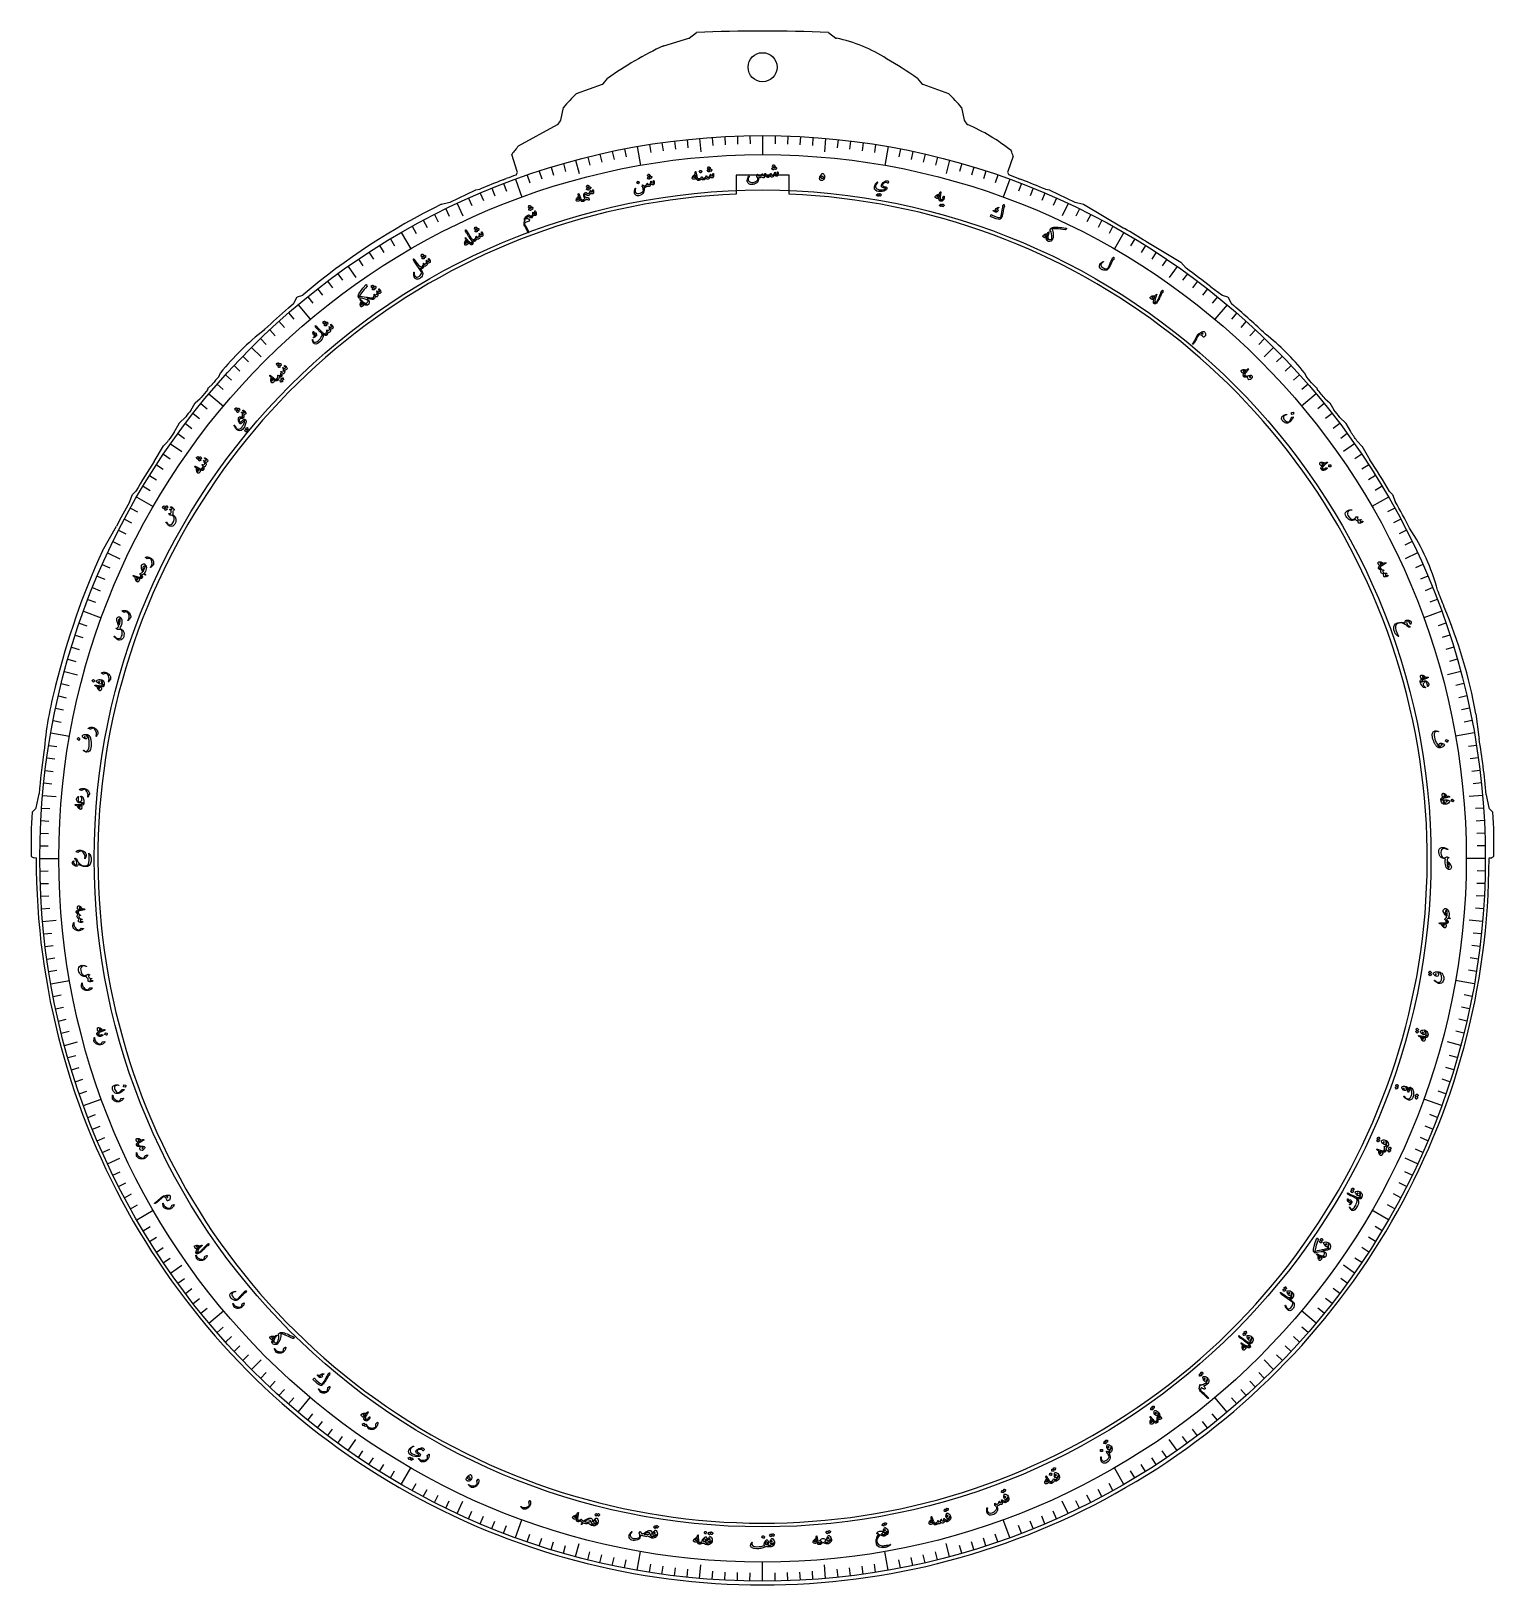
# Model space of a CAD drawing. Header units: millimetres. Extents: x -65 to 65, y -65 to 74.
import ezdxf

# ---------------------------------------------------------------- set-up
doc = ezdxf.new("R2010")
doc.units = ezdxf.units.MM
for name, color, linetype in [('CUT_INNER', 6, 'Continuous'), ('CUT_OUTER', 1, 'Continuous'), ('ENGRAVE', 7, 'Continuous'), ('ENGRAVE_FINE', 8, 'Continuous'), ('TEXT', 5, 'Continuous')]:
    doc.layers.add(name, color=color, linetype=linetype)

msp = doc.modelspace()

# ---------------------------------------------------------------- linework, layer by layer
at = {"layer": 'CUT_INNER'}
for points in [[(2.375, 61.135), (-2.375, 61.135), (-2.375, 59.4273)], [(2.375, 59.4273), (2.375, 61.135)]]:
    msp.add_lwpolyline(points, dxfattribs=at)
msp.add_circle((0, 70.7888), 1.3, dxfattribs=at)
for centre, radius, start, end in [((0.0001, -0.0002), 59.4749, 92.288724, 16.523657), ((0.0006, 0.0004), 59.4743, 16.523207, 87.71201)]:
    msp.add_arc(centre, radius, start, end, dxfattribs=at)
at = {"layer": 'CUT_OUTER'}
for points in [[(-6.5649, 73.4018), (-5.9184, 73.8867), (-5.9156, 73.8886)], [(5.9046, 73.8886), (5.9074, 73.8867), (6.5539, 73.4018)], [(-8.8497, 72.7147), (-8.8463, 72.7159), (-6.6123, 73.378)], [(-14.2725, 69.3092), (-13.8826, 69.7778), (-13.88, 69.7806)], [(13.8689, 69.7806), (13.8715, 69.7778), (14.2621, 69.3091)], [(-16.6464, 68.439), (-16.6431, 68.4404), (-14.3373, 69.2639)], [(14.3269, 69.2639), (16.6321, 68.4404), (16.6354, 68.439)], [(-18.0644, 66.0404), (-17.8206, 67.1781), (-17.8196, 67.1819)], [(17.8092, 67.182), (17.8101, 67.1787), (18.0534, 66.0404)], [(-21.8438, 63.7447), (-21.8405, 63.7467), (-18.3513, 65.6572)], [(-18.3034, 65.6987), (-18.0911, 65.9818)], [(18.08, 65.9818), (18.2912, 65.7002)], [(-21.9461, 61.4556), (-22.4298, 62.9867), (-22.4307, 62.9902)], [(22.4196, 62.8225), (22.4186, 62.8192), (21.9379, 61.4578)], [(-22.0548, 61.1437), (-21.9549, 61.3434)], [(21.9452, 61.3407), (22.0413, 61.1485)], [(-28.7182, 58.5473), (-28.7145, 58.5483), (-27.9806, 58.7107), (-27.964, 58.7155), (-27.948, 58.7221), (-25.7035, 59.803), (-25.7003, 59.8044), (-25.6969, 59.8051), (-25.3103, 59.8696), (-25.2424, 59.8984)], [(-23.2106, 60.7143), (-23.0209, 60.8092), (-23.0178, 60.8106), (-23.0144, 60.8111), (-22.9351, 60.819)], [(22.9391, 60.8175), (23.0034, 60.8111), (23.0067, 60.8106), (23.0098, 60.8092), (23.1637, 60.7322)], [(25.3175, 59.8665), (25.6858, 59.8051), (25.6892, 59.8044), (25.6925, 59.803), (27.9369, 58.7221), (27.9529, 58.7155), (27.9696, 58.7107), (28.7033, 58.5483), (28.7072, 58.5473), (28.7107, 58.5454), (32.2618, 56.4282), (32.3848, 56.358)], [(34.2994, 55.2134), (37.4223, 53.3514), (37.4256, 53.3492), (37.4283, 53.3464), (37.9014, 52.8057)], [(-41.9521, 49.6815), (-41.6305, 50.2442), (-41.6285, 50.2474), (-41.6249, 50.2488), (-41.149, 50.4075)], [(40.1117, 51.147), (41.0956, 50.4291)], [(41.1366, 50.4079), (41.6138, 50.2488), (41.6174, 50.2474), (41.6195, 50.2442), (41.9411, 49.6814)], [(-42.4172, 49.252), (-41.9819, 49.6445)], [(41.9707, 49.6446), (42.1768, 49.4582)], [(-44.6083, 47.2766), (-44.5304, 47.3502)], [(-48.6564, 43.0992), (-48.5046, 43.4533), (-48.5028, 43.4569)], [(48.4918, 43.4569), (48.4935, 43.4534), (48.6351, 43.1231), (48.6939, 43.057)], [(-49.6461, 41.9551), (-49.5936, 42.1124), (-49.5922, 42.116), (-49.5895, 42.1187), (-49.2325, 42.44), (-49.2186, 42.4562)], [(49.2685, 42.398), (49.5791, 42.1187), (49.5818, 42.116), (49.5832, 42.1124), (49.6286, 41.9757)], [(-51.1701, 40.0822), (-50.7679, 40.7717), (-50.7662, 40.7744), (-50.7638, 40.7766), (-50.315, 41.1506), (-50.2457, 41.2356)], [(50.3384, 41.1219), (50.7527, 40.7766), (50.7551, 40.7744), (50.7569, 40.7717), (51.1272, 40.1369)], [(-52.6424, 38.1282), (-52.1928, 38.9275), (-52.191, 38.9304), (-52.1887, 38.9329), (-51.6185, 39.503)], [(51.6538, 39.4569), (52.1783, 38.9329), (52.1806, 38.9303), (52.1824, 38.9275), (52.5949, 38.1934), (52.6797, 38.0769)], [(-54.4455, 35.5058), (-53.6182, 36.9153), (-53.6164, 36.918), (-53.6143, 36.9203), (-53.2268, 37.3078), (-53.143, 37.4275)], [(53.2525, 37.271), (53.6033, 36.9203), (53.6054, 36.918), (53.6071, 36.9153), (54.3411, 35.6653)], [(-56.6429, 31.8832), (-56.3844, 32.5555), (-56.3828, 32.559), (-56.3802, 32.5619), (-56.0817, 32.8604)], [(56.0969, 32.8345), (56.3691, 32.5619), (56.3717, 32.559), (56.3733, 32.5555), (56.608, 31.9454)], [(-59.064, 27.5313), (-57.8109, 29.713)], [(63.8339, 12.9371), (64.0901, 10.8362), (64.11, 10.7194)], [(-65.0084, 4.5189), (-64.7414, 5.789)], [(64.7494, 5.6989), (64.998, 4.5189)], [(-65.3528, 4.1398), (-65.3504, 4.1424), (-65.0491, 4.4437)], [(65.0387, 4.4437), (65.34, 4.1424), (65.3424, 4.1398)], [(-64.9999, 0.0396), (-65.1813, 0.032), (-65.1852, 0.0321)], [(65.1748, 0.032), (65.1712, 0.0318), (64.9999, 0.0318), (65, 0)]]:
    msp.add_lwpolyline(points, dxfattribs=at)
for centre, radius, start, end in [((-0.0055, -55.6663), 129.6897, 87.388068, 92.611917), ((5.2431, 42.7746), 33.091, 115.206358, 125.302496), ((-6.6549, 73.5218), 0.15, 286.508843, 306.869898), ((6.6439, 73.5218), 0.15, 233.130102, 253.491157), ((4.0805, 60.77), 12.8576, 56.912234, 78.693796), ((-7.4251, 39.3691), 37.1254, 55.000405, 60.067465), ((-5.6221, 56.9747), 15.9049, 133.878989, 140.076112), ((-14.3878, 69.4051), 0.15, 289.653824, 320.238144), ((14.3773, 69.4051), 0.15, 219.805571, 250.34115), ((4.0662, 55.5249), 18.021, 40.305286, 45.775595), ((-18.4234, 65.7887), 0.15, 298.702271, 323.130102), ((-18.2111, 66.0718), 0.15, 323.130102, 347.905243), ((18.2, 66.0718), 0.15, 192.064421, 216.869898), ((18.4112, 65.7902), 0.15, 216.869898, 242.605391), ((11.557, 49.8346), 17.2159, 51.594139, 66.788481), ((-14.3735, 57.3287), 9.8473, 139.341613, 144.905682), ((16.8137, 61.2334), 5.8268, 15.825905, 21.041291), ((-22.0891, 61.4104), 0.15, 333.434949, 17.532284), ((22.0793, 61.4078), 0.15, 160.551762, 206.565051), ((-0.4432, 1.0794), 63.8332, 110.895781, 112.861202), ((-3.1534, 8.5344), 55.9017, 109.762281, 110.723981), ((3.7417, 10.1327), 54.1986, 69.255306, 70.266919), ((0.5765, 1.4273), 63.4607, 67.053998, 69.149839), ((-1.8061, 3.9652), 60.8561, 116.245929, 130.224169), ((0.5385, 0.9174), 63.9362, 58.126889, 60.125962), ((0.774, 1.0308), 63.711, 51.870494, 54.355906), ((-41.1964, 50.5498), 0.15, 288.434949, 307.166823), ((41.184, 50.5502), 0.15, 233.882777, 251.565051), ((-0.2201, 0.2399), 64.6744, 130.726853, 133.245727), ((-42.0823, 49.756), 0.15, 312.038274, 330.255119), ((42.0713, 49.7558), 0.15, 209.744881, 227.863144), ((0.2952, 0.3315), 64.5561, 46.174574, 49.551714), ((-28.8023, 27.2652), 25.5006, 128.303412, 140.583446), ((31.4605, 29.6973), 21.8951, 38.93481, 51.808467), ((-2.3227, 2.016), 61.9244, 138.437262, 139.22748), ((-3.3528, 2.7689), 60.6517, 139.752764, 140.637602), ((2.7379, 2.406), 61.3552, 40.678342, 41.494817), ((5.4629, 4.5402), 57.8967, 39.186306, 40.285154), ((-12.9344, 10.0188), 48.6393, 141.823227, 142.686063), ((12.0271, 9.3107), 49.7903, 37.262208, 38.251992), ((-2.6925, 1.9087), 61.6996, 144.053434, 144.853153), ((3.365, 2.4165), 60.8573, 34.940532, 35.871341), ((-0.6997, 0.4354), 64.1758, 146.874623, 149.65193), ((0.6968, 0.4318), 64.1803, 30.322748, 33.29686), ((-1.433, 0.7707), 63.3729, 150.597398, 152.8258), ((0.7128, 0.3797), 64.1924, 27.015535, 29.454665), ((41.5208, 18.7916), 19.5904, 15.429474, 33.26779), ((3.7729, -1.0562), 69.0342, 155.536947, 166.158293), ((3.3846, 1.297), 61.3754, 20.199437, 21.713344), ((18.7841, 4.7031), 45.7961, 10.357952, 22.85361), ((-31.05, 6.745), 33.3648, 164.85925, 175.234728), ((0.1608, 0.0239), 64.8375, 5.021402, 9.494832), ((-0.4475, 0.0573), 64.5489, 171.573123, 174.90562), ((-65.1552, 4.5498), 0.15, 315, 348.129022), ((65.1447, 4.5498), 0.15, 191.893372, 225), ((-26.2194, 1.3362), 39.2336, 175.902264, 181.660054), ((24.2047, 1.2936), 41.2361, 358.479854, 3.957829), ((-63.734, 2.4816), 2.8471, 233.271785, 239.355326), ((0.0001, -0.0001), 64.9999, 179.965066, 0.000048), ((63.6521, 2.5884), 2.9755, 300.780762, 306.601849)]:
    msp.add_arc(centre, radius, start, end, dxfattribs=at)
at = {"layer": 'ENGRAVE'}
for points in [[(-5.6362, 64.4224), (-5.5303, 63.2115)], [(0, 64.6685), (0, 62.9668)], [(5.6362, 64.4224), (5.5303, 63.2115)], [(-11.2296, 63.686), (-10.9341, 62.0102)], [(11.2296, 63.686), (10.9341, 62.0102)], [(-16.7374, 62.465), (-16.4228, 61.2909)], [(16.7374, 62.465), (16.4228, 61.2909)], [(-22.1179, 60.7685), (-21.5359, 59.1694)], [(22.1179, 60.7685), (21.5359, 59.1694)], [(-27.3301, 58.6096), (-26.8164, 57.5079)], [(27.3301, 58.6096), (26.8164, 57.5079)], [(-32.3343, 56.0046), (-31.4834, 54.5308)], [(32.3343, 56.0046), (31.4834, 54.5308)], [(-37.0923, 52.9733), (-36.3951, 51.9777)], [(37.0923, 52.9733), (36.3951, 51.9777)], [(-41.5681, 49.5389), (-40.4743, 48.2354)], [(41.5681, 49.5389), (40.4743, 48.2354)], [(-45.7275, 45.7275), (-44.868, 44.868)], [(45.7275, 45.7275), (44.868, 44.868)], [(-49.5389, 41.5681), (-48.2354, 40.4743)], [(49.5389, 41.5681), (48.2354, 40.4743)], [(-52.9733, 37.0923), (-51.9777, 36.3951)], [(52.9733, 37.0923), (51.9777, 36.3951)], [(-56.0046, 32.3343), (-54.5308, 31.4834)], [(56.0046, 32.3342), (54.5308, 31.4834)], [(-58.6096, 27.3301), (-57.5079, 26.8164)], [(58.6096, 27.3301), (57.5079, 26.8164)], [(-60.7685, 22.1179), (-59.1694, 21.5359)], [(60.7685, 22.1179), (59.1694, 21.5359)], [(-62.465, 16.7374), (-61.2909, 16.4228)], [(62.465, 16.7374), (61.2909, 16.4228)], [(-63.686, 11.2296), (-62.0102, 10.9341)], [(63.686, 11.2296), (62.0102, 10.9341)], [(-64.4224, 5.6362), (-63.2115, 5.5303)], [(64.4224, 5.6362), (63.2115, 5.5303)], [(-64.6685, 0), (-62.9668, 0)], [(64.6685, 0), (62.9668, 0)], [(-64.4224, -5.6362), (-63.2115, -5.5303)], [(64.4224, -5.6362), (63.2115, -5.5303)], [(-63.686, -11.2296), (-62.0102, -10.9341)], [(63.686, -11.2296), (62.0102, -10.9341)], [(-62.465, -16.7374), (-61.2909, -16.4228)], [(62.465, -16.7374), (61.2909, -16.4228)], [(-60.7685, -22.1179), (-59.1694, -21.5359)], [(60.7685, -22.1179), (59.1694, -21.5359)], [(-58.6096, -27.3301), (-57.5079, -26.8164)], [(58.6096, -27.3301), (57.5079, -26.8164)], [(-56.0046, -32.3342), (-54.5308, -31.4834)], [(56.0046, -32.3342), (54.5308, -31.4834)], [(-52.9733, -37.0923), (-51.9777, -36.3951)], [(52.9733, -37.0923), (51.9777, -36.3951)], [(-49.5389, -41.5681), (-48.2354, -40.4743)], [(49.5389, -41.5681), (48.2354, -40.4743)], [(-45.7275, -45.7275), (-44.868, -44.868)], [(45.7275, -45.7275), (44.868, -44.868)], [(-41.5681, -49.5389), (-40.4743, -48.2354)], [(41.5681, -49.5389), (40.4743, -48.2354)], [(-37.0923, -52.9733), (-36.3951, -51.9777)], [(37.0923, -52.9733), (36.3951, -51.9777)], [(-32.3342, -56.0046), (-31.4834, -54.5308)], [(32.3343, -56.0046), (31.4834, -54.5308)], [(-27.3301, -58.6096), (-26.8164, -57.5079)], [(27.3301, -58.6096), (26.8164, -57.5079)], [(-22.1179, -60.7685), (-21.5359, -59.1694)], [(22.1179, -60.7685), (21.5359, -59.1694)], [(-16.7374, -62.465), (-16.4228, -61.2909)], [(-11.2296, -63.686), (-10.9341, -62.0102)], [(11.2296, -63.686), (10.9341, -62.0102)], [(16.7374, -62.465), (16.4228, -61.2909)], [(-5.6362, -64.4224), (-5.5303, -63.2115)], [(0, -64.6685), (0, -62.9668)], [(5.6362, -64.4224), (5.5303, -63.2115)]]:
    msp.add_lwpolyline(points, dxfattribs=at)
for radius in [64.6685, 62.9668, 59.8065]:
    msp.add_circle((0, 0), radius, dxfattribs=at)
at = {"layer": 'ENGRAVE_FINE'}
for points in [[(-9.0001, 64.0392), (-8.8986, 63.3169)], [(-7.8811, 64.1865), (-7.7922, 63.4626)], [(-6.7597, 64.3142), (-6.6835, 63.5889)], [(-4.511, 64.511), (-4.4602, 63.7834)], [(-3.3845, 64.5799), (-3.3463, 63.8516)], [(-2.2569, 64.6291), (-2.2314, 63.9002)], [(-1.1286, 64.6587), (-1.1159, 63.9295)], [(1.1286, 64.6587), (1.1159, 63.9295)], [(2.2569, 64.6291), (2.2314, 63.9002)], [(3.3845, 64.5799), (3.3463, 63.8516)], [(4.511, 64.511), (4.4602, 63.7834)], [(6.7597, 64.3142), (6.6835, 63.5889)], [(7.8811, 64.1865), (7.7922, 63.4626)], [(9.0001, 64.0392), (8.8986, 63.3169)], [(-15.6447, 62.7476), (-15.4683, 62.0399)], [(-14.5472, 63.0111), (-14.3832, 62.3004)], [(-13.4453, 63.2553), (-13.2937, 62.542)], [(-12.3393, 63.4804), (-12.2002, 62.7645)], [(-10.1164, 63.8723), (-10.0023, 63.152)], [(10.1164, 63.8723), (10.0023, 63.152)], [(12.3393, 63.4804), (12.2002, 62.7645)], [(13.4453, 63.2553), (13.2937, 62.542)], [(14.5472, 63.0111), (14.3832, 62.3004)], [(15.6447, 62.7476), (15.4683, 62.0399)], [(-19.9837, 61.5034), (-19.7583, 60.8098)], [(-18.9072, 61.8428), (-18.694, 61.1454)], [(-17.8251, 62.1634), (-17.624, 61.4623)], [(17.8251, 62.1634), (17.624, 61.4623)], [(18.9072, 61.8428), (18.694, 61.1454)], [(19.9837, 61.5034), (19.7583, 60.8098)], [(-24.2252, 59.9596), (-23.952, 59.2834)], [(-23.1751, 60.3732), (-22.9138, 59.6924)], [(-21.054, 61.1453), (-20.8166, 60.4557)], [(21.054, 61.1453), (20.8166, 60.4557)], [(23.1751, 60.3732), (22.9138, 59.6924)], [(24.2252, 59.9596), (23.952, 59.2834)], [(-26.303, 59.0776), (-26.0064, 58.4114)], [(-25.268, 59.5277), (-24.983, 58.8563)], [(25.268, 59.5277), (24.983, 58.8563)], [(26.303, 59.0776), (26.0064, 58.4114)], [(-30.36, 57.0989), (-30.0176, 56.455)], [(-29.3589, 57.6201), (-29.0278, 56.9702)], [(-28.3488, 58.1237), (-28.0291, 57.4682)], [(28.3488, 58.1237), (28.0291, 57.4682)], [(29.3589, 57.6201), (29.0278, 56.9702)], [(30.36, 57.0989), (30.0176, 56.455)], [(-31.3519, 56.5603), (-30.9983, 55.9225)], [(31.3519, 56.5603), (30.9983, 55.9225)], [(-35.221, 54.2356), (-34.8238, 53.6239)], [(-34.2691, 54.842), (-33.8826, 54.2235)], [(-33.3067, 55.4317), (-32.9311, 54.8066)], [(33.3067, 55.4317), (32.9311, 54.8066)], [(34.2691, 54.842), (33.8826, 54.2235)], [(35.221, 54.2356), (34.8238, 53.6239)], [(-36.1622, 53.6126), (-35.7543, 53.008)], [(36.1622, 53.6126), (35.7543, 53.008)], [(-38.9185, 51.6466), (-38.4796, 51.0641)], [(-38.0112, 52.3179), (-37.5825, 51.7279)], [(38.0112, 52.3179), (37.5825, 51.7279)], [(38.9185, 51.6466), (38.4796, 51.0641)], [(-40.6972, 50.2569), (-40.2382, 49.6901)], [(-39.8139, 50.9595), (-39.3649, 50.3848)], [(39.8139, 50.9595), (39.3649, 50.3848)], [(40.6972, 50.2569), (40.2382, 49.6901)], [(-42.4264, 48.8059), (-41.9479, 48.2555)], [(42.4264, 48.8059), (41.9479, 48.2555)], [(-44.1038, 47.2955), (-43.6064, 46.7622)], [(-43.2717, 48.0581), (-42.7837, 47.5161)], [(43.2717, 48.0581), (42.7837, 47.5161)], [(44.1038, 47.2955), (43.6064, 46.7622)], [(-44.9225, 46.5186), (-44.4159, 45.994)], [(44.9225, 46.5186), (44.4159, 45.994)], [(-46.5186, 44.9225), (-45.994, 44.4159)], [(46.5186, 44.9225), (45.994, 44.4159)], [(-48.0581, 43.2717), (-47.5161, 42.7837)], [(-47.2955, 44.1038), (-46.7622, 43.6064)], [(47.2955, 44.1038), (46.7622, 43.6064)], [(48.0581, 43.2717), (47.5161, 42.7837)], [(-48.8059, 42.4264), (-48.2555, 41.9479)], [(48.8059, 42.4264), (48.2555, 41.9479)], [(-50.2569, 40.6972), (-49.6901, 40.2382)], [(50.2569, 40.6972), (49.6901, 40.2382)], [(-50.9595, 39.8139), (-50.3848, 39.3649)], [(50.9595, 39.8139), (50.3848, 39.3649)], [(-52.3179, 38.0112), (-51.7279, 37.5825)], [(-51.6466, 38.9185), (-51.0641, 38.4796)], [(51.6466, 38.9185), (51.0641, 38.4796)], [(52.3179, 38.0112), (51.7279, 37.5825)], [(-53.6126, 36.1622), (-53.008, 35.7543)], [(53.6126, 36.1622), (53.008, 35.7543)], [(-54.2356, 35.221), (-53.6239, 34.8238)], [(54.2356, 35.221), (53.6239, 34.8238)], [(-54.842, 34.2691), (-54.2235, 33.8826)], [(54.842, 34.2691), (54.2235, 33.8826)], [(-55.4317, 33.3067), (-54.8066, 32.9311)], [(55.4317, 33.3067), (54.8066, 32.9311)], [(-56.5603, 31.3519), (-55.9225, 30.9983)], [(56.5603, 31.3519), (55.9225, 30.9983)], [(-57.6201, 29.3589), (-56.9702, 29.0278)], [(-57.0989, 30.36), (-56.455, 30.0176)], [(57.0989, 30.36), (56.455, 30.0176)], [(57.6201, 29.3589), (56.9702, 29.0278)], [(-58.1237, 28.3488), (-57.4682, 28.0291)], [(58.1237, 28.3488), (57.4682, 28.0291)], [(-59.5277, 25.268), (-58.8563, 24.983)], [(-59.0776, 26.303), (-58.4114, 26.0064)], [(59.0776, 26.303), (58.4114, 26.0064)], [(59.5277, 25.268), (58.8563, 24.983)], [(-59.9596, 24.2252), (-59.2834, 23.952)], [(59.9596, 24.2252), (59.2834, 23.952)], [(-60.3732, 23.1751), (-59.6924, 22.9138)], [(60.3732, 23.1751), (59.6924, 22.9138)], [(-61.1453, 21.054), (-60.4557, 20.8166)], [(61.1453, 21.054), (60.4557, 20.8166)], [(-61.5034, 19.9837), (-60.8098, 19.7583)], [(61.5034, 19.9837), (60.8098, 19.7583)], [(-61.8428, 18.9072), (-61.1454, 18.694)], [(61.8428, 18.9072), (61.1454, 18.694)], [(-62.1634, 17.8251), (-61.4623, 17.624)], [(62.1634, 17.8251), (61.4623, 17.624)], [(-62.7476, 15.6447), (-62.0399, 15.4683)], [(62.7476, 15.6447), (62.0399, 15.4683)], [(-63.0111, 14.5472), (-62.3004, 14.3832)], [(63.0111, 14.5472), (62.3004, 14.3832)], [(-63.2553, 13.4453), (-62.542, 13.2937)], [(63.2553, 13.4453), (62.542, 13.2937)], [(-63.4804, 12.3393), (-62.7645, 12.2002)], [(63.4804, 12.3393), (62.7645, 12.2002)], [(-63.8723, 10.1164), (-63.152, 10.0023)], [(63.8723, 10.1164), (63.152, 10.0023)], [(-64.0392, 9.0001), (-63.3169, 8.8986)], [(64.0392, 9.0001), (63.3169, 8.8986)], [(-64.1865, 7.8811), (-63.4626, 7.7922)], [(64.1865, 7.8811), (63.4626, 7.7922)], [(-64.3142, 6.7597), (-63.5889, 6.6835)], [(64.3142, 6.7597), (63.5889, 6.6835)], [(-64.511, 4.511), (-63.7834, 4.4602)], [(64.511, 4.511), (63.7834, 4.4602)], [(-64.5799, 3.3845), (-63.8516, 3.3463)], [(64.5799, 3.3845), (63.8516, 3.3463)], [(-64.6291, 2.2569), (-63.9002, 2.2314)], [(64.6291, 2.2569), (63.9002, 2.2314)], [(-64.6587, 1.1286), (-63.9295, 1.1159)], [(64.6587, 1.1286), (63.9295, 1.1159)], [(-64.6587, -1.1286), (-63.9295, -1.1159)], [(64.6587, -1.1286), (63.9295, -1.1159)], [(-64.6291, -2.2569), (-63.9002, -2.2314)], [(64.6291, -2.2569), (63.9002, -2.2314)], [(-64.5799, -3.3845), (-63.8516, -3.3463)], [(64.5799, -3.3845), (63.8516, -3.3463)], [(-64.511, -4.511), (-63.7834, -4.4602)], [(64.511, -4.511), (63.7834, -4.4602)], [(-64.3142, -6.7597), (-63.5889, -6.6835)], [(64.3142, -6.7597), (63.5889, -6.6835)], [(-64.1865, -7.8811), (-63.4626, -7.7922)], [(64.1865, -7.8811), (63.4626, -7.7922)], [(-64.0392, -9.0001), (-63.3169, -8.8986)], [(64.0392, -9.0001), (63.3169, -8.8986)], [(-63.8723, -10.1164), (-63.152, -10.0023)], [(63.8723, -10.1164), (63.152, -10.0023)], [(-63.4804, -12.3393), (-62.7645, -12.2002)], [(63.4804, -12.3393), (62.7645, -12.2002)], [(-63.2553, -13.4453), (-62.542, -13.2937)], [(63.2553, -13.4453), (62.542, -13.2937)], [(-63.0111, -14.5472), (-62.3004, -14.3832)], [(63.0111, -14.5472), (62.3004, -14.3832)], [(-62.7476, -15.6447), (-62.0399, -15.4683)], [(62.7476, -15.6447), (62.0399, -15.4683)], [(-62.1634, -17.8251), (-61.4623, -17.624)], [(62.1634, -17.8251), (61.4623, -17.624)], [(-61.8428, -18.9072), (-61.1454, -18.694)], [(61.8428, -18.9072), (61.1454, -18.694)], [(-61.5034, -19.9837), (-60.8098, -19.7583)], [(-61.1453, -21.054), (-60.4557, -20.8166)], [(61.1453, -21.054), (60.4557, -20.8166)], [(61.5034, -19.9837), (60.8098, -19.7583)], [(-60.3732, -23.1751), (-59.6924, -22.9138)], [(60.3732, -23.1751), (59.6924, -22.9138)], [(-59.9596, -24.2252), (-59.2834, -23.952)], [(-59.5277, -25.268), (-58.8563, -24.983)], [(59.5277, -25.268), (58.8563, -24.983)], [(59.9596, -24.2252), (59.2834, -23.952)], [(-59.0776, -26.303), (-58.4114, -26.0064)], [(59.0776, -26.303), (58.4114, -26.0064)], [(-58.1237, -28.3488), (-57.4682, -28.0291)], [(-57.6201, -29.3589), (-56.9702, -29.0278)], [(57.6201, -29.3589), (56.9702, -29.0278)], [(58.1237, -28.3488), (57.4682, -28.0291)], [(-57.0989, -30.36), (-56.455, -30.0176)], [(57.0989, -30.36), (56.455, -30.0176)], [(-56.5603, -31.3519), (-55.9225, -30.9983)], [(56.5603, -31.3519), (55.9225, -30.9983)], [(-55.4317, -33.3067), (-54.8066, -32.9311)], [(55.4317, -33.3067), (54.8066, -32.9311)], [(-54.842, -34.2691), (-54.2235, -33.8826)], [(54.842, -34.2691), (54.2235, -33.8826)], [(-54.2356, -35.221), (-53.6239, -34.8238)], [(-53.6126, -36.1622), (-53.008, -35.7543)], [(53.6126, -36.1622), (53.008, -35.7543)], [(54.2356, -35.221), (53.6239, -34.8238)], [(-52.3179, -38.0112), (-51.7279, -37.5825)], [(-51.6466, -38.9185), (-51.0641, -38.4796)], [(51.6466, -38.9185), (51.0641, -38.4796)], [(52.3179, -38.0112), (51.7279, -37.5825)], [(-50.9595, -39.8139), (-50.3848, -39.3649)], [(-50.2569, -40.6972), (-49.6901, -40.2382)], [(50.2569, -40.6972), (49.6901, -40.2382)], [(50.9595, -39.8139), (50.3848, -39.3649)], [(-48.8059, -42.4264), (-48.2555, -41.9479)], [(-48.0581, -43.2717), (-47.5161, -42.7837)], [(48.0581, -43.2717), (47.5161, -42.7837)], [(48.8059, -42.4264), (48.2555, -41.9479)], [(-47.2955, -44.1038), (-46.7622, -43.6064)], [(-46.5186, -44.9225), (-45.994, -44.4159)], [(46.5186, -44.9225), (45.994, -44.4159)], [(47.2955, -44.1038), (46.7622, -43.6064)], [(-44.9225, -46.5186), (-44.4159, -45.994)], [(-44.1038, -47.2955), (-43.6064, -46.7622)], [(44.1038, -47.2955), (43.6064, -46.7622)], [(44.9225, -46.5186), (44.4159, -45.994)], [(-43.2717, -48.0581), (-42.7837, -47.5161)], [(-42.4264, -48.8059), (-41.9479, -48.2555)], [(42.4264, -48.8059), (41.9479, -48.2555)], [(43.2717, -48.0581), (42.7837, -47.5161)], [(-40.6972, -50.2569), (-40.2382, -49.6901)], [(40.6972, -50.2569), (40.2382, -49.6901)], [(-39.8139, -50.9595), (-39.3649, -50.3848)], [(-38.9185, -51.6466), (-38.4796, -51.0641)], [(38.9185, -51.6466), (38.4796, -51.0641)], [(39.8139, -50.9595), (39.3649, -50.3848)], [(-38.0112, -52.3179), (-37.5825, -51.7279)], [(38.0112, -52.3179), (37.5825, -51.7279)], [(-36.1622, -53.6126), (-35.7543, -53.008)], [(-35.221, -54.2356), (-34.8238, -53.6239)], [(35.221, -54.2356), (34.8238, -53.6239)], [(36.1622, -53.6126), (35.7543, -53.008)], [(-34.2691, -54.842), (-33.8826, -54.2235)], [(-33.3067, -55.4317), (-32.9311, -54.8066)], [(33.3067, -55.4317), (32.9311, -54.8066)], [(34.2691, -54.842), (33.8826, -54.2235)], [(-31.3519, -56.5603), (-30.9983, -55.9225)], [(-30.36, -57.0989), (-30.0176, -56.455)], [(-29.3589, -57.6201), (-29.0278, -56.9702)], [(29.3589, -57.6201), (29.0278, -56.9702)], [(30.36, -57.0989), (30.0176, -56.455)], [(31.3519, -56.5603), (30.9983, -55.9225)], [(-28.3488, -58.1237), (-28.0291, -57.4682)], [(28.3488, -58.1237), (28.0291, -57.4682)], [(-26.303, -59.0776), (-26.0064, -58.4114)], [(-25.268, -59.5277), (-24.983, -58.8563)], [(-24.2252, -59.9596), (-23.952, -59.2834)], [(-23.1751, -60.3732), (-22.9138, -59.6924)], [(23.1751, -60.3732), (22.9138, -59.6924)], [(24.2252, -59.9596), (23.952, -59.2834)], [(25.268, -59.5277), (24.983, -58.8563)], [(26.303, -59.0776), (26.0064, -58.4114)], [(-21.054, -61.1453), (-20.8166, -60.4557)], [(-19.9837, -61.5034), (-19.7583, -60.8098)], [(-18.9072, -61.8428), (-18.694, -61.1454)], [(18.9072, -61.8428), (18.694, -61.1454)], [(19.9837, -61.5034), (19.7583, -60.8098)], [(21.054, -61.1453), (20.8166, -60.4557)], [(-17.8251, -62.1634), (-17.624, -61.4623)], [(-15.6447, -62.7476), (-15.4683, -62.0399)], [(-14.5472, -63.0111), (-14.3832, -62.3004)], [(-13.4453, -63.2553), (-13.2937, -62.542)], [(13.4453, -63.2553), (13.2937, -62.542)], [(14.5472, -63.0111), (14.3832, -62.3004)], [(15.6447, -62.7476), (15.4683, -62.0399)], [(17.8251, -62.1634), (17.624, -61.4623)], [(-12.3393, -63.4804), (-12.2002, -62.7645)], [(-10.1164, -63.8723), (-10.0023, -63.152)], [(-9.0001, -64.0392), (-8.8986, -63.3169)], [(-7.8811, -64.1865), (-7.7922, -63.4626)], [(-6.7597, -64.3142), (-6.6835, -63.5889)], [(-4.511, -64.511), (-4.4602, -63.7834)], [(-3.3845, -64.5799), (-3.3463, -63.8516)], [(-2.2569, -64.6291), (-2.2314, -63.9002)], [(-1.1286, -64.6587), (-1.1159, -63.9295)], [(1.1286, -64.6587), (1.1159, -63.9295)], [(2.2569, -64.6291), (2.2314, -63.9002)], [(3.3845, -64.5799), (3.3463, -63.8516)], [(4.511, -64.511), (4.4602, -63.7834)], [(6.7597, -64.3142), (6.6835, -63.5889)], [(7.8811, -64.1865), (7.7922, -63.4626)], [(9.0001, -64.0392), (8.8986, -63.3169)], [(10.1164, -63.8723), (10.0023, -63.152)], [(12.3393, -63.4804), (12.2002, -62.7645)]]:
    msp.add_lwpolyline(points, dxfattribs=at)
at = {"layer": 'TEXT'}
for points in [[(-10.2296, 61.2125), (-10.2277, 61.2151), (-10.2248, 61.217), (-10.2208, 61.2181), (-10.2157, 61.2185), (-10.1967, 61.2148), (-10.1782, 61.2104), (-10.1601, 61.2053), (-10.1425, 61.1993), (-10.1252, 61.1925), (-10.1082, 61.1847), (-10.0913, 61.176), (-10.0746, 61.1663), (-10.0702, 61.1625), (-10.0677, 61.1587), (-10.0671, 61.1548), (-10.0683, 61.1508), (-10.1327, 61.0001), (-10.1355, 60.9971), (-10.1395, 60.9962), (-10.1449, 60.9974), (-10.1514, 61.0006), (-10.1571, 61.0034), (-10.1661, 61.0074), (-10.1782, 61.0128), (-10.1936, 61.0194), (-10.2125, 61.0273), (-10.2351, 61.0364), (-10.2614, 61.0468), (-10.2914, 61.0583), (-10.2955, 61.0604), (-10.2978, 61.0628), (-10.2982, 61.0655), (-10.2969, 61.0685)], [(-5.9989, 61.4328), (-5.9892, 61.4452), (-5.9809, 61.4474), (-5.974, 61.4394), (-5.9683, 61.4212), (-5.9659, 61.4101), (-5.9625, 61.3948), (-5.958, 61.3753), (-5.9523, 61.3515), (-5.9457, 61.3233), (-5.9381, 61.2903), (-5.9297, 61.2527), (-5.9203, 61.2103), (-5.9111, 61.1687), (-5.9028, 61.1314), (-5.8956, 61.0985), (-5.8893, 61.07), (-5.8841, 61.0459), (-5.8799, 61.0263), (-5.8767, 61.0114), (-5.8745, 61.0011), (-5.8589, 60.936), (-5.8406, 60.8861), (-5.8197, 60.8512), (-5.7962, 60.8314), (-5.7803, 60.8244), (-5.7615, 60.8206), (-5.7398, 60.82), (-5.7152, 60.8227), (-5.7005, 60.8216), (-5.6886, 60.8156), (-5.6797, 60.8044), (-5.6738, 60.7882), (-5.6703, 60.7683), (-5.6691, 60.748), (-5.6702, 60.7273), (-5.6734, 60.7061), (-5.6784, 60.6878), (-5.6845, 60.674), (-5.6917, 60.6646), (-5.6999, 60.6598), (-5.7471, 60.6558), (-5.7885, 60.6605), (-5.8242, 60.674), (-5.8542, 60.6962), (-5.8809, 60.7305), (-5.9047, 60.7767), (-5.9257, 60.8348), (-5.9436, 60.9049), (-5.9649, 60.8591), (-5.9875, 60.8225), (-6.0115, 60.7951), (-6.0368, 60.777), (-6.058, 60.7693), (-6.0833, 60.7646), (-6.1129, 60.7629), (-6.1466, 60.7641), (-6.1824, 60.7685), (-6.2128, 60.7748), (-6.2377, 60.7829), (-6.2571, 60.7931), (-6.2732, 60.8064), (-6.2845, 60.8208), (-6.2909, 60.8365), (-6.2925, 60.8534), (-6.2905, 60.8748), (-6.2858, 60.8988), (-6.2783, 60.9254), (-6.2682, 60.9546), (-6.2566, 60.984), (-6.2462, 61.0075), (-6.237, 61.0253), (-6.2291, 61.0371), (-6.1834, 61.087), (-6.1328, 61.1346), (-6.0773, 61.1799), (-6.0169, 61.2228), (-6.0227, 61.2573), (-6.0273, 61.2871), (-6.0308, 61.3122), (-6.0332, 61.3327), (-6.0338, 61.3499), (-6.0323, 61.3656), (-6.0285, 61.3797), (-6.0225, 61.3922)], [(-5.5885, 61.5518), (-5.5864, 61.5543), (-5.5834, 61.556), (-5.5793, 61.5568), (-5.5742, 61.5568), (-5.5374, 61.5457), (-5.5024, 61.5313), (-5.4692, 61.5135), (-5.4378, 61.4923), (-5.4346, 61.489), (-5.4331, 61.4855), (-5.4331, 61.4818), (-5.4347, 61.478), (-5.5081, 61.3328), (-5.511, 61.3292), (-5.515, 61.328), (-5.5201, 61.3293), (-5.5264, 61.3329), (-5.5319, 61.3361), (-5.5404, 61.3408), (-5.5521, 61.347), (-5.567, 61.3548), (-5.5851, 61.3641), (-5.6069, 61.3749), (-5.6322, 61.3872), (-5.6612, 61.401), (-5.6651, 61.4034), (-5.6671, 61.4059), (-5.6674, 61.4086), (-5.6658, 61.4115)], [(-4.4239, 61.2856), (-4.4201, 61.2886), (-4.4153, 61.288), (-4.4097, 61.2839), (-4.4031, 61.2762), (-4.3956, 61.2628), (-4.3893, 61.2434), (-4.3842, 61.2181), (-4.3802, 61.1867), (-4.3771, 61.1509), (-4.3765, 61.1159), (-4.3785, 61.0816), (-4.383, 61.048), (-4.3985, 60.9822), (-4.4176, 60.9343), (-4.4402, 60.9044), (-4.4663, 60.8925), (-4.5302, 60.8915), (-4.5903, 60.9038), (-4.6466, 60.9292), (-4.6993, 60.9679), (-4.728, 60.8983), (-4.7641, 60.843), (-4.8076, 60.8018), (-4.8586, 60.7749), (-4.9135, 60.7655), (-4.9707, 60.7749), (-5.0301, 60.8033), (-5.0918, 60.8506), (-5.1333, 60.7873), (-5.1752, 60.741), (-5.2177, 60.7117), (-5.2606, 60.6994), (-5.2698, 60.7037), (-5.2794, 60.7179), (-5.2895, 60.7421), (-5.3, 60.7763), (-5.3057, 60.8105), (-5.3034, 60.8362), (-5.2931, 60.8535), (-5.2747, 60.8624), (-5.193, 60.8885), (-5.1232, 60.9315), (-5.0651, 60.9914), (-5.0188, 61.0683), (-5.0163, 61.0725), (-5.0135, 61.0756), (-5.0104, 61.0775), (-5.0069, 61.0784), (-5.0025, 61.0783), (-4.9986, 61.0773), (-4.995, 61.0753), (-4.9918, 61.0723), (-4.9893, 61.0627), (-4.9919, 61.0459), (-4.9996, 61.0218), (-5.0124, 60.9904), (-4.9905, 60.9688), (-4.958, 60.9543), (-4.915, 60.9467), (-4.8613, 60.9461), (-4.7961, 60.9653), (-4.7416, 61.0152), (-4.6978, 61.096), (-4.6648, 61.2076), (-4.6631, 61.2133), (-4.6609, 61.2174), (-4.6582, 61.22), (-4.6548, 61.2211), (-4.6497, 61.221), (-4.6451, 61.22), (-4.6412, 61.218), (-4.6379, 61.2151), (-4.6353, 61.2107), (-4.6336, 61.2063), (-4.6328, 61.2018), (-4.6329, 61.1972), (-4.6453, 61.1197), (-4.6227, 61.1025), (-4.5959, 61.0879), (-4.5651, 61.0759), (-4.5301, 61.0664), (-4.4963, 61.061), (-4.4709, 61.0612), (-4.4539, 61.0669), (-4.4453, 61.0781), (-4.4434, 61.0944), (-4.4468, 61.1172), (-4.4554, 61.1464), (-4.4693, 61.1821), (-4.4681, 61.1925), (-4.4602, 61.2133), (-4.4454, 61.2443), (-4.4239, 61.2856)], [(-4.7073, 61.693), (-4.7052, 61.6954), (-4.7021, 61.697), (-4.698, 61.6978), (-4.6929, 61.6977), (-4.6744, 61.6924), (-4.6564, 61.6863), (-4.6389, 61.6796), (-4.6219, 61.6721), (-4.6054, 61.6637), (-4.5891, 61.6545), (-4.5731, 61.6443), (-4.5574, 61.6331), (-4.5543, 61.6296), (-4.5527, 61.6257), (-4.5528, 61.6215), (-4.5544, 61.6169), (-4.6318, 61.4726), (-4.634, 61.4706), (-4.6375, 61.4704), (-4.6424, 61.4718), (-4.6484, 61.475), (-4.6525, 61.4772), (-4.6587, 61.4806), (-4.6673, 61.4852), (-4.6781, 61.491), (-4.6912, 61.4978), (-4.7065, 61.5057), (-4.7241, 61.5145), (-4.744, 61.5242), (-4.7999, 61.4178), (-4.8029, 61.415), (-4.807, 61.4145), (-4.8122, 61.4161), (-4.8184, 61.42), (-4.8239, 61.4232), (-4.8324, 61.428), (-4.844, 61.4344), (-4.8587, 61.4423), (-4.8768, 61.4518), (-4.8984, 61.4629), (-4.9236, 61.4755), (-4.9524, 61.4896), (-4.9555, 61.492), (-4.957, 61.4947), (-4.9569, 61.4974), (-4.9551, 61.5003), (-4.876, 61.6379), (-4.8739, 61.6403), (-4.8708, 61.642), (-4.8668, 61.6427), (-4.8617, 61.6427), (-4.8486, 61.639), (-4.8355, 61.6349), (-4.8226, 61.6305), (-4.8098, 61.6258), (-4.7971, 61.6206), (-4.7848, 61.6147), (-4.7727, 61.6083), (-4.761, 61.6013)], [(-4.8483, 61.8717), (-4.8462, 61.8741), (-4.8431, 61.8757), (-4.839, 61.8765), (-4.8339, 61.8764), (-4.8153, 61.8712), (-4.7973, 61.8652), (-4.7797, 61.8584), (-4.7627, 61.851), (-4.7461, 61.8427), (-4.7298, 61.8334), (-4.7137, 61.8233), (-4.6979, 61.8122), (-4.6939, 61.808), (-4.6918, 61.804), (-4.6915, 61.8), (-4.693, 61.7961), (-4.7704, 61.6516), (-4.7734, 61.6489), (-4.7775, 61.6484), (-4.7827, 61.65), (-4.7889, 61.6538), (-4.7944, 61.6571), (-4.8029, 61.6619), (-4.8146, 61.6683), (-4.8293, 61.6762), (-4.8475, 61.6857), (-4.8692, 61.6968), (-4.8945, 61.7094), (-4.9233, 61.7235), (-4.9272, 61.7259), (-4.9293, 61.7285), (-4.9295, 61.7312), (-4.9279, 61.7341)], [(0.2136, 61.2593), (0.2171, 61.2685), (0.2223, 61.2761), (0.229, 61.2821), (0.2373, 61.2865), (0.2481, 61.2881), (0.2587, 61.2841), (0.269, 61.2744), (0.279, 61.259), (0.3236, 61.1841), (0.3691, 61.1308), (0.4156, 61.0991), (0.4631, 61.0888), (0.486, 61.083), (0.5001, 61.064), (0.5055, 61.0319), (0.5022, 60.9867), (0.4961, 60.9597), (0.4873, 60.9405), (0.4759, 60.929), (0.4619, 60.9252), (0.3982, 60.9385), (0.3406, 60.9774), (0.2892, 61.0418), (0.244, 61.1319), (0.2403, 61.14), (0.2363, 61.1424), (0.2321, 61.1391), (0.2276, 61.1302), (0.2062, 61.0632), (0.1878, 61.0094), (0.1724, 60.9688), (0.16, 60.9413), (0.1477, 60.9215), (0.1324, 60.9073), (0.1142, 60.8988), (0.0931, 60.896), (0.0416, 60.9005), (-0.0081, 60.9156), (-0.0561, 60.9414), (-0.1022, 60.9778), (-0.1541, 60.932), (-0.2141, 60.9021), (-0.2823, 60.8879), (-0.3586, 60.8896), (-0.3608, 60.8418), (-0.3644, 60.7968), (-0.3693, 60.7545), (-0.3756, 60.7149), (-0.3833, 60.678), (-0.3923, 60.6435), (-0.4026, 60.6115), (-0.4144, 60.582), (-0.4334, 60.5426), (-0.4569, 60.5067), (-0.485, 60.4741), (-0.5175, 60.4448), (-0.6246, 60.3734), (-0.7357, 60.3226), (-0.851, 60.2924), (-0.9705, 60.2829), (-1.1079, 60.3), (-1.2178, 60.347), (-1.3003, 60.4243), (-1.3554, 60.5319), (-1.3641, 60.57), (-1.3672, 60.6157), (-1.3646, 60.669), (-1.3563, 60.73), (-1.3411, 60.7973), (-1.3178, 60.8695), (-1.2865, 60.9467), (-1.247, 61.0288), (-1.2433, 61.0344), (-1.2395, 61.0385), (-1.2353, 61.0409), (-1.2309, 61.0418), (-1.225, 61.0414), (-1.22, 61.0398), (-1.2159, 61.037), (-1.2126, 61.0331), (-1.2105, 61.0285), (-1.2097, 61.0236), (-1.2103, 61.0185), (-1.2122, 61.0131), (-1.2581, 60.9145), (-1.2876, 60.832), (-1.301, 60.7655), (-1.2982, 60.7149), (-1.2569, 60.6215), (-1.186, 60.5509), (-1.0856, 60.503), (-0.9557, 60.4777), (-0.8916, 60.4761), (-0.8234, 60.4842), (-0.751, 60.5017), (-0.6744, 60.5287), (-0.5978, 60.5645), (-0.5323, 60.6065), (-0.4781, 60.6547), (-0.435, 60.7091), (-0.4249, 60.7812), (-0.4329, 60.8554), (-0.4594, 60.9318), (-0.5042, 61.0103), (-0.5087, 61.0193), (-0.5111, 61.028), (-0.5115, 61.0365), (-0.5099, 61.0448), (-0.4694, 61.196), (-0.4636, 61.2097), (-0.4568, 61.2161), (-0.4491, 61.2153), (-0.4404, 61.2072), (-0.4287, 61.1852), (-0.4174, 61.161), (-0.4066, 61.1344), (-0.3962, 61.1057), (-0.3772, 61.0811), (-0.3389, 61.0674), (-0.2811, 61.0644), (-0.2039, 61.0721), (-0.1621, 61.0841), (-0.1256, 61.1054), (-0.0942, 61.1361), (-0.0681, 61.176), (-0.0646, 61.1816), (-0.0613, 61.1876), (-0.0582, 61.1939), (-0.0554, 61.2005), (-0.0527, 61.2074), (-0.05, 61.2144), (-0.0472, 61.2215), (-0.0445, 61.2287), (-0.039, 61.2424), (-0.0332, 61.2524), (-0.0272, 61.2587), (-0.0209, 61.2615), (-0.0155, 61.2616), (-0.01, 61.2601), (-0.0045, 61.257), (0.0009, 61.2524), (0.0055, 61.2475), (0.0082, 61.2419), (0.0091, 61.2357), (0.0082, 61.2287), (-0.01, 61.176), (-0.0122, 61.16), (-0.01, 61.1465), (-0.0032, 61.1355), (0.0082, 61.1269), (0.0439, 61.1107), (0.0802, 61.1019), (0.1173, 61.1006), (0.155, 61.1067), (0.1675, 61.1183), (0.1814, 61.1476), (0.1968, 61.1946), (0.2136, 61.2593)], [(1.35, 61.4302), (1.3541, 61.4329), (1.3587, 61.4319), (1.364, 61.4272), (1.3698, 61.4189), (1.376, 61.4049), (1.3804, 61.385), (1.3832, 61.3593), (1.3842, 61.3277), (1.3839, 61.2917), (1.3812, 61.2568), (1.376, 61.2228), (1.3683, 61.1898), (1.3467, 61.1257), (1.3233, 61.0799), (1.298, 61.0522), (1.2708, 61.0428), (1.2072, 61.0479), (1.1485, 61.0657), (1.0948, 61.0963), (1.046, 61.1398), (1.0109, 61.0732), (0.9697, 61.0215), (0.9225, 60.9846), (0.8692, 60.9626), (0.8137, 60.9584), (0.7577, 60.9732), (0.7012, 61.007), (0.6441, 61.0599), (0.5969, 61.0007), (0.5508, 60.9586), (0.5058, 60.9334), (0.4619, 60.9252), (0.4531, 60.9303), (0.4449, 60.9453), (0.4371, 60.9704), (0.4299, 61.0054), (0.4275, 61.04), (0.4322, 61.0654), (0.4441, 61.0817), (0.4631, 61.0888), (0.5469, 61.1071), (0.6205, 61.1433), (0.6839, 61.1975), (0.7373, 61.2698), (0.7401, 61.2737), (0.7432, 61.2765), (0.7466, 61.2782), (0.7501, 61.2787), (0.7544, 61.2782), (0.7582, 61.2768), (0.7616, 61.2745), (0.7645, 61.2712), (0.7661, 61.2614), (0.7619, 61.2449), (0.752, 61.2216), (0.7363, 61.1916), (0.7561, 61.1681), (0.7871, 61.1505), (0.8292, 61.1389), (0.8826, 61.1333), (0.9493, 61.1463), (1.0083, 61.1909), (1.0594, 61.2672), (1.1028, 61.3752), (1.105, 61.3807), (1.1076, 61.3846), (1.1106, 61.387), (1.114, 61.3877), (1.1191, 61.3872), (1.1235, 61.3857), (1.1272, 61.3834), (1.1303, 61.3801), (1.1324, 61.3755), (1.1337, 61.371), (1.1341, 61.3664), (1.1336, 61.3619), (1.114, 61.2859), (1.1349, 61.2666), (1.1601, 61.2496), (1.1897, 61.2347), (1.2237, 61.222), (1.2568, 61.2135), (1.282, 61.2112), (1.2995, 61.2153), (1.3092, 61.2257), (1.3126, 61.2417), (1.3114, 61.2647), (1.3055, 61.2946), (1.295, 61.3314), (1.2972, 61.3417), (1.3071, 61.3616), (1.3247, 61.3911), (1.35, 61.4302)], [(1.1061, 61.8624), (1.1084, 61.8646), (1.1117, 61.8659), (1.1158, 61.8663), (1.1208, 61.8658), (1.1388, 61.8587), (1.1561, 61.851), (1.1729, 61.8426), (1.1891, 61.8336), (1.2048, 61.8237), (1.2201, 61.813), (1.2351, 61.8013), (1.2497, 61.7887), (1.2524, 61.7849), (1.2536, 61.7809), (1.2532, 61.7767), (1.2512, 61.7724), (1.1606, 61.6359), (1.1581, 61.6342), (1.1546, 61.6342), (1.1499, 61.6361), (1.1442, 61.6399), (1.1404, 61.6424), (1.1345, 61.6464), (1.1264, 61.6518), (1.1162, 61.6586), (1.1038, 61.6666), (1.0892, 61.6759), (1.0726, 61.6863), (1.0537, 61.6979), (0.988, 61.5971), (0.9847, 61.5947), (0.9806, 61.5945), (0.9756, 61.5966), (0.9698, 61.6011), (0.9647, 61.6048), (0.9567, 61.6103), (0.9457, 61.6178), (0.9318, 61.6271), (0.9147, 61.6383), (0.8942, 61.6513), (0.8702, 61.6662), (0.8429, 61.6829), (0.8401, 61.6857), (0.8389, 61.6884), (0.8392, 61.6911), (0.8412, 61.6938), (0.9329, 61.8234), (0.9352, 61.8257), (0.9385, 61.827), (0.9426, 61.8274), (0.9476, 61.8268), (0.9603, 61.8219), (0.9729, 61.8167), (0.9854, 61.8111), (0.9977, 61.8051), (1.0098, 61.7988), (1.0216, 61.7918), (1.033, 61.7843), (1.044, 61.7762)], [(0.9824, 62.0536), (0.9848, 62.0558), (0.988, 62.0571), (0.9921, 62.0575), (0.9972, 62.057), (1.0152, 62.05), (1.0326, 62.0423), (1.0495, 62.0339), (1.0657, 62.0249), (1.0815, 62.0151), (1.0969, 62.0044), (1.1119, 61.9927), (1.1266, 61.9802), (1.1302, 61.9757), (1.1319, 61.9715), (1.1319, 61.9675), (1.13, 61.9638), (1.0394, 61.8272), (1.0361, 61.8247), (1.032, 61.8246), (1.027, 61.8267), (1.0211, 61.8311), (1.016, 61.8348), (1.0079, 61.8404), (0.9969, 61.8479), (0.983, 61.8572), (0.9658, 61.8684), (0.9453, 61.8814), (0.9213, 61.8963), (0.8938, 61.9131), (0.8902, 61.9159), (0.8884, 61.9186), (0.8884, 61.9214), (0.8903, 61.9241)], [(5.3136, 61.2897), (5.3298, 61.2955), (5.3475, 61.2954), (5.3668, 61.2895), (5.3877, 61.2778), (5.4385, 61.237), (5.4803, 61.192), (5.5133, 61.1427), (5.5374, 61.0892), (5.5524, 61.0343), (5.558, 60.9792), (5.5542, 60.9237), (5.541, 60.868), (5.5218, 60.8178), (5.4974, 60.7738), (5.468, 60.736), (5.4335, 60.7043), (5.3955, 60.6797), (5.3559, 60.6633), (5.3144, 60.6549), (5.2712, 60.6547), (5.2156, 60.6636), (5.1712, 60.6834), (5.1382, 60.714), (5.1166, 60.7555), (5.1056, 60.8047), (5.1049, 60.86), (5.1145, 60.9216), (5.1344, 60.9894), (5.1634, 61.059), (5.2001, 61.1243), (5.2445, 61.1853), (5.2966, 61.2419), (5.2985, 61.2446), (5.3, 61.2494), (5.3013, 61.2562), (5.3023, 61.2651), (5.3037, 61.2748), (5.3061, 61.2821), (5.3094, 61.2871), (5.3136, 61.2897)], [(-15.9568, 59.3087), (-15.9637, 59.2963), (-15.9695, 59.2874), (-15.9741, 59.2822), (-15.9775, 59.2806), (-15.9884, 59.2835), (-15.9956, 59.2898), (-15.9993, 59.2994), (-15.9993, 59.3124), (-15.98, 59.4112), (-15.9443, 59.489), (-15.8922, 59.5458), (-15.8237, 59.5814), (-15.8008, 59.5834), (-15.7759, 59.5758), (-15.7488, 59.5586), (-15.7198, 59.5318), (-15.6922, 59.5068), (-15.6627, 59.4909), (-15.6315, 59.4842), (-15.5984, 59.4867), (-15.5431, 59.5121), (-15.493, 59.5635), (-15.4482, 59.641), (-15.4086, 59.7446), (-15.4031, 59.7557), (-15.3966, 59.7622), (-15.3892, 59.764), (-15.3808, 59.7611), (-15.3725, 59.7538), (-15.3677, 59.7434), (-15.3664, 59.73), (-15.3685, 59.7136), (-15.3718, 59.6976), (-15.374, 59.6854), (-15.3751, 59.6771), (-15.3749, 59.6725), (-15.3698, 59.66), (-15.3617, 59.6506), (-15.3507, 59.6443), (-15.3366, 59.6411), (-15.2874, 59.6367), (-15.2453, 59.6378), (-15.2102, 59.6443), (-15.1821, 59.6562), (-15.1795, 59.663), (-15.1862, 59.6739), (-15.2022, 59.6891), (-15.2275, 59.7084), (-15.2303, 59.7105), (-15.2319, 59.7129), (-15.2325, 59.7156), (-15.2319, 59.7186), (-15.1945, 59.8388), (-15.1924, 59.8413), (-15.1898, 59.8423), (-15.1868, 59.8418), (-15.1834, 59.8397), (-15.1524, 59.8072), (-15.1309, 59.7611), (-15.119, 59.7013), (-15.1165, 59.6279), (-15.1172, 59.6078), (-15.1185, 59.5892), (-15.1203, 59.5719), (-15.1227, 59.556), (-15.1258, 59.5415), (-15.1294, 59.5287), (-15.1338, 59.5175), (-15.1387, 59.5078), (-15.1506, 59.4921), (-15.1669, 59.48), (-15.1876, 59.4714), (-15.2127, 59.4664), (-15.2711, 59.4627), (-15.3236, 59.4642), (-15.3702, 59.471), (-15.4108, 59.483), (-15.4133, 59.4843), (-15.4158, 59.484), (-15.4184, 59.4821), (-15.421, 59.4785), (-15.4542, 59.4115), (-15.4967, 59.3606), (-15.5485, 59.3258), (-15.6096, 59.3071), (-15.6462, 59.3073), (-15.6835, 59.3195), (-15.7217, 59.3438), (-15.7608, 59.3799), (-15.7752, 59.3922), (-15.7904, 59.4008), (-15.8062, 59.4056), (-15.8226, 59.4068), (-15.8626, 59.4), (-15.8972, 59.3854), (-15.9264, 59.3632), (-15.9502, 59.3331), (-15.954, 59.3257), (-15.9563, 59.3192), (-15.9573, 59.3136), (-15.9568, 59.3087)], [(-15.7017, 60.2301), (-15.7, 60.2329), (-15.6973, 60.235), (-15.6933, 60.2365), (-15.6883, 60.2373), (-15.669, 60.2354), (-15.6501, 60.2327), (-15.6316, 60.2292), (-15.6135, 60.2248), (-15.5957, 60.2196), (-15.5779, 60.2134), (-15.5603, 60.2062), (-15.5427, 60.1981), (-15.5381, 60.1947), (-15.5352, 60.1911), (-15.5342, 60.1873), (-15.5351, 60.1832), (-15.5861, 60.0273), (-15.5886, 60.024), (-15.5925, 60.0228), (-15.5979, 60.0235), (-15.6048, 60.0261), (-15.6107, 60.0284), (-15.62, 60.0316), (-15.6326, 60.0358), (-15.6486, 60.041), (-15.6682, 60.0472), (-15.6915, 60.0543), (-15.7187, 60.0622), (-15.7497, 60.071), (-15.754, 60.0727), (-15.7565, 60.0748), (-15.7571, 60.0775), (-15.7561, 60.0806)], [(-15.531, 60.0791), (-15.5294, 60.0818), (-15.5266, 60.084), (-15.5227, 60.0854), (-15.5177, 60.0863), (-15.4985, 60.0843), (-15.4796, 60.0815), (-15.4612, 60.078), (-15.4431, 60.0736), (-15.4253, 60.0683), (-15.4076, 60.062), (-15.39, 60.0548), (-15.3726, 60.0466), (-15.3689, 60.0437), (-15.3666, 60.0402), (-15.3659, 60.036), (-15.3667, 60.0312), (-15.4178, 59.8755), (-15.4196, 59.8731), (-15.4231, 59.8722), (-15.4281, 59.8728), (-15.4347, 59.8749), (-15.439, 59.8764), (-15.4458, 59.8786), (-15.455, 59.8816), (-15.4667, 59.8854), (-15.4809, 59.8898), (-15.4974, 59.8948), (-15.5163, 59.9004), (-15.5376, 59.9065), (-15.5742, 59.7918), (-15.5766, 59.7886), (-15.5806, 59.7873), (-15.586, 59.788), (-15.5928, 59.7907), (-15.5987, 59.7929), (-15.608, 59.7961), (-15.6206, 59.8004), (-15.6365, 59.8056), (-15.656, 59.8118), (-15.6793, 59.8188), (-15.7064, 59.8267), (-15.7373, 59.8355), (-15.7408, 59.8374), (-15.7427, 59.8398), (-15.7431, 59.8425), (-15.7419, 59.8456), (-15.688, 59.9951), (-15.6863, 59.9978), (-15.6835, 60), (-15.6797, 60.0015), (-15.6746, 60.0023), (-15.661, 60.001), (-15.6475, 59.9993), (-15.6339, 59.9973), (-15.6204, 59.9948), (-15.607, 59.9919), (-15.5938, 59.9884), (-15.5808, 59.9842), (-15.5679, 59.9794)], [(-10.7419, 60.2459), (-10.7378, 60.2567), (-10.7319, 60.2624), (-10.7242, 60.2629), (-10.7146, 60.2581), (-10.7089, 60.2538), (-10.7022, 60.2483), (-10.6947, 60.2416), (-10.6862, 60.2336), (-10.677, 60.2245), (-10.6672, 60.2144), (-10.6567, 60.2032), (-10.6455, 60.191), (-10.6303, 60.1783), (-10.612, 60.1706), (-10.5907, 60.1678), (-10.5663, 60.1699), (-10.5492, 60.1704), (-10.5352, 60.1656), (-10.5244, 60.1554), (-10.5169, 60.1398), (-10.5125, 60.1222), (-10.5108, 60.1025), (-10.5117, 60.0808), (-10.5153, 60.057), (-10.5199, 60.0368), (-10.5252, 60.022), (-10.5313, 60.0127), (-10.538, 60.0087), (-10.5932, 59.999), (-10.587, 59.8942), (-10.5945, 59.7911), (-10.6157, 59.6897), (-10.6505, 59.59), (-10.7121, 59.4861), (-10.8008, 59.4022), (-10.9165, 59.3381), (-11.0593, 59.2936), (-11.1353, 59.2831), (-11.206, 59.2864), (-11.2713, 59.3036), (-11.3314, 59.3347), (-11.3821, 59.3767), (-11.4211, 59.4263), (-11.4483, 59.4834), (-11.4637, 59.5481), (-11.4668, 59.5843), (-11.4667, 59.6242), (-11.4632, 59.6678), (-11.4564, 59.7152), (-11.4465, 59.7664), (-11.4337, 59.8211), (-11.418, 59.8796), (-11.3994, 59.9417), (-11.3974, 59.947), (-11.3947, 59.951), (-11.3913, 59.9537), (-11.3872, 59.9552), (-11.3813, 59.9558), (-11.3762, 59.9554), (-11.3717, 59.9539), (-11.368, 59.9514), (-11.3646, 59.9471), (-11.363, 59.9417), (-11.3633, 59.9353), (-11.3654, 59.9278), (-11.3883, 59.8424), (-11.4021, 59.7724), (-11.4068, 59.7177), (-11.4025, 59.6784), (-11.3603, 59.5785), (-11.2915, 59.514), (-11.1961, 59.4847), (-11.0741, 59.4905), (-10.9383, 59.5255), (-10.824, 59.5777), (-10.7312, 59.6472), (-10.6598, 59.7342), (-10.6691, 59.8396), (-10.6885, 59.9336), (-10.7181, 60.0164), (-10.7579, 60.0879), (-10.7645, 60.0984), (-10.7691, 60.1067), (-10.7717, 60.1128), (-10.7723, 60.1167)], [(-11.1925, 60.5761), (-11.1907, 60.5787), (-11.1878, 60.5806), (-11.1838, 60.5818), (-11.1788, 60.5823), (-11.1413, 60.5747), (-11.1052, 60.5635), (-11.0706, 60.5488), (-11.0375, 60.5306), (-11.034, 60.5275), (-11.0321, 60.5242), (-11.0318, 60.5206), (-11.0331, 60.5166), (-11.0925, 60.3653), (-11.095, 60.3615), (-11.0989, 60.36), (-11.1041, 60.3607), (-11.1107, 60.3638), (-11.1164, 60.3664), (-11.1254, 60.3703), (-11.1375, 60.3755), (-11.153, 60.3819), (-11.1718, 60.3895), (-11.1944, 60.3982), (-11.2207, 60.4082), (-11.2507, 60.4192), (-11.2548, 60.4212), (-11.2571, 60.4236), (-11.2576, 60.4263), (-11.2563, 60.4293)], [(-9.7556, 60.6657), (-9.7521, 60.669), (-9.7473, 60.6689), (-9.7413, 60.6652), (-9.7341, 60.6581), (-9.7255, 60.6454), (-9.7175, 60.6267), (-9.7102, 60.6019), (-9.7035, 60.5709), (-9.6973, 60.5356), (-9.6936, 60.5007), (-9.6926, 60.4664), (-9.6942, 60.4325), (-9.7039, 60.3656), (-9.7187, 60.3163), (-9.7386, 60.2845), (-9.7636, 60.2703), (-9.8271, 60.2638), (-9.8881, 60.2708), (-9.9464, 60.2912), (-10.0022, 60.3252), (-10.0248, 60.2534), (-10.0559, 60.1951), (-10.0957, 60.1503), (-10.1441, 60.119), (-10.198, 60.1048), (-10.2558, 60.1092), (-10.3174, 60.1323), (-10.3831, 60.1741), (-10.4189, 60.1074), (-10.4566, 60.0576), (-10.4963, 60.0247), (-10.538, 60.0087), (-10.5476, 60.0121), (-10.5584, 60.0254), (-10.5705, 60.0487), (-10.5839, 60.0819), (-10.5926, 60.1154), (-10.5926, 60.1412), (-10.5838, 60.1594), (-10.5663, 60.1699), (-10.4872, 60.203), (-10.4214, 60.2519), (-10.3688, 60.3166), (-10.3294, 60.3973), (-10.3272, 60.4017), (-10.3247, 60.405), (-10.3217, 60.4072), (-10.3183, 60.4084), (-10.314, 60.4087), (-10.31, 60.408), (-10.3062, 60.4063), (-10.3028, 60.4037), (-10.2995, 60.3943), (-10.3006, 60.3773), (-10.3062, 60.3526), (-10.3162, 60.3202), (-10.2925, 60.3006), (-10.2588, 60.289), (-10.2153, 60.2852), (-10.1618, 60.2893), (-10.0985, 60.3141), (-10.0486, 60.3686), (-10.012, 60.4529), (-9.9888, 60.5669), (-9.9877, 60.5728), (-9.9858, 60.5771), (-9.9833, 60.5799), (-9.9801, 60.5813), (-9.9749, 60.5816), (-9.9703, 60.581), (-9.9663, 60.5794), (-9.9627, 60.5767), (-9.9597, 60.5726), (-9.9576, 60.5684), (-9.9565, 60.564), (-9.9562, 60.5594), (-9.9617, 60.4811), (-9.9377, 60.4659), (-9.9098, 60.4537), (-9.878, 60.4444), (-9.8423, 60.438), (-9.8082, 60.4356), (-9.7829, 60.438), (-9.7665, 60.4451), (-9.7589, 60.4571), (-9.7584, 60.4735), (-9.7638, 60.4959), (-9.7749, 60.5242), (-9.7919, 60.5586), (-9.7916, 60.5691), (-9.7855, 60.5904), (-9.7735, 60.6226), (-9.7556, 60.6657)], [(-10.0735, 61.0467), (-10.0716, 61.0493), (-10.0687, 61.0512), (-10.0647, 61.0523), (-10.0596, 61.0527), (-10.0407, 61.049), (-10.0222, 61.0446), (-10.0042, 61.0394), (-9.9867, 61.0334), (-9.9695, 61.0265), (-9.9524, 61.0187), (-9.9356, 61.0099), (-9.919, 61.0002), (-9.9156, 60.997), (-9.9137, 60.9932), (-9.9133, 60.989), (-9.9146, 60.9843), (-9.979, 60.8338), (-9.9811, 60.8316), (-9.9846, 60.8311), (-9.9895, 60.8321), (-9.9959, 60.8347), (-10.0001, 60.8366), (-10.0066, 60.8394), (-10.0155, 60.8433), (-10.0268, 60.8481), (-10.0404, 60.8538), (-10.0564, 60.8602), (-10.0747, 60.8675), (-10.0953, 60.8754), (-10.1418, 60.7645), (-10.1445, 60.7615), (-10.1486, 60.7606), (-10.1539, 60.7618), (-10.1604, 60.7651), (-10.1661, 60.7678), (-10.175, 60.7719), (-10.1871, 60.7772), (-10.2025, 60.7838), (-10.2213, 60.7917), (-10.2439, 60.8009), (-10.2701, 60.8112), (-10.3, 60.8227), (-10.3032, 60.8249), (-10.3049, 60.8274), (-10.3051, 60.8302), (-10.3036, 60.8332), (-10.2368, 60.9772), (-10.2349, 60.9798), (-10.232, 60.9817), (-10.228, 60.9828), (-10.2229, 60.9832), (-10.2095, 60.9806), (-10.1962, 60.9777), (-10.1829, 60.9745), (-10.1697, 60.9709), (-10.1567, 60.9668), (-10.1439, 60.9621), (-10.1313, 60.9567), (-10.119, 60.9508)], [(-5.9933, 61.1137), (-6.0568, 61.0847), (-6.1098, 61.0515), (-6.1522, 61.014), (-6.1841, 60.9723), (-6.1859, 60.9668), (-6.1854, 60.9621), (-6.1823, 60.9581), (-6.1768, 60.9548), (-6.1571, 60.9486), (-6.1361, 60.9445), (-6.1136, 60.9425), (-6.0897, 60.9425), (-6.0645, 60.9446), (-6.0379, 60.9488), (-6.0098, 60.9551), (-5.9804, 60.9634), (-5.9759, 60.9653), (-5.9713, 60.9684), (-5.9666, 60.9726), (-5.9617, 60.978), (-5.9643, 60.9927), (-5.9672, 61.0081), (-5.9705, 61.0241), (-5.9743, 61.0407), (-5.9784, 61.058), (-5.983, 61.0759), (-5.9879, 61.0945), (-5.9933, 61.1137)], [(-5.2747, 60.8624), (-5.26, 60.859), (-5.2491, 60.8551), (-5.242, 60.8506), (-5.2387, 60.8455), (-5.2366, 60.8374), (-5.2353, 60.8275), (-5.2348, 60.8157), (-5.235, 60.802), (-5.2381, 60.7578), (-5.2434, 60.726), (-5.2509, 60.7066), (-5.2606, 60.6994), (-5.3098, 60.7021), (-5.3603, 60.7185), (-5.412, 60.7487), (-5.465, 60.7927), (-5.5075, 60.7443), (-5.5608, 60.706), (-5.6249, 60.6778), (-5.6999, 60.6598), (-5.7083, 60.6607), (-5.7154, 60.6651), (-5.7213, 60.6732), (-5.7259, 60.6847), (-5.7475, 60.7594), (-5.7499, 60.7677), (-5.7501, 60.7769), (-5.7481, 60.787), (-5.7439, 60.798), (-5.7387, 60.8068), (-5.7322, 60.8138), (-5.7244, 60.8191), (-5.7152, 60.8227), (-5.6254, 60.8447), (-5.5527, 60.876), (-5.4971, 60.9167), (-5.4588, 60.9667), (-5.4544, 60.9735), (-5.4489, 60.9785), (-5.4424, 60.9818), (-5.4347, 60.9834), (-5.4275, 60.983), (-5.4222, 60.9804), (-5.4187, 60.9756), (-5.417, 60.9686), (-5.4162, 60.9618), (-5.415, 60.956), (-5.4134, 60.9511), (-5.4115, 60.9472), (-5.3778, 60.9133), (-5.3438, 60.8879), (-5.3095, 60.8709), (-5.2747, 60.8624)], [(5.4515, 60.8852), (5.4599, 60.894), (5.462, 60.9061), (5.4578, 60.9216), (5.4473, 60.9403), (5.4094, 60.9898), (5.3714, 61.0255), (5.3333, 61.0476), (5.2952, 61.0559), (5.2765, 61.0542), (5.2587, 61.0458), (5.2417, 61.0308), (5.2254, 61.009), (5.2119, 60.9852), (5.2029, 60.964), (5.1985, 60.9453), (5.1986, 60.9292), (5.2087, 60.8988), (5.2286, 60.876), (5.2582, 60.8608), (5.2976, 60.8532), (5.3417, 60.8521), (5.3821, 60.8571), (5.4187, 60.8682), (5.4515, 60.8852)], [(11.1893, 60.4232), (11.1348, 60.4533), (11.0702, 60.466), (10.9954, 60.4612), (10.9106, 60.4391), (10.8547, 60.4134), (10.8059, 60.3794), (10.7643, 60.3372), (10.7298, 60.2868), (10.7254, 60.2763), (10.7232, 60.2649), (10.7231, 60.2527), (10.7251, 60.2396), (10.7467, 60.1963), (10.789, 60.159), (10.8522, 60.1275), (10.9363, 60.1019), (11.0193, 60.0773), (11.0778, 60.0496), (11.1117, 60.0187), (11.121, 59.9848), (11.1106, 59.9192), (11.0871, 59.8635), (11.0504, 59.8176), (11.0008, 59.7814), (10.8522, 59.7147), (10.6996, 59.6731), (10.5429, 59.6566), (10.3819, 59.6651), (10.2117, 59.7069), (10.0917, 59.7812), (10.0216, 59.8884), (10.0016, 60.0286), (10.0113, 60.1021), (10.035, 60.1797), (10.0728, 60.2614), (10.1246, 60.3471), (10.1416, 60.3706), (10.1588, 60.393), (10.1762, 60.4145), (10.1937, 60.4351), (10.2117, 60.4547), (10.23, 60.4736), (10.2488, 60.4918), (10.2681, 60.5091), (10.278, 60.516), (10.2863, 60.518), (10.2927, 60.5153), (10.2974, 60.5078), (10.2993, 60.4992), (10.2987, 60.491), (10.2957, 60.4832), (10.2902, 60.4759), (10.1963, 60.3696), (10.1346, 60.2699), (10.105, 60.1767), (10.1072, 60.0902), (10.1446, 59.993), (10.2107, 59.9177), (10.3056, 59.8641), (10.4292, 59.8321), (10.5922, 59.8168), (10.7427, 59.8242), (10.8812, 59.8545), (11.0075, 59.9077), (11.0154, 59.9128), (11.0191, 59.9185), (11.0186, 59.9251), (11.0139, 59.9324), (10.9921, 59.9485), (10.9524, 59.9659), (10.8948, 59.9847), (10.8193, 60.0048), (10.743, 60.0285), (10.6867, 60.0572), (10.6503, 60.0911), (10.6339, 60.1303), (10.6307, 60.1734), (10.6354, 60.2172), (10.6481, 60.2617), (10.6688, 60.3069), (10.7252, 60.3927), (10.7959, 60.4684), (10.881, 60.5339), (10.9803, 60.589), (11.0064, 60.6016), (11.0314, 60.6121), (11.0554, 60.6204), (11.0782, 60.6267), (11.0999, 60.6309), (11.1203, 60.6333), (11.1395, 60.6338), (11.1574, 60.6325), (11.2248, 60.6134), (11.2613, 60.5758), (11.2669, 60.5197), (11.2416, 60.445), (11.2295, 60.4258), (11.2167, 60.4158), (11.2033, 60.415), (11.1893, 60.4232)], [(-20.9061, 58.4051), (-20.9047, 58.4081), (-20.9021, 58.4104), (-20.8984, 58.4122), (-20.8935, 58.4135), (-20.8742, 58.4133), (-20.8552, 58.4123), (-20.8365, 58.4104), (-20.8181, 58.4076), (-20.7999, 58.404), (-20.7817, 58.3994), (-20.7635, 58.3938), (-20.7454, 58.3872), (-20.7405, 58.3842), (-20.7373, 58.3809), (-20.736, 58.3771), (-20.7365, 58.373), (-20.7732, 58.2133), (-20.7753, 58.2098), (-20.7792, 58.2082), (-20.7846, 58.2085), (-20.7917, 58.2105), (-20.7977, 58.2122), (-20.8072, 58.2146), (-20.8202, 58.2177), (-20.8365, 58.2215), (-20.8565, 58.226), (-20.8803, 58.2309), (-20.908, 58.2364), (-20.9396, 58.2425), (-20.944, 58.2438), (-20.9466, 58.2458), (-20.9475, 58.2483), (-20.9467, 58.2515)], [(-16.4748, 59.4858), (-16.4675, 59.4996), (-16.4597, 59.5032), (-16.4514, 59.4965), (-16.4427, 59.4796), (-16.4385, 59.4691), (-16.4325, 59.4546), (-16.4246, 59.4361), (-16.415, 59.4137), (-16.4036, 59.387), (-16.3905, 59.3559), (-16.3757, 59.3202), (-16.3592, 59.2801), (-16.3429, 59.2407), (-16.3284, 59.2054), (-16.3156, 59.1742), (-16.3045, 59.1472), (-16.2952, 59.1243), (-16.2877, 59.1058), (-16.282, 59.0917), (-16.278, 59.0819), (-16.2515, 59.0205), (-16.2249, 58.9744), (-16.1983, 58.9436), (-16.1718, 58.9282), (-16.1549, 58.924), (-16.1357, 58.9235), (-16.1142, 58.9266), (-16.0905, 58.9335), (-16.0758, 58.935), (-16.0631, 58.9311), (-16.0524, 58.9216), (-16.0437, 58.9067), (-16.0369, 58.8877), (-16.0322, 58.8679), (-16.0297, 58.8473), (-16.0292, 58.8258), (-16.031, 58.807), (-16.0346, 58.7923), (-16.0401, 58.7819), (-16.0474, 58.7756), (-16.0932, 58.7636), (-16.1348, 58.7611), (-16.1723, 58.7683), (-16.2056, 58.785), (-16.2379, 58.8142), (-16.2693, 58.8556), (-16.2999, 58.9093), (-16.3296, 58.9752), (-16.3427, 58.9264), (-16.3587, 58.8865), (-16.3776, 58.8554), (-16.3994, 58.8332), (-16.419, 58.8219), (-16.4431, 58.8129), (-16.4719, 58.8062), (-16.5054, 58.8016), (-16.5414, 58.7998), (-16.5724, 58.8007), (-16.5983, 58.8045), (-16.6192, 58.8111), (-16.6374, 58.8215), (-16.651, 58.8338), (-16.66, 58.8481), (-16.6644, 58.8645), (-16.6661, 58.8859), (-16.6656, 58.9104), (-16.6629, 58.9379), (-16.6579, 58.9683), (-16.6515, 58.9993), (-16.6454, 59.0243), (-16.6394, 59.0433), (-16.6336, 59.0564), (-16.5971, 59.1134), (-16.5555, 59.169), (-16.5086, 59.2231), (-16.4565, 59.2758), (-16.4681, 59.3088), (-16.4778, 59.3373), (-16.4856, 59.3615), (-16.4914, 59.3812), (-16.495, 59.3981), (-16.4962, 59.4138), (-16.4949, 59.4284), (-16.4911, 59.4417)], [(-16.4145, 59.1724), (-16.4721, 59.1329), (-16.5185, 59.0911), (-16.5539, 59.0468), (-16.5781, 59.0002), (-16.579, 58.9946), (-16.5776, 58.99), (-16.5739, 58.9866), (-16.5679, 58.9842), (-16.5475, 58.9815), (-16.526, 58.9811), (-16.5035, 58.983), (-16.48, 58.9871), (-16.4555, 58.9936), (-16.43, 59.0023), (-16.4035, 59.0132), (-16.3759, 59.0265), (-16.3718, 59.0292), (-16.3678, 59.033), (-16.3639, 59.038), (-16.36, 59.0441), (-16.3651, 59.0582), (-16.3706, 59.0728), (-16.3766, 59.088), (-16.3832, 59.1037), (-16.3902, 59.12), (-16.3978, 59.1369), (-16.4059, 59.1544), (-16.4145, 59.1724)], [(-15.9466, 59.3058), (-15.9376, 59.2808), (-15.9217, 59.2537), (-15.8989, 59.2244), (-15.8692, 59.193), (-15.8566, 59.1818), (-15.8439, 59.1715), (-15.8311, 59.1622), (-15.8183, 59.1539), (-15.8053, 59.1466), (-15.7923, 59.1402), (-15.7791, 59.1347), (-15.7659, 59.1303), (-15.76, 59.129), (-15.7526, 59.1279), (-15.7436, 59.1272), (-15.733, 59.1268), (-15.7209, 59.1266), (-15.7071, 59.1264), (-15.6917, 59.1263), (-15.6747, 59.1263), (-15.661, 59.1261), (-15.6482, 59.1256), (-15.6362, 59.1247), (-15.6251, 59.1234), (-15.6146, 59.1219), (-15.6045, 59.1202), (-15.5949, 59.1182), (-15.5856, 59.116), (-15.5704, 59.1112), (-15.5583, 59.103), (-15.5492, 59.0914), (-15.5433, 59.0764), (-15.5336, 59.0327), (-15.5266, 58.9934), (-15.5225, 58.9585), (-15.5211, 58.9281), (-15.5218, 58.9157), (-15.5261, 58.908), (-15.5339, 58.905), (-15.5454, 58.9067), (-15.63, 58.9262), (-15.6978, 58.9382), (-15.7486, 58.9426), (-15.7825, 58.9396), (-15.8098, 58.9294), (-15.8409, 58.9126), (-15.8758, 58.8891), (-15.9145, 58.8589), (-15.9339, 58.843), (-15.9524, 58.8286), (-15.9701, 58.8157), (-15.9868, 58.8044), (-16.0029, 58.7947), (-16.0183, 58.7866), (-16.0332, 58.7803), (-16.0474, 58.7756), (-16.058, 58.7753), (-16.0688, 58.7802), (-16.0798, 58.7901), (-16.0911, 58.8052), (-16.1015, 58.8239), (-16.1094, 58.843), (-16.1149, 58.8626), (-16.1179, 58.8826), (-16.1176, 58.901), (-16.1129, 58.9156), (-16.1038, 58.9264), (-16.0905, 58.9335), (-16.0265, 58.9599), (-15.9729, 58.9881), (-15.9296, 59.0181), (-15.8966, 59.0501), (-15.943, 59.108), (-15.9753, 59.171), (-15.9935, 59.2393), (-15.9976, 59.3128), (-15.9871, 59.3588), (-15.9751, 59.373), (-15.9616, 59.3553), (-15.9466, 59.3058)], [(10.5045, 59.4812), (10.5071, 59.483), (10.5104, 59.4838), (10.5145, 59.4835), (10.5193, 59.4822), (10.5355, 59.4726), (10.551, 59.4623), (10.5659, 59.4515), (10.58, 59.4401), (10.5936, 59.428), (10.6067, 59.415), (10.6193, 59.4012), (10.6314, 59.3866), (10.6335, 59.3824), (10.634, 59.3783), (10.633, 59.3742), (10.6303, 59.3702), (10.5216, 59.2492), (10.5189, 59.2478), (10.5155, 59.2484), (10.5114, 59.251), (10.5064, 59.2556), (10.5031, 59.2596), (10.4977, 59.2652), (10.49, 59.2725), (10.4801, 59.2815), (10.468, 59.2922), (10.4534, 59.3049), (10.4365, 59.3195), (10.4171, 59.3359), (10.3318, 59.242), (10.3282, 59.2393), (10.3241, 59.2392), (10.3195, 59.2417), (10.3145, 59.2469), (10.3102, 59.2513), (10.3034, 59.258), (10.2939, 59.267), (10.282, 59.2783), (10.2672, 59.292), (10.2495, 59.3079), (10.2288, 59.3263), (10.205, 59.347), (10.2027, 59.3501), (10.202, 59.353), (10.2028, 59.3557), (10.2051, 59.358), (10.3141, 59.4739), (10.3167, 59.4757), (10.32, 59.4765), (10.324, 59.4763), (10.3288, 59.475), (10.3427, 59.4676), (10.3561, 59.4594), (10.3689, 59.4506), (10.3811, 59.441), (10.3927, 59.4308), (10.4038, 59.4202), (10.4143, 59.4091), (10.4243, 59.3974)], [(15.9252, 59.6353), (15.9385, 59.6435), (15.9471, 59.6426), (15.9508, 59.6327), (15.9497, 59.6137), (15.948, 59.6025), (15.9459, 59.5869), (15.9433, 59.5671), (15.9402, 59.5428), (15.9366, 59.514), (15.9321, 59.4805), (15.9268, 59.4423), (15.9207, 59.3994), (15.9148, 59.3571), (15.9094, 59.3194), (15.9047, 59.286), (15.9005, 59.257), (15.897, 59.2326), (15.8941, 59.2129), (15.8918, 59.1978), (15.8903, 59.1873), (15.8821, 59.1209), (15.8816, 59.0678), (15.889, 59.0278), (15.9041, 59.001), (15.9165, 58.9888), (15.9328, 58.9787), (15.9529, 58.9705), (15.9768, 58.9644), (15.9903, 58.9583), (15.9992, 58.9484), (16.0037, 58.9349), (16.0035, 58.9176), (15.9998, 58.8978), (15.9938, 58.8783), (15.9856, 58.8592), (15.9751, 58.8405), (15.964, 58.8252), (15.9535, 58.8144), (15.9435, 58.8082), (15.934, 58.8065), (15.8884, 58.8193), (15.8513, 58.8382), (15.8226, 58.8634), (15.8023, 58.8947), (15.7893, 58.9362), (15.7832, 58.9878), (15.784, 59.0496), (15.7917, 59.1215), (15.7557, 59.0861), (15.7217, 59.0597), (15.6897, 59.0425), (15.6597, 59.0344), (15.6371, 59.0346), (15.6117, 59.0391), (15.5834, 59.0478), (15.5523, 59.0609), (15.5203, 59.0775), (15.494, 59.094), (15.4736, 59.1104), (15.459, 59.1267), (15.4485, 59.1448), (15.443, 59.1623), (15.4425, 59.1793), (15.447, 59.1956), (15.4564, 59.215), (15.4692, 59.2358), (15.4855, 59.2581), (15.5052, 59.2818), (15.5264, 59.3053), (15.5444, 59.3237), (15.5592, 59.3371), (15.5708, 59.3455), (15.6311, 59.3761), (15.6952, 59.403), (15.7631, 59.4259), (15.8347, 59.4449), (15.8413, 59.4793), (15.8474, 59.5088), (15.853, 59.5335), (15.8579, 59.5535), (15.8634, 59.5699), (15.8703, 59.5841), (15.8788, 59.5959), (15.8888, 59.6055)], [(15.8185, 59.3345), (15.7488, 59.3296), (15.6876, 59.3171), (15.6347, 59.2968), (15.5902, 59.269), (15.5866, 59.2645), (15.5855, 59.2599), (15.5869, 59.255), (15.5909, 59.25), (15.6071, 59.2373), (15.6254, 59.2261), (15.6458, 59.2163), (15.6681, 59.208), (15.6925, 59.2011), (15.7189, 59.1957), (15.7474, 59.1917), (15.7778, 59.1892), (15.7827, 59.1894), (15.7881, 59.1907), (15.794, 59.193), (15.8004, 59.1963), (15.8032, 59.211), (15.8059, 59.2264), (15.8084, 59.2425), (15.8107, 59.2594), (15.8129, 59.2771), (15.8149, 59.2955), (15.8168, 59.3146), (15.8185, 59.3345)], [(16.1393, 58.5374), (16.142, 58.539), (16.1454, 58.5395), (16.1495, 58.5389), (16.1541, 58.5371), (16.1694, 58.5259), (16.184, 58.5142), (16.1979, 58.502), (16.211, 58.4893), (16.2235, 58.4759), (16.2354, 58.4618), (16.2467, 58.4469), (16.2574, 58.4311), (16.2591, 58.4268), (16.2593, 58.4226), (16.2578, 58.4186), (16.2548, 58.4149), (16.1347, 58.3048), (16.132, 58.3037), (16.1286, 58.3046), (16.1247, 58.3076), (16.1201, 58.3126), (16.1172, 58.3169), (16.1123, 58.323), (16.1053, 58.331), (16.0963, 58.3409), (16.0851, 58.3528), (16.0717, 58.3668), (16.0561, 58.3829), (16.0383, 58.4012), (15.9442, 58.3158), (15.9403, 58.3134), (15.9362, 58.3137), (15.9319, 58.3166), (15.9273, 58.3222), (15.9234, 58.3271), (15.9172, 58.3344), (15.9086, 58.3443), (15.8977, 58.3567), (15.8842, 58.3717), (15.8679, 58.3893), (15.8489, 58.4095), (15.8271, 58.4324), (15.8251, 58.4358), (15.8246, 58.4387), (15.8256, 58.4413), (15.8282, 58.4434), (15.948, 58.5484), (15.9508, 58.55), (15.9542, 58.5505), (15.9582, 58.5498), (15.9629, 58.5481), (15.9761, 58.5394), (15.9887, 58.53), (16.0007, 58.5199), (16.012, 58.5092), (16.0227, 58.498), (16.0328, 58.4863), (16.0423, 58.4742), (16.0512, 58.4617)], [(16.1397, 59.1481), (16.2186, 59.2434), (16.2291, 59.2533), (16.238, 59.2555), (16.2452, 59.2499), (16.2507, 59.2364), (16.2574, 59.1989), (16.2602, 59.161), (16.2591, 59.1226), (16.254, 59.0837), (16.2449, 59.0442), (16.2316, 59.0039), (16.214, 58.9627), (16.1923, 58.9207), (16.1427, 58.8535), (16.0831, 58.8121), (16.0136, 58.7964), (15.934, 58.8065), (15.9267, 58.8145), (15.9222, 58.8337), (15.9205, 58.8642), (15.9216, 58.9059), (15.9245, 58.9276), (15.9297, 58.9447), (15.9372, 58.9571), (15.9469, 58.965), (15.9536, 58.9672), (15.9608, 58.9678), (15.9686, 58.9669), (15.9768, 58.9644), (16.0257, 58.9528), (16.0704, 58.9512), (16.1112, 58.9596), (16.1478, 58.9781), (16.1497, 58.9798), (16.1509, 58.9825), (16.1514, 58.986), (16.1512, 58.9904), (16.1511, 59.017), (16.1478, 59.045), (16.1413, 59.0744), (16.1317, 59.105), (16.1289, 59.1164), (16.1293, 59.1273), (16.1329, 59.1379), (16.1397, 59.1481)], [(21.6085, 58.4843), (21.6115, 58.4625), (21.6152, 58.4414), (21.6198, 58.4211), (21.6252, 58.4016), (21.6314, 58.3829), (21.6386, 58.3649), (21.6469, 58.3476), (21.6561, 58.331), (21.6589, 58.3226), (21.6578, 58.3144), (21.6529, 58.3064), (21.6441, 58.2986), (21.594, 58.259), (21.5889, 58.2546), (21.585, 58.2507), (21.5823, 58.2474), (21.5808, 58.2445), (21.5579, 58.0958), (21.5362, 57.9618), (21.5156, 57.8424), (21.4963, 57.7378), (21.4782, 57.6479), (21.4613, 57.5731), (21.4455, 57.5132), (21.4309, 57.4682), (21.3998, 57.3848), (21.3884, 57.3589), (21.3758, 57.3333), (21.3618, 57.3082), (21.3465, 57.2834), (21.3298, 57.259), (21.3116, 57.235), (21.2918, 57.2115), (21.2706, 57.1885), (21.2045, 57.1671), (21.0817, 57.1813), (20.9022, 57.2309), (20.6657, 57.3151), (20.5929, 57.3442), (20.5261, 57.373), (20.4655, 57.4014), (20.4109, 57.4295), (20.4065, 57.4336), (20.4039, 57.4383), (20.4033, 57.4434), (20.4045, 57.4492), (20.4122, 57.476), (20.4195, 57.5003), (20.4262, 57.5221), (20.4324, 57.5415), (20.4382, 57.5586), (20.4436, 57.5737), (20.4487, 57.5867), (20.4534, 57.5977), (20.4564, 57.6038), (20.4599, 57.6065), (20.4639, 57.6059), (20.4684, 57.602), (20.504, 57.5757), (20.5523, 57.5485), (20.6132, 57.5203), (20.6868, 57.4911), (20.909, 57.4108), (21.0864, 57.3578), (21.2193, 57.3327), (21.3079, 57.3356), (21.327, 57.3875), (21.3515, 57.4857), (21.3812, 57.6301), (21.416, 57.8209), (21.4492, 58.0125), (21.4736, 58.1577), (21.4893, 58.2564), (21.4964, 58.3087), (21.4979, 58.3231), (21.4993, 58.3367), (21.5006, 58.3493), (21.5019, 58.3609), (21.5029, 58.3715), (21.5039, 58.381), (21.5046, 58.3893), (21.5051, 58.3965), (21.5073, 58.4118), (21.5119, 58.4255), (21.5188, 58.4376), (21.5281, 58.4481), (21.5849, 58.5008), (21.5893, 58.5042), (21.5933, 58.5059), (21.5969, 58.5062), (21.6002, 58.5048), (21.6035, 58.5011), (21.606, 58.4964), (21.6076, 58.4908), (21.6085, 58.4843)], [(-21.3162, 57.0881), (-21.3161, 57.1434), (-21.314, 57.1859), (-21.3101, 57.2155), (-21.3042, 57.2322), (-21.2894, 57.2426), (-21.2611, 57.2502), (-21.2195, 57.2549), (-21.1646, 57.2568), (-21.1003, 57.2549), (-21.0364, 57.2479), (-20.9728, 57.2359), (-20.9096, 57.2188), (-20.8927, 57.2113), (-20.8804, 57.1995), (-20.873, 57.1836), (-20.8702, 57.1636), (-20.8692, 57.1429), (-20.8685, 57.1245), (-20.8681, 57.1085), (-20.8681, 57.0947), (-20.8683, 57.0834), (-20.8685, 57.0747), (-20.8687, 57.0687), (-20.8689, 57.0653), (-20.8711, 57.0494), (-20.8754, 57.0373), (-20.8819, 57.029), (-20.8904, 57.0246), (-20.9813, 57.0002), (-21.0642, 56.9698), (-21.1391, 56.9332), (-21.2059, 56.8905), (-21.2406, 56.8635), (-21.2687, 56.836), (-21.2901, 56.8081), (-21.3048, 56.7798), (-21.3038, 56.7756), (-21.3011, 56.7688), (-21.2968, 56.7593), (-21.2907, 56.7472), (-21.2829, 56.7325), (-21.2733, 56.7151), (-21.2621, 56.6951), (-21.2492, 56.6725), (-21.1217, 56.4446), (-21.1035, 56.4129), (-21.0866, 56.3833), (-21.0711, 56.3556), (-21.0569, 56.3301), (-21.0443, 56.3066), (-21.0333, 56.2853), (-21.024, 56.2661), (-21.0163, 56.2492), (-20.9884, 56.1826), (-20.9676, 56.1204), (-20.954, 56.0625), (-20.9474, 56.0091), (-20.9486, 55.9985), (-20.9518, 55.9904), (-20.9568, 55.9848), (-20.9636, 55.9816), (-20.9741, 55.9817), (-20.9832, 55.9884), (-20.991, 56.0016), (-20.9975, 56.0214), (-21.0251, 56.0939), (-21.0772, 56.1987), (-21.1539, 56.3358), (-21.2553, 56.5051), (-21.2912, 56.5728), (-21.3179, 56.637), (-21.3354, 56.6979), (-21.3437, 56.7555), (-21.3449, 56.7824), (-21.3452, 56.8081), (-21.3445, 56.8325), (-21.3429, 56.8558), (-21.3403, 56.8777), (-21.3367, 56.8982), (-21.332, 56.9172), (-21.3263, 56.9348), (-21.3188, 56.9518), (-21.3103, 56.9685), (-21.3008, 56.9848), (-21.2903, 57.0007), (-21.279, 57.0163), (-21.2669, 57.0317), (-21.2542, 57.0469), (-21.2408, 57.0618), (-21.2422, 57.0623), (-21.244, 57.0626), (-21.2462, 57.0627), (-21.2488, 57.0627), (-21.2519, 57.0625), (-21.2554, 57.0622), (-21.2593, 57.0617), (-21.2637, 57.0611), (-21.2677, 57.0614), (-21.2718, 57.0617), (-21.276, 57.0617), (-21.2803, 57.0617), (-21.2846, 57.0616), (-21.2891, 57.0615), (-21.2938, 57.0615), (-21.2986, 57.0616), (-21.3064, 57.0637), (-21.3119, 57.0688), (-21.3151, 57.0769), (-21.3162, 57.0881)], [(-20.9816, 57.5641), (-20.9481, 57.5687), (-20.9074, 57.5607), (-20.8594, 57.54), (-20.8042, 57.5067), (-20.7756, 57.4896), (-20.7506, 57.4783), (-20.729, 57.4726), (-20.711, 57.4727), (-20.6676, 57.4717), (-20.6392, 57.4512), (-20.6257, 57.4114), (-20.6272, 57.3522), (-20.63, 57.341), (-20.6357, 57.3317), (-20.6442, 57.3243), (-20.6555, 57.3188), (-20.6993, 57.3107), (-20.7458, 57.3171), (-20.7948, 57.338), (-20.8466, 57.3734), (-20.8918, 57.4013), (-20.9394, 57.4126), (-20.9895, 57.4073), (-21.0419, 57.3853), (-21.0679, 57.37), (-21.0926, 57.3531), (-21.1162, 57.3348), (-21.1387, 57.3149), (-21.1597, 57.2935), (-21.1792, 57.2708), (-21.197, 57.2468), (-21.2133, 57.2214), (-21.2287, 57.2013), (-21.2448, 57.1893), (-21.2614, 57.1853), (-21.2786, 57.1894), (-21.2946, 57.1981), (-21.3051, 57.2072), (-21.3101, 57.2165), (-21.3098, 57.2263), (-21.3042, 57.2397), (-21.2933, 57.2586), (-21.2768, 57.2829), (-21.2548, 57.3126), (-21.1784, 57.407), (-21.1073, 57.4804), (-21.0417, 57.5328), (-20.9816, 57.5641)], [(-20.7231, 58.2697), (-20.7217, 58.2726), (-20.7192, 58.275), (-20.7154, 58.2768), (-20.7105, 58.278), (-20.6913, 58.2778), (-20.6723, 58.2767), (-20.6537, 58.2747), (-20.6354, 58.2719), (-20.6172, 58.2682), (-20.5991, 58.2635), (-20.581, 58.2579), (-20.5629, 58.2513), (-20.5589, 58.2487), (-20.5564, 58.2453), (-20.5554, 58.2413), (-20.5557, 58.2364), (-20.5925, 58.0769), (-20.5941, 58.0744), (-20.5975, 58.0732), (-20.6025, 58.0733), (-20.6092, 58.0748), (-20.6136, 58.0759), (-20.6206, 58.0775), (-20.63, 58.0797), (-20.642, 58.0824), (-20.6564, 58.0856), (-20.6733, 58.0892), (-20.6926, 58.093), (-20.7143, 58.0972), (-20.7403, 57.9798), (-20.7425, 57.9764), (-20.7463, 57.9748), (-20.7517, 57.9751), (-20.7587, 57.9771), (-20.7648, 57.9788), (-20.7743, 57.9812), (-20.7872, 57.9843), (-20.8034, 57.9881), (-20.8234, 57.9926), (-20.8471, 57.9975), (-20.8748, 58.0031), (-20.9062, 58.0091), (-20.9098, 58.0107), (-20.912, 58.0129), (-20.9126, 58.0155), (-20.9116, 58.0188), (-20.8715, 58.1723), (-20.8701, 58.1752), (-20.8675, 58.1776), (-20.8638, 58.1794), (-20.8589, 58.1807), (-20.8453, 58.1806), (-20.8316, 58.1801), (-20.818, 58.1792), (-20.8044, 58.178), (-20.7908, 58.1763), (-20.7774, 58.1739), (-20.764, 58.1709), (-20.7509, 58.1672)], [(-20.3753, 57.9222), (-20.3748, 57.9301), (-20.3724, 57.9348), (-20.3682, 57.9363), (-20.3622, 57.9345), (-20.3242, 57.9067), (-20.2937, 57.8632), (-20.2708, 57.8041), (-20.2554, 57.7293), (-20.2524, 57.6958), (-20.252, 57.6635), (-20.2542, 57.6325), (-20.259, 57.6028), (-20.266, 57.5756), (-20.2738, 57.5547), (-20.2823, 57.54), (-20.2916, 57.5316), (-20.3495, 57.5128), (-20.4091, 57.5083), (-20.4705, 57.5181), (-20.5337, 57.5421), (-20.5504, 57.4576), (-20.5754, 57.3925), (-20.6087, 57.3469), (-20.6504, 57.3206), (-20.6577, 57.3205), (-20.666, 57.3252), (-20.6752, 57.3345), (-20.6855, 57.3486), (-20.7103, 57.3958), (-20.722, 57.4325), (-20.7205, 57.4588), (-20.7059, 57.4746), (-20.6636, 57.4986), (-20.6285, 57.526), (-20.6007, 57.5569), (-20.5801, 57.5912), (-20.566, 57.6318), (-20.5579, 57.6816), (-20.5556, 57.7407), (-20.5593, 57.8089), (-20.5587, 57.8175), (-20.556, 57.8241), (-20.5511, 57.8288), (-20.5442, 57.8317), (-20.5363, 57.8322), (-20.5303, 57.8294), (-20.5263, 57.8232), (-20.5243, 57.8137), (-20.5192, 57.7768), (-20.5138, 57.7475), (-20.5079, 57.7258), (-20.5016, 57.7118), (-20.4927, 57.703), (-20.4784, 57.6954), (-20.4588, 57.689), (-20.4338, 57.6837), (-20.4049, 57.6811), (-20.3753, 57.6818), (-20.345, 57.6858), (-20.314, 57.6933), (-20.3139, 57.6933), (-20.3135, 57.6934), (-20.313, 57.6936), (-20.3122, 57.6939), (-20.3116, 57.6959), (-20.3126, 57.699), (-20.3152, 57.7033), (-20.3194, 57.7087), (-20.3261, 57.7155), (-20.3363, 57.724), (-20.35, 57.7341), (-20.3671, 57.7459), (-20.3702, 57.748), (-20.3724, 57.7512), (-20.3738, 57.7554), (-20.3743, 57.7607)], [(21.1303, 58.2567), (21.1334, 58.2551), (21.1358, 58.2528), (21.1374, 58.2498), (21.1382, 58.2461), (21.1379, 58.2432), (21.1371, 58.2403), (21.1357, 58.2372), (21.1339, 58.2342), (21.0648, 58.1567), (21.057, 58.1491), (21.0498, 58.1438), (21.0432, 58.1406), (21.0371, 58.1397), (21.0133, 58.1414), (20.9919, 58.1401), (20.9731, 58.1356), (20.9569, 58.1281), (20.9523, 58.1227), (20.9531, 58.1149), (20.9594, 58.1047), (20.9712, 58.092), (20.9796, 58.0852), (20.9884, 58.0785), (20.9977, 58.0719), (21.0073, 58.0654), (21.0175, 58.0589), (21.0282, 58.0525), (21.0396, 58.0461), (21.0516, 58.0397), (21.0887, 58.0058), (21.0892, 57.9636), (21.0532, 57.9133), (20.9806, 57.8547), (20.9539, 57.8391), (20.9293, 57.8283), (20.907, 57.8222), (20.8869, 57.8209), (20.8664, 57.8238), (20.8394, 57.8318), (20.806, 57.8446), (20.7661, 57.8625), (20.7459, 57.872), (20.727, 57.8818), (20.7094, 57.8918), (20.6931, 57.9021), (20.678, 57.9123), (20.664, 57.9222), (20.651, 57.9316), (20.6391, 57.9407), (20.6324, 57.9483), (20.6284, 57.9556), (20.6269, 57.9628), (20.6281, 57.9697), (20.6316, 57.9761), (20.6365, 57.9797), (20.6429, 57.9807), (20.6508, 57.979), (20.6753, 57.9721), (20.703, 57.9637), (20.7339, 57.954), (20.7678, 57.943), (20.8312, 57.9222), (20.8816, 57.9083), (20.9188, 57.9013), (20.943, 57.9011), (20.9466, 57.9021), (20.949, 57.9043), (20.9505, 57.9075), (20.9508, 57.9118), (20.9502, 57.9148), (20.9482, 57.9181), (20.9449, 57.9216), (20.9402, 57.9254), (20.8946, 57.9553), (20.8759, 57.9688), (20.8608, 57.983), (20.8494, 57.9977), (20.8415, 58.0131), (20.8362, 58.0297), (20.8351, 58.0453), (20.8383, 58.0599), (20.8457, 58.0734), (20.9119, 58.1587), (20.9814, 58.2178), (21.0542, 58.2504), (21.1303, 58.2567)], [(-26.054, 55.033), (-26.0594, 55.0654), (-26.059, 55.09), (-26.0529, 55.1067), (-26.0411, 55.1156), (-26.0226, 55.1227), (-26.0086, 55.1304), (-25.9991, 55.1387), (-25.9942, 55.1477), (-25.9934, 55.1794), (-26.0058, 55.2211), (-26.0315, 55.273), (-26.0704, 55.3349), (-26.1669, 55.4771), (-26.2528, 55.6036), (-26.328, 55.7146), (-26.3925, 55.81), (-26.4464, 55.8899), (-26.4898, 55.9541), (-26.5227, 56.0026), (-26.545, 56.0356), (-26.5586, 56.0579), (-26.5687, 56.0771), (-26.5753, 56.0932), (-26.5784, 56.1062), (-26.5822, 56.209), (-26.5773, 56.2353), (-26.5702, 56.2484), (-26.5609, 56.2481), (-26.5494, 56.2346), (-26.4409, 56.0653), (-26.3438, 55.9162), (-26.2581, 55.7872), (-26.1838, 55.6783), (-26.121, 55.5894), (-26.0698, 55.5203), (-26.0301, 55.4709), (-26.0021, 55.4413), (-25.9446, 55.398), (-25.8913, 55.3728), (-25.8423, 55.3656), (-25.7975, 55.3764), (-25.7832, 55.3797), (-25.7685, 55.3764), (-25.7532, 55.3666), (-25.7373, 55.3503), (-25.7255, 55.3338), (-25.717, 55.3162), (-25.7115, 55.2973), (-25.7093, 55.2771), (-25.7103, 55.2591), (-25.7138, 55.245), (-25.7198, 55.2346), (-25.7284, 55.2281), (-25.7901, 55.2101), (-25.8539, 55.2127), (-25.9199, 55.2357), (-25.9881, 55.2792), (-25.934, 55.1537), (-25.9096, 55.0539), (-25.915, 54.9798), (-25.9501, 54.9314), (-25.9616, 54.9241), (-25.9725, 54.9198), (-25.9827, 54.9182), (-25.9923, 54.9194), (-26.0031, 54.924), (-26.0129, 54.9323), (-26.0217, 54.9444), (-26.0295, 54.9601), (-26.033, 54.9695), (-26.0364, 54.9788), (-26.0397, 54.9879), (-26.043, 54.997), (-26.0461, 55.006), (-26.049, 55.015), (-26.0517, 55.024), (-26.054, 55.033)], [(-25.1446, 56.0647), (-25.1421, 56.0688), (-25.1374, 56.0699), (-25.1307, 56.0679), (-25.1218, 56.0629), (-25.1102, 56.0529), (-25.0977, 56.0369), (-25.0842, 56.0148), (-25.0697, 55.9867), (-25.0545, 55.9541), (-25.042, 55.9214), (-25.0321, 55.8885), (-25.0249, 55.8554), (-25.0169, 55.7882), (-25.0184, 55.7367), (-25.0294, 55.7009), (-25.0498, 55.6807), (-25.1095, 55.658), (-25.1702, 55.6489), (-25.2318, 55.6535), (-25.2946, 55.6719), (-25.2977, 55.5967), (-25.3127, 55.5323), (-25.3395, 55.4787), (-25.3781, 55.4359), (-25.4265, 55.4083), (-25.4835, 55.3976), (-25.549, 55.4039), (-25.6232, 55.4272), (-25.6405, 55.3535), (-25.664, 55.2956), (-25.6939, 55.2536), (-25.73, 55.2274), (-25.7401, 55.2282), (-25.754, 55.2382), (-25.7718, 55.2575), (-25.7933, 55.2861), (-25.8104, 55.3163), (-25.817, 55.3412), (-25.8133, 55.361), (-25.7991, 55.3757), (-25.7313, 55.4281), (-25.6804, 55.4924), (-25.6463, 55.5686), (-25.6292, 55.6567), (-25.6283, 55.6615), (-25.6267, 55.6654), (-25.6244, 55.6683), (-25.6214, 55.6703), (-25.6173, 55.6717), (-25.6132, 55.6721), (-25.6092, 55.6714), (-25.6052, 55.6698), (-25.5995, 55.6616), (-25.5962, 55.6449), (-25.5952, 55.6196), (-25.5965, 55.5857), (-25.5685, 55.573), (-25.533, 55.5704), (-25.4899, 55.578), (-25.4394, 55.5958), (-25.3846, 55.6362), (-25.3505, 55.7018), (-25.3371, 55.7927), (-25.3442, 55.9088), (-25.3446, 55.9148), (-25.344, 55.9194), (-25.3423, 55.9228), (-25.3395, 55.925), (-25.3347, 55.9267), (-25.33, 55.9272), (-25.3257, 55.9267), (-25.3216, 55.9251), (-25.3176, 55.9219), (-25.3145, 55.9183), (-25.3122, 55.9144), (-25.3108, 55.91), (-25.2958, 55.833), (-25.2687, 55.8246), (-25.2386, 55.82), (-25.2054, 55.8192), (-25.1693, 55.8223), (-25.1358, 55.8288), (-25.112, 55.8377), (-25.098, 55.8488), (-25.0937, 55.8623), (-25.0975, 55.8783), (-25.1085, 55.8986), (-25.1266, 55.9231), (-25.1518, 55.9518), (-25.1543, 55.962), (-25.1539, 55.9842), (-25.1507, 56.0185), (-25.1446, 56.0647)], [(-25.7441, 56.4699), (-25.743, 56.4729), (-25.7406, 56.4755), (-25.737, 56.4776), (-25.7322, 56.4793), (-25.7129, 56.4807), (-25.6939, 56.4813), (-25.6751, 56.481), (-25.6566, 56.4798), (-25.6381, 56.4777), (-25.6196, 56.4746), (-25.601, 56.4706), (-25.5824, 56.4655), (-25.5772, 56.463), (-25.5738, 56.4599), (-25.5722, 56.4563), (-25.5723, 56.4521), (-25.5955, 56.2899), (-25.5974, 56.2863), (-25.6011, 56.2844), (-25.6065, 56.2841), (-25.6137, 56.2856), (-25.6199, 56.2868), (-25.6296, 56.2884), (-25.6427, 56.2904), (-25.6593, 56.2928), (-25.6796, 56.2955), (-25.7038, 56.2985), (-25.7319, 56.3016), (-25.7639, 56.305), (-25.7683, 56.306), (-25.7711, 56.3077), (-25.7723, 56.3102), (-25.7717, 56.3134)], [(-25.5504, 56.3503), (-25.5492, 56.3533), (-25.5469, 56.3559), (-25.5433, 56.358), (-25.5385, 56.3597), (-25.5193, 56.361), (-25.5003, 56.3615), (-25.4815, 56.3611), (-25.463, 56.3599), (-25.4446, 56.3577), (-25.4262, 56.3546), (-25.4077, 56.3505), (-25.3891, 56.3454), (-25.3849, 56.3432), (-25.3822, 56.3401), (-25.3807, 56.3361), (-25.3807, 56.3312), (-25.404, 56.1692), (-25.4054, 56.1665), (-25.4086, 56.165), (-25.4137, 56.1648), (-25.4205, 56.1657), (-25.425, 56.1664), (-25.432, 56.1674), (-25.4416, 56.1688), (-25.4538, 56.1705), (-25.4684, 56.1725), (-25.4855, 56.1746), (-25.5051, 56.1768), (-25.5271, 56.1792), (-25.5432, 56.06), (-25.5451, 56.0564), (-25.5487, 56.0545), (-25.5541, 56.0543), (-25.5613, 56.0558), (-25.5675, 56.0569), (-25.5772, 56.0585), (-25.5903, 56.0605), (-25.6068, 56.063), (-25.6271, 56.0657), (-25.6512, 56.0687), (-25.6792, 56.0719), (-25.7111, 56.0753), (-25.7148, 56.0765), (-25.7171, 56.0785), (-25.7179, 56.0811), (-25.7173, 56.0844), (-25.6901, 56.2408), (-25.6889, 56.2438), (-25.6866, 56.2464), (-25.683, 56.2485), (-25.6782, 56.2502), (-25.6646, 56.2512), (-25.651, 56.2519), (-25.6374, 56.2522), (-25.6237, 56.2521), (-25.61, 56.2515), (-25.5964, 56.2503), (-25.5829, 56.2484), (-25.5694, 56.2458)], [(25.5518, 55.4562), (25.5589, 55.433), (25.5563, 55.4066), (25.544, 55.3768), (25.5219, 55.3439), (25.4916, 55.3094), (25.4671, 55.2896), (25.4483, 55.2844), (25.4352, 55.2937), (25.4127, 55.3517), (25.4057, 55.4278), (25.4142, 55.522), (25.438, 55.6344), (25.3926, 55.5827), (25.3529, 55.5474), (25.319, 55.5284), (25.2908, 55.5258), (25.2778, 55.5291), (25.2642, 55.5334), (25.2499, 55.5388), (25.235, 55.5452), (25.2194, 55.5524), (25.2033, 55.5601), (25.1864, 55.5683), (25.169, 55.5771), (25.139, 55.5943), (25.1161, 55.6095), (25.1002, 55.6228), (25.0914, 55.6341), (25.0837, 55.6594), (25.0821, 55.6817), (25.0865, 55.701), (25.0971, 55.7173), (25.1467, 55.765), (25.1877, 55.8011), (25.2199, 55.8257), (25.2435, 55.8387), (25.2716, 55.8484), (25.3004, 55.8568), (25.33, 55.8639), (25.3604, 55.8696), (25.3918, 55.8739), (25.4245, 55.8769), (25.4584, 55.8785), (25.4937, 55.8788), (25.5148, 55.9471), (25.5192, 55.9612), (25.5246, 55.9731), (25.5311, 55.9828), (25.5385, 55.9902), (25.6074, 56.0487), (25.6189, 56.0546), (25.6255, 56.051), (25.6272, 56.0378), (25.6241, 56.0151), (25.6049, 55.9471), (25.5875, 55.8846), (25.5722, 55.8276), (25.5589, 55.7761), (25.5477, 55.73), (25.5391, 55.6894), (25.533, 55.6542), (25.5294, 55.6246), (25.5272, 55.5737), (25.5303, 55.5286), (25.5384, 55.4895), (25.5518, 55.4562)], [(25.4734, 55.7862), (25.3954, 55.793), (25.3284, 55.7893), (25.2724, 55.775), (25.2274, 55.7502), (25.2362, 55.7363), (25.2492, 55.7224), (25.2665, 55.7086), (25.288, 55.6948), (25.301, 55.6882), (25.3144, 55.6821), (25.3281, 55.6764), (25.3421, 55.6712), (25.3566, 55.6667), (25.3715, 55.663), (25.387, 55.6603), (25.4031, 55.6584), (25.424, 55.6616), (25.4411, 55.676), (25.4543, 55.7017), (25.4637, 55.7386), (25.4665, 55.7563), (25.4691, 55.7701), (25.4714, 55.7801), (25.4734, 55.7862)], [(27.1659, 56.3897), (27.1842, 56.3845), (27.1929, 56.3751), (27.1918, 56.3617), (27.181, 56.3441), (27.1278, 56.2809), (27.1133, 56.2652), (27.0995, 56.2541), (27.0865, 56.2478), (27.0741, 56.2462), (26.8571, 56.2758), (26.6599, 56.2997), (26.4824, 56.3181), (26.3246, 56.3311), (26.1867, 56.3386), (26.0688, 56.3405), (25.9708, 56.3369), (25.8927, 56.3279), (25.9402, 56.206), (25.9761, 56.0792), (26.0005, 55.9477), (26.0132, 55.8114), (26.012, 55.66), (25.9934, 55.5277), (25.9574, 55.4146), (25.9044, 55.3205), (25.8728, 55.2818), (25.8424, 55.2522), (25.8132, 55.2314), (25.7853, 55.2197), (25.6841, 55.2026), (25.5954, 55.2057), (25.5192, 55.229), (25.4552, 55.2725), (25.4326, 55.3017), (25.4221, 55.3368), (25.4238, 55.3777), (25.4376, 55.4247), (25.4541, 55.4596), (25.4719, 55.483), (25.4911, 55.4946), (25.5117, 55.4947), (25.52, 55.4903), (25.5295, 55.4825), (25.5401, 55.4711), (25.5518, 55.4562), (25.6049, 55.4054), (25.6762, 55.3777), (25.7656, 55.373), (25.8734, 55.3912), (25.8955, 55.5325), (25.8929, 55.6935), (25.8653, 55.8742), (25.8125, 56.0746), (25.8102, 56.0786), (25.8068, 56.0808), (25.8023, 56.0812), (25.7968, 56.0799), (25.7717, 56.0734), (25.766, 56.0724), (25.7612, 56.0737), (25.7573, 56.0774), (25.7541, 56.0835), (25.7151, 56.2094), (25.7163, 56.2171), (25.7228, 56.2328), (25.7344, 56.2567), (25.7514, 56.2887), (25.7705, 56.3222), (25.788, 56.3489), (25.8039, 56.3689), (25.8183, 56.382), (25.8397, 56.3974), (25.8607, 56.4111), (25.8814, 56.4232), (25.9018, 56.4338), (25.9218, 56.4428), (25.9417, 56.4505), (25.9612, 56.4567), (25.9805, 56.4616), (26.0691, 56.4739), (26.1747, 56.4803), (26.2973, 56.4808), (26.4369, 56.4752), (26.5936, 56.4635), (26.7673, 56.4454), (26.9581, 56.4209), (27.1659, 56.3897)], [(-26.2642, 55.1888), (-26.2079, 55.1425), (-26.1519, 55.1149), (-26.0963, 55.1059), (-26.0411, 55.1156), (-26.0257, 55.1176), (-26.0104, 55.113), (-25.9952, 55.1018), (-25.9802, 55.084), (-25.9737, 55.0739), (-25.9675, 55.0634), (-25.9616, 55.0524), (-25.956, 55.0411), (-25.951, 55.0294), (-25.9468, 55.0173), (-25.9434, 55.0049), (-25.9408, 54.992), (-25.938, 54.9702), (-25.9383, 54.953), (-25.9418, 54.9403), (-25.9484, 54.9321), (-25.9756, 54.9193), (-26.0041, 54.9118), (-26.034, 54.9098), (-26.0651, 54.9131), (-26.1346, 54.939), (-26.2072, 54.9869), (-26.2828, 55.0567), (-26.3615, 55.1484), (-26.3477, 55.0785), (-26.3441, 55.0238), (-26.3508, 54.9843), (-26.3677, 54.96), (-26.3792, 54.9517), (-26.3916, 54.9435), (-26.4049, 54.9354), (-26.4192, 54.9273), (-26.4344, 54.9192), (-26.4508, 54.911), (-26.4682, 54.9029), (-26.4868, 54.8947), (-26.5215, 54.8807), (-26.549, 54.8717), (-26.5694, 54.8676), (-26.5826, 54.8685), (-26.6081, 54.8777), (-26.627, 54.8905), (-26.6394, 54.9069), (-26.6452, 54.9271), (-26.6527, 54.9952), (-26.6564, 55.0489), (-26.6565, 55.0883), (-26.6528, 55.1133), (-26.6444, 55.1403), (-26.6338, 55.1679), (-26.6209, 55.1961), (-26.6057, 55.2248), (-26.5883, 55.2542), (-26.5686, 55.2841), (-26.5466, 55.3145), (-26.5224, 55.3456), (-26.5637, 55.4064), (-26.5682, 55.4139), (-26.5724, 55.4209), (-26.5761, 55.4273), (-26.5795, 55.4331), (-26.5822, 55.4384), (-26.5842, 55.4434), (-26.5853, 55.448), (-26.5857, 55.4523), (-26.5896, 55.5451), (-26.5878, 55.5586), (-26.5807, 55.5615), (-26.5683, 55.5538), (-26.5506, 55.5356), (-26.5142, 55.4837), (-26.4778, 55.4344), (-26.4414, 55.3875), (-26.4052, 55.3431), (-26.3692, 55.3011), (-26.3337, 55.2614), (-26.2987, 55.224), (-26.2642, 55.1888)], [(-26.4651, 55.2682), (-26.4751, 55.2591), (-26.4854, 55.2494), (-26.4958, 55.2391), (-26.5064, 55.2282), (-26.517, 55.2164), (-26.5274, 55.2035), (-26.5374, 55.1895), (-26.5471, 55.1744), (-26.5565, 55.1594), (-26.5648, 55.1441), (-26.572, 55.1287), (-26.578, 55.113), (-26.5829, 55.0972), (-26.5864, 55.0813), (-26.5886, 55.0652), (-26.5895, 55.049), (-26.544, 55.0501), (-26.4977, 55.0645), (-26.4505, 55.0921), (-26.4024, 55.1329), (-26.3967, 55.1431), (-26.3953, 55.156), (-26.3982, 55.1716), (-26.4055, 55.1899)], [(-30.9126, 53.2353), (-30.7864, 53.0826), (-30.6676, 52.9844), (-30.5562, 52.9406), (-30.4521, 52.9513), (-30.4423, 52.9464), (-30.4315, 52.9317), (-30.4197, 52.907), (-30.4068, 52.8725), (-30.3978, 52.8446), (-30.3941, 52.8232), (-30.3956, 52.8081), (-30.4024, 52.7995), (-30.4604, 52.7766), (-30.5216, 52.7727), (-30.5861, 52.7879), (-30.6538, 52.8222), (-30.5246, 52.6186), (-30.4428, 52.4486), (-30.4081, 52.3121), (-30.4204, 52.2092), (-30.473, 52.1029), (-30.5308, 52.0147), (-30.5938, 51.9445), (-30.6623, 51.8924), (-30.738, 51.853), (-30.8117, 51.8297), (-30.8834, 51.8226), (-30.9531, 51.8317), (-31.0176, 51.857), (-31.0738, 51.8983), (-31.1217, 51.9557), (-31.1612, 52.0293), (-31.1772, 52.0715), (-31.1905, 52.1155), (-31.2009, 52.1612), (-31.2085, 52.2085), (-31.2132, 52.2576), (-31.2149, 52.3085), (-31.2135, 52.3612), (-31.209, 52.4157), (-31.2074, 52.4222), (-31.2046, 52.4278), (-31.2008, 52.4324), (-31.1959, 52.4362), (-31.1912, 52.4382), (-31.1864, 52.4387), (-31.1814, 52.4376), (-31.1763, 52.4351), (-31.1719, 52.431), (-31.1689, 52.4253), (-31.1673, 52.4179), (-31.1671, 52.4089), (-31.1652, 52.2845), (-31.1468, 52.1834), (-31.112, 52.1056), (-31.061, 52.051), (-30.985, 52.0142), (-30.9011, 52.0082), (-30.8092, 52.0329), (-30.7093, 52.0884), (-30.6304, 52.1538), (-30.5656, 52.2318), (-30.5148, 52.3226), (-30.478, 52.426), (-31.1755, 53.4504), (-31.1921, 53.4749), (-31.2049, 53.4963), (-31.2142, 53.5146), (-31.2197, 53.5298), (-31.2444, 53.6417), (-31.2376, 53.6564), (-31.2269, 53.6592), (-31.2125, 53.65), (-31.1943, 53.6288)], [(-30.5254, 54.0353), (-30.5245, 54.0384), (-30.5223, 54.0412), (-30.5189, 54.0436), (-30.5143, 54.0457), (-30.4952, 54.0488), (-30.4763, 54.051), (-30.4576, 54.0523), (-30.439, 54.0527), (-30.4204, 54.0522), (-30.4017, 54.0507), (-30.3829, 54.0483), (-30.3639, 54.0449), (-30.3585, 54.0428), (-30.3548, 54.0401), (-30.3529, 54.0366), (-30.3527, 54.0324), (-30.3617, 53.8688), (-30.3633, 53.865), (-30.3668, 53.8628), (-30.3722, 53.8621), (-30.3795, 53.8629), (-30.3858, 53.8636), (-30.3956, 53.8643), (-30.4088, 53.8652), (-30.4256, 53.8662), (-30.446, 53.8671), (-30.4704, 53.868), (-30.4986, 53.8687), (-30.5308, 53.8693), (-30.5353, 53.8699), (-30.5383, 53.8713), (-30.5396, 53.8737), (-30.5393, 53.877)], [(-29.8931, 53.6833), (-29.8909, 53.6877), (-29.8864, 53.6891), (-29.8795, 53.6878), (-29.8702, 53.6836), (-29.8578, 53.6746), (-29.8439, 53.6597), (-29.8286, 53.6389), (-29.8117, 53.6121), (-29.7938, 53.581), (-29.7785, 53.5495), (-29.7658, 53.5175), (-29.7557, 53.4852), (-29.742, 53.419), (-29.739, 53.3675), (-29.7469, 53.3309), (-29.7655, 53.309), (-29.823, 53.2812), (-29.8826, 53.2669), (-29.9445, 53.2662), (-30.0085, 53.2791), (-30.0052, 53.2039), (-30.0145, 53.1384), (-30.0366, 53.0828), (-30.0714, 53.0368), (-30.1172, 53.0051), (-30.173, 52.9895), (-30.2389, 52.9902), (-30.3149, 53.007), (-30.3257, 52.932), (-30.3441, 52.8723), (-30.3702, 52.8279), (-30.404, 52.7986), (-30.4141, 52.7986), (-30.4288, 52.8074), (-30.4482, 52.8251), (-30.4721, 52.8517), (-30.4917, 52.8802), (-30.5005, 52.9045), (-30.4985, 52.9246), (-30.4856, 52.9404), (-30.4226, 52.9985), (-30.3774, 53.067), (-30.3501, 53.1458), (-30.3406, 53.2351), (-30.3401, 53.2399), (-30.3388, 53.2439), (-30.3368, 53.247), (-30.334, 53.2493), (-30.3301, 53.251), (-30.326, 53.2518), (-30.3219, 53.2515), (-30.3178, 53.2502), (-30.3115, 53.2425), (-30.3067, 53.2261), (-30.3035, 53.201), (-30.3019, 53.1672), (-30.2729, 53.1569), (-30.2373, 53.1574), (-30.1951, 53.1687), (-30.1462, 53.1908), (-30.0952, 53.2358), (-30.0669, 53.3041), (-30.0613, 53.3958), (-30.0785, 53.5109), (-30.0794, 53.5167), (-30.0792, 53.5214), (-30.0778, 53.525), (-30.0752, 53.5273), (-30.0705, 53.5294), (-30.066, 53.5304), (-30.0616, 53.5303), (-30.0573, 53.529), (-30.0531, 53.5262), (-30.0497, 53.5229), (-30.0471, 53.5191), (-30.0452, 53.5149), (-30.0237, 53.4395), (-29.996, 53.4334), (-29.9655, 53.4315), (-29.9325, 53.4336), (-29.8968, 53.4398), (-29.8639, 53.4492), (-29.841, 53.46), (-29.828, 53.4724), (-29.8249, 53.4862), (-29.8301, 53.5018), (-29.8427, 53.521), (-29.8629, 53.5438), (-29.8905, 53.5703), (-29.8939, 53.5803), (-29.8954, 53.6024), (-29.8952, 53.6368), (-29.8931, 53.6833)], [(-30.322, 53.9329), (-30.3211, 53.936), (-30.319, 53.9387), (-30.3156, 53.9412), (-30.311, 53.9432), (-30.2919, 53.9462), (-30.2731, 53.9484), (-30.2544, 53.9496), (-30.2358, 53.95), (-30.2173, 53.9494), (-30.1986, 53.9479), (-30.1798, 53.9454), (-30.1609, 53.9419), (-30.1566, 53.9401), (-30.1535, 53.9372), (-30.1518, 53.9334), (-30.1513, 53.9285), (-30.1605, 53.765), (-30.1617, 53.7623), (-30.1648, 53.7606), (-30.1698, 53.7598), (-30.1766, 53.7602), (-30.1812, 53.7605), (-30.1883, 53.7609), (-30.198, 53.7614), (-30.2103, 53.7621), (-30.225, 53.7628), (-30.2422, 53.7634), (-30.2619, 53.764), (-30.284, 53.7644), (-30.2898, 53.6443), (-30.2913, 53.6406), (-30.2948, 53.6383), (-30.3002, 53.6376), (-30.3075, 53.6385), (-30.3138, 53.6391), (-30.3235, 53.6399), (-30.3367, 53.6407), (-30.3534, 53.6417), (-30.3738, 53.6427), (-30.3981, 53.6436), (-30.4263, 53.6443), (-30.4583, 53.645), (-30.4622, 53.6459), (-30.4646, 53.6477), (-30.4656, 53.6502), (-30.4653, 53.6535), (-30.4517, 53.8117), (-30.4508, 53.8148), (-30.4487, 53.8176), (-30.4454, 53.82), (-30.4407, 53.8221), (-30.4273, 53.8243), (-30.4138, 53.8261), (-30.4002, 53.8276), (-30.3865, 53.8287), (-30.3729, 53.8293), (-30.3592, 53.8293), (-30.3456, 53.8285), (-30.332, 53.8271)], [(31.3979, 53.7858), (31.4035, 53.789), (31.4091, 53.7903), (31.4146, 53.7898), (31.4202, 53.7874), (31.4249, 53.7835), (31.4277, 53.7783), (31.4288, 53.7718), (31.4279, 53.764), (31.4217, 53.7193), (31.4194, 53.679), (31.4209, 53.6429), (31.4262, 53.6112), (31.427, 53.6005), (31.4233, 53.5908), (31.4152, 53.5821), (31.4026, 53.5745), (31.3955, 53.5714), (31.3888, 53.5684), (31.3824, 53.5654), (31.3763, 53.5625), (31.3706, 53.5598), (31.3653, 53.5574), (31.3604, 53.5552), (31.356, 53.5533), (31.3483, 53.5497), (31.341, 53.5442), (31.3343, 53.5368), (31.3281, 53.5275), (31.3141, 53.4993), (31.2993, 53.4683), (31.2836, 53.4345), (31.2671, 53.3979), (31.2496, 53.3585), (31.2311, 53.3165), (31.2116, 53.2718), (31.191, 53.2244), (31.1711, 53.1768), (31.152, 53.1322), (31.1338, 53.0906), (31.1164, 53.0521), (31.1, 53.0165), (31.0845, 52.9837), (31.0699, 52.9536), (31.0563, 52.9262), (31.0126, 52.8471), (30.963, 52.777), (30.9073, 52.716), (30.8457, 52.664), (30.8006, 52.6386), (30.745, 52.6234), (30.6788, 52.6183), (30.602, 52.6231), (30.5233, 52.6359), (30.4527, 52.6535), (30.3902, 52.6761), (30.3357, 52.7036), (30.214, 52.7979), (30.1479, 52.9024), (30.1374, 53.0174), (30.1827, 53.143), (30.238, 53.2243), (30.3078, 53.2951), (30.392, 53.3552), (30.4908, 53.4047), (30.4975, 53.407), (30.5034, 53.4075), (30.5085, 53.406), (30.5128, 53.4027), (30.5167, 53.398), (30.519, 53.3933), (30.5198, 53.3888), (30.5191, 53.3844), (30.517, 53.3784), (30.5138, 53.3733), (30.5096, 53.369), (30.5042, 53.3657), (30.4276, 53.3158), (30.3684, 53.27), (30.3263, 53.2282), (30.3015, 53.1904), (30.2797, 53.091), (30.3029, 52.9997), (30.3708, 52.9164), (30.4836, 52.8408), (30.596, 52.7912), (30.7012, 52.7657), (30.7994, 52.7644), (30.8906, 52.7873), (30.9054, 52.8154), (30.9221, 52.8486), (30.9405, 52.887), (30.9608, 52.9305), (30.9828, 52.9793), (31.0065, 53.0336), (31.0319, 53.0932), (31.0591, 53.1584), (31.0878, 53.2252), (31.1163, 53.2907), (31.1446, 53.3551), (31.1727, 53.4183), (31.2007, 53.4802), (31.2288, 53.5408), (31.2568, 53.6001), (31.2849, 53.6581), (31.3096, 53.7152), (31.3135, 53.7211), (31.3177, 53.7262), (31.3223, 53.7307), (31.3272, 53.7344)], [(-35.4776, 51.3436), (-35.4731, 51.3463), (-35.4688, 51.348), (-35.4647, 51.3488), (-35.4608, 51.3486), (-35.4551, 51.3471), (-35.4499, 51.3434), (-35.4451, 51.3375), (-35.4407, 51.3293), (-35.3862, 51.2146), (-35.3843, 51.2088), (-35.3844, 51.2031), (-35.3865, 51.1974), (-35.3905, 51.1917), (-35.5305, 51.0355), (-35.6555, 50.8904), (-35.7656, 50.7565), (-35.861, 50.6339), (-35.9417, 50.5227), (-36.0077, 50.4231), (-36.0591, 50.3351), (-36.0959, 50.2587), (-35.9754, 50.2678), (-35.8289, 50.2637), (-35.6565, 50.2462), (-35.4583, 50.2151), (-35.3761, 50.2018), (-35.2894, 50.189), (-35.1983, 50.1768), (-35.1027, 50.1651), (-35.0148, 50.1562), (-34.9467, 50.1526), (-34.8984, 50.1543), (-34.8699, 50.1612), (-34.8398, 50.1672), (-34.8139, 50.1537), (-34.7921, 50.1207), (-34.7744, 50.0682), (-34.7714, 50.0528), (-34.7708, 50.0408), (-34.7725, 50.0322), (-34.7765, 50.0269), (-34.8452, 50.0087), (-34.9668, 50.0128), (-35.1415, 50.0388), (-35.3696, 50.0864), (-35.3804, 50.0853), (-35.3865, 50.0828), (-35.388, 50.0788), (-35.3849, 50.0733), (-35.3259, 50.0107), (-35.2775, 49.9544), (-35.2398, 49.9046), (-35.2127, 49.8611), (-35.2015, 49.8285), (-35.1944, 49.7967), (-35.1914, 49.7656), (-35.1924, 49.7352), (-35.2014, 49.6828), (-35.2176, 49.6355), (-35.2409, 49.5934), (-35.2716, 49.5564), (-35.3109, 49.522), (-35.3508, 49.4988), (-35.3912, 49.487), (-35.4323, 49.4864), (-35.4827, 49.4965), (-35.5206, 49.5142), (-35.5459, 49.5396), (-35.5586, 49.5726), (-35.5623, 49.6143), (-35.5566, 49.6444), (-35.5414, 49.6629), (-35.5167, 49.6696), (-35.4765, 49.6753), (-35.4383, 49.6893), (-35.4022, 49.7115), (-35.3681, 49.7421), (-35.3389, 49.7785), (-35.3173, 49.8183), (-35.3034, 49.8616), (-35.2971, 49.9083), (-35.4021, 49.9878), (-35.566, 50.0503), (-35.7892, 50.0951), (-36.0719, 50.1215), (-36.095, 50.126), (-36.1151, 50.1369), (-36.1322, 50.1541), (-36.1462, 50.1777), (-36.1694, 50.2272), (-36.1851, 50.2663), (-36.1933, 50.295), (-36.1941, 50.3135), (-36.1196, 50.4997), (-35.9765, 50.7331), (-35.7641, 51.0131), (-35.4811, 51.339), (-35.4804, 51.3395), (-35.4799, 51.3401), (-35.4796, 51.3407), (-35.4794, 51.3413), (-35.4792, 51.3419), (-35.4788, 51.3425), (-35.4783, 51.3431), (-35.4776, 51.3436)], [(-35.0009, 51.2498), (-35.0003, 51.253), (-34.9984, 51.256), (-34.9952, 51.2587), (-34.9908, 51.2611), (-34.972, 51.2658), (-34.9534, 51.2696), (-34.9348, 51.2725), (-34.9163, 51.2745), (-34.8978, 51.2756), (-34.879, 51.2757), (-34.86, 51.2749), (-34.8408, 51.2731), (-34.8353, 51.2715), (-34.8314, 51.2691), (-34.8292, 51.2658), (-34.8286, 51.2616), (-34.8238, 51.0978), (-34.825, 51.0939), (-34.8283, 51.0914), (-34.8336, 51.0903), (-34.841, 51.0905), (-34.8473, 51.0906), (-34.8571, 51.0905), (-34.8704, 51.0902), (-34.8872, 51.0898), (-34.9076, 51.089), (-34.9319, 51.0878), (-34.9602, 51.0861), (-34.9922, 51.084), (-34.9968, 51.0842), (-34.9999, 51.0854), (-35.0014, 51.0876), (-35.0014, 51.0909)], [(-34.7896, 51.165), (-34.789, 51.1682), (-34.7871, 51.1712), (-34.7839, 51.1738), (-34.7795, 51.1763), (-34.7608, 51.1809), (-34.7422, 51.1846), (-34.7236, 51.1875), (-34.7052, 51.1894), (-34.6867, 51.1904), (-34.668, 51.1905), (-34.649, 51.1896), (-34.6298, 51.1877), (-34.6254, 51.1862), (-34.6221, 51.1836), (-34.62, 51.18), (-34.6192, 51.1752), (-34.6144, 51.0115), (-34.6154, 51.0087), (-34.6183, 51.0067), (-34.6232, 51.0056), (-34.6301, 51.0053), (-34.6347, 51.0052), (-34.6418, 51.005), (-34.6515, 51.0048), (-34.6638, 51.0044), (-34.6785, 51.0038), (-34.6957, 51.003), (-34.7154, 51.0019), (-34.7375, 51.0004), (-34.733, 50.8802), (-34.7342, 50.8764), (-34.7375, 50.8739), (-34.7428, 50.8727), (-34.7502, 50.8729), (-34.7565, 50.873), (-34.7662, 50.873), (-34.7795, 50.8727), (-34.7962, 50.8723), (-34.8166, 50.8715), (-34.8409, 50.8703), (-34.869, 50.8687), (-34.901, 50.8666), (-34.9049, 50.8672), (-34.9075, 50.8688), (-34.9087, 50.8712), (-34.9087, 50.8746), (-34.9086, 51.0333), (-34.908, 51.0365), (-34.9061, 51.0394), (-34.9029, 51.0421), (-34.8985, 51.0446), (-34.8853, 51.0479), (-34.872, 51.0509), (-34.8586, 51.0535), (-34.8451, 51.0558), (-34.8315, 51.0575), (-34.8179, 51.0586), (-34.8042, 51.0591), (-34.7906, 51.0588)], [(-34.341, 50.9528), (-34.3393, 50.9573), (-34.3349, 50.9592), (-34.3279, 50.9584), (-34.3183, 50.955), (-34.3052, 50.9471), (-34.2901, 50.9334), (-34.273, 50.914), (-34.254, 50.8887), (-34.2334, 50.8593), (-34.2155, 50.8292), (-34.2001, 50.7984), (-34.1873, 50.767), (-34.168, 50.7022), (-34.1607, 50.6512), (-34.1654, 50.6141), (-34.1822, 50.5907), (-34.2371, 50.5581), (-34.2953, 50.5388), (-34.3569, 50.5328), (-34.4218, 50.5402), (-34.4121, 50.4656), (-34.4158, 50.3996), (-34.4331, 50.3422), (-34.4639, 50.2935), (-34.5068, 50.2579), (-34.5611, 50.2377), (-34.6268, 50.2328), (-34.7039, 50.2431), (-34.7084, 50.1675), (-34.7217, 50.1065), (-34.7439, 50.0599), (-34.775, 50.0279), (-34.7851, 50.027), (-34.8005, 50.0345), (-34.8213, 50.0505), (-34.8474, 50.075), (-34.8694, 50.1018), (-34.8802, 50.1253), (-34.8799, 50.1454), (-34.8684, 50.1623), (-34.8105, 50.2255), (-34.7713, 50.2976), (-34.7508, 50.3785), (-34.7489, 50.4682), (-34.7488, 50.4731), (-34.7479, 50.4772), (-34.7462, 50.4804), (-34.7436, 50.4829), (-34.7398, 50.485), (-34.7358, 50.486), (-34.7317, 50.4861), (-34.7275, 50.4852), (-34.7205, 50.4781), (-34.7144, 50.4622), (-34.7091, 50.4374), (-34.7046, 50.4038), (-34.6748, 50.396), (-34.6394, 50.3996), (-34.5983, 50.4144), (-34.5515, 50.4406), (-34.5045, 50.4897), (-34.4821, 50.5602), (-34.4843, 50.652), (-34.5111, 50.7652), (-34.5126, 50.771), (-34.5127, 50.7757), (-34.5116, 50.7793), (-34.5093, 50.7819), (-34.5048, 50.7844), (-34.5003, 50.7858), (-34.4959, 50.786), (-34.4916, 50.7851), (-34.4872, 50.7826), (-34.4835, 50.7796), (-34.4806, 50.7761), (-34.4784, 50.7721), (-34.4505, 50.6987), (-34.4224, 50.6951), (-34.3919, 50.6957), (-34.3591, 50.7006), (-34.3241, 50.7098), (-34.2921, 50.722), (-34.2702, 50.7347), (-34.2583, 50.7481), (-34.2564, 50.7622), (-34.2628, 50.7772), (-34.2771, 50.7953), (-34.2991, 50.8164), (-34.3289, 50.8404), (-34.3331, 50.85), (-34.3365, 50.872), (-34.3392, 50.9062), (-34.341, 50.9528)], [(35.1199, 50.0221), (35.1074, 49.9502), (35.1109, 49.8879), (35.1304, 49.8351), (35.166, 49.7917), (35.1753, 49.7793), (35.1788, 49.7637), (35.1765, 49.745), (35.1684, 49.7232), (35.1628, 49.7126), (35.1567, 49.702), (35.1501, 49.6915), (35.143, 49.681), (35.1353, 49.6709), (35.1269, 49.6613), (35.1177, 49.6522), (35.1078, 49.6437), (35.0902, 49.6305), (35.075, 49.6223), (35.0622, 49.6191), (35.0519, 49.6208), (35.0273, 49.6382), (35.0068, 49.6593), (34.9903, 49.6843), (34.9779, 49.713), (34.9663, 49.7863), (34.9722, 49.8731), (34.9958, 49.9732), (35.0369, 50.0869), (34.9828, 50.0404), (34.937, 50.0104), (34.8993, 49.9967), (34.8699, 49.9996), (34.857, 50.0055), (34.8437, 50.0122), (34.83, 50.0198), (34.816, 50.0282), (34.8014, 50.0375), (34.7863, 50.0477), (34.7706, 50.0589), (34.7543, 50.0711), (34.7251, 50.0944), (34.7037, 50.1139), (34.6901, 50.1297), (34.6844, 50.1416), (34.6799, 50.1683), (34.6817, 50.191), (34.6899, 50.2099), (34.7046, 50.2249), (34.7602, 50.2649), (34.8051, 50.2946), (34.8394, 50.314), (34.863, 50.3231), (34.8906, 50.3291), (34.9199, 50.3335), (34.9508, 50.3361), (34.9832, 50.337), (35.0174, 50.3363), (35.0531, 50.3339), (35.0904, 50.3297), (35.1294, 50.3239), (35.162, 50.3898), (35.1663, 50.3974), (35.1703, 50.4045), (35.174, 50.4109), (35.1774, 50.4167), (35.1807, 50.4217), (35.1841, 50.4259), (35.1876, 50.4291), (35.1911, 50.4315), (35.27, 50.4807), (35.2826, 50.4857), (35.2886, 50.481), (35.288, 50.4664), (35.2809, 50.442), (35.2537, 50.3848), (35.2286, 50.3288), (35.2057, 50.2741), (35.1849, 50.2207), (35.166, 50.1687), (35.1489, 50.1183), (35.1335, 50.0694), (35.1199, 50.0221)], [(35.0901, 50.236), (35.0773, 50.2402), (35.0639, 50.2444), (35.0498, 50.2484), (35.035, 50.2523), (35.0196, 50.2557), (35.0033, 50.2584), (34.9861, 50.2602), (34.9681, 50.2612), (34.9505, 50.262), (34.9331, 50.2617), (34.9162, 50.2604), (34.8995, 50.258), (34.8834, 50.2544), (34.8678, 50.2496), (34.8527, 50.2436), (34.8382, 50.2364), (34.8615, 50.1974), (34.8968, 50.1641), (34.944, 50.1366), (35.0033, 50.1148), (35.0149, 50.1148), (35.0268, 50.12), (35.039, 50.1302), (35.0513, 50.1456)], [(35.7894, 50.8247), (35.7971, 50.8299), (35.8044, 50.8325), (35.8112, 50.8323), (35.8175, 50.8294), (35.8219, 50.825), (35.8245, 50.8194), (35.8255, 50.8125), (35.8246, 50.8043), (35.8167, 50.7647), (35.8139, 50.7268), (35.8162, 50.6905), (35.8236, 50.6559), (35.8245, 50.6424), (35.8205, 50.6308), (35.8118, 50.6213), (35.7983, 50.6137), (35.7903, 50.6105), (35.7822, 50.6073), (35.774, 50.6042), (35.7657, 50.6011), (35.7574, 50.5981), (35.7493, 50.5949), (35.7412, 50.5918), (35.7332, 50.5885), (35.7239, 50.5735), (35.7025, 50.5284), (35.6691, 50.4531), (35.6235, 50.3476), (35.5986, 50.2896), (35.5749, 50.2354), (35.5524, 50.1848), (35.5311, 50.138), (35.511, 50.0951), (35.4921, 50.0562), (35.4743, 50.0214), (35.4578, 49.9906), (35.4415, 49.962), (35.4247, 49.9338), (35.4074, 49.906), (35.3894, 49.8785), (35.3709, 49.8514), (35.3517, 49.8245), (35.3318, 49.7978), (35.3112, 49.7714), (35.2359, 49.687), (35.1678, 49.634), (35.1068, 49.6125), (35.0529, 49.6223), (35.0325, 49.6359), (35.0205, 49.653), (35.017, 49.6735), (35.0221, 49.6975), (35.0333, 49.722), (35.0483, 49.7441), (35.0671, 49.7637), (35.0898, 49.781), (35.1137, 49.7949), (35.1341, 49.8015), (35.151, 49.8008), (35.1645, 49.7928), (35.1738, 49.7851), (35.1822, 49.7783), (35.1897, 49.7723), (35.1961, 49.7671), (35.2019, 49.7628), (35.2072, 49.7596), (35.2119, 49.7574), (35.2162, 49.7562), (35.2384, 49.7736), (35.2644, 49.8056), (35.2941, 49.8522), (35.3275, 49.9135), (35.3462, 49.9508), (35.3671, 49.9938), (35.3901, 50.0427), (35.4153, 50.0975), (35.4428, 50.1581), (35.4728, 50.2246), (35.5052, 50.2971), (35.5401, 50.3754), (35.5741, 50.4521), (35.6037, 50.5197), (35.6291, 50.5779), (35.6502, 50.627), (35.6671, 50.6668), (35.6799, 50.6972), (35.6887, 50.7183), (35.6934, 50.73), (35.7006, 50.7445), (35.7106, 50.7584), (35.7233, 50.7719), (35.7387, 50.7848), (35.7472, 50.7907), (35.755, 50.7964), (35.7623, 50.8017), (35.7689, 50.8069), (35.7749, 50.8117), (35.7804, 50.8163), (35.7852, 50.8206), (35.7894, 50.8247)], [(-35.5142, 49.6692), (-35.4905, 49.6639), (-35.4688, 49.6485), (-35.4491, 49.6231), (-35.4314, 49.5876), (-35.4165, 49.5442), (-35.4114, 49.513), (-35.4162, 49.4941), (-35.4308, 49.4874), (-35.4923, 49.4966), (-35.5618, 49.5282), (-35.6395, 49.5823), (-35.7253, 49.6587), (-35.7029, 49.5936), (-35.6919, 49.5416), (-35.6922, 49.5028), (-35.7039, 49.477), (-35.7132, 49.4673), (-35.7237, 49.4576), (-35.7354, 49.4479), (-35.7484, 49.4381), (-35.7623, 49.4281), (-35.7771, 49.4179), (-35.7926, 49.4074), (-35.8088, 49.3966), (-35.8386, 49.379), (-35.8632, 49.3667), (-35.8826, 49.3595), (-35.8968, 49.3574), (-35.9226, 49.3632), (-35.9427, 49.3729), (-35.9573, 49.3863), (-35.9662, 49.4036), (-35.9831, 49.4703), (-35.9941, 49.5237), (-35.9995, 49.564), (-35.9991, 49.5909), (-35.9937, 49.6201), (-35.9867, 49.6493), (-35.9782, 49.6785), (-35.9681, 49.7077), (-35.9563, 49.7371), (-35.9427, 49.767), (-35.9273, 49.7973), (-35.9101, 49.8281), (-35.9589, 49.8803), (-35.969, 49.8911), (-35.9766, 49.9017), (-35.9818, 49.9121), (-35.9847, 49.9222), (-36.0013, 50.011), (-36.0007, 50.0239), (-35.9943, 50.0278), (-35.982, 50.0229), (-35.9638, 50.0089), (-35.9143, 49.9585), (-35.8686, 49.9125), (-35.8267, 49.8709), (-35.7885, 49.8338), (-35.754, 49.8013), (-35.723, 49.7737), (-35.6955, 49.751), (-35.6715, 49.7331), (-35.6284, 49.7061), (-35.5878, 49.6864), (-35.5497, 49.6741), (-35.5142, 49.6692)], [(-35.8396, 49.7646), (-35.8842, 49.7002), (-35.9141, 49.6402), (-35.9295, 49.5844), (-35.9302, 49.5331), (-35.9138, 49.5338), (-35.8953, 49.5382), (-35.8747, 49.5464), (-35.8521, 49.5583), (-35.8399, 49.5663), (-35.828, 49.5749), (-35.8163, 49.5839), (-35.8048, 49.5936), (-35.7937, 49.6039), (-35.7831, 49.6151), (-35.773, 49.6272), (-35.7635, 49.6402), (-35.7559, 49.6599), (-35.7599, 49.6819), (-35.7757, 49.7061), (-35.8031, 49.7326), (-35.8171, 49.7438), (-35.8278, 49.7529), (-35.8353, 49.7598), (-35.8396, 49.7646)], [(-39.9987, 47.6542), (-39.9993, 47.6692), (-39.9959, 47.6761), (-39.9884, 47.6748), (-39.9768, 47.6654), (-39.9672, 47.6559), (-39.9515, 47.64), (-39.9298, 47.6178), (-39.9021, 47.5893), (-39.8682, 47.5545), (-39.828, 47.5135), (-39.7816, 47.4663), (-39.729, 47.4129), (-39.5634, 47.2468), (-39.434, 47.1211), (-39.3407, 47.0361), (-39.2835, 46.9916), (-39.2255, 46.9615), (-39.174, 46.944), (-39.1289, 46.9391), (-39.0902, 46.9469), (-39.0731, 46.9518), (-39.0563, 46.9515), (-39.0401, 46.9461), (-39.0243, 46.9356), (-39.01, 46.9218), (-38.9982, 46.9064), (-38.989, 46.8895), (-38.9824, 46.8711), (-38.9786, 46.8536), (-38.9778, 46.8394), (-38.9801, 46.8286), (-38.9856, 46.8212), (-39.0594, 46.7855), (-39.1448, 46.7918), (-39.242, 46.8401), (-39.3509, 46.9305), (-39.3406, 46.8924), (-39.333, 46.8512), (-39.328, 46.8068), (-39.3257, 46.7594), (-39.3269, 46.715), (-39.3316, 46.6736), (-39.34, 46.635), (-39.3519, 46.5994), (-39.4029, 46.4931), (-39.4658, 46.3932), (-39.5407, 46.2995), (-39.6277, 46.2119), (-39.7585, 46.1066), (-39.8784, 46.0414), (-39.9877, 46.0164), (-40.0864, 46.0318), (-40.1113, 46.0435), (-40.1335, 46.057), (-40.1531, 46.0722), (-40.17, 46.0891), (-40.2196, 46.1601), (-40.2556, 46.2351), (-40.2779, 46.3143), (-40.2864, 46.3975), (-40.2859, 46.4042), (-40.2842, 46.4103), (-40.2812, 46.4155), (-40.277, 46.4201), (-40.2727, 46.4228), (-40.268, 46.4237), (-40.263, 46.4227), (-40.2576, 46.42), (-40.2538, 46.4157), (-40.2506, 46.4099), (-40.2483, 46.4024), (-40.2467, 46.3935), (-40.2348, 46.3285), (-40.2198, 46.2771), (-40.2018, 46.2392), (-40.1807, 46.2148), (-40.0976, 46.178), (-40, 46.1838), (-39.8878, 46.2321), (-39.7609, 46.3228), (-39.6734, 46.4048), (-39.5921, 46.4976), (-39.517, 46.6012), (-39.4479, 46.7158), (-39.4289, 46.7584), (-39.4165, 46.8011), (-39.4107, 46.8439), (-39.4115, 46.8868), (-39.4145, 46.9004), (-39.4218, 46.9167), (-39.4334, 46.9356), (-39.4492, 46.9571), (-39.4782, 46.9916), (-39.5292, 47.0466), (-39.6023, 47.1223), (-39.6976, 47.2186), (-39.7476, 47.2688), (-39.7908, 47.3121), (-39.8272, 47.3485), (-39.8568, 47.378), (-39.8797, 47.4009), (-39.896, 47.4172), (-39.9059, 47.427), (-39.9091, 47.4302), (-39.9423, 47.4644), (-39.9665, 47.4948), (-39.9818, 47.5214), (-39.9882, 47.5442)], [(-39.3181, 48.0177), (-39.3177, 48.0209), (-39.3161, 48.024), (-39.3132, 48.027), (-39.309, 48.0299), (-39.2907, 48.0361), (-39.2724, 48.0415), (-39.2542, 48.046), (-39.236, 48.0496), (-39.2176, 48.0523), (-39.1989, 48.0541), (-39.1799, 48.0549), (-39.1606, 48.0548), (-39.155, 48.0537), (-39.1509, 48.0516), (-39.1484, 48.0485), (-39.1474, 48.0444), (-39.1284, 47.8816), (-39.1293, 47.8777), (-39.1323, 47.8749), (-39.1375, 47.8733), (-39.1449, 47.8728), (-39.1512, 47.8724), (-39.1609, 47.8714), (-39.1742, 47.87), (-39.1908, 47.8681), (-39.2112, 47.8656), (-39.2353, 47.8623), (-39.2632, 47.8581), (-39.295, 47.8532), (-39.2996, 47.853), (-39.3027, 47.854), (-39.3045, 47.8561), (-39.3048, 47.8593)], [(-39.1002, 47.9516), (-39.0998, 47.9548), (-39.0982, 47.9579), (-39.0953, 47.9608), (-39.0911, 47.9637), (-39.0729, 47.9699), (-39.0546, 47.9752), (-39.0364, 47.9796), (-39.0182, 47.9832), (-38.9999, 47.9858), (-38.9812, 47.9875), (-38.9623, 47.9882), (-38.943, 47.9881), (-38.9384, 47.9869), (-38.9349, 47.9847), (-38.9325, 47.9812), (-38.9313, 47.9765), (-38.9124, 47.8138), (-38.9131, 47.8109), (-38.9158, 47.8087), (-38.9206, 47.8071), (-38.9274, 47.8063), (-38.932, 47.8058), (-38.9391, 47.805), (-38.9487, 47.8039), (-38.9609, 47.8025), (-38.9755, 47.8006), (-38.9926, 47.7983), (-39.0121, 47.7955), (-39.034, 47.7921), (-39.0191, 47.6728), (-39.02, 47.6688), (-39.023, 47.666), (-39.0282, 47.6644), (-39.0355, 47.664), (-39.0418, 47.6636), (-39.0515, 47.6626), (-39.0647, 47.6612), (-39.0814, 47.6593), (-39.1016, 47.6568), (-39.1257, 47.6535), (-39.1536, 47.6495), (-39.1853, 47.6446), (-39.1892, 47.6449), (-39.1919, 47.6462), (-39.1934, 47.6485), (-39.1936, 47.6519), (-39.2073, 47.81), (-39.2069, 47.8132), (-39.2053, 47.8163), (-39.2024, 47.8193), (-39.1982, 47.8221), (-39.1854, 47.8266), (-39.1723, 47.8307), (-39.1592, 47.8345), (-39.146, 47.8379), (-39.1326, 47.8408), (-39.1191, 47.8431), (-39.1056, 47.8447), (-39.0919, 47.8457)], [(-38.6349, 47.7791), (-38.6335, 47.7837), (-38.6293, 47.786), (-38.6223, 47.7858), (-38.6124, 47.7832), (-38.5987, 47.7765), (-38.5824, 47.7642), (-38.5637, 47.7463), (-38.5426, 47.7228), (-38.5196, 47.6952), (-38.4991, 47.6668), (-38.4811, 47.6375), (-38.4657, 47.6073), (-38.4408, 47.5445), (-38.4291, 47.4943), (-38.4306, 47.4569), (-38.4452, 47.4321), (-38.4971, 47.3949), (-38.5534, 47.3706), (-38.6142, 47.3593), (-38.6795, 47.361), (-38.6633, 47.2875), (-38.6614, 47.2214), (-38.6736, 47.1628), (-38.7, 47.1116), (-38.7397, 47.0725), (-38.7921, 47.0476), (-38.8571, 47.037), (-38.9348, 47.0405), (-38.9326, 46.9648), (-38.9406, 46.9029), (-38.9587, 46.8546), (-38.9869, 46.82), (-38.9969, 46.8182), (-39.0129, 46.8244), (-39.035, 46.8385), (-39.0632, 46.8606), (-39.0874, 46.8854), (-39.1002, 46.9079), (-39.1016, 46.928), (-39.0916, 46.9457), (-39.0395, 47.0138), (-39.0067, 47.089), (-38.9932, 47.1713), (-38.9992, 47.2609), (-38.9995, 47.2658), (-38.9989, 47.2699), (-38.9975, 47.2733), (-38.9951, 47.276), (-38.9915, 47.2784), (-38.9877, 47.2798), (-38.9836, 47.2802), (-38.9793, 47.2796), (-38.9717, 47.2732), (-38.9643, 47.2579), (-38.9568, 47.2337), (-38.9494, 47.2006), (-38.9191, 47.1954), (-38.8841, 47.202), (-38.8444, 47.2204), (-38.8001, 47.2505), (-38.7575, 47.3035), (-38.7413, 47.3757), (-38.7515, 47.467), (-38.7881, 47.5775), (-38.79, 47.5831), (-38.7906, 47.5877), (-38.7898, 47.5914), (-38.7876, 47.5942), (-38.7834, 47.5971), (-38.7791, 47.5989), (-38.7747, 47.5995), (-38.7703, 47.5989), (-38.7657, 47.5969), (-38.7618, 47.5942), (-38.7585, 47.591), (-38.756, 47.5871), (-38.7219, 47.5165), (-38.6935, 47.5153), (-38.6632, 47.5185), (-38.631, 47.5263), (-38.5969, 47.5385), (-38.5661, 47.5534), (-38.5454, 47.568), (-38.5347, 47.5824), (-38.534, 47.5965), (-38.5418, 47.611), (-38.5575, 47.6277), (-38.5813, 47.6468), (-38.6131, 47.6681), (-38.6181, 47.6774), (-38.6234, 47.699), (-38.629, 47.7329), (-38.6349, 47.7791)], [(-40.1926, 47.1759), (-40.1897, 47.1778), (-40.1866, 47.1787), (-40.1832, 47.1786), (-40.1795, 47.1775), (-40.1771, 47.1758), (-40.175, 47.1736), (-40.173, 47.171), (-40.1713, 47.1678), (-40.1381, 47.0695), (-40.1354, 47.059), (-40.1343, 47.0501), (-40.1348, 47.0428), (-40.137, 47.037), (-40.1503, 47.0171), (-40.1597, 46.9979), (-40.1651, 46.9794), (-40.1666, 46.9615), (-40.1642, 46.9549), (-40.157, 46.9517), (-40.145, 46.9522), (-40.1282, 46.9561), (-40.1181, 46.9601), (-40.1079, 46.9644), (-40.0976, 46.9692), (-40.0871, 46.9744), (-40.0765, 46.98), (-40.0656, 46.9862), (-40.0544, 46.9929), (-40.0429, 47.0002), (-39.9951, 47.0157), (-39.9582, 46.9953), (-39.9323, 46.939), (-39.9172, 46.847), (-39.9169, 46.816), (-39.9196, 46.7893), (-39.9254, 46.7669), (-39.9342, 46.7488), (-39.9469, 46.7324), (-39.9671, 46.7129), (-39.9948, 46.6902), (-40.03, 46.6644), (-40.0483, 46.6515), (-40.0662, 46.6399), (-40.0836, 46.6296), (-40.1006, 46.6205), (-40.117, 46.6124), (-40.1325, 46.6051), (-40.1471, 46.5985), (-40.1609, 46.5926), (-40.1707, 46.5906), (-40.1791, 46.5907), (-40.186, 46.593), (-40.1915, 46.5974), (-40.1953, 46.6036), (-40.1961, 46.6097), (-40.1938, 46.6157), (-40.1884, 46.6217), (-40.1702, 46.6396), (-40.1493, 46.6596), (-40.1256, 46.6816), (-40.0992, 46.7057), (-40.0498, 46.7505), (-40.0128, 46.7874), (-39.9883, 46.8163), (-39.9761, 46.8373), (-39.9753, 46.8408), (-39.9759, 46.844), (-39.978, 46.8469), (-39.9816, 46.8493), (-39.9845, 46.8503), (-39.9884, 46.8502), (-39.9931, 46.849), (-39.9987, 46.8467), (-40.0472, 46.822), (-40.0682, 46.8124), (-40.0879, 46.8063), (-40.1064, 46.8036), (-40.1237, 46.8044), (-40.1407, 46.808), (-40.1548, 46.8148), (-40.1659, 46.8247), (-40.174, 46.8378), (-40.2155, 46.9376), (-40.2324, 47.0272), (-40.2248, 47.1066), (-40.1926, 47.1759)], [(39.1405, 46.9902), (39.1629, 47.0094), (39.1858, 47.0279), (39.2092, 47.0459), (39.2332, 47.0632), (39.2578, 47.0796), (39.283, 47.0948), (39.3087, 47.1088), (39.3351, 47.1214), (39.3867, 47.1413), (39.4321, 47.1523), (39.4715, 47.1545), (39.5046, 47.1479), (39.5443, 47.1249), (39.5765, 47.0859), (39.6011, 47.0308), (39.6182, 46.9598), (39.6216, 46.9388), (39.6244, 46.9177), (39.6265, 46.8966), (39.628, 46.8754), (39.6289, 46.8541), (39.6293, 46.8326), (39.6293, 46.8109), (39.6288, 46.789), (39.6278, 46.7769), (39.6252, 46.7665), (39.621, 46.7576), (39.6152, 46.7505), (39.5865, 46.7261), (39.5608, 46.7045), (39.538, 46.6857), (39.5181, 46.6695), (39.5014, 46.6563), (39.4883, 46.6463), (39.4787, 46.6393), (39.4726, 46.6354), (39.4631, 46.6325), (39.4544, 46.6329), (39.4466, 46.6369), (39.4397, 46.6442), (39.3451, 46.7499), (39.2442, 46.8195), (39.1372, 46.853), (39.0241, 46.8506), (39.0137, 46.8474), (39.0052, 46.8427), (38.9986, 46.8363), (38.9939, 46.8284), (38.94, 46.7139), (38.8817, 46.5965), (38.8191, 46.4762), (38.7521, 46.3531), (38.6573, 46.1912), (38.5815, 46.0809), (38.525, 46.0221), (38.4878, 46.0148), (38.4819, 46.0227), (38.4815, 46.0343), (38.4868, 46.0494), (38.4976, 46.0682), (38.5229, 46.1051), (38.5481, 46.1445), (38.5732, 46.1863), (38.5983, 46.2304), (38.6235, 46.2768), (38.6488, 46.3251), (38.6742, 46.3753), (38.6998, 46.4275), (38.7855, 46.6026), (38.8579, 46.7376), (38.917, 46.8325), (38.9629, 46.8873), (38.9881, 46.9096), (39.0126, 46.929), (39.0364, 46.9457), (39.0595, 46.9595), (39.0816, 46.9708), (39.1024, 46.9796), (39.1221, 46.9861), (39.1405, 46.9902)], [(39.2561, 46.9814), (39.2734, 46.976), (39.2912, 46.9695), (39.3092, 46.9621), (39.3276, 46.9536), (39.3462, 46.9441), (39.3649, 46.9338), (39.3839, 46.9226), (39.4029, 46.9105), (39.3943, 46.9491), (39.3834, 46.9785), (39.3705, 46.9987), (39.3555, 47.0096), (39.3317, 47.0155), (39.3071, 47.0127), (39.2819, 47.0014), (39.2561, 46.9814)], [(-44.0837, 43.2043), (-44.0842, 43.2199), (-44.0793, 43.2269), (-44.0688, 43.2253), (-44.0528, 43.215), (-44.0438, 43.2081), (-44.0314, 43.1985), (-44.0153, 43.1865), (-43.9957, 43.1719), (-43.9725, 43.1546), (-43.9455, 43.1342), (-43.9149, 43.1108), (-43.8804, 43.0843), (-43.8466, 43.0584), (-43.8163, 43.0351), (-43.7896, 43.0146), (-43.7665, 42.9967), (-43.747, 42.9816), (-43.7312, 42.9694), (-43.7192, 42.96), (-43.7108, 42.9535), (-43.6571, 42.9137), (-43.611, 42.8872), (-43.5726, 42.8739), (-43.5418, 42.8739), (-43.5251, 42.8787), (-43.5083, 42.8879), (-43.4913, 42.9013), (-43.4742, 42.9192), (-43.4622, 42.9279), (-43.4492, 42.9308), (-43.4353, 42.928), (-43.4203, 42.9194), (-43.4049, 42.9064), (-43.3909, 42.8916), (-43.3783, 42.8751), (-43.3672, 42.8568), (-43.3593, 42.8396), (-43.3551, 42.8251), (-43.3545, 42.8133), (-43.3577, 42.8042), (-43.3913, 42.7708), (-43.4261, 42.7478), (-43.4621, 42.7352), (-43.4993, 42.733), (-43.5419, 42.7421), (-43.5898, 42.7622), (-43.6432, 42.7932), (-43.702, 42.8353), (-43.6889, 42.7866), (-43.6827, 42.744), (-43.6834, 42.7077), (-43.6911, 42.6775), (-43.7024, 42.658), (-43.7188, 42.6381), (-43.7403, 42.6178), (-43.767, 42.5971), (-43.7973, 42.5774), (-43.8245, 42.5627), (-43.8489, 42.5529), (-43.8702, 42.5482), (-43.8912, 42.548), (-43.9091, 42.5518), (-43.9241, 42.5597), (-43.9361, 42.5717), (-43.9484, 42.5894), (-43.9602, 42.6108), (-43.9716, 42.6359), (-43.9826, 42.6648), (-43.9926, 42.6948), (-43.9998, 42.7195), (-44.0041, 42.739), (-44.0057, 42.7532), (-44.0027, 42.8208), (-43.9945, 42.8898), (-43.9811, 42.9601), (-43.9625, 43.0318), (-43.9891, 43.0545), (-44.0118, 43.0744), (-44.0306, 43.0914), (-44.0455, 43.1055), (-44.0572, 43.1183), (-44.0661, 43.1313), (-44.0722, 43.1445), (-44.0756, 43.158)], [(-43.4844, 44.28), (-43.4843, 44.2832), (-43.483, 44.2865), (-43.4804, 44.2897), (-43.4764, 44.2929), (-43.4588, 44.3008), (-43.4411, 44.3078), (-43.4233, 44.314), (-43.4055, 44.3192), (-43.3874, 44.3235), (-43.369, 44.3269), (-43.3501, 44.3295), (-43.3309, 44.3311), (-43.3252, 44.3305), (-43.3209, 44.3288), (-43.3182, 44.3259), (-43.3168, 44.322), (-43.2832, 44.1616), (-43.2838, 44.1575), (-43.2866, 44.1545), (-43.2916, 44.1524), (-43.2989, 44.1513), (-43.3051, 44.1503), (-43.3147, 44.1485), (-43.3278, 44.1459), (-43.3442, 44.1425), (-43.3642, 44.1381), (-43.3879, 44.1326), (-43.4154, 44.126), (-43.4466, 44.1183), (-43.4511, 44.1176), (-43.4544, 44.1183), (-43.4563, 44.1202), (-43.4569, 44.1235)], [(-43.1623, 43.2328), (-43.1488, 43.2397), (-43.1379, 43.2436), (-43.1296, 43.2447), (-43.1238, 43.243), (-43.1171, 43.2381), (-43.1097, 43.2314), (-43.1017, 43.2227), (-43.093, 43.2121), (-43.067, 43.1762), (-43.0506, 43.1484), (-43.0438, 43.1287), (-43.0467, 43.117), (-43.0861, 43.0874), (-43.1354, 43.0676), (-43.1944, 43.0575), (-43.2633, 43.0571), (-43.2646, 42.9927), (-43.2808, 42.9291), (-43.3119, 42.8663), (-43.3577, 42.8042), (-43.3648, 42.7995), (-43.3731, 42.7984), (-43.3827, 42.8008), (-43.3937, 42.8066), (-43.4582, 42.8499), (-43.4654, 42.8548), (-43.4715, 42.8617), (-43.4764, 42.8708), (-43.4803, 42.8819), (-43.4819, 42.8919), (-43.4814, 42.9015), (-43.4788, 42.9106), (-43.4742, 42.9192), (-43.4195, 42.9939), (-43.3839, 43.0646), (-43.3675, 43.1314), (-43.3703, 43.1943), (-43.3713, 43.2024), (-43.3703, 43.2098), (-43.3674, 43.2165), (-43.3626, 43.2226), (-43.3569, 43.227), (-43.3511, 43.2284), (-43.3453, 43.227), (-43.3395, 43.2226), (-43.3345, 43.218), (-43.3299, 43.2143), (-43.3255, 43.2116), (-43.3215, 43.2098), (-43.274, 43.2055), (-43.2316, 43.2079), (-43.1944, 43.217), (-43.1623, 43.2328)], [(-43.2614, 44.2338), (-43.2614, 44.237), (-43.26, 44.2402), (-43.2574, 44.2434), (-43.2535, 44.2466), (-43.2359, 44.2545), (-43.2182, 44.2614), (-43.2005, 44.2675), (-43.1826, 44.2726), (-43.1646, 44.2769), (-43.1462, 44.2802), (-43.1274, 44.2827), (-43.1082, 44.2843), (-43.1035, 44.2836), (-43.0998, 44.2816), (-43.0972, 44.2783), (-43.0955, 44.2738), (-43.062, 44.1135), (-43.0624, 44.1105), (-43.0649, 44.1081), (-43.0696, 44.1061), (-43.0763, 44.1046), (-43.0808, 44.1037), (-43.0878, 44.1023), (-43.0973, 44.1003), (-43.1093, 44.0978), (-43.1237, 44.0947), (-43.1405, 44.0908), (-43.1596, 44.0862), (-43.1811, 44.0809), (-43.1555, 43.9634), (-43.1561, 43.9594), (-43.1589, 43.9563), (-43.1639, 43.9543), (-43.1711, 43.9532), (-43.1774, 43.9522), (-43.187, 43.9504), (-43.2, 43.9478), (-43.2164, 43.9444), (-43.2363, 43.9401), (-43.26, 43.9346), (-43.2874, 43.9281), (-43.3185, 43.9204), (-43.3225, 43.9203), (-43.3253, 43.9214), (-43.3269, 43.9235), (-43.3275, 43.9269), (-43.3553, 44.0831), (-43.3553, 44.0863), (-43.354, 44.0896), (-43.3513, 44.0928), (-43.3474, 44.096), (-43.335, 44.1016), (-43.3224, 44.1069), (-43.3097, 44.1118), (-43.2968, 44.1164), (-43.2837, 44.1206), (-43.2705, 44.1241), (-43.2572, 44.1269), (-43.2437, 44.1291)], [(-42.7825, 44.1039), (-42.7815, 44.1086), (-42.7775, 44.1112), (-42.7705, 44.1117), (-42.7605, 44.11), (-42.7462, 44.1046), (-42.7289, 44.0938), (-42.7087, 44.0777), (-42.6855, 44.0562), (-42.6601, 44.0308), (-42.6371, 44.0043), (-42.6166, 43.9767), (-42.5985, 43.9481), (-42.568, 43.8877), (-42.5519, 43.8388), (-42.55, 43.8014), (-42.5623, 43.7754), (-42.6106, 43.7337), (-42.6645, 43.7044), (-42.7241, 43.6877), (-42.7893, 43.6835), (-42.7665, 43.6118), (-42.7586, 43.5461), (-42.7655, 43.4866), (-42.7872, 43.4332), (-42.8232, 43.3907), (-42.8731, 43.3612), (-42.9369, 43.3448), (-43.0146, 43.3413), (-43.0057, 43.2661), (-43.008, 43.2037), (-43.0217, 43.154), (-43.0467, 43.117), (-43.0565, 43.1143), (-43.073, 43.119), (-43.0963, 43.1311), (-43.1263, 43.1506), (-43.1526, 43.1731), (-43.1674, 43.1943), (-43.1706, 43.2142), (-43.1623, 43.2328), (-43.1165, 43.3053), (-43.0906, 43.3831), (-43.0846, 43.4663), (-43.0986, 43.555), (-43.0994, 43.5598), (-43.0992, 43.564), (-43.098, 43.5675), (-43.0959, 43.5704), (-43.0925, 43.5731), (-43.0888, 43.5749), (-43.0848, 43.5757), (-43.0805, 43.5755), (-43.0724, 43.5697), (-43.0636, 43.5551), (-43.054, 43.5317), (-43.0436, 43.4994), (-43.013, 43.497), (-42.9787, 43.5067), (-42.9409, 43.5286), (-42.8994, 43.5626), (-42.8617, 43.6192), (-42.8521, 43.6925), (-42.8705, 43.7825), (-42.9169, 43.8893), (-42.9193, 43.8947), (-42.9203, 43.8993), (-42.9199, 43.9031), (-42.918, 43.906), (-42.914, 43.9093), (-42.9099, 43.9114), (-42.9056, 43.9124), (-42.9012, 43.9123), (-42.8964, 43.9106), (-42.8922, 43.9083), (-42.8887, 43.9054), (-42.8858, 43.9018), (-42.8455, 43.8345), (-42.8171, 43.8359), (-42.7872, 43.8418), (-42.7559, 43.8525), (-42.723, 43.8677), (-42.6937, 43.8853), (-42.6743, 43.9017), (-42.6649, 43.917), (-42.6655, 43.9311), (-42.6746, 43.9449), (-42.6918, 43.9601), (-42.7172, 43.977), (-42.7508, 43.9954), (-42.7566, 44.0041), (-42.7638, 44.0251), (-42.7725, 44.0584), (-42.7825, 44.1039)], [(43.4801, 43.8116), (43.4957, 43.8121), (43.5027, 43.8071), (43.501, 43.7966), (43.4906, 43.7807), (43.4836, 43.7718), (43.474, 43.7594), (43.4619, 43.7434), (43.4472, 43.7239), (43.4297, 43.7008), (43.4091, 43.674), (43.3855, 43.6434), (43.3589, 43.6092), (43.3327, 43.5755), (43.3093, 43.5454), (43.2885, 43.5188), (43.2705, 43.4958), (43.2553, 43.4764), (43.243, 43.4607), (43.2335, 43.4487), (43.227, 43.4404), (43.1868, 43.3869), (43.16, 43.341), (43.1465, 43.3026), (43.1463, 43.2719), (43.151, 43.2552), (43.1601, 43.2382), (43.1734, 43.2212), (43.1912, 43.204), (43.1998, 43.192), (43.2027, 43.179), (43.1998, 43.165), (43.1911, 43.1501), (43.178, 43.1347), (43.1631, 43.1208), (43.1465, 43.1084), (43.1281, 43.0974), (43.1108, 43.0896), (43.0963, 43.0854), (43.0845, 43.085), (43.0755, 43.0883), (43.0423, 43.122), (43.0195, 43.157), (43.0071, 43.1931), (43.0051, 43.2303), (43.0145, 43.2728), (43.0349, 43.3206), (43.0663, 43.3738), (43.1088, 43.4323), (43.0599, 43.4195), (43.0173, 43.4135), (42.981, 43.4145), (42.9508, 43.4224), (42.9314, 43.4338), (42.9116, 43.4504), (42.8914, 43.472), (42.8709, 43.4988), (42.8514, 43.5292), (42.8368, 43.5566), (42.8273, 43.5809), (42.8227, 43.6023), (42.8226, 43.6233), (42.8266, 43.6412), (42.8345, 43.6561), (42.8466, 43.6681), (42.8644, 43.6802), (42.8859, 43.6919), (42.9111, 43.7032), (42.94, 43.7139), (42.97, 43.7238), (42.9948, 43.7308), (43.0143, 43.735), (43.0285, 43.7365), (43.0961, 43.7331), (43.165, 43.7245), (43.2353, 43.7106), (43.3069, 43.6915), (43.3298, 43.718), (43.3497, 43.7406), (43.3668, 43.7593), (43.3811, 43.7742), (43.394, 43.7857), (43.407, 43.7945), (43.4203, 43.8006), (43.4337, 43.8039)], [(43.2379, 43.6038), (43.1751, 43.6342), (43.1157, 43.6538), (43.0597, 43.6625), (43.0073, 43.6605), (43.0019, 43.6584), (42.9986, 43.655), (42.9975, 43.65), (42.9984, 43.6437), (43.0062, 43.6246), (43.0165, 43.6058), (43.0293, 43.5872), (43.0445, 43.5688), (43.0623, 43.5507), (43.0825, 43.5329), (43.1052, 43.5153), (43.1304, 43.4979), (43.1347, 43.4957), (43.14, 43.4941), (43.1463, 43.4932), (43.1535, 43.4929), (43.1632, 43.5042), (43.1732, 43.5163), (43.1834, 43.529), (43.1938, 43.5425), (43.2045, 43.5568), (43.2154, 43.5717), (43.2265, 43.5874), (43.2379, 43.6038)], [(43.7839, 43.1954), (43.8096, 43.1405), (43.8021, 43.0668), (43.7614, 42.9743), (43.6875, 42.8631), (43.6815, 42.8558), (43.6752, 42.8504), (43.6686, 42.8469), (43.6616, 42.8453), (43.5023, 42.8285), (43.492, 42.8281), (43.483, 42.8306), (43.4754, 42.8359), (43.469, 42.8441), (43.438, 42.9086), (43.4142, 42.9746), (43.3978, 43.0422), (43.3886, 43.1114), (43.2832, 43.0697), (43.1959, 43.0519), (43.1267, 43.0581), (43.0755, 43.0883), (43.0726, 43.0945), (43.073, 43.1043), (43.0765, 43.1176), (43.0833, 43.1344), (43.1047, 43.1715), (43.1254, 43.1977), (43.1452, 43.2133), (43.1642, 43.218), (43.1712, 43.2167), (43.178, 43.2139), (43.1847, 43.2097), (43.1912, 43.204), (43.2253, 43.1798), (43.2675, 43.1649), (43.3177, 43.1592), (43.376, 43.1629), (43.406, 43.1688), (43.4535, 43.1803), (43.5185, 43.1974), (43.6012, 43.2199), (43.6594, 43.2311), (43.7093, 43.2308), (43.7508, 43.2189), (43.7839, 43.1954)], [(43.5649, 43.1635), (43.5688, 43.1193), (43.5793, 43.0753), (43.5965, 43.0317), (43.6205, 42.9883), (43.6442, 43.0153), (43.6582, 43.0426), (43.6625, 43.0704), (43.6572, 43.0986), (43.6439, 43.1239), (43.624, 43.1432), (43.5977, 43.1564), (43.5649, 43.1635)], [(-43.8743, 42.9634), (-43.9043, 42.9004), (-43.9235, 42.8409), (-43.9319, 42.7849), (-43.9295, 42.7324), (-43.9274, 42.7271), (-43.9239, 42.7238), (-43.919, 42.7227), (-43.9127, 42.7237), (-43.8936, 42.7316), (-43.8749, 42.742), (-43.8563, 42.7549), (-43.8381, 42.7703), (-43.8201, 42.7881), (-43.8024, 42.8084), (-43.785, 42.8312), (-43.7678, 42.8565), (-43.7656, 42.8609), (-43.764, 42.8662), (-43.7631, 42.8725), (-43.7629, 42.8797), (-43.7742, 42.8894), (-43.7864, 42.8992), (-43.7992, 42.9094), (-43.8128, 42.9197), (-43.8271, 42.9303), (-43.8421, 42.9411), (-43.8578, 42.9521), (-43.8743, 42.9634)], [(-43.0614, 42.9377), (-43.0615, 42.9409), (-43.0602, 42.9441), (-43.0576, 42.9473), (-43.0538, 42.9505), (-43.0365, 42.9583), (-43.0192, 42.9653), (-43.0017, 42.9713), (-42.9841, 42.9765), (-42.9664, 42.9808), (-42.9482, 42.9842), (-42.9296, 42.9867), (-42.9106, 42.9883), (-42.9059, 42.9877), (-42.9023, 42.9857), (-42.8995, 42.9825), (-42.8978, 42.978), (-42.8612, 42.8192), (-42.8616, 42.8163), (-42.864, 42.8138), (-42.8686, 42.8118), (-42.8752, 42.8104), (-42.8803, 42.8099), (-42.8881, 42.8087), (-42.8985, 42.8065), (-42.9116, 42.8035), (-42.9274, 42.7996), (-42.9462, 42.7948), (-42.9679, 42.7892), (-42.9926, 42.7827), (-42.9647, 42.6586), (-42.9646, 42.654), (-42.9669, 42.6506), (-42.9716, 42.6483), (-42.9787, 42.6471), (-42.9848, 42.6461), (-42.9943, 42.6443), (-43.0071, 42.6416), (-43.0233, 42.6382), (-43.043, 42.6339), (-43.0664, 42.6284), (-43.0934, 42.6217), (-43.1241, 42.614), (-43.128, 42.6139), (-43.1308, 42.6149), (-43.1325, 42.6171), (-43.1331, 42.6204), (-43.1653, 42.7764), (-43.1654, 42.7796), (-43.1641, 42.7828), (-43.1616, 42.786), (-43.1578, 42.7892), (-43.1436, 42.7965), (-43.1292, 42.8028), (-43.1146, 42.8083), (-43.0997, 42.8129), (-43.0846, 42.8167), (-43.0695, 42.8198), (-43.0543, 42.8221), (-43.039, 42.8237)], [(-46.6573, 38.9124), (-46.6858, 38.8957), (-46.7122, 38.8878), (-46.7365, 38.8887), (-46.7589, 38.8984), (-46.7776, 38.9165), (-46.7952, 38.9457), (-46.8118, 38.9861), (-46.8274, 39.0378), (-46.8331, 39.0605), (-46.8365, 39.0772), (-46.8376, 39.0878), (-46.8363, 39.0924), (-46.8338, 39.0918), (-46.8301, 39.0884), (-46.8252, 39.0822), (-46.8191, 39.0733), (-46.8029, 39.0555), (-46.7818, 39.0463), (-46.7556, 39.0455), (-46.7245, 39.0532), (-46.6928, 39.0665), (-46.6611, 39.0843), (-46.6295, 39.1066), (-46.598, 39.1334), (-46.5368, 39.1897), (-46.4873, 39.2331), (-46.4495, 39.2636), (-46.4234, 39.2813), (-46.403, 39.2903), (-46.3822, 39.2948), (-46.361, 39.2949), (-46.3394, 39.2905), (-46.3284, 39.2866), (-46.3179, 39.282), (-46.308, 39.2769), (-46.2985, 39.2712), (-46.2895, 39.2648), (-46.2808, 39.2577), (-46.2725, 39.2498), (-46.2645, 39.2411), (-46.2506, 39.2244), (-46.239, 39.2065), (-46.2294, 39.1875), (-46.2221, 39.1674), (-46.2167, 39.1223), (-46.22, 39.0622), (-46.2321, 38.9872), (-46.2527, 38.8972), (-46.2822, 38.8004), (-46.3209, 38.7048), (-46.3689, 38.6102), (-46.426, 38.5168), (-46.5365, 38.3794), (-46.654, 38.294), (-46.7787, 38.2607), (-46.9109, 38.2794), (-46.959, 38.3017), (-47.0084, 38.3352), (-47.0593, 38.38), (-47.1115, 38.4361), (-47.161, 38.5013), (-47.2051, 38.5744), (-47.2439, 38.6555), (-47.2772, 38.7446), (-47.278, 38.7512), (-47.2775, 38.7571), (-47.2759, 38.7624), (-47.273, 38.7669), (-47.2688, 38.7711), (-47.264, 38.7736), (-47.2588, 38.7746), (-47.2531, 38.774), (-47.2474, 38.7704), (-47.2408, 38.761), (-47.2334, 38.746), (-47.225, 38.7252), (-47.1828, 38.6316), (-47.1361, 38.5547), (-47.0849, 38.4943), (-47.0293, 38.4505), (-46.9514, 38.4183), (-46.8688, 38.4127), (-46.7814, 38.4336), (-46.6892, 38.4809), (-46.6569, 38.5057), (-46.626, 38.5346), (-46.5964, 38.5675), (-46.5682, 38.6044), (-46.5277, 38.6663), (-46.4903, 38.7305), (-46.4561, 38.7971), (-46.4249, 38.866), (-46.3966, 38.9373), (-46.3709, 39.0113), (-46.3478, 39.0878), (-46.3273, 39.1669), (-46.3268, 39.1677), (-46.3265, 39.1686), (-46.3263, 39.1697), (-46.3263, 39.1709), (-46.328, 39.1724), (-46.3314, 39.1733), (-46.3365, 39.1737), (-46.3433, 39.1734), (-46.3565, 39.1666), (-46.3811, 39.1476), (-46.4169, 39.1162), (-46.4639, 39.0725), (-46.5159, 39.0246), (-46.5655, 38.9819), (-46.6126, 38.9445), (-46.6573, 38.9124)], [(-47.2094, 40.243), (-47.2097, 40.2462), (-47.2086, 40.2495), (-47.2063, 40.253), (-47.2026, 40.2565), (-47.1858, 40.266), (-47.1688, 40.2745), (-47.1516, 40.2822), (-47.1343, 40.2889), (-47.1167, 40.2948), (-47.0987, 40.2999), (-47.0801, 40.3041), (-47.0611, 40.3074), (-47.0554, 40.3073), (-47.051, 40.306), (-47.0479, 40.3034), (-47.0463, 40.2995), (-46.9986, 40.1428), (-46.9988, 40.1387), (-47.0013, 40.1354), (-47.0061, 40.1329), (-47.0133, 40.1312), (-47.0194, 40.1296), (-47.0288, 40.127), (-47.0416, 40.1232), (-47.0576, 40.1184), (-47.0772, 40.1123), (-47.1003, 40.1047), (-47.1271, 40.0957), (-47.1575, 40.0852), (-47.1619, 40.0842), (-47.1652, 40.0846), (-47.1673, 40.0863), (-47.1682, 40.0895)], [(-46.9833, 40.2166), (-46.9835, 40.2198), (-46.9825, 40.2231), (-46.9801, 40.2266), (-46.9765, 40.2301), (-46.9597, 40.2395), (-46.9427, 40.2479), (-46.9256, 40.2555), (-46.9083, 40.2622), (-46.8907, 40.2681), (-46.8726, 40.273), (-46.8541, 40.2771), (-46.8351, 40.2804), (-46.8304, 40.2801), (-46.8266, 40.2785), (-46.8236, 40.2755), (-46.8216, 40.2711), (-46.774, 40.1144), (-46.7742, 40.1114), (-46.7765, 40.1087), (-46.7809, 40.1064), (-46.7875, 40.1043), (-46.7918, 40.103), (-46.7987, 40.101), (-46.808, 40.0982), (-46.8197, 40.0946), (-46.8338, 40.0902), (-46.8502, 40.0849), (-46.8688, 40.0786), (-46.8897, 40.0715), (-46.8539, 39.9567), (-46.8541, 39.9526), (-46.8565, 39.9494), (-46.8614, 39.9469), (-46.8685, 39.9451), (-46.8746, 39.9436), (-46.884, 39.941), (-46.8967, 39.9372), (-46.9128, 39.9324), (-46.9323, 39.9264), (-46.9553, 39.9188), (-46.982, 39.9099), (-47.0124, 39.8995), (-47.0163, 39.899), (-47.0192, 39.8999), (-47.021, 39.9019), (-47.0219, 39.9051), (-47.0635, 40.0583), (-47.0637, 40.0615), (-47.0627, 40.0648), (-47.0603, 40.0683), (-47.0567, 40.0718), (-47.0448, 40.0785), (-47.0328, 40.0848), (-47.0205, 40.0909), (-47.0081, 40.0966), (-46.9955, 40.1019), (-46.9826, 40.1065), (-46.9696, 40.1105), (-46.9563, 40.1139)], [(-46.5713, 39.537), (-46.5503, 39.5494), (-46.531, 39.5521), (-46.5133, 39.5453), (-46.4972, 39.5288), (-46.4701, 39.4898), (-46.4526, 39.4605), (-46.4447, 39.441), (-46.4466, 39.4311), (-46.4641, 39.414), (-46.4837, 39.3986), (-46.5053, 39.385), (-46.5291, 39.3731), (-46.5549, 39.3641), (-46.5852, 39.3589), (-46.62, 39.3575), (-46.6593, 39.3599), (-46.6975, 39.3617), (-46.7291, 39.3589), (-46.7539, 39.3512), (-46.7721, 39.3388), (-46.7852, 39.3195), (-46.7975, 39.2909), (-46.809, 39.253), (-46.8196, 39.2059), (-46.8267, 39.1593), (-46.829, 39.1216), (-46.8264, 39.093), (-46.8191, 39.0733), (-46.7914, 39.029), (-46.7709, 38.9884), (-46.7577, 38.9515), (-46.7518, 38.9184), (-46.752, 38.9083), (-46.7538, 38.9024), (-46.7571, 38.9008), (-46.7619, 38.9033), (-46.7909, 38.9286), (-46.8175, 38.9637), (-46.8416, 39.0084), (-46.8632, 39.0629), (-46.8808, 39.1226), (-46.8929, 39.1827), (-46.8995, 39.2433), (-46.9006, 39.3045), (-46.8971, 39.362), (-46.8886, 39.4107), (-46.8751, 39.4504), (-46.8566, 39.4811), (-46.8393, 39.4946), (-46.8129, 39.5019), (-46.7775, 39.5031), (-46.733, 39.498), (-46.687, 39.4943), (-46.6448, 39.4995), (-46.6062, 39.5137), (-46.5713, 39.537)], [(-46.5086, 40.0885), (-46.5121, 40.0955), (-46.5124, 40.1008), (-46.5095, 40.1041), (-46.5034, 40.1056), (-46.4566, 40.1004), (-46.4085, 40.0779), (-46.3592, 40.038), (-46.3086, 39.9808), (-46.2893, 39.9532), (-46.2729, 39.9254), (-46.2594, 39.8974), (-46.2488, 39.8693), (-46.2413, 39.8422), (-46.2376, 39.8202), (-46.2377, 39.8033), (-46.2415, 39.7913), (-46.2824, 39.7462), (-46.3319, 39.7126), (-46.39, 39.6905), (-46.4567, 39.6799), (-46.4291, 39.5983), (-46.4184, 39.5295), (-46.4246, 39.4733), (-46.4477, 39.4297), (-46.454, 39.426), (-46.4635, 39.4259), (-46.4762, 39.4294), (-46.492, 39.4365), (-46.5371, 39.4651), (-46.5655, 39.4911), (-46.5773, 39.5146), (-46.5725, 39.5356), (-46.5477, 39.5775), (-46.531, 39.6188), (-46.5222, 39.6594), (-46.5214, 39.6994), (-46.5294, 39.7416), (-46.5472, 39.7889), (-46.5746, 39.8412), (-46.6118, 39.8986), (-46.6155, 39.9063), (-46.6165, 39.9134), (-46.6146, 39.9199), (-46.61, 39.9258), (-46.6034, 39.9302), (-46.5968, 39.9307), (-46.5903, 39.9274), (-46.5838, 39.9201), (-46.561, 39.8906), (-46.5417, 39.8679), (-46.5258, 39.8521), (-46.5134, 39.8431), (-46.5013, 39.8399), (-46.4851, 39.8404), (-46.4649, 39.8446), (-46.4406, 39.8525), (-46.4143, 39.8645), (-46.3889, 39.8799), (-46.3647, 39.8985), (-46.3415, 39.9204), (-46.3414, 39.9205), (-46.3412, 39.9208), (-46.3408, 39.9212), (-46.3403, 39.9218), (-46.3408, 39.9239), (-46.3432, 39.9261), (-46.3475, 39.9285), (-46.3539, 39.9311), (-46.3631, 39.9336), (-46.3761, 39.9359), (-46.393, 39.9379), (-46.4138, 39.9395), (-46.4175, 39.9399), (-46.421, 39.9416), (-46.4243, 39.9446), (-46.4273, 39.9488)], [(47.4919, 39.4868), (47.4782, 39.4554), (47.463, 39.4235), (47.4465, 39.3911), (47.4287, 39.3581), (47.4092, 39.3247), (47.3877, 39.2908), (47.3641, 39.2565), (47.3386, 39.2218), (47.3123, 39.1883), (47.2849, 39.1566), (47.2565, 39.1267), (47.227, 39.0986), (47.1964, 39.0722), (47.1646, 39.0475), (47.1316, 39.0244), (47.0973, 39.003), (47.0593, 38.983), (47.0217, 38.9674), (46.9846, 38.9564), (46.9479, 38.9497), (46.8512, 38.9504), (46.7554, 38.9772), (46.6604, 39.0301), (46.5662, 39.109), (46.5083, 39.1746), (46.4678, 39.2408), (46.4447, 39.3076), (46.4392, 39.3751), (46.451, 39.4395), (46.4777, 39.4997), (46.5193, 39.5557), (46.5758, 39.6075), (46.6443, 39.6522), (46.7179, 39.6859), (46.7966, 39.7087), (46.8804, 39.7205), (46.8913, 39.7204), (46.8993, 39.718), (46.9043, 39.7134), (46.9064, 39.7067), (46.906, 39.6984), (46.901, 39.692), (46.8915, 39.6874), (46.8775, 39.6846), (46.7796, 39.6608), (46.7033, 39.6252), (46.6484, 39.578), (46.6149, 39.5193), (46.6034, 39.4542), (46.6141, 39.3851), (46.6472, 39.3122), (46.7024, 39.2352), (46.7844, 39.155), (46.8727, 39.0962), (46.9675, 39.0589), (47.0689, 39.043), (47.0717, 39.0433), (47.0752, 39.0447), (47.0792, 39.0472), (47.0838, 39.0507), (47.1172, 39.0818), (47.1519, 39.1231), (47.1878, 39.1746), (47.2249, 39.2364), (47.2427, 39.2686), (47.2589, 39.299), (47.2736, 39.3275), (47.2866, 39.3541), (47.298, 39.3789), (47.3075, 39.4018), (47.3152, 39.4229), (47.321, 39.4421), (47.3243, 39.4518), (47.3286, 39.4592), (47.3339, 39.4645), (47.34, 39.4676), (47.4786, 39.5114), (47.4879, 39.5125), (47.4932, 39.5087), (47.4946, 39.5002), (47.4919, 39.4868)], [(47.4832, 39.9224), (47.4864, 39.9221), (47.4895, 39.9205), (47.4925, 39.9177), (47.4954, 39.9135), (47.5075, 39.8769), (47.5157, 39.8398), (47.5202, 39.8023), (47.5209, 39.7643), (47.5199, 39.7598), (47.5179, 39.7565), (47.5149, 39.7544), (47.5109, 39.7536), (47.3496, 39.731), (47.345, 39.7313), (47.3417, 39.734), (47.3398, 39.739), (47.3392, 39.7462), (47.3386, 39.7525), (47.3376, 39.7623), (47.336, 39.7754), (47.3339, 39.7921), (47.3311, 39.8124), (47.3274, 39.8364), (47.323, 39.8643), (47.3177, 39.896), (47.3174, 39.9006), (47.3183, 39.9038), (47.3204, 39.9055), (47.3236, 39.9059)], [(-46.2318, 38.4832), (-46.2321, 38.4863), (-46.2311, 38.4896), (-46.2289, 38.493), (-46.2254, 38.4965), (-46.209, 38.5057), (-46.1925, 38.514), (-46.1757, 38.5215), (-46.1588, 38.5281), (-46.1416, 38.5338), (-46.1239, 38.5387), (-46.1057, 38.5427), (-46.087, 38.5459), (-46.0824, 38.5457), (-46.0785, 38.5441), (-46.0755, 38.5411), (-46.0733, 38.5368), (-46.0221, 38.3827), (-46.0222, 38.3797), (-46.0244, 38.3771), (-46.0287, 38.3747), (-46.0351, 38.3727), (-46.0402, 38.3719), (-46.0478, 38.3699), (-46.0579, 38.3669), (-46.0705, 38.3628), (-46.0859, 38.3577), (-46.104, 38.3514), (-46.125, 38.344), (-46.1489, 38.3354), (-46.1095, 38.2149), (-46.109, 38.2104), (-46.1109, 38.2069), (-46.1153, 38.2042), (-46.1222, 38.2024), (-46.1282, 38.2009), (-46.1375, 38.1983), (-46.1499, 38.1946), (-46.1657, 38.1899), (-46.1848, 38.1839), (-46.2074, 38.1765), (-46.2335, 38.1677), (-46.2632, 38.1574), (-46.2671, 38.157), (-46.27, 38.1578), (-46.2719, 38.1598), (-46.2728, 38.163), (-46.3195, 38.3148), (-46.3198, 38.318), (-46.3189, 38.3213), (-46.3167, 38.3246), (-46.3132, 38.3281), (-46.2998, 38.3365), (-46.2862, 38.344), (-46.2722, 38.3506), (-46.2579, 38.3564), (-46.2433, 38.3614), (-46.2286, 38.3657), (-46.2137, 38.3693), (-46.1987, 38.3722)], [(-50.7896, 35.077), (-50.7929, 35.0923), (-50.7892, 35.1), (-50.7785, 35.1002), (-50.761, 35.0928), (-50.751, 35.0874), (-50.7371, 35.0802), (-50.7193, 35.071), (-50.6975, 35.06), (-50.6716, 35.0469), (-50.6416, 35.0314), (-50.6074, 35.0135), (-50.569, 34.9933), (-50.5312, 34.9735), (-50.4974, 34.9557), (-50.4676, 34.94), (-50.4418, 34.9263), (-50.42, 34.9148), (-50.4024, 34.9054), (-50.3889, 34.8982), (-50.3796, 34.8932), (-50.3198, 34.8632), (-50.2699, 34.8449), (-50.2298, 34.8383), (-50.1995, 34.8435), (-50.1838, 34.8511), (-50.1688, 34.863), (-50.1544, 34.8792), (-50.1405, 34.8997), (-50.1302, 34.9103), (-50.1179, 34.9154), (-50.1037, 34.915), (-50.0875, 34.9091), (-50.0701, 34.8989), (-50.0538, 34.8867), (-50.0386, 34.8725), (-50.0245, 34.8564), (-50.0138, 34.8407), (-50.0071, 34.8272), (-50.0046, 34.8157), (-50.0062, 34.8062), (-50.0337, 34.7676), (-50.064, 34.739), (-50.0973, 34.7204), (-50.1337, 34.7119), (-50.1771, 34.7136), (-50.2278, 34.7253), (-50.2857, 34.7468), (-50.3508, 34.7783), (-50.3295, 34.7325), (-50.3162, 34.6916), (-50.3107, 34.6556), (-50.3132, 34.6246), (-50.321, 34.6034), (-50.3338, 34.581), (-50.3516, 34.5574), (-50.3743, 34.5325), (-50.4008, 34.5079), (-50.4252, 34.4887), (-50.4475, 34.475), (-50.4677, 34.4668), (-50.4883, 34.463), (-50.5067, 34.4637), (-50.5228, 34.4689), (-50.5366, 34.4787), (-50.5517, 34.494), (-50.567, 34.5131), (-50.5825, 34.536), (-50.5982, 34.5625), (-50.6132, 34.5904), (-50.6245, 34.6135), (-50.6321, 34.6319), (-50.6361, 34.6457), (-50.6446, 34.7128), (-50.6483, 34.7822), (-50.647, 34.8538), (-50.6409, 34.9276), (-50.6709, 34.9455), (-50.6967, 34.9612), (-50.7181, 34.9747), (-50.7353, 34.9861), (-50.7489, 34.9967), (-50.7599, 35.0081), (-50.7682, 35.02), (-50.7738, 35.0327)], [(-50.6431, 35.8732), (-50.6436, 35.8764), (-50.6429, 35.8798), (-50.6408, 35.8835), (-50.6375, 35.8873), (-50.6216, 35.8982), (-50.6054, 35.9083), (-50.589, 35.9175), (-50.5724, 35.9258), (-50.5554, 35.9332), (-50.5378, 35.9399), (-50.5197, 35.9457), (-50.5011, 35.9507), (-50.4954, 35.9511), (-50.4909, 35.9502), (-50.4876, 35.9479), (-50.4856, 35.9442), (-50.4241, 35.7923), (-50.4239, 35.7882), (-50.4262, 35.7847), (-50.4307, 35.7818), (-50.4377, 35.7794), (-50.4437, 35.7773), (-50.4528, 35.7738), (-50.4652, 35.769), (-50.4808, 35.7627), (-50.4997, 35.7549), (-50.5221, 35.7453), (-50.5479, 35.7339), (-50.5773, 35.7207), (-50.5816, 35.7193), (-50.5849, 35.7194), (-50.5871, 35.721), (-50.5883, 35.724)], [(-50.5423, 34.8752), (-50.5612, 34.808), (-50.57, 34.7461), (-50.5688, 34.6895), (-50.5575, 34.6382), (-50.5545, 34.6333), (-50.5505, 34.6307), (-50.5455, 34.6304), (-50.5394, 34.6324), (-50.522, 34.6435), (-50.5052, 34.6569), (-50.4892, 34.6728), (-50.4738, 34.691), (-50.4591, 34.7117), (-50.4452, 34.7347), (-50.4318, 34.7602), (-50.4192, 34.788), (-50.4178, 34.7927), (-50.4171, 34.7982), (-50.4173, 34.8045), (-50.4183, 34.8117), (-50.4312, 34.8193), (-50.4448, 34.8269), (-50.4591, 34.8347), (-50.4743, 34.8426), (-50.4902, 34.8506), (-50.5068, 34.8587), (-50.5242, 34.8669), (-50.5423, 34.8752)], [(-50.4155, 35.8672), (-50.416, 35.8704), (-50.4153, 35.8738), (-50.4132, 35.8774), (-50.4099, 35.8813), (-50.394, 35.8921), (-50.3778, 35.9021), (-50.3614, 35.9112), (-50.3448, 35.9194), (-50.3278, 35.9268), (-50.3103, 35.9334), (-50.2922, 35.9391), (-50.2736, 35.9441), (-50.2689, 35.9442), (-50.2649, 35.9429), (-50.2617, 35.9402), (-50.2592, 35.936), (-50.1979, 35.7842), (-50.1978, 35.7812), (-50.1998, 35.7783), (-50.204, 35.7756), (-50.2104, 35.7729), (-50.2146, 35.7713), (-50.2213, 35.7686), (-50.2303, 35.765), (-50.2416, 35.7604), (-50.2553, 35.7547), (-50.2711, 35.7479), (-50.2891, 35.74), (-50.3093, 35.731), (-50.2634, 35.6199), (-50.2632, 35.6158), (-50.2654, 35.6124), (-50.2699, 35.6094), (-50.2769, 35.6071), (-50.2828, 35.605), (-50.292, 35.6015), (-50.3043, 35.5967), (-50.3198, 35.5904), (-50.3387, 35.5826), (-50.3611, 35.5731), (-50.3869, 35.5618), (-50.4161, 35.5487), (-50.42, 35.5479), (-50.4229, 35.5484), (-50.425, 35.5503), (-50.4261, 35.5535), (-50.4812, 35.7023), (-50.4817, 35.7055), (-50.481, 35.7089), (-50.479, 35.7125), (-50.4757, 35.7164), (-50.4645, 35.7241), (-50.453, 35.7315), (-50.4413, 35.7387), (-50.4295, 35.7455), (-50.4174, 35.7519), (-50.405, 35.7576), (-50.3923, 35.7628), (-50.3794, 35.7673)], [(-49.9211, 35.8243), (-49.921, 35.8291), (-49.9175, 35.8324), (-49.9107, 35.8341), (-49.9006, 35.8342), (-49.8855, 35.8314), (-49.8666, 35.8238), (-49.8438, 35.8115), (-49.8172, 35.7945), (-49.7877, 35.774), (-49.7604, 35.752), (-49.7353, 35.7285), (-49.7124, 35.7036), (-49.6717, 35.6495), (-49.6472, 35.6043), (-49.6386, 35.5678), (-49.6462, 35.54), (-49.6863, 35.4904), (-49.7342, 35.452), (-49.7898, 35.425), (-49.8533, 35.4093), (-49.8182, 35.3427), (-49.7988, 35.2796), (-49.795, 35.2198), (-49.8069, 35.1634), (-49.8348, 35.1151), (-49.8787, 35.0773), (-49.9385, 35.0498), (-50.0144, 35.0326), (-49.9923, 34.9602), (-49.9835, 34.8984), (-49.9882, 34.847), (-50.0062, 34.8062), (-50.0154, 34.8018), (-50.0325, 34.8035), (-50.0575, 34.8113), (-50.0905, 34.8251), (-50.1204, 34.8426), (-50.1387, 34.8609), (-50.1454, 34.8799), (-50.1405, 34.8997), (-50.1083, 34.9791), (-50.0966, 35.0603), (-50.1055, 35.1433), (-50.1349, 35.228), (-50.1366, 35.2327), (-50.1371, 35.2368), (-50.1366, 35.2405), (-50.135, 35.2437), (-50.1322, 35.247), (-50.1289, 35.2493), (-50.125, 35.2508), (-50.1207, 35.2514), (-50.1118, 35.2472), (-50.1005, 35.2344), (-50.0869, 35.213), (-50.071, 35.1831), (-50.0404, 35.1861), (-50.0084, 35.2018), (-49.975, 35.23), (-49.9402, 35.2708), (-49.9132, 35.3333), (-49.9167, 35.4071), (-49.9508, 35.4924), (-50.0153, 35.5892), (-50.0187, 35.5941), (-50.0205, 35.5985), (-50.0207, 35.6023), (-50.0194, 35.6055), (-50.016, 35.6094), (-50.0123, 35.6123), (-50.0083, 35.614), (-50.0039, 35.6147), (-49.9989, 35.6139), (-49.9944, 35.6124), (-49.9905, 35.6101), (-49.987, 35.6071), (-49.9354, 35.548), (-49.9077, 35.5543), (-49.8793, 35.5655), (-49.8503, 35.5815), (-49.8207, 35.6024), (-49.7949, 35.6249), (-49.7788, 35.6445), (-49.7723, 35.6612), (-49.7754, 35.675), (-49.7867, 35.6869), (-49.8064, 35.6989), (-49.8343, 35.7109), (-49.8706, 35.7231), (-49.8779, 35.7307), (-49.8888, 35.7501), (-49.9032, 35.7813), (-49.9211, 35.8243)], [(50.5322, 35.4468), (50.5477, 35.4445), (50.5537, 35.4383), (50.5502, 35.4283), (50.5371, 35.4144), (50.5286, 35.4069), (50.517, 35.3964), (50.5022, 35.3829), (50.4843, 35.3663), (50.463, 35.3466), (50.438, 35.3238), (50.4094, 35.2979), (50.3772, 35.2689), (50.3455, 35.2404), (50.3171, 35.2149), (50.292, 35.1924), (50.2702, 35.1729), (50.2518, 35.1565), (50.2369, 35.1432), (50.2255, 35.1331), (50.2175, 35.1261), (50.1686, 35.0805), (50.1341, 35.04), (50.114, 35.0047), (50.1083, 34.9745), (50.11, 34.9571), (50.116, 34.9389), (50.1261, 34.9197), (50.1405, 34.8997), (50.1469, 34.8863), (50.1474, 34.873), (50.1421, 34.8598), (50.1309, 34.8466), (50.1153, 34.8338), (50.0982, 34.8228), (50.0797, 34.8135), (50.0596, 34.8059), (50.0413, 34.8012), (50.0262, 34.7997), (50.0146, 34.8014), (50.0062, 34.8062), (49.9796, 34.8453), (49.9633, 34.8837), (49.9575, 34.9214), (49.9621, 34.9584), (49.9788, 34.9986), (50.0073, 35.042), (50.0476, 35.0888), (50.0997, 35.139), (50.0494, 35.135), (50.0064, 35.1366), (49.9708, 35.144), (49.9426, 35.1571), (49.9254, 35.1718), (49.9089, 35.1915), (49.8928, 35.2164), (49.8774, 35.2464), (49.8635, 35.2798), (49.854, 35.3093), (49.8489, 35.335), (49.8482, 35.3568), (49.8518, 35.3774), (49.8589, 35.3944), (49.8694, 35.4077), (49.8833, 35.4173), (49.903, 35.4261), (49.9262, 35.4338), (49.953, 35.4404), (49.9833, 35.446), (50.0146, 35.4503), (50.0403, 35.4529), (50.0602, 35.4536), (50.0745, 35.4526), (50.1404, 35.4373), (50.2067, 35.4166), (50.2734, 35.3906), (50.3405, 35.3591), (50.3677, 35.3811), (50.3914, 35.3999), (50.4115, 35.4153), (50.4281, 35.4274), (50.4429, 35.4364), (50.4573, 35.4428), (50.4714, 35.4464), (50.4852, 35.4473)], [(50.3833, 34.9357), (50.505, 34.9579), (50.5195, 34.9588), (50.5277, 34.9548), (50.5296, 34.9458), (50.5252, 34.932), (50.5062, 34.899), (50.484, 34.8681), (50.4585, 34.8394), (50.4296, 34.8129), (50.3973, 34.7885), (50.3611, 34.7661), (50.3212, 34.7459), (50.2775, 34.7277), (50.1963, 34.7081), (50.1241, 34.7146), (50.0607, 34.7473), (50.0062, 34.8062), (50.0058, 34.817), (50.0147, 34.8346), (50.033, 34.8591), (50.0606, 34.8904), (50.0768, 34.9051), (50.0918, 34.9148), (50.1055, 34.9196), (50.118, 34.9193), (50.1245, 34.9167), (50.1305, 34.9125), (50.1358, 34.9069), (50.1405, 34.8997), (50.1705, 34.8594), (50.2038, 34.8294), (50.2404, 34.8096), (50.2804, 34.8002), (50.2829, 34.8003), (50.2855, 34.8016), (50.2881, 34.804), (50.2908, 34.8075), (50.3079, 34.828), (50.3233, 34.8515), (50.3372, 34.8781), (50.3496, 34.9078), (50.3547, 34.9183), (50.3621, 34.9265), (50.3716, 34.9322), (50.3833, 34.9357)], [(50.2571, 35.285), (50.2007, 35.326), (50.1456, 35.3557), (50.0921, 35.3742), (50.0401, 35.3815), (50.0345, 35.3804), (50.0307, 35.3775), (50.0286, 35.3729), (50.0284, 35.3665), (50.0328, 35.3463), (50.0396, 35.326), (50.0488, 35.3054), (50.0606, 35.2847), (50.0749, 35.2637), (50.0916, 35.2426), (50.1109, 35.2213), (50.1326, 35.1997), (50.1365, 35.1968), (50.1414, 35.1943), (50.1474, 35.1923), (50.1545, 35.1907), (50.1661, 35.2001), (50.178, 35.2102), (50.1903, 35.221), (50.2029, 35.2324), (50.2159, 35.2446), (50.2293, 35.2574), (50.243, 35.2708), (50.2571, 35.285)], [(50.8215, 35.2194), (50.8247, 35.2188), (50.8276, 35.2169), (50.8304, 35.2138), (50.8329, 35.2094), (50.8414, 35.1719), (50.8461, 35.1344), (50.847, 35.0967), (50.8441, 35.0589), (50.8427, 35.0545), (50.8404, 35.0514), (50.8372, 35.0496), (50.8331, 35.0491), (50.6706, 35.0414), (50.666, 35.0422), (50.663, 35.0451), (50.6616, 35.0502), (50.6617, 35.0575), (50.6617, 35.0638), (50.6616, 35.0735), (50.6613, 35.0868), (50.6607, 35.1035), (50.6599, 35.1239), (50.6585, 35.1482), (50.6567, 35.1763), (50.6544, 35.2083), (50.6546, 35.2128), (50.6558, 35.2159), (50.658, 35.2175), (50.6613, 35.2175)], [(-53.6797, 31.446), (-53.6805, 31.4492), (-53.68, 31.4526), (-53.6783, 31.4564), (-53.6754, 31.4606), (-53.6604, 31.4729), (-53.6451, 31.4843), (-53.6295, 31.4949), (-53.6137, 31.5046), (-53.5974, 31.5136), (-53.5804, 31.5217), (-53.5629, 31.5291), (-53.5447, 31.5358), (-53.5391, 31.5367), (-53.5345, 31.5362), (-53.5311, 31.5341), (-53.5288, 31.5307), (-53.4545, 31.3844), (-53.454, 31.3804), (-53.4559, 31.3767), (-53.4602, 31.3734), (-53.4669, 31.3704), (-53.4727, 31.3678), (-53.4815, 31.3635), (-53.4934, 31.3576), (-53.5084, 31.3499), (-53.5266, 31.3405), (-53.5481, 31.3289), (-53.5729, 31.3153), (-53.601, 31.2996), (-53.6053, 31.2978), (-53.6085, 31.2976), (-53.6109, 31.299), (-53.6123, 31.3019)], [(-53.4523, 31.46), (-53.4531, 31.4631), (-53.4526, 31.4666), (-53.4509, 31.4704), (-53.4479, 31.4745), (-53.433, 31.4867), (-53.4177, 31.4981), (-53.4021, 31.5086), (-53.3863, 31.5182), (-53.3699, 31.5271), (-53.353, 31.5352), (-53.3355, 31.5425), (-53.3174, 31.5491), (-53.3127, 31.5496), (-53.3086, 31.5487), (-53.3052, 31.5462), (-53.3023, 31.5423), (-53.2282, 31.3962), (-53.2279, 31.3932), (-53.2297, 31.3901), (-53.2336, 31.387), (-53.2397, 31.3838), (-53.2438, 31.3818), (-53.2502, 31.3785), (-53.2589, 31.3741), (-53.2698, 31.3685), (-53.2829, 31.3617), (-53.2981, 31.3535), (-53.3154, 31.3441), (-53.3348, 31.3333), (-53.2795, 31.2264), (-53.279, 31.2224), (-53.2809, 31.2187), (-53.2852, 31.2154), (-53.2919, 31.2125), (-53.2976, 31.2099), (-53.3065, 31.2056), (-53.3183, 31.1997), (-53.3333, 31.1921), (-53.3515, 31.1827), (-53.3729, 31.1712), (-53.3977, 31.1576), (-53.4257, 31.142), (-53.4295, 31.1409), (-53.4325, 31.1412), (-53.4347, 31.1428), (-53.4361, 31.1459), (-53.5037, 31.2896), (-53.5045, 31.2928), (-53.5041, 31.2962), (-53.5024, 31.3), (-53.4994, 31.3042), (-53.4889, 31.3128), (-53.4781, 31.3213), (-53.4671, 31.3294), (-53.4558, 31.3372), (-53.4443, 31.3447), (-53.4324, 31.3515), (-53.4203, 31.3577), (-53.4078, 31.3634)], [(-52.9694, 31.4196), (-52.9746, 31.4264), (-52.9773, 31.4328), (-52.9777, 31.4389), (-52.9757, 31.4446), (-52.971, 31.4507), (-52.9653, 31.4549), (-52.9587, 31.4572), (-52.951, 31.4576), (-52.9262, 31.4549), (-52.8982, 31.4469), (-52.867, 31.4335), (-52.8326, 31.4148), (-52.7798, 31.3788), (-52.7337, 31.3375), (-52.6945, 31.291), (-52.662, 31.2394), (-52.6556, 31.2245), (-52.6522, 31.2104), (-52.6519, 31.1969), (-52.6545, 31.1843), (-52.6746, 31.1446), (-52.7057, 31.1075), (-52.7476, 31.0728), (-52.8005, 31.0405), (-52.7694, 30.9689), (-52.7607, 30.9008), (-52.7745, 30.8362), (-52.8106, 30.775), (-52.7786, 30.7537), (-52.7484, 30.7323), (-52.72, 30.7107), (-52.6934, 30.689), (-52.6684, 30.667), (-52.6448, 30.6447), (-52.6226, 30.622), (-52.6017, 30.599), (-52.5666, 30.5532), (-52.5388, 30.5029), (-52.5183, 30.4481), (-52.5052, 30.3887), (-52.4965, 30.2628), (-52.5088, 30.1422), (-52.5419, 30.0268), (-52.5959, 29.9164), (-52.6806, 29.8056), (-52.7776, 29.7348), (-52.887, 29.7042), (-53.009, 29.7136), (-53.0473, 29.7271), (-53.0891, 29.7492), (-53.1343, 29.78), (-53.183, 29.8195), (-53.2337, 29.8675), (-53.2834, 29.923), (-53.3319, 29.9861), (-53.3792, 30.0566), (-53.3819, 30.0616), (-53.383, 30.0666), (-53.3826, 30.0714), (-53.3807, 30.0762), (-53.3778, 30.0805), (-53.3745, 30.0837), (-53.3706, 30.0858), (-53.3664, 30.0869), (-53.3613, 30.0864), (-53.3567, 30.0846), (-53.3526, 30.0815), (-53.3489, 30.0771), (-53.2848, 29.9852), (-53.2277, 29.9172), (-53.1778, 29.8731), (-53.1352, 29.8528), (-53.0222, 29.8416), (-52.9211, 29.867), (-52.832, 29.9289), (-52.7545, 30.0273), (-52.6783, 30.1832), (-52.6437, 30.3324), (-52.6507, 30.4753), (-52.6994, 30.6119), (-52.7626, 30.6482), (-52.8352, 30.6766), (-52.9172, 30.697), (-53.0085, 30.7094), (-53.0182, 30.7099), (-53.0261, 30.7117), (-53.0321, 30.7148), (-53.0364, 30.7193), (-53.049, 30.7379), (-53.0608, 30.7555), (-53.0718, 30.7721), (-53.0818, 30.7877), (-53.0909, 30.8021), (-53.0986, 30.8153), (-53.1052, 30.8273), (-53.1104, 30.838), (-53.1122, 30.8433), (-53.1117, 30.8476), (-53.1089, 30.8509), (-53.1038, 30.8531), (-53.1005, 30.8538), (-53.0955, 30.8546), (-53.0889, 30.8555), (-53.0807, 30.8565), (-53.071, 30.8575), (-53.0599, 30.8581), (-53.0473, 30.8584), (-53.0333, 30.8585), (-53.0061, 30.8592), (-52.9855, 30.8612), (-52.9715, 30.8644), (-52.9642, 30.8688), (-52.937, 30.9076), (-52.9201, 30.9525), (-52.9135, 31.0035), (-52.9173, 31.0606), (-52.927, 31.0862), (-52.9486, 31.1186), (-52.9821, 31.1577), (-53.0273, 31.2035), (-53.0316, 31.2079), (-53.0344, 31.213), (-53.0357, 31.2188), (-53.0356, 31.2253), (-53.0346, 31.231), (-53.0326, 31.2357), (-53.0295, 31.2396), (-53.0254, 31.2426), (-53.0121, 31.2428), (-52.9923, 31.2343), (-52.9662, 31.2169), (-52.9336, 31.1907), (-52.8956, 31.2109), (-52.8629, 31.2373), (-52.8355, 31.2696), (-52.8135, 31.3081), (-52.8253, 31.3144), (-52.8354, 31.3184), (-52.844, 31.3202), (-52.851, 31.3197), (-52.858, 31.3186), (-52.8641, 31.319), (-52.8693, 31.321), (-52.8735, 31.3246)], [(53.6948, 30.163), (53.7033, 30.1641), (53.7103, 30.1633), (53.7157, 30.1606), (53.7196, 30.156), (53.7226, 30.1489), (53.7234, 30.1418), (53.7221, 30.1349), (53.7186, 30.1281), (53.7038, 30.108), (53.6829, 30.0877), (53.6557, 30.0674), (53.6224, 30.047), (53.5647, 30.0192), (53.5059, 30), (53.4461, 29.9892), (53.3851, 29.9869), (53.369, 29.9888), (53.3551, 29.993), (53.3433, 29.9994), (53.3336, 30.008), (53.3094, 30.0453), (53.2927, 30.0907), (53.2836, 30.1444), (53.2821, 30.2063), (53.2046, 30.2152), (53.1413, 30.2417), (53.0922, 30.2859), (53.0572, 30.3478), (53.0228, 30.3308), (52.9891, 30.3154), (52.9562, 30.3016), (52.9241, 30.2894), (52.8926, 30.2787), (52.8615, 30.2694), (52.8307, 30.2615), (52.8004, 30.2549), (52.7432, 30.2474), (52.6857, 30.2484), (52.628, 30.2581), (52.57, 30.2765), (52.4566, 30.3319), (52.3583, 30.4028), (52.2749, 30.4892), (52.2063, 30.5912), (52.1527, 30.7199), (52.1399, 30.8393), (52.168, 30.9494), (52.2372, 31.0503), (52.268, 31.0767), (52.3081, 31.1019), (52.3574, 31.1257), (52.4159, 31.1481), (52.4829, 31.168), (52.5558, 31.1832), (52.6346, 31.1937), (52.7194, 31.1995), (52.7251, 31.1993), (52.7299, 31.1978), (52.7339, 31.195), (52.7371, 31.1909), (52.7393, 31.1863), (52.7404, 31.1818), (52.7404, 31.1774), (52.7392, 31.1732), (52.7362, 31.169), (52.7324, 31.166), (52.7276, 31.1639), (52.722, 31.163), (52.6103, 31.1534), (52.5229, 31.1379), (52.4598, 31.1168), (52.4208, 31.09), (52.3547, 30.9978), (52.3261, 30.8976), (52.3351, 30.7894), (52.3817, 30.6731), (52.4786, 30.5292), (52.5905, 30.4245), (52.7177, 30.3592), (52.8603, 30.3331), (52.9234, 30.3697), (52.9843, 30.4183), (53.043, 30.4791), (53.0994, 30.552), (53.1046, 30.5601), (53.1102, 30.5661), (53.1159, 30.5698), (53.1219, 30.5712), (53.1443, 30.5729), (53.1655, 30.5743), (53.1853, 30.5754), (53.2038, 30.5764), (53.2209, 30.577), (53.2362, 30.5771), (53.2498, 30.5768), (53.2617, 30.576), (53.2672, 30.5748), (53.2707, 30.5722), (53.2721, 30.5682), (53.2714, 30.5627), (53.2704, 30.5595), (53.2686, 30.5548), (53.2661, 30.5486), (53.2629, 30.541), (53.2589, 30.5321), (53.2538, 30.5221), (53.2478, 30.5111), (53.2409, 30.499), (53.2279, 30.475), (53.2193, 30.4562), (53.2151, 30.4425), (53.2153, 30.434), (53.2353, 30.391), (53.2657, 30.3539), (53.3066, 30.3227), (53.3579, 30.2974), (53.385, 30.293), (53.4238, 30.2956), (53.4744, 30.305), (53.5367, 30.3213), (53.5426, 30.3228), (53.5484, 30.3227), (53.5541, 30.3209), (53.5597, 30.3175), (53.5641, 30.3139), (53.5673, 30.3097), (53.5691, 30.3051), (53.5696, 30.3), (53.5631, 30.2884), (53.5458, 30.2756), (53.5177, 30.2616), (53.4787, 30.2465), (53.4772, 30.2034), (53.4837, 30.162), (53.4981, 30.1221), (53.5204, 30.0838), (53.5317, 30.0908), (53.5403, 30.0976), (53.5461, 30.1042), (53.5492, 30.1105), (53.5517, 30.1171), (53.5551, 30.1222), (53.5594, 30.1256), (53.5646, 30.1275)], [(-55.2192, 26.9257), (-55.2217, 26.9281), (-55.2235, 26.9304), (-55.2246, 26.9325), (-55.225, 26.9346), (-55.2231, 26.9394), (-55.2184, 26.9441), (-55.2106, 26.9485), (-55.1999, 26.9528), (-55.1499, 26.9654), (-55.0964, 26.9711), (-55.0393, 26.9701), (-54.9788, 26.9621), (-54.9162, 26.9484), (-54.857, 26.9297), (-54.8013, 26.9061), (-54.7489, 26.8776), (-54.6856, 26.8287), (-54.6297, 26.7718), (-54.5812, 26.7072), (-54.54, 26.6346), (-54.5086, 26.5567), (-54.4911, 26.4767), (-54.4874, 26.3945), (-54.4975, 26.3101), (-54.5027, 26.2887), (-54.5109, 26.2687), (-54.5222, 26.2503), (-54.5366, 26.2333), (-54.5739, 26.1961), (-54.608, 26.1627), (-54.6389, 26.1331), (-54.6665, 26.1073), (-54.6909, 26.0853), (-54.7119, 26.0674), (-54.7297, 26.0535), (-54.7441, 26.0437), (-54.748, 26.042), (-54.7514, 26.0411), (-54.7544, 26.0411), (-54.7571, 26.0419), (-54.7601, 26.0437), (-54.7627, 26.046), (-54.7647, 26.0488), (-54.7663, 26.0522), (-54.7669, 26.0559), (-54.7662, 26.0597), (-54.7642, 26.0636), (-54.7609, 26.0676), (-54.7402, 26.0918), (-54.7213, 26.1155), (-54.7043, 26.1385), (-54.6892, 26.161), (-54.6759, 26.183), (-54.6644, 26.2049), (-54.6545, 26.2266), (-54.6464, 26.2482), (-54.6398, 26.2704), (-54.6346, 26.2941), (-54.6308, 26.3195), (-54.6284, 26.3463), (-54.6275, 26.3748), (-54.6281, 26.4049), (-54.6304, 26.4367), (-54.6342, 26.4701), (-54.6514, 26.5673), (-54.6781, 26.6563), (-54.7141, 26.7374), (-54.7597, 26.8103), (-54.7637, 26.8156), (-54.7691, 26.82), (-54.7759, 26.8236), (-54.7842, 26.8264), (-54.8384, 26.8317), (-54.9024, 26.8298), (-54.9764, 26.8205), (-55.0603, 26.8037), (-55.0651, 26.8036), (-55.0692, 26.8041), (-55.0725, 26.8051), (-55.0749, 26.8068)], [(55.7724, 26.4466), (55.7872, 26.4418), (55.7921, 26.4347), (55.7869, 26.4254), (55.7718, 26.4139), (55.7621, 26.408), (55.7489, 26.3995), (55.7321, 26.3887), (55.7116, 26.3753), (55.6873, 26.3595), (55.6588, 26.3412), (55.6263, 26.3205), (55.5896, 26.2974), (55.5536, 26.2746), (55.5213, 26.2542), (55.4928, 26.2362), (55.468, 26.2207), (55.4471, 26.2076), (55.4302, 26.197), (55.4172, 26.189), (55.4082, 26.1834), (55.3523, 26.1467), (55.3115, 26.1126), (55.2857, 26.0811), (55.2751, 26.0523), (55.2739, 26.0349), (55.2766, 26.0159), (55.2834, 25.9954), (55.2943, 25.9731), (55.2983, 25.9589), (55.2966, 25.9457), (55.2891, 25.9336), (55.2759, 25.9225), (55.2583, 25.9125), (55.2396, 25.9045), (55.2198, 25.8984), (55.1987, 25.8943), (55.1798, 25.8928), (55.1648, 25.8939), (55.1536, 25.8974), (55.1462, 25.9036), (55.1264, 25.9466), (55.1169, 25.9872), (55.1175, 26.0254), (55.1282, 26.0611), (55.1514, 26.0978), (55.1868, 26.1359), (55.2345, 26.1752), (55.2943, 26.2159), (55.244, 26.2204), (55.2019, 26.2293), (55.168, 26.2426), (55.1424, 26.2602), (55.128, 26.2776), (55.1149, 26.2998), (55.1033, 26.327), (55.0931, 26.3592), (55.0851, 26.3944), (55.0807, 26.4251), (55.08, 26.4513), (55.0829, 26.4729), (55.09, 26.4927), (55.0998, 26.5082), (55.1124, 26.5195), (55.1277, 26.5267), (55.1486, 26.532), (55.1728, 26.5358), (55.2003, 26.5378), (55.2311, 26.5381), (55.2627, 26.5371), (55.2884, 26.5353), (55.3082, 26.5327), (55.3221, 26.5293), (55.3845, 26.5031), (55.4464, 26.4716), (55.5078, 26.4347), (55.5687, 26.3925), (55.5991, 26.4096), (55.6256, 26.4241), (55.6481, 26.4359), (55.6665, 26.445), (55.6825, 26.4515), (55.6978, 26.4553), (55.7123, 26.4565), (55.7261, 26.4551)], [(55.474, 26.3334), (55.4252, 26.3833), (55.376, 26.4219), (55.3263, 26.4491), (55.2763, 26.465), (55.2705, 26.4649), (55.2663, 26.4627), (55.2635, 26.4585), (55.2622, 26.4522), (55.2631, 26.4316), (55.2664, 26.4104), (55.2721, 26.3885), (55.2802, 26.3661), (55.2908, 26.3431), (55.3037, 26.3194), (55.3191, 26.2952), (55.3369, 26.2703), (55.3402, 26.2667), (55.3447, 26.2634), (55.3502, 26.2604), (55.357, 26.2577), (55.3699, 26.265), (55.3834, 26.273), (55.3973, 26.2816), (55.4117, 26.2907), (55.4266, 26.3005), (55.4419, 26.3108), (55.4577, 26.3218), (55.474, 26.3334)], [(-56.3092, 25.2834), (-56.3152, 25.2979), (-56.313, 25.3061), (-56.3025, 25.3082), (-56.284, 25.3042), (-56.2732, 25.3007), (-56.2582, 25.2961), (-56.239, 25.2903), (-56.2155, 25.2834), (-56.1877, 25.2752), (-56.1554, 25.2654), (-56.1185, 25.254), (-56.0771, 25.2412), (-56.0364, 25.2285), (-55.9999, 25.2172), (-55.9677, 25.2071), (-55.9398, 25.1984), (-55.9163, 25.1909), (-55.8973, 25.1849), (-55.8827, 25.1803), (-55.8727, 25.1771), (-55.8085, 25.1583), (-55.756, 25.1494), (-55.7154, 25.1502), (-55.6865, 25.1608), (-55.6725, 25.1711), (-55.6599, 25.1856), (-55.6486, 25.2041), (-55.6387, 25.2267), (-55.6305, 25.2391), (-55.6194, 25.2463), (-55.6053, 25.2485), (-55.5883, 25.2456), (-55.5693, 25.2388), (-55.5511, 25.2297), (-55.5335, 25.2185), (-55.5168, 25.2052), (-55.5034, 25.1918), (-55.4944, 25.1797), (-55.4899, 25.1688), (-55.4897, 25.1592), (-55.5097, 25.1162), (-55.5344, 25.0826), (-55.5638, 25.0583), (-55.5979, 25.0434), (-55.641, 25.0372), (-55.6929, 25.0394), (-55.7537, 25.0501), (-55.8235, 25.0693), (-55.7943, 25.0281), (-55.7737, 24.9903), (-55.7619, 24.9559), (-55.7587, 24.9249), (-55.7625, 24.9027), (-55.771, 24.8783), (-55.7842, 24.8519), (-55.802, 24.8232), (-55.8236, 24.7943), (-55.8441, 24.771), (-55.8636, 24.7535), (-55.882, 24.7417), (-55.9016, 24.7342), (-55.9197, 24.7316), (-55.9365, 24.7338), (-55.9519, 24.7409), (-55.9695, 24.7533), (-55.9881, 24.7693), (-56.0074, 24.7889), (-56.0277, 24.8122), (-56.0475, 24.8368), (-56.0628, 24.8576), (-56.0736, 24.8743), (-56.08, 24.8871), (-56.1006, 24.9516), (-56.1168, 25.0191), (-56.1285, 25.0898), (-56.1359, 25.1635), (-56.1687, 25.1756), (-56.1969, 25.1864), (-56.2204, 25.1958), (-56.2393, 25.2039), (-56.2546, 25.2119), (-56.2675, 25.221), (-56.2778, 25.2313), (-56.2856, 25.2427)], [(-56.0295, 25.1298), (-56.0358, 25.0603), (-56.0332, 24.9978), (-56.0217, 24.9424), (-56.0014, 24.894), (-55.9976, 24.8897), (-55.9931, 24.8878), (-55.9881, 24.8885), (-55.9825, 24.8916), (-55.9674, 24.9056), (-55.9534, 24.9219), (-55.9405, 24.9404), (-55.9287, 24.9611), (-55.918, 24.9841), (-55.9084, 25.0093), (-55.8999, 25.0367), (-55.8925, 25.0664), (-55.892, 25.0713), (-55.8924, 25.0768), (-55.8937, 25.083), (-55.896, 25.0899), (-55.91, 25.095), (-55.9248, 25.1), (-55.9403, 25.1051), (-55.9566, 25.1101), (-55.9737, 25.1151), (-55.9915, 25.12), (-56.0101, 25.1249), (-56.0295, 25.1298)], [(-55.5611, 26.2385), (-55.5457, 26.2624), (-55.5218, 26.2865), (-55.4897, 26.3106), (-55.4492, 26.3347), (-55.408, 26.3532), (-55.3712, 26.3611), (-55.3389, 26.3586), (-55.3111, 26.3456), (-55.2866, 26.3253), (-55.2606, 26.2994), (-55.2334, 26.2679), (-55.2048, 26.2307), (-55.1796, 26.1945), (-55.1609, 26.1652), (-55.1488, 26.1428), (-55.1432, 26.1272), (-55.133, 26.0241), (-55.142, 25.9156), (-55.1702, 25.8018), (-55.2174, 25.6825), (-55.2288, 25.659), (-55.2409, 25.6362), (-55.2538, 25.6138), (-55.2674, 25.5921), (-55.2815, 25.571), (-55.2961, 25.5506), (-55.311, 25.5309), (-55.3265, 25.5119), (-55.3147, 25.4972), (-55.2917, 25.4745), (-55.2572, 25.4438), (-55.2115, 25.4053), (-55.203, 25.3967), (-55.2003, 25.3872), (-55.2031, 25.3769), (-55.2117, 25.3657), (-55.2225, 25.3578), (-55.234, 25.3541), (-55.246, 25.3546), (-55.2585, 25.3594), (-55.2724, 25.3691), (-55.2867, 25.3798), (-55.3013, 25.3913), (-55.3162, 25.4038), (-55.3313, 25.4172), (-55.3464, 25.4316), (-55.3616, 25.447), (-55.3768, 25.4634), (-55.415, 25.432), (-55.454, 25.4063), (-55.4938, 25.3865), (-55.5345, 25.3724), (-55.5475, 25.3688), (-55.5576, 25.3645), (-55.5647, 25.3597), (-55.5688, 25.3542), (-55.5696, 25.3486), (-55.5675, 25.3417), (-55.5625, 25.3334), (-55.5547, 25.3239), (-55.5151, 25.2765), (-55.491, 25.2333), (-55.4826, 25.1942), (-55.4897, 25.1592), (-55.4928, 25.1555), (-55.4982, 25.1526), (-55.506, 25.1506), (-55.5162, 25.1493), (-55.5505, 25.1518), (-55.5785, 25.1572), (-55.6002, 25.1654), (-55.6156, 25.1765), (-55.6272, 25.1902), (-55.635, 25.2031), (-55.6388, 25.2153), (-55.6387, 25.2267), (-55.6355, 25.2749), (-55.6447, 25.3246), (-55.6665, 25.3757), (-55.7008, 25.4284), (-55.7072, 25.4392), (-55.7103, 25.4503), (-55.71, 25.4615), (-55.7064, 25.473), (-55.6995, 25.484), (-55.69, 25.4924), (-55.678, 25.4982), (-55.6635, 25.5013), (-55.611, 25.5144), (-55.5602, 25.5388), (-55.5113, 25.5744), (-55.4642, 25.6213), (-55.486, 25.6749), (-55.5056, 25.7265), (-55.5232, 25.7761), (-55.5386, 25.8239), (-55.5707, 25.9566), (-55.5852, 26.07), (-55.5819, 26.164), (-55.5611, 26.2385)], [(-55.2771, 26.1927), (-55.3367, 26.1619), (-55.3857, 26.1225), (-55.4241, 26.0746), (-55.4519, 26.0181), (-55.4582, 25.9894), (-55.4604, 25.9518), (-55.4584, 25.9053), (-55.4523, 25.8498), (-55.4482, 25.821), (-55.444, 25.7944), (-55.4398, 25.7701), (-55.4356, 25.748), (-55.4311, 25.728), (-55.4265, 25.7103), (-55.4216, 25.6946), (-55.4165, 25.6811), (-55.3869, 25.7311), (-55.3572, 25.7925), (-55.3274, 25.8653), (-55.2973, 25.9495), (-55.2721, 26.0322), (-55.2577, 26.0987), (-55.2541, 26.1491), (-55.2615, 26.1833), (-55.2638, 26.189), (-55.2671, 26.1925), (-55.2716, 26.1937), (-55.2771, 26.1927)], [(55.9853, 25.3208), (55.9894, 25.3183), (55.9905, 25.3137), (55.9886, 25.3069), (55.9836, 25.298), (55.9737, 25.2864), (55.9577, 25.2738), (55.9356, 25.2602), (55.9075, 25.2457), (55.875, 25.2304), (55.8424, 25.2177), (55.8095, 25.2078), (55.7764, 25.2004), (55.7093, 25.1922), (55.6578, 25.1936), (55.6219, 25.2044), (55.6017, 25.2249), (55.5787, 25.2844), (55.5695, 25.3451), (55.5739, 25.4068), (55.592, 25.4695), (55.5168, 25.4725), (55.4524, 25.4872), (55.3987, 25.5139), (55.3558, 25.5524), (55.328, 25.6007), (55.3172, 25.6576), (55.3233, 25.7231), (55.3464, 25.7974), (55.2726, 25.8145), (55.2146, 25.8378), (55.1725, 25.8675), (55.1462, 25.9036), (55.1469, 25.9137), (55.157, 25.9276), (55.1762, 25.9454), (55.2047, 25.9671), (55.2348, 25.9842), (55.2598, 25.991), (55.2796, 25.9873), (55.2943, 25.9731), (55.3469, 25.9055), (55.4114, 25.8548), (55.4877, 25.821), (55.5758, 25.8041), (55.5806, 25.8032), (55.5845, 25.8016), (55.5875, 25.7993), (55.5894, 25.7964), (55.5909, 25.7923), (55.5912, 25.7882), (55.5906, 25.7841), (55.589, 25.7801), (55.5808, 25.7745), (55.5641, 25.7711), (55.5388, 25.77), (55.5049, 25.7712), (55.4923, 25.7432), (55.4898, 25.7076), (55.4976, 25.6646), (55.5156, 25.6141), (55.5561, 25.5595), (55.6218, 25.5256), (55.7127, 25.5124), (55.8289, 25.5199), (55.8348, 25.5204), (55.8394, 25.5198), (55.8428, 25.5181), (55.845, 25.5153), (55.8467, 25.5104), (55.8473, 25.5058), (55.8468, 25.5015), (55.8452, 25.4973), (55.842, 25.4934), (55.8384, 25.4903), (55.8345, 25.488), (55.8301, 25.4865), (55.7531, 25.4713), (55.7448, 25.4442), (55.7403, 25.414), (55.7397, 25.3809), (55.7429, 25.3448), (55.7495, 25.3112), (55.7584, 25.2875), (55.7696, 25.2735), (55.7831, 25.2693), (55.7991, 25.2731), (55.8193, 25.2842), (55.8437, 25.3023), (55.8724, 25.3277), (55.8826, 25.3302), (55.9049, 25.3299), (55.9391, 25.3268), (55.9853, 25.3208)], [(-57.7765, 21.4834), (-57.7455, 21.5399), (-57.6987, 21.5803), (-57.636, 21.6044), (-57.5576, 21.6122), (-57.5309, 21.6064), (-57.5037, 21.593), (-57.4758, 21.572), (-57.4474, 21.5436), (-57.4212, 21.5134), (-57.3998, 21.4869), (-57.3833, 21.4642), (-57.3716, 21.4453), (-57.3381, 21.348), (-57.3278, 21.2295), (-57.3406, 21.0897), (-57.3764, 20.9286), (-57.4056, 20.8345), (-57.4395, 20.7467), (-57.4783, 20.6652), (-57.522, 20.59), (-57.4033, 20.5261), (-57.3111, 20.4656), (-57.2455, 20.4084), (-57.2064, 20.3546), (-57.1596, 20.2334), (-57.1374, 20.1068), (-57.1398, 19.9748), (-57.1666, 19.8373), (-57.2209, 19.7016), (-57.299, 19.6051), (-57.4013, 19.5477), (-57.5279, 19.5295), (-57.5462, 19.5305), (-57.565, 19.5326), (-57.5843, 19.5358), (-57.604, 19.5401), (-57.624, 19.5457), (-57.6441, 19.5527), (-57.6643, 19.5613), (-57.6846, 19.5712), (-57.7202, 19.59), (-57.7546, 19.6103), (-57.7879, 19.6321), (-57.8201, 19.6555), (-57.8511, 19.6803), (-57.8808, 19.7063), (-57.9093, 19.7336), (-57.9365, 19.7622), (-57.9473, 19.7745), (-57.9575, 19.7864), (-57.9671, 19.798), (-57.9761, 19.8093), (-57.9845, 19.8202), (-57.9924, 19.8305), (-57.9997, 19.8403), (-58.0065, 19.8495), (-58.0101, 19.8557), (-58.0116, 19.8614), (-58.0111, 19.8666), (-58.0086, 19.8714), (-58.0048, 19.8761), (-58.0007, 19.8792), (-57.9964, 19.8809), (-57.9919, 19.881), (-57.9872, 19.8799), (-57.9824, 19.8778), (-57.9775, 19.8747), (-57.9724, 19.8705), (-57.9577, 19.8514), (-57.9408, 19.8323), (-57.9218, 19.8132), (-57.9006, 19.7941), (-57.8447, 19.75), (-57.7895, 19.7159), (-57.735, 19.6916), (-57.6812, 19.677), (-57.5704, 19.6749), (-57.478, 19.7082), (-57.4038, 19.7769), (-57.3477, 19.8811), (-57.3157, 19.9893), (-57.2998, 20.1), (-57.2999, 20.213), (-57.316, 20.3284), (-57.3267, 20.3654), (-57.3432, 20.3999), (-57.3657, 20.432), (-57.3941, 20.4616), (-57.3982, 20.4654), (-57.4037, 20.4684), (-57.4107, 20.4708), (-57.4192, 20.4725), (-57.5012, 20.4848), (-57.5753, 20.4892), (-57.6417, 20.4857), (-57.7002, 20.4743), (-57.7111, 20.4718), (-57.7201, 20.4713), (-57.7272, 20.4727), (-57.7324, 20.4761), (-57.854, 20.5792), (-57.8619, 20.5906), (-57.8636, 20.5995), (-57.8592, 20.6061), (-57.8487, 20.6102), (-57.7182, 20.6351), (-57.69, 20.6633), (-57.6622, 20.7025), (-57.6348, 20.7526), (-57.6077, 20.8137), (-57.6532, 20.9145), (-57.6932, 21.0136), (-57.7276, 21.1112), (-57.7565, 21.2072), (-57.777, 21.2965), (-57.7872, 21.3723), (-57.787, 21.4346), (-57.7765, 21.4834)], [(-57.4932, 21.4733), (-57.5525, 21.4357), (-57.597, 21.3899), (-57.6265, 21.3358), (-57.641, 21.2735), (-57.6421, 21.2006), (-57.6318, 21.1129), (-57.6101, 21.0105), (-57.5769, 20.8934), (-57.5148, 21.0619), (-57.4801, 21.2146), (-57.4729, 21.3517), (-57.4932, 21.4733)], [(-57.3116, 22.1254), (-57.3143, 22.1276), (-57.3163, 22.1297), (-57.3176, 22.1318), (-57.3181, 22.1338), (-57.3167, 22.1388), (-57.3123, 22.1438), (-57.305, 22.1489), (-57.2947, 22.1541), (-57.2459, 22.1709), (-57.1931, 22.1811), (-57.1362, 22.1849), (-57.0752, 22.1822), (-57.0116, 22.1738), (-56.9511, 22.1602), (-56.8935, 22.1415), (-56.839, 22.1176), (-56.7717, 22.0742), (-56.7112, 22.0223), (-56.6573, 21.962), (-56.6101, 21.8932), (-56.5722, 21.8183), (-56.5479, 21.74), (-56.5372, 21.6584), (-56.5401, 21.5735), (-56.5434, 21.5517), (-56.5499, 21.5311), (-56.5596, 21.5118), (-56.5725, 21.4936), (-56.6065, 21.4534), (-56.6376, 21.4172), (-56.6659, 21.3851), (-56.6912, 21.357), (-56.7136, 21.3331), (-56.7331, 21.3134), (-56.7496, 21.2981), (-56.7632, 21.287), (-56.7668, 21.285), (-56.7702, 21.2839), (-56.7732, 21.2836), (-56.7759, 21.2841), (-56.7791, 21.2857), (-56.7818, 21.2878), (-56.7841, 21.2904), (-56.7859, 21.2936), (-56.7869, 21.2972), (-56.7865, 21.3011), (-56.7849, 21.3051), (-56.7819, 21.3094), (-56.7633, 21.3354), (-56.7465, 21.3605), (-56.7315, 21.3849), (-56.7184, 21.4086), (-56.7071, 21.4317), (-56.6974, 21.4545), (-56.6894, 21.477), (-56.6832, 21.4991), (-56.6785, 21.5218), (-56.6754, 21.5459), (-56.6737, 21.5715), (-56.6736, 21.5984), (-56.6751, 21.6269), (-56.6783, 21.6568), (-56.6833, 21.6883), (-56.6899, 21.7213), (-56.7154, 21.8166), (-56.7495, 21.9031), (-56.7923, 21.9808), (-56.8439, 22.0496), (-56.8483, 22.0545), (-56.8541, 22.0584), (-56.8613, 22.0614), (-56.8697, 22.0635), (-56.9242, 22.0642), (-56.9878, 22.0568), (-57.0607, 22.0412), (-57.1428, 22.0174), (-57.1477, 22.0169), (-57.1518, 22.017), (-57.1551, 22.0178), (-57.1577, 22.0193)], [(58.0034, 21.2149), (58.0206, 21.1905), (58.0308, 21.161), (58.0343, 21.1263), (58.0309, 21.0864), (58.0269, 21.0653), (58.0223, 21.0455), (58.0171, 21.0272), (58.0112, 21.0101), (58.0048, 20.9945), (57.9981, 20.9803), (57.9909, 20.9676), (57.9833, 20.9562), (57.9751, 20.9476), (57.9682, 20.9474), (57.9625, 20.9557), (57.9582, 20.9724), (57.9277, 21.0777), (57.8707, 21.1649), (57.7874, 21.2337), (57.6778, 21.2842), (57.6717, 21.2845), (57.6663, 21.2824), (57.6616, 21.2779), (57.6575, 21.2709), (57.6338, 21.1912), (57.6277, 21.1123), (57.6391, 21.0341), (57.6681, 20.9565), (57.6759, 20.9435), (57.6891, 20.9278), (57.7076, 20.9095), (57.7314, 20.8884), (57.7777, 20.8512), (57.8186, 20.8182), (57.8541, 20.7895), (57.8841, 20.7651), (57.9086, 20.7451), (57.9277, 20.7294), (57.9415, 20.7181), (57.9497, 20.7111), (57.9582, 20.6999), (57.9571, 20.6919), (57.9464, 20.687), (57.9262, 20.6852), (57.871, 20.6865), (57.829, 20.6897), (57.8003, 20.6951), (57.7849, 20.7025), (57.7555, 20.7318), (57.7226, 20.7621), (57.6864, 20.7935), (57.6468, 20.8259), (57.6037, 20.8593), (57.5572, 20.8937), (57.5072, 20.9292), (57.4539, 20.9656), (57.3299, 21.0322), (57.1995, 21.0692), (57.0628, 21.0765), (56.9197, 21.0543), (56.8467, 21.0288), (56.7836, 20.9925), (56.7302, 20.9455), (56.6866, 20.8879), (56.6436, 20.7684), (56.6404, 20.6149), (56.6767, 20.4273), (56.7521, 20.2052), (56.7664, 20.1718), (56.7825, 20.1361), (56.8003, 20.098), (56.8199, 20.0576), (56.8413, 20.015), (56.8646, 19.9703), (56.8898, 19.9235), (56.9169, 19.8746), (56.921, 19.866), (56.9227, 19.8592), (56.9222, 19.8541), (56.9194, 19.8509), (56.8991, 19.8532), (56.861, 19.8774), (56.8052, 19.9235), (56.7314, 19.9914), (56.6892, 20.0335), (56.6554, 20.0714), (56.63, 20.1052), (56.6131, 20.1349), (56.562, 20.2497), (56.5223, 20.3562), (56.4941, 20.4545), (56.4773, 20.5447), (56.4796, 20.7274), (56.5355, 20.876), (56.6451, 20.9905), (56.8089, 21.0709), (56.9946, 21.1179), (57.1686, 21.132), (57.3308, 21.1129), (57.4811, 21.0606), (57.486, 21.1323), (57.4955, 21.1927), (57.5096, 21.2418), (57.5283, 21.2795), (57.5372, 21.2912), (57.5481, 21.3009), (57.5608, 21.3086), (57.5755, 21.3144), (57.6175, 21.3233), (57.6586, 21.3282), (57.6988, 21.329), (57.738, 21.3259), (57.8205, 21.3097), (57.8922, 21.2858), (57.9532, 21.2542), (58.0034, 21.2149)], [(-59.9849, 15.8909), (-59.9865, 15.8937), (-59.987, 15.8971), (-59.9864, 15.9012), (-59.9846, 15.906), (-59.9616, 15.9369), (-59.936, 15.965), (-59.9079, 15.9903), (-59.8772, 16.0126), (-59.873, 16.0145), (-59.8691, 16.0148), (-59.8657, 16.0135), (-59.8627, 16.0107), (-59.7515, 15.8916), (-59.7491, 15.8877), (-59.7494, 15.8835), (-59.7523, 15.8791), (-59.7579, 15.8744), (-59.7628, 15.8703), (-59.7701, 15.8639), (-59.78, 15.855), (-59.7924, 15.8437), (-59.8074, 15.8297), (-59.825, 15.8129), (-59.8453, 15.7932), (-59.8681, 15.7706), (-59.8717, 15.7677), (-59.8748, 15.7667), (-59.8774, 15.7674), (-59.8796, 15.7698)], [(-59.7527, 15.4788), (-59.761, 15.4921), (-59.7602, 15.5006), (-59.7503, 15.5044), (-59.7313, 15.5035), (-59.7201, 15.5019), (-59.7045, 15.4999), (-59.6846, 15.4974), (-59.6603, 15.4946), (-59.6315, 15.4911), (-59.598, 15.4869), (-59.5598, 15.4819), (-59.5168, 15.4761), (-59.4745, 15.4705), (-59.4367, 15.4654), (-59.4033, 15.4609), (-59.3743, 15.457), (-59.3499, 15.4536), (-59.3301, 15.4509), (-59.315, 15.4487), (-59.3045, 15.4472), (-59.238, 15.4396), (-59.1849, 15.4395), (-59.1449, 15.4472), (-59.1183, 15.4624), (-59.1062, 15.475), (-59.0962, 15.4913), (-59.0882, 15.5115), (-59.0822, 15.5355), (-59.0762, 15.549), (-59.0664, 15.558), (-59.0529, 15.5625), (-59.0356, 15.5625), (-59.0158, 15.5589), (-58.9963, 15.5531), (-58.9771, 15.545), (-58.9584, 15.5347), (-58.9429, 15.5237), (-58.932, 15.5133), (-58.9257, 15.5033), (-58.924, 15.4939), (-58.9364, 15.4482), (-58.9551, 15.4109), (-58.9801, 15.382), (-59.0112, 15.3615), (-59.0526, 15.3482), (-59.1042, 15.3417), (-59.166, 15.342), (-59.2379, 15.3492), (-59.2022, 15.3135), (-59.1756, 15.2797), (-59.1582, 15.2478), (-59.1498, 15.2178), (-59.1499, 15.1952), (-59.1542, 15.1698), (-59.1627, 15.1415), (-59.1755, 15.1103), (-59.1919, 15.0781), (-59.2082, 15.0517), (-59.2245, 15.0312), (-59.2406, 15.0165), (-59.2587, 15.0058), (-59.2762, 15.0002), (-59.2931, 14.9996), (-59.3094, 15.004), (-59.3289, 15.0132), (-59.3498, 15.0259), (-59.3722, 15.042), (-59.3961, 15.0615), (-59.4198, 15.0825), (-59.4383, 15.1004), (-59.4518, 15.1151), (-59.4602, 15.1266), (-59.4914, 15.1867), (-59.5187, 15.2506), (-59.5421, 15.3183), (-59.5617, 15.3897), (-59.5961, 15.3961), (-59.6256, 15.402), (-59.6504, 15.4074), (-59.6704, 15.4122), (-59.6869, 15.4175), (-59.7011, 15.4243), (-59.713, 15.4327), (-59.7226, 15.4427)], [(-59.5892, 15.8864), (-59.5842, 15.8981), (-59.5753, 15.9101), (-59.5626, 15.9226), (-59.546, 15.9354), (-59.4544, 15.9848), (-59.3592, 16.0105), (-59.2605, 16.0128), (-59.1581, 15.9916), (-59.1072, 15.9721), (-59.0634, 15.9486), (-59.0267, 15.9212), (-58.9973, 15.8899), (-58.9433, 15.7998), (-58.9131, 15.7038), (-58.9067, 15.6018), (-58.924, 15.4939), (-58.9293, 15.4839), (-58.9393, 15.4768), (-58.9539, 15.4726), (-58.9732, 15.4712), (-58.9835, 15.4716), (-58.9939, 15.4727), (-59.0043, 15.4747), (-59.0147, 15.4775), (-59.0249, 15.4808), (-59.0346, 15.4843), (-59.0437, 15.488), (-59.0523, 15.492), (-59.0667, 15.5008), (-59.0764, 15.511), (-59.0816, 15.5225), (-59.0822, 15.5355), (-59.0689, 15.6419), (-59.071, 15.7379), (-59.0883, 15.8235), (-59.121, 15.8988), (-59.1465, 15.9025), (-59.1671, 15.9041), (-59.1829, 15.9038), (-59.1937, 15.9014), (-59.2036, 15.8977), (-59.2104, 15.8936), (-59.2143, 15.8893), (-59.2152, 15.8846), (-59.215, 15.8811), (-59.2141, 15.8781), (-59.2126, 15.8757), (-59.2105, 15.8739), (-59.1804, 15.8477), (-59.1592, 15.8197), (-59.1469, 15.7898), (-59.1436, 15.7582), (-59.1593, 15.673), (-59.1972, 15.6216), (-59.2575, 15.604), (-59.34, 15.6202), (-59.3847, 15.6395), (-59.4294, 15.6663), (-59.4739, 15.7007), (-59.5183, 15.7427), (-59.555, 15.7843), (-59.579, 15.8221), (-59.5904, 15.8562), (-59.5892, 15.8864)], [(-59.4511, 15.3743), (-59.4457, 15.3048), (-59.4327, 15.2436), (-59.4121, 15.1909), (-59.3839, 15.1466), (-59.3794, 15.143), (-59.3747, 15.1419), (-59.3699, 15.1434), (-59.3649, 15.1474), (-59.3523, 15.1637), (-59.3413, 15.1821), (-59.3316, 15.2025), (-59.3235, 15.225), (-59.3168, 15.2494), (-59.3116, 15.2758), (-59.3078, 15.3043), (-59.3055, 15.3348), (-59.3058, 15.3397), (-59.3071, 15.3451), (-59.3094, 15.351), (-59.3128, 15.3574), (-59.3275, 15.36), (-59.3429, 15.3626), (-59.3591, 15.3649), (-59.376, 15.3671), (-59.3937, 15.3692), (-59.4121, 15.3711), (-59.4312, 15.3728), (-59.4511, 15.3743)], [(-59.415, 15.7776), (-59.4147, 15.7588), (-59.4053, 15.7415), (-59.3867, 15.7259), (-59.3591, 15.7119), (-59.3544, 15.7108), (-59.351, 15.7102), (-59.3489, 15.7102), (-59.348, 15.7108), (-59.3391, 15.7274), (-59.332, 15.7447), (-59.3269, 15.7628), (-59.3236, 15.7816), (-59.3227, 15.7987), (-59.3241, 15.8133), (-59.3278, 15.8255), (-59.3338, 15.8352), (-59.3673, 15.823), (-59.392, 15.8092), (-59.4079, 15.7941), (-59.415, 15.7776)], [(-59.1561, 16.5746), (-59.159, 16.5764), (-59.1611, 16.5783), (-59.1626, 16.5803), (-59.1633, 16.5823), (-59.1624, 16.5873), (-59.1585, 16.5928), (-59.1517, 16.5985), (-59.142, 16.6047), (-59.095, 16.626), (-59.0434, 16.6413), (-58.9871, 16.6504), (-58.9261, 16.6535), (-58.8621, 16.6512), (-58.8005, 16.6435), (-58.7414, 16.6303), (-58.6848, 16.6117), (-58.6137, 16.5749), (-58.5485, 16.529), (-58.4892, 16.4741), (-58.4356, 16.4101), (-58.3908, 16.3391), (-58.3591, 16.2635), (-58.3408, 16.1833), (-58.3356, 16.0985), (-58.3368, 16.0765), (-58.3413, 16.0554), (-58.3491, 16.0352), (-58.3602, 16.0159), (-58.3903, 15.9726), (-58.4178, 15.9336), (-58.4428, 15.899), (-58.4654, 15.8686), (-58.4854, 15.8427), (-58.503, 15.8213), (-58.5179, 15.8044), (-58.5304, 15.7921), (-58.5338, 15.7898), (-58.537, 15.7883), (-58.54, 15.7877), (-58.5428, 15.788), (-58.5461, 15.7892), (-58.549, 15.7911), (-58.5515, 15.7935), (-58.5536, 15.7965), (-58.5549, 15.8), (-58.555, 15.8039), (-58.5537, 15.8081), (-58.5512, 15.8126), (-58.5351, 15.8402), (-58.5207, 15.8668), (-58.5082, 15.8926), (-58.4974, 15.9174), (-58.4883, 15.9414), (-58.4808, 15.9651), (-58.475, 15.9882), (-58.4709, 16.0108), (-58.4684, 16.0339), (-58.4676, 16.0582), (-58.4684, 16.0838), (-58.4708, 16.1106), (-58.475, 16.1388), (-58.4811, 16.1683), (-58.489, 16.1992), (-58.4987, 16.2314), (-58.5332, 16.3238), (-58.5754, 16.4067), (-58.6254, 16.4799), (-58.6833, 16.5435), (-58.6882, 16.548), (-58.6943, 16.5513), (-58.7017, 16.5537), (-58.7103, 16.5549), (-58.7645, 16.5505), (-58.8272, 16.537), (-58.8983, 16.5146), (-58.9778, 16.4831), (-58.9826, 16.4821), (-58.9866, 16.4818), (-58.9901, 16.4823), (-58.9928, 16.4835)], [(59.5605, 16.2028), (59.5742, 16.1954), (59.5778, 16.1876), (59.5711, 16.1794), (59.5541, 16.1707), (59.5436, 16.1666), (59.5291, 16.1606), (59.5106, 16.1529), (59.4881, 16.1433), (59.4614, 16.1321), (59.4301, 16.1191), (59.3944, 16.1044), (59.3543, 16.0881), (59.3148, 16.072), (59.2794, 16.0577), (59.2482, 16.045), (59.221, 16.0341), (59.1982, 16.0249), (59.1796, 16.0175), (59.1655, 16.0118), (59.1556, 16.0079), (59.0941, 15.9816), (59.0479, 15.9552), (59.017, 15.9288), (59.0015, 15.9023), (58.9972, 15.8854), (58.9966, 15.8663), (58.9997, 15.8448), (59.0064, 15.821), (59.0079, 15.8063), (59.0039, 15.7936), (58.9943, 15.783), (58.9794, 15.7744), (58.9603, 15.7677), (58.9405, 15.7631), (58.9199, 15.7606), (58.8985, 15.7603), (58.8796, 15.7621), (58.865, 15.7658), (58.8546, 15.7713), (58.8484, 15.7787), (58.8365, 15.8245), (58.8342, 15.8661), (58.8416, 15.9036), (58.8585, 15.9369), (58.8878, 15.9689), (58.9293, 16.0002), (58.9831, 16.0305), (59.0492, 16.06), (59.0005, 16.0733), (58.9606, 16.0895), (58.9296, 16.1085), (58.9075, 16.1304), (58.8964, 16.15), (58.8875, 16.1742), (58.8808, 16.203), (58.8765, 16.2365), (58.8747, 16.2726), (58.8758, 16.3035), (58.8797, 16.3294), (58.8865, 16.3502), (58.8969, 16.3684), (58.9093, 16.382), (58.9236, 16.3909), (58.94, 16.3952), (58.9615, 16.3969), (58.986, 16.3962), (59.0134, 16.3934), (59.0438, 16.3883), (59.0748, 16.3818), (59.0997, 16.3755), (59.1187, 16.3694), (59.1318, 16.3636), (59.1886, 16.3268), (59.244, 16.2849), (59.2979, 16.2378), (59.3504, 16.1854), (59.3834, 16.1969), (59.412, 16.2065), (59.4362, 16.2141), (59.4559, 16.2199), (59.4729, 16.2234), (59.4886, 16.2245), (59.5031, 16.2231), (59.5164, 16.2193)], [(59.2902, 15.2633), (59.1723, 15.2835), (59.1603, 15.2868), (59.1503, 15.2905), (59.1424, 15.2944), (59.1365, 15.2986), (59.1107, 15.321), (59.0855, 15.3458), (59.0611, 15.3727), (59.0373, 15.402), (59.014, 15.4333), (58.9911, 15.4666), (58.9684, 15.5018), (58.946, 15.5389), (58.9076, 15.6092), (58.8786, 15.6726), (58.8588, 15.7291), (58.8484, 15.7787), (58.8519, 15.7996), (58.8655, 15.8165), (58.8891, 15.8293), (58.9228, 15.838), (58.9543, 15.8416), (58.9784, 15.8412), (58.9951, 15.8367), (59.0045, 15.828), (59.005, 15.8263), (59.0054, 15.8245), (59.0059, 15.8228), (59.0064, 15.821), (59.0086, 15.8077), (59.0116, 15.7947), (59.0154, 15.7823), (59.02, 15.7703), (59.0458, 15.7999), (59.0762, 15.8257), (59.1112, 15.8475), (59.1507, 15.8654), (59.2245, 15.8862), (59.2939, 15.8911), (59.3589, 15.8798), (59.4195, 15.8525), (59.4799, 15.8125), (59.5292, 15.7706), (59.5674, 15.727), (59.5946, 15.6815), (59.6084, 15.6284), (59.6044, 15.5632), (59.5827, 15.4857), (59.5431, 15.3962), (59.5361, 15.3855), (59.5274, 15.379), (59.5168, 15.3767), (59.5044, 15.3787), (59.4941, 15.3835), (59.4873, 15.3908), (59.484, 15.4006), (59.4843, 15.4131), (59.4867, 15.5024), (59.4735, 15.5879), (59.4447, 15.6696), (59.4004, 15.7473), (59.3777, 15.7768), (59.3554, 15.7981), (59.3337, 15.8113), (59.3125, 15.8164), (59.2883, 15.8125), (59.2601, 15.7977), (59.2277, 15.7719), (59.1911, 15.7351), (59.1556, 15.6928), (59.1305, 15.6551), (59.116, 15.6222), (59.1119, 15.5939), (59.121, 15.5371), (59.142, 15.4832), (59.1748, 15.4321), (59.2196, 15.3838), (59.268, 15.342), (59.2915, 15.3199), (59.3066, 15.3013), (59.3134, 15.2862), (59.3117, 15.2745), (59.3074, 15.2688), (59.3024, 15.265), (59.2966, 15.2632), (59.2902, 15.2633)], [(59.2468, 16.1439), (59.2076, 16.2017), (59.1659, 16.2483), (59.1218, 16.2839), (59.0754, 16.3083), (59.0697, 16.3092), (59.0651, 16.3079), (59.0617, 16.3042), (59.0593, 16.2982), (59.0565, 16.2778), (59.056, 16.2563), (59.0578, 16.2338), (59.0618, 16.2103), (59.0681, 16.1858), (59.0767, 16.1602), (59.0876, 16.1336), (59.1007, 16.106), (59.1034, 16.1019), (59.1072, 16.0979), (59.1121, 16.0939), (59.1183, 16.0901), (59.1323, 16.095), (59.147, 16.1005), (59.1622, 16.1064), (59.178, 16.1129), (59.1943, 16.1199), (59.2112, 16.1274), (59.2287, 16.1354), (59.2468, 16.1439)], [(-60.3228, 11.6324), (-60.3259, 11.634), (-60.3282, 11.6357), (-60.3298, 11.6375), (-60.3307, 11.6395), (-60.3302, 11.6446), (-60.3268, 11.6503), (-60.3205, 11.6566), (-60.3113, 11.6635), (-60.2662, 11.6887), (-60.216, 11.7082), (-60.1607, 11.722), (-60.1002, 11.7301), (-60.0362, 11.7331), (-59.9742, 11.7304), (-59.9142, 11.7221), (-59.8562, 11.7083), (-59.7824, 11.6775), (-59.7136, 11.6371), (-59.6499, 11.5873), (-59.5913, 11.528), (-59.5407, 11.4609), (-59.5029, 11.3882), (-59.478, 11.3098), (-59.4658, 11.2257), (-59.4652, 11.2037), (-59.468, 11.1823), (-59.4741, 11.1615), (-59.4835, 11.1413), (-59.5099, 11.0957), (-59.5342, 11.0546), (-59.5563, 11.018), (-59.5762, 10.9859), (-59.5941, 10.9584), (-59.6097, 10.9356), (-59.6233, 10.9176), (-59.6346, 10.9043), (-59.6379, 10.9017), (-59.641, 10.8999), (-59.6439, 10.8991), (-59.6467, 10.8991), (-59.6501, 10.9001), (-59.6531, 10.9017), (-59.6558, 10.9039), (-59.6582, 10.9067), (-59.6598, 10.9101), (-59.6601, 10.914), (-59.6592, 10.9182), (-59.6571, 10.923), (-59.6433, 10.9518), (-59.6312, 10.9795), (-59.6208, 11.0062), (-59.6121, 11.0318), (-59.605, 11.0566), (-59.5996, 11.0807), (-59.5957, 11.1042), (-59.5935, 11.1271), (-59.5929, 11.1503), (-59.5941, 11.1746), (-59.597, 11.2), (-59.6016, 11.2266), (-59.6081, 11.2543), (-59.6166, 11.2833), (-59.627, 11.3133), (-59.6394, 11.3446), (-59.6814, 11.4339), (-59.7303, 11.513), (-59.7862, 11.5819), (-59.8491, 11.6405), (-59.8543, 11.6445), (-59.8607, 11.6474), (-59.8683, 11.6491), (-59.8769, 11.6496), (-59.9306, 11.6407), (-59.992, 11.6221), (-60.061, 11.5939), (-60.1376, 11.5559), (-60.1423, 11.5545), (-60.1463, 11.5539), (-60.1498, 11.5541), (-60.1526, 11.5551)], [(60.9982, 10.1882), (61.0068, 10.1526), (60.999, 10.1144), (60.9747, 10.0738), (60.934, 10.0308), (60.8787, 9.9893), (60.8104, 9.9534), (60.7292, 9.9231), (60.6352, 9.8984), (60.6007, 9.8918), (60.5681, 9.8889), (60.5375, 9.8897), (60.5087, 9.8944), (60.4491, 9.9175), (60.3893, 9.9567), (60.3294, 10.0119), (60.2693, 10.083), (60.2401, 10.1239), (60.2118, 10.1664), (60.1844, 10.2105), (60.158, 10.2563), (60.1326, 10.3038), (60.108, 10.3531), (60.0843, 10.4043), (60.0616, 10.4573), (60.0401, 10.5108), (60.0202, 10.5632), (60.002, 10.6147), (59.9853, 10.6651), (59.9704, 10.7148), (59.9573, 10.7637), (59.9461, 10.8119), (59.9366, 10.8593), (59.9165, 11.0609), (59.9415, 11.2165), (60.0121, 11.3264), (60.1285, 11.3905), (60.157, 11.3972), (60.1902, 11.4018), (60.2279, 11.4041), (60.2701, 11.4044), (60.3173, 11.4007), (60.3641, 11.392), (60.4103, 11.3784), (60.4562, 11.3597), (60.4616, 11.3567), (60.4658, 11.3527), (60.4688, 11.3478), (60.4706, 11.342), (60.4709, 11.3361), (60.4694, 11.3311), (60.4661, 11.3269), (60.4611, 11.3235), (60.4553, 11.3213), (60.4497, 11.3204), (60.4442, 11.321), (60.439, 11.3231), (60.335, 11.3536), (60.2509, 11.3545), (60.1867, 11.3257), (60.1424, 11.2675), (60.1066, 11.1509), (60.0983, 11.0116), (60.1173, 10.8496), (60.1636, 10.6646), (60.19, 10.5845), (60.2203, 10.505), (60.2545, 10.4259), (60.2927, 10.3474), (60.3349, 10.2695), (60.3809, 10.1922), (60.4309, 10.1157), (60.4848, 10.0398), (60.5173, 10), (60.55, 9.9712), (60.583, 9.9536), (60.6162, 9.947), (60.6367, 9.9569), (60.6548, 9.97), (60.6705, 9.9864), (60.6838, 10.0062), (60.6843, 10.0084), (60.6826, 10.0106), (60.6789, 10.013), (60.6731, 10.0155), (60.6273, 10.0346), (60.5913, 10.0584), (60.5652, 10.087), (60.5487, 10.1206), (60.537, 10.1849), (60.5475, 10.2377), (60.5801, 10.279), (60.635, 10.3089), (60.6864, 10.3173), (60.7522, 10.3108), (60.8323, 10.2892), (60.9266, 10.2525), (60.9505, 10.2399), (60.9704, 10.225), (60.9863, 10.2078), (60.9982, 10.1882)], [(-61.3097, 10.6756), (-61.3116, 10.6782), (-61.3124, 10.6816), (-61.3121, 10.6858), (-61.3108, 10.6907), (-61.2905, 10.7236), (-61.2674, 10.7539), (-61.2416, 10.7816), (-61.2129, 10.8066), (-61.2088, 10.8088), (-61.205, 10.8094), (-61.2015, 10.8084), (-61.1983, 10.8059), (-61.0772, 10.6967), (-61.0745, 10.693), (-61.0744, 10.6887), (-61.077, 10.6841), (-61.0822, 10.6789), (-61.0866, 10.6744), (-61.0934, 10.6673), (-61.1025, 10.6576), (-61.1139, 10.6452), (-61.1276, 10.6299), (-61.1437, 10.6116), (-61.1622, 10.5902), (-61.183, 10.5656), (-61.1863, 10.5624), (-61.1893, 10.5611), (-61.192, 10.5615), (-61.1944, 10.5638)], [(-60.8699, 10.9287), (-60.866, 10.9651), (-60.8458, 10.9984), (-60.8093, 11.0285), (-60.7565, 11.0554), (-60.6904, 11.0758), (-60.614, 11.0866), (-60.5274, 11.0878), (-60.4305, 11.0794), (-60.3958, 11.0741), (-60.3642, 11.0659), (-60.3356, 11.0548), (-60.3101, 11.0407), (-60.2617, 10.9988), (-60.2187, 10.9418), (-60.1808, 10.8697), (-60.1481, 10.7825), (-60.1343, 10.7342), (-60.122, 10.6846), (-60.1111, 10.6339), (-60.1016, 10.5819), (-60.0936, 10.5286), (-60.0871, 10.4739), (-60.082, 10.4178), (-60.0784, 10.3602), (-60.0762, 10.3026), (-60.0751, 10.2465), (-60.0752, 10.1919), (-60.0765, 10.1388), (-60.0792, 10.087), (-60.0833, 10.0366), (-60.0889, 9.9874), (-60.096, 9.9395), (-60.1449, 9.7429), (-60.2208, 9.6048), (-60.3242, 9.5251), (-60.4554, 9.5038), (-60.4845, 9.5072), (-60.5173, 9.514), (-60.5536, 9.5245), (-60.5935, 9.5384), (-60.6367, 9.5578), (-60.6777, 9.5817), (-60.7167, 9.6101), (-60.7536, 9.6431), (-60.7577, 9.6478), (-60.7603, 9.653), (-60.7615, 9.6586), (-60.7612, 9.6647), (-60.7595, 9.6703), (-60.7564, 9.6745), (-60.752, 9.6774), (-60.7461, 9.6789), (-60.7398, 9.679), (-60.7343, 9.6779), (-60.7294, 9.6755), (-60.7251, 9.6718), (-60.6375, 9.6081), (-60.5585, 9.579), (-60.4884, 9.5845), (-60.4271, 9.6244), (-60.3541, 9.7222), (-60.2995, 9.8505), (-60.2629, 10.0095), (-60.2442, 10.1993), (-60.2421, 10.2836), (-60.2439, 10.3687), (-60.2496, 10.4546), (-60.2591, 10.5414), (-60.2726, 10.629), (-60.29, 10.7172), (-60.3113, 10.8061), (-60.3365, 10.8957), (-60.3537, 10.9442), (-60.3748, 10.9822), (-60.3999, 11.0099), (-60.429, 11.0273), (-60.4516, 11.0249), (-60.4731, 11.0186), (-60.4934, 11.0084), (-60.5126, 10.9943), (-60.5137, 10.9924), (-60.513, 10.9897), (-60.5103, 10.9862), (-60.5056, 10.9819), (-60.4689, 10.9486), (-60.4431, 10.9141), (-60.4281, 10.8783), (-60.4239, 10.8412), (-60.4345, 10.7767), (-60.4621, 10.7305), (-60.5067, 10.7025), (-60.5684, 10.6928), (-60.6197, 10.7022), (-60.6795, 10.7305), (-60.7476, 10.7778), (-60.8241, 10.8441), (-60.8424, 10.864), (-60.8561, 10.8847), (-60.8653, 10.9063), (-60.8699, 10.9287)], [(-60.6141, 10.9031), (-60.6209, 10.9112), (-60.6286, 10.9146), (-60.6372, 10.9132), (-60.6466, 10.9071), (-60.6715, 10.88), (-60.6811, 10.8539), (-60.6752, 10.8287), (-60.6539, 10.8044), (-60.6467, 10.8005), (-60.6401, 10.7987), (-60.6341, 10.7992), (-60.6285, 10.8018), (-60.6081, 10.8241), (-60.5989, 10.8485), (-60.6009, 10.8748), (-60.6141, 10.9031)], [(60.7487, 10.1262), (60.7579, 10.1209), (60.7663, 10.1203), (60.7739, 10.1245), (60.7807, 10.1334), (60.795, 10.1673), (60.7952, 10.1951), (60.7812, 10.2169), (60.753, 10.2325), (60.7449, 10.2338), (60.7381, 10.2333), (60.7325, 10.2308), (60.7282, 10.2265), (60.7165, 10.1986), (60.716, 10.1726), (60.7268, 10.1485), (60.7487, 10.1262)], [(61.3272, 10.5746), (61.3299, 10.5727), (61.3317, 10.5697), (61.3329, 10.5657), (61.3333, 10.5606), (61.3253, 10.5228), (61.3137, 10.4866), (61.2987, 10.4518), (61.2802, 10.4186), (61.2771, 10.4151), (61.2737, 10.4133), (61.27, 10.413), (61.2661, 10.4143), (61.1154, 10.4764), (61.1116, 10.479), (61.1101, 10.483), (61.1109, 10.4883), (61.114, 10.4949), (61.1168, 10.5006), (61.1207, 10.5096), (61.126, 10.5218), (61.1326, 10.5373), (61.1404, 10.5562), (61.1494, 10.5789), (61.1596, 10.6054), (61.1709, 10.6355), (61.173, 10.6396), (61.1753, 10.6419), (61.178, 10.6423), (61.181, 10.641)], [(-60.9689, 5.5748), (-60.8648, 5.5161), (-60.8546, 5.5089), (-60.8464, 5.5022), (-60.8402, 5.4958), (-60.8361, 5.4899), (-60.8193, 5.46), (-60.804, 5.4283), (-60.79, 5.3947), (-60.7775, 5.3591), (-60.7661, 5.3218), (-60.7557, 5.2827), (-60.7462, 5.242), (-60.7375, 5.1995), (-60.7251, 5.1203), (-60.7191, 5.0509), (-60.7195, 4.9911), (-60.7263, 4.9408), (-60.7367, 4.9223), (-60.7552, 4.911), (-60.7817, 4.9069), (-60.8163, 4.91), (-60.8472, 4.9172), (-60.8698, 4.9257), (-60.884, 4.9356), (-60.89, 4.9469), (-60.8898, 4.9487), (-60.8897, 4.9505), (-60.8895, 4.9523), (-60.8894, 4.9541), (-60.8869, 4.9674), (-60.8854, 4.9806), (-60.8848, 4.9936), (-60.8851, 5.0065), (-60.9194, 4.9873), (-60.9567, 4.9732), (-60.9969, 4.9645), (-61.0402, 4.9609), (-61.1167, 4.9661), (-61.1837, 4.9849), (-61.2411, 5.0174), (-61.289, 5.0635), (-61.3324, 5.1215), (-61.3647, 5.1775), (-61.3861, 5.2315), (-61.3963, 5.2834), (-61.3915, 5.338), (-61.3658, 5.3982), (-61.3193, 5.4638), (-61.2519, 5.5347), (-61.2417, 5.5425), (-61.2313, 5.5457), (-61.2206, 5.5442), (-61.2096, 5.5382), (-61.2014, 5.5303), (-61.1974, 5.5211), (-61.1977, 5.5107), (-61.2022, 5.4991), (-61.2344, 5.4158), (-61.2508, 5.3308), (-61.2512, 5.2442), (-61.2357, 5.1561), (-61.2241, 5.1207), (-61.2104, 5.0931), (-61.1943, 5.0734), (-61.1761, 5.0615), (-61.152, 5.057), (-61.1204, 5.0615), (-61.0812, 5.0749), (-61.0344, 5.0972), (-60.9867, 5.1251), (-60.9505, 5.1521), (-60.9257, 5.1782), (-60.9124, 5.2035), (-60.9018, 5.2601), (-60.9034, 5.3179), (-60.9171, 5.377), (-60.943, 5.4375), (-60.9745, 5.4932), (-60.9893, 5.5219), (-60.9973, 5.5445), (-60.9985, 5.5611), (-60.993, 5.5715), (-60.987, 5.5754), (-60.981, 5.5773), (-60.975, 5.5771), (-60.9689, 5.5748)], [(-61.1269, 6.1366), (-61.1301, 6.1379), (-61.1326, 6.1394), (-61.1343, 6.1411), (-61.1354, 6.1429), (-61.1353, 6.1481), (-61.1325, 6.1541), (-61.1267, 6.1609), (-61.1182, 6.1687), (-61.0756, 6.1978), (-61.0274, 6.2217), (-60.9735, 6.2404), (-60.914, 6.254), (-60.8505, 6.2627), (-60.7885, 6.2657), (-60.728, 6.2629), (-60.6691, 6.2543), (-60.5927, 6.2303), (-60.5206, 6.1964), (-60.4527, 6.1525), (-60.3889, 6.0987), (-60.3325, 6.0365), (-60.2883, 5.9675), (-60.2564, 5.8916), (-60.2367, 5.809), (-60.2341, 5.7871), (-60.2349, 5.7655), (-60.2391, 5.7443), (-60.2467, 5.7233), (-60.2689, 5.6756), (-60.2893, 5.6324), (-60.308, 5.5939), (-60.325, 5.5601), (-60.3402, 5.5311), (-60.3538, 5.507), (-60.3656, 5.4879), (-60.3758, 5.4736), (-60.3788, 5.4707), (-60.3817, 5.4687), (-60.3845, 5.4676), (-60.3873, 5.4674), (-60.3908, 5.4681), (-60.394, 5.4694), (-60.3969, 5.4713), (-60.3995, 5.4739), (-60.4013, 5.4772), (-60.402, 5.481), (-60.4015, 5.4853), (-60.3998, 5.4902), (-60.3887, 5.5202), (-60.3792, 5.5489), (-60.3712, 5.5764), (-60.3648, 5.6027), (-60.36, 5.628), (-60.3568, 5.6525), (-60.3551, 5.6763), (-60.3549, 5.6993), (-60.3564, 5.7224), (-60.3598, 5.7465), (-60.365, 5.7716), (-60.372, 5.7976), (-60.381, 5.8246), (-60.392, 5.8527), (-60.4051, 5.8817), (-60.4203, 5.9117), (-60.4701, 5.9969), (-60.526, 6.0713), (-60.5879, 6.1348), (-60.6558, 6.1875), (-60.6614, 6.191), (-60.668, 6.1933), (-60.6757, 6.1943), (-60.6844, 6.194), (-60.7371, 6.1803), (-60.7965, 6.1562), (-60.8627, 6.1219), (-60.9355, 6.0772), (-60.9401, 6.0753), (-60.944, 6.0744), (-60.9475, 6.0743), (-60.9504, 6.075)], [(61.477, 5.5275), (61.4893, 5.5178), (61.4914, 5.5094), (61.4834, 5.5025), (61.4652, 5.497), (61.4541, 5.4947), (61.4387, 5.4914), (61.4192, 5.487), (61.3954, 5.4816), (61.3671, 5.4751), (61.3341, 5.4678), (61.2964, 5.4597), (61.2539, 5.4506), (61.2122, 5.4417), (61.1749, 5.4337), (61.1419, 5.4268), (61.1133, 5.4207), (61.0892, 5.4157), (61.0697, 5.4116), (61.0547, 5.4085), (61.0443, 5.4064), (60.9792, 5.3913), (60.9291, 5.3734), (60.8941, 5.3528), (60.8741, 5.3294), (60.8669, 5.3136), (60.863, 5.2948), (60.8622, 5.2731), (60.8647, 5.2485), (60.8636, 5.2338), (60.8574, 5.222), (60.8462, 5.2132), (60.8299, 5.2074), (60.81, 5.2041), (60.7897, 5.203), (60.769, 5.2042), (60.7478, 5.2076), (60.7296, 5.2127), (60.7158, 5.2189), (60.7065, 5.2262), (60.7017, 5.2345), (60.6981, 5.2817), (60.7031, 5.3231), (60.7169, 5.3587), (60.7393, 5.3885), (60.7738, 5.4149), (60.8202, 5.4384), (60.8785, 5.4589), (60.9487, 5.4763), (60.903, 5.4979), (60.8666, 5.5208), (60.8394, 5.545), (60.8215, 5.5704), (60.8139, 5.5917), (60.8094, 5.6171), (60.808, 5.6466), (60.8095, 5.6803), (60.8141, 5.7161), (60.8206, 5.7465), (60.829, 5.7713), (60.8393, 5.7906), (60.8527, 5.8067), (60.8673, 5.8178), (60.883, 5.8241), (60.8998, 5.8255), (60.9213, 5.8233), (60.9453, 5.8185), (60.9718, 5.8108), (61.0008, 5.8005), (61.0302, 5.7886), (61.0536, 5.7781), (61.0713, 5.7688), (61.0831, 5.7607), (61.1327, 5.7146), (61.1798, 5.6637), (61.2247, 5.6078), (61.2672, 5.5471), (61.3017, 5.5526), (61.3315, 5.557), (61.3567, 5.5604), (61.3771, 5.5625), (61.3944, 5.5631), (61.4101, 5.5614), (61.4241, 5.5575), (61.4366, 5.5514)], [(61.1579, 5.5244), (61.1294, 5.5881), (61.0966, 5.6413), (61.0594, 5.684), (61.0179, 5.7162), (61.0125, 5.7181), (61.0078, 5.7176), (61.0037, 5.7146), (61.0003, 5.7091), (60.994, 5.6895), (60.9898, 5.6684), (60.9876, 5.646), (60.9874, 5.6221), (60.9893, 5.5969), (60.9933, 5.5702), (60.9994, 5.5421), (61.0075, 5.5126), (61.0093, 5.5081), (61.0124, 5.5035), (61.0166, 5.4987), (61.0219, 5.4938), (61.0367, 5.4963), (61.052, 5.4991), (61.0681, 5.5023), (61.0847, 5.5059), (61.102, 5.5099), (61.12, 5.5143), (61.1386, 5.5192), (61.1579, 5.5244)], [(-61.5396, 4.781), (-61.5501, 4.7926), (-61.5508, 4.8011), (-61.5417, 4.8066), (-61.5228, 4.8091), (-61.5115, 4.8094), (-61.4958, 4.8102), (-61.4758, 4.8112), (-61.4514, 4.8127), (-61.4225, 4.8143), (-61.3887, 4.816), (-61.3502, 4.8178), (-61.3068, 4.8196), (-61.2642, 4.8215), (-61.2261, 4.8231), (-61.1924, 4.8245), (-61.1632, 4.8257), (-61.1386, 4.8267), (-61.1186, 4.8274), (-61.1033, 4.828), (-61.0928, 4.8283), (-61.026, 4.8324), (-60.9736, 4.8417), (-60.9357, 4.8562), (-60.9121, 4.8759), (-60.9024, 4.8904), (-60.8954, 4.9082), (-60.891, 4.9295), (-60.8894, 4.9541), (-60.8858, 4.9685), (-60.8778, 4.9791), (-60.8652, 4.9859), (-60.8482, 4.9889), (-60.8281, 4.9889), (-60.8078, 4.9865), (-60.7876, 4.9819), (-60.7673, 4.975), (-60.7502, 4.9669), (-60.7376, 4.9585), (-60.7297, 4.9498), (-60.7263, 4.9408), (-60.7306, 4.8937), (-60.7424, 4.8537), (-60.7619, 4.8209), (-60.789, 4.7953), (-60.8274, 4.7749), (-60.8771, 4.7595), (-60.938, 4.749), (-61.0101, 4.7435), (-60.9687, 4.7146), (-60.9366, 4.6859), (-60.9138, 4.6576), (-60.9003, 4.6295), (-60.8964, 4.6073), (-60.8962, 4.5815), (-60.8997, 4.5521), (-60.9068, 4.5192), (-60.9173, 4.4846), (-60.9288, 4.4558), (-60.9412, 4.4327), (-60.9545, 4.4154), (-60.9704, 4.4018), (-60.9866, 4.3932), (-61.0032, 4.3896), (-61.0201, 4.391), (-61.0408, 4.3967), (-61.0637, 4.4056), (-61.0885, 4.4175), (-61.1155, 4.4325), (-61.1424, 4.4491), (-61.1638, 4.4634), (-61.1797, 4.4755), (-61.19, 4.4854), (-61.2312, 4.5391), (-61.2692, 4.5972), (-61.3041, 4.6598), (-61.3359, 4.7267), (-61.3709, 4.727), (-61.401, 4.7276), (-61.4264, 4.7285), (-61.4469, 4.7298), (-61.4641, 4.7321), (-61.4792, 4.7364), (-61.4924, 4.7426), (-61.5037, 4.7507)], [(-61.2244, 4.7309), (-61.2069, 4.6633), (-61.1834, 4.6054), (-61.1538, 4.5571), (-61.1183, 4.5184), (-61.1133, 4.5157), (-61.1085, 4.5154), (-61.104, 4.5177), (-61.0998, 4.5225), (-61.0903, 4.5409), (-61.0826, 4.5609), (-61.0767, 4.5827), (-61.0726, 4.6062), (-61.0703, 4.6314), (-61.0697, 4.6584), (-61.071, 4.687), (-61.0741, 4.7175), (-61.0752, 4.7222), (-61.0774, 4.7273), (-61.0808, 4.7327), (-61.0852, 4.7384), (-61.1002, 4.7385), (-61.1158, 4.7383), (-61.1321, 4.7377), (-61.1492, 4.737), (-61.1669, 4.7359), (-61.1854, 4.7345), (-61.2045, 4.7329), (-61.2244, 4.7309)], [(61.4602, 5.0887), (61.4594, 5.076), (61.4551, 5.0616), (61.4473, 5.0456), (61.436, 5.0279), (61.3664, 4.9506), (61.2854, 4.8944), (61.1932, 4.859), (61.0897, 4.8445), (61.0351, 4.8458), (60.986, 4.8531), (60.9423, 4.8666), (60.904, 4.8862), (60.8228, 4.9529), (60.762, 5.0331), (60.7217, 5.127), (60.7017, 5.2345), (60.7034, 5.2456), (60.7104, 5.2557), (60.7227, 5.2646), (60.7404, 5.2723), (60.7503, 5.2755), (60.7604, 5.2779), (60.7709, 5.2796), (60.7817, 5.2805), (60.7923, 5.2808), (60.8026, 5.2807), (60.8125, 5.2802), (60.8219, 5.2794), (60.8384, 5.2759), (60.851, 5.2697), (60.8598, 5.2605), (60.8647, 5.2485), (60.888, 5.1439), (60.9222, 5.0541), (60.9673, 4.9793), (61.0235, 4.9195), (61.0487, 4.9246), (61.0687, 4.9299), (61.0834, 4.9356), (61.0929, 4.9415), (61.1008, 4.9483), (61.1059, 4.9544), (61.1081, 4.9598), (61.1074, 4.9645), (61.106, 4.9677), (61.1042, 4.9702), (61.102, 4.972), (61.0994, 4.973), (61.0622, 4.9875), (61.0328, 5.0068), (61.0112, 5.0308), (60.9975, 5.0595), (60.9836, 5.145), (61.002, 5.2061), (61.0528, 5.243), (61.136, 5.2555), (61.1846, 5.2524), (61.2356, 5.2421), (61.2891, 5.2247), (61.345, 5.2001), (61.3936, 5.1733), (61.429, 5.1457), (61.4512, 5.1175), (61.4602, 5.0887)], [(61.2595, 5.1325), (61.2529, 5.1501), (61.2383, 5.1632), (61.2155, 5.1716), (61.1848, 5.1756), (61.18, 5.175), (61.1766, 5.1744), (61.1746, 5.1737), (61.174, 5.1728), (61.1712, 5.1542), (61.1703, 5.1355), (61.1716, 5.1168), (61.1749, 5.0979), (61.1797, 5.0816), (61.186, 5.0683), (61.1936, 5.058), (61.2025, 5.0509), (61.2299, 5.0737), (61.2485, 5.0949), (61.2584, 5.1145), (61.2595, 5.1325)], [(61.8343, 5.2176), (61.8368, 5.2155), (61.8384, 5.2124), (61.8392, 5.2083), (61.8392, 5.2032), (61.8279, 5.1663), (61.8133, 5.1313), (61.7953, 5.0981), (61.7739, 5.0667), (61.7705, 5.0635), (61.767, 5.0619), (61.7634, 5.062), (61.7596, 5.0636), (61.6148, 5.1383), (61.6112, 5.1412), (61.6101, 5.1453), (61.6114, 5.1504), (61.6151, 5.1567), (61.6182, 5.1622), (61.623, 5.1707), (61.6293, 5.1824), (61.6372, 5.1973), (61.6466, 5.2154), (61.6575, 5.2372), (61.67, 5.2626), (61.6839, 5.2915), (61.6863, 5.2954), (61.6889, 5.2975), (61.6916, 5.2977), (61.6945, 5.2961)], [(-61.7597, -0.4627), (-61.7676, -0.434), (-61.7673, -0.4028), (-61.7589, -0.3689), (-61.7423, -0.3325), (-61.7314, -0.314), (-61.7205, -0.2969), (-61.7093, -0.2814), (-61.6981, -0.2673), (-61.6868, -0.2547), (-61.6757, -0.2436), (-61.6647, -0.234), (-61.6537, -0.2259), (-61.6431, -0.2205), (-61.6365, -0.2227), (-61.6339, -0.2324), (-61.6354, -0.2496), (-61.6422, -0.3591), (-61.6179, -0.4603), (-61.5626, -0.5532), (-61.4763, -0.6376), (-61.4707, -0.6399), (-61.4649, -0.6397), (-61.4589, -0.637), (-61.4527, -0.6319), (-61.4036, -0.5648), (-61.3713, -0.4926), (-61.3557, -0.4151), (-61.3569, -0.3323), (-61.3599, -0.3174), (-61.3671, -0.2982), (-61.3783, -0.2747), (-61.3937, -0.2468), (-61.4248, -0.1962), (-61.4522, -0.1513), (-61.4759, -0.1124), (-61.4959, -0.0794), (-61.5123, -0.0522), (-61.5251, -0.031), (-61.5341, -0.0157), (-61.5396, -0.0064), (-61.5438, 0.007), (-61.5401, 0.0142), (-61.5284, 0.0152), (-61.5087, 0.01), (-61.4571, -0.0097), (-61.4187, -0.0269), (-61.3935, -0.0416), (-61.3814, -0.0537), (-61.3636, -0.0912), (-61.3429, -0.1308), (-61.3193, -0.1726), (-61.2929, -0.2164), (-61.2636, -0.2624), (-61.2314, -0.3105), (-61.1963, -0.3606), (-61.1583, -0.4129), (-61.064, -0.5173), (-60.9536, -0.596), (-60.8273, -0.6489), (-60.6851, -0.6762), (-60.6078, -0.6767), (-60.5361, -0.6637), (-60.47, -0.6375), (-60.4095, -0.5978), (-60.3289, -0.4998), (-60.2742, -0.3564), (-60.2453, -0.1675), (-60.2416, 0.067), (-60.2438, 0.1033), (-60.2469, 0.1423), (-60.2509, 0.1842), (-60.2557, 0.2289), (-60.2616, 0.2762), (-60.2685, 0.3261), (-60.2764, 0.3787), (-60.2855, 0.4338), (-60.2865, 0.4433), (-60.2858, 0.4504), (-60.2836, 0.4549), (-60.2799, 0.457), (-60.2615, 0.448), (-60.2338, 0.4124), (-60.1967, 0.3502), (-60.1502, 0.2615), (-60.1246, 0.2076), (-60.1055, 0.1605), (-60.093, 0.1201), (-60.087, 0.0865), (-60.0775, -0.0388), (-60.076, -0.1524), (-60.0825, -0.2545), (-60.097, -0.3451), (-60.1607, -0.5164), (-60.2632, -0.6375), (-60.4051, -0.7085), (-60.5863, -0.729), (-60.777, -0.7108), (-60.9456, -0.6655), (-61.0919, -0.593), (-61.2158, -0.4932), (-61.2446, -0.5591), (-61.2739, -0.6127), (-61.3036, -0.6542), (-61.334, -0.6834), (-61.3463, -0.6914), (-61.3598, -0.6969), (-61.3744, -0.6999), (-61.3902, -0.7004), (-61.4327, -0.6947), (-61.4731, -0.6854), (-61.5112, -0.6727), (-61.547, -0.6566), (-61.6193, -0.6136), (-61.6788, -0.5669), (-61.7256, -0.5166), (-61.7597, -0.4627)], [(-61.4315, 0.5769), (-61.4347, 0.578), (-61.4373, 0.5793), (-61.4393, 0.5808), (-61.4405, 0.5825), (-61.4409, 0.5876), (-61.4386, 0.5939), (-61.4335, 0.6012), (-61.4257, 0.6097), (-61.3859, 0.6426), (-61.3401, 0.6707), (-61.2881, 0.6943), (-61.23, 0.7132), (-61.1676, 0.7276), (-61.1061, 0.7362), (-61.0457, 0.7389), (-60.9862, 0.7356), (-60.908, 0.7187), (-60.8331, 0.6914), (-60.7614, 0.6538), (-60.6931, 0.606), (-60.6312, 0.5492), (-60.581, 0.4845), (-60.5423, 0.4118), (-60.5152, 0.3313), (-60.5107, 0.3097), (-60.5095, 0.2882), (-60.5118, 0.2666), (-60.5174, 0.2451), (-60.5352, 0.1955), (-60.5516, 0.1507), (-60.5668, 0.1107), (-60.5806, 0.0755), (-60.5932, 0.0452), (-60.6045, 0.02), (-60.6146, -0.0002), (-60.6234, -0.0153), (-60.6261, -0.0184), (-60.6288, -0.0207), (-60.6316, -0.022), (-60.6343, -0.0225), (-60.6378, -0.0222), (-60.6411, -0.0211), (-60.6442, -0.0195), (-60.647, -0.0171), (-60.6492, -0.0141), (-60.6502, -0.0103), (-60.6501, -0.006), (-60.6488, -0.0009), (-60.6405, 0.0299), (-60.6336, 0.0594), (-60.6281, 0.0875), (-60.6242, 0.1142), (-60.6217, 0.1399), (-60.6207, 0.1646), (-60.6211, 0.1884), (-60.623, 0.2114), (-60.6266, 0.2343), (-60.6321, 0.258), (-60.6396, 0.2824), (-60.649, 0.3077), (-60.6604, 0.3338), (-60.6739, 0.3608), (-60.6896, 0.3885), (-60.7074, 0.417), (-60.7647, 0.4973), (-60.8271, 0.5663), (-60.8945, 0.624), (-60.9669, 0.6703), (-60.9728, 0.6733), (-60.9796, 0.6749), (-60.9873, 0.6753), (-60.996, 0.6742), (-61.0472, 0.6558), (-61.1042, 0.6265), (-61.167, 0.5863), (-61.2355, 0.5351), (-61.2398, 0.5329), (-61.2437, 0.5316), (-61.2471, 0.5311), (-61.2501, 0.5316)], [(61.6363, -0.792), (61.6261, -0.8556), (61.5956, -0.9094), (61.5447, -0.9531), (61.4735, -0.9869), (61.4464, -0.9904), (61.4162, -0.9869), (61.383, -0.9766), (61.3467, -0.9594), (61.3118, -0.9397), (61.2827, -0.922), (61.2595, -0.9062), (61.2422, -0.8923), (61.1779, -0.8119), (61.1283, -0.7038), (61.0934, -0.5679), (61.0729, -0.4041), (61.0687, -0.3057), (61.0711, -0.2116), (61.0802, -0.1218), (61.096, -0.0363), (60.9628, -0.0161), (60.8556, 0.0099), (60.7746, 0.0417), (60.7197, 0.0793), (60.6348, 0.1777), (60.5713, 0.2894), (60.5291, 0.4144), (60.5081, 0.553), (60.5136, 0.6991), (60.5547, 0.8163), (60.6317, 0.9047), (60.7448, 0.9644), (60.7624, 0.9696), (60.7808, 0.974), (60.8, 0.9775), (60.82, 0.98), (60.8407, 0.9815), (60.862, 0.9816), (60.8839, 0.9804), (60.9064, 0.9778), (60.9462, 0.9721), (60.9855, 0.9646), (61.0242, 0.9553), (61.0624, 0.9441), (61.0999, 0.9312), (61.1367, 0.9166), (61.1726, 0.9005), (61.2078, 0.8827), (61.2222, 0.8748), (61.2358, 0.867), (61.2487, 0.8593), (61.261, 0.8517), (61.2726, 0.8443), (61.2835, 0.8372), (61.2937, 0.8305), (61.3032, 0.8241), (61.3086, 0.8195), (61.312, 0.8146), (61.3133, 0.8095), (61.3125, 0.8042), (61.3105, 0.7985), (61.3077, 0.7941), (61.3042, 0.7911), (61.3, 0.7895), (61.2952, 0.7889), (61.29, 0.7893), (61.2843, 0.7906), (61.2782, 0.7928), (61.2579, 0.8059), (61.2355, 0.8182), (61.2112, 0.8298), (61.1848, 0.8406), (61.1173, 0.8633), (61.0538, 0.8769), (60.9943, 0.8815), (60.9388, 0.877), (60.8338, 0.8418), (60.7579, 0.7793), (60.7112, 0.6897), (60.6934, 0.5727), (60.6997, 0.46), (60.7219, 0.3505), (60.76, 0.2441), (60.8141, 0.1408), (60.8365, 0.1096), (60.8637, 0.0826), (60.8957, 0.06), (60.9324, 0.0416), (60.9375, 0.0394), (60.9438, 0.0384), (60.9512, 0.0385), (60.9597, 0.0398), (61.041, 0.0558), (61.1123, 0.0766), (61.1737, 0.1022), (61.225, 0.1326), (61.2344, 0.1387), (61.2427, 0.1422), (61.2498, 0.1432), (61.2558, 0.1418), (61.405, 0.0856), (61.4163, 0.0776), (61.4209, 0.0697), (61.419, 0.0621), (61.4105, 0.0547), (61.296, -0.0127), (61.2789, -0.0488), (61.2659, -0.095), (61.257, -0.1514), (61.252, -0.2181), (61.3288, -0.2977), (61.3998, -0.3776), (61.4651, -0.4579), (61.5245, -0.5386), (61.5739, -0.6157), (61.609, -0.6837), (61.6298, -0.7425), (61.6363, -0.792)], [(61.3661, -0.8777), (61.4093, -0.8224), (61.4358, -0.7643), (61.4454, -0.7035), (61.4381, -0.6399), (61.4146, -0.5709), (61.3754, -0.4917), (61.3205, -0.4026), (61.2498, -0.3035), (61.2481, -0.4831), (61.2668, -0.6386), (61.3061, -0.7701), (61.3661, -0.8777)], [(-60.6347, -4.5496), (-60.6226, -4.5593), (-60.6206, -4.5676), (-60.6288, -4.5743), (-60.6471, -4.5795), (-60.6582, -4.5816), (-60.6736, -4.5847), (-60.6932, -4.5888), (-60.7171, -4.5938), (-60.7454, -4.5998), (-60.7785, -4.6067), (-60.8164, -4.6143), (-60.8589, -4.6227), (-60.9007, -4.6311), (-60.9382, -4.6385), (-60.9712, -4.6451), (-60.9999, -4.6507), (-61.0241, -4.6555), (-61.0437, -4.6593), (-61.0587, -4.6622), (-61.0691, -4.6642), (-61.1344, -4.6786), (-61.1847, -4.6959), (-61.2199, -4.7162), (-61.2401, -4.7394), (-61.2475, -4.7553), (-61.2516, -4.7741), (-61.2525, -4.7959), (-61.2502, -4.8207), (-61.2514, -4.8355), (-61.2577, -4.8473), (-61.2689, -4.8561), (-61.2852, -4.8619), (-61.3052, -4.865), (-61.3255, -4.866), (-61.3462, -4.8646), (-61.3674, -4.861), (-61.3856, -4.8557), (-61.3993, -4.8494), (-61.4085, -4.842), (-61.4133, -4.8335), (-61.4166, -4.7858), (-61.4112, -4.744), (-61.3971, -4.7082), (-61.3743, -4.6784), (-61.3395, -4.6522), (-61.2928, -4.6292), (-61.2342, -4.6095), (-61.1638, -4.593), (-61.2091, -4.5706), (-61.2452, -4.547), (-61.2719, -4.5223), (-61.2895, -4.4963), (-61.2966, -4.4748), (-61.3006, -4.4492), (-61.3015, -4.4194), (-61.2993, -4.3855), (-61.2939, -4.3496), (-61.2867, -4.3193), (-61.2777, -4.2946), (-61.267, -4.2754), (-61.2532, -4.2596), (-61.2383, -4.2488), (-61.2224, -4.2429), (-61.2055, -4.2419), (-61.1842, -4.2447), (-61.1603, -4.2502), (-61.134, -4.2585), (-61.1052, -4.2696), (-61.0762, -4.2821), (-61.053, -4.2933), (-61.0356, -4.303), (-61.0239, -4.3112), (-60.9755, -4.3583), (-60.9294, -4.4099), (-60.8856, -4.4663), (-60.8442, -4.5272), (-60.8096, -4.5223), (-60.7797, -4.5183), (-60.7545, -4.5154), (-60.734, -4.5136), (-60.7167, -4.5133), (-60.7011, -4.5152), (-60.6871, -4.5193), (-60.6748, -4.5255)], [(-60.8215, -5.6687), (-60.8184, -5.6724), (-60.8189, -5.6771), (-60.823, -5.6828), (-60.8305, -5.6896), (-60.8437, -5.6973), (-60.863, -5.704), (-60.8882, -5.7097), (-60.9195, -5.7143), (-60.9552, -5.7182), (-60.9902, -5.7196), (-61.0246, -5.7183), (-61.0583, -5.7145), (-61.1244, -5.7004), (-61.1726, -5.6822), (-61.203, -5.6601), (-61.2154, -5.634), (-61.2176, -5.5697), (-61.2063, -5.5091), (-61.1816, -5.4521), (-61.1436, -5.3987), (-61.2135, -5.3706), (-61.2692, -5.3347), (-61.3107, -5.2911), (-61.338, -5.2399), (-61.3477, -5.1844), (-61.3385, -5.1267), (-61.3101, -5.0667), (-61.2628, -5.0046), (-61.3261, -4.9626), (-61.3722, -4.9201), (-61.4013, -4.877), (-61.4133, -4.8335), (-61.409, -4.8242), (-61.3947, -4.8146), (-61.3704, -4.8047), (-61.3361, -4.7945), (-61.3019, -4.7891), (-61.2762, -4.7916), (-61.259, -4.8022), (-61.2502, -4.8207), (-61.2246, -4.903), (-61.1819, -4.9733), (-61.1221, -5.0317), (-61.0452, -5.078), (-61.041, -5.0805), (-61.0379, -5.0833), (-61.0359, -5.0865), (-61.0351, -5.0899), (-61.0351, -5.0943), (-61.0362, -5.0982), (-61.0382, -5.1018), (-61.0411, -5.105), (-61.0507, -5.1076), (-61.0675, -5.105), (-61.0917, -5.0973), (-61.1231, -5.0845), (-61.1446, -5.1065), (-61.1591, -5.1391), (-61.1665, -5.1824), (-61.1668, -5.2362), (-61.1472, -5.3016), (-61.0967, -5.3558), (-61.0155, -5.3987), (-60.9035, -5.4304), (-60.8978, -5.4319), (-60.8936, -5.434), (-60.891, -5.4368), (-60.8899, -5.4401), (-60.8899, -5.4452), (-60.8908, -5.4497), (-60.8928, -5.4536), (-60.8956, -5.457), (-60.9, -5.4596), (-60.9044, -5.4614), (-60.9089, -5.4623), (-60.9134, -5.4622), (-60.9911, -5.4509), (-61.008, -5.4738), (-61.0222, -5.5007), (-61.0338, -5.5318), (-61.0427, -5.5669), (-61.0475, -5.6008), (-61.0468, -5.6262), (-61.0408, -5.6431), (-61.0294, -5.6516), (-61.0131, -5.6531), (-60.9904, -5.6493), (-60.9613, -5.6401), (-60.9259, -5.6256), (-60.9155, -5.6265), (-60.8946, -5.6341), (-60.8633, -5.6481), (-60.8215, -5.6687)], [(-60.9539, -4.5481), (-60.9813, -4.4842), (-61.0131, -4.4306), (-61.0494, -4.3872), (-61.0901, -4.3542), (-61.0955, -4.3522), (-61.1003, -4.3526), (-61.1044, -4.3555), (-61.1079, -4.3609), (-61.1146, -4.3804), (-61.1193, -4.4014), (-61.122, -4.4238), (-61.1226, -4.4476), (-61.1211, -4.4729), (-61.1176, -4.4997), (-61.1121, -4.5279), (-61.1045, -4.5575), (-61.1026, -4.5621), (-61.0997, -4.5667), (-61.0956, -4.5716), (-61.0903, -4.5765), (-61.0755, -4.5743), (-61.0601, -4.5717), (-61.044, -4.5688), (-61.0273, -4.5654), (-61.0099, -4.5617), (-60.9919, -4.5575), (-60.9732, -4.553), (-60.9539, -4.5481)], [(60.9066, -4.6673), (60.9124, -4.6395), (60.9261, -4.6088), (60.9474, -4.5749), (60.9765, -4.538), (61.0083, -4.506), (61.0396, -4.4853), (61.0706, -4.476), (61.1012, -4.478), (61.1315, -4.4879), (61.165, -4.5027), (61.2019, -4.5223), (61.242, -4.5468), (61.2785, -4.5715), (61.3065, -4.5923), (61.3259, -4.6089), (61.3367, -4.6215), (61.383, -4.715), (61.413, -4.8206), (61.4265, -4.9384), (61.4236, -5.0682), (61.4209, -5.0945), (61.4174, -5.1205), (61.413, -5.1461), (61.4077, -5.1715), (61.4016, -5.1964), (61.3948, -5.2209), (61.3874, -5.2448), (61.3794, -5.2682), (61.3954, -5.2781), (61.4248, -5.2918), (61.4675, -5.3091), (61.5237, -5.3302), (61.5345, -5.3355), (61.5403, -5.3436), (61.541, -5.3545), (61.5368, -5.3681), (61.5292, -5.3794), (61.5196, -5.3869), (61.5081, -5.3905), (61.4947, -5.3902), (61.4783, -5.3857), (61.4613, -5.3804), (61.4437, -5.3744), (61.4255, -5.3676), (61.4068, -5.36), (61.3877, -5.3515), (61.3682, -5.342), (61.3484, -5.3315), (61.3229, -5.3745), (61.2948, -5.4121), (61.2639, -5.4444), (61.2302, -5.4714), (61.2191, -5.4792), (61.211, -5.4866), (61.206, -5.4936), (61.2039, -5.5002), (61.205, -5.5058), (61.2092, -5.5116), (61.2167, -5.5178), (61.2273, -5.5242), (61.2803, -5.5561), (61.3172, -5.5892), (61.338, -5.6237), (61.3427, -5.6595), (61.341, -5.664), (61.3369, -5.6686), (61.3302, -5.6731), (61.321, -5.6776), (61.2877, -5.6866), (61.2595, -5.6907), (61.2363, -5.6901), (61.2181, -5.6846), (61.2026, -5.6754), (61.1911, -5.6656), (61.1835, -5.6553), (61.1798, -5.6444), (61.1671, -5.5976), (61.142, -5.5536), (61.1046, -5.5124), (61.0547, -5.474), (61.0451, -5.4659), (61.0385, -5.4565), (61.035, -5.4458), (61.0346, -5.4338), (61.0374, -5.4211), (61.0436, -5.41), (61.053, -5.4005), (61.0656, -5.3928), (61.1107, -5.3627), (61.1502, -5.3225), (61.1843, -5.2722), (61.2127, -5.2118), (61.1739, -5.1687), (61.1378, -5.1268), (61.1042, -5.0861), (61.0733, -5.0466), (60.9971, -4.9334), (60.9438, -4.8325), (60.9136, -4.7438), (60.9066, -4.6673)], [(61.1881, -4.6085), (61.1435, -4.6587), (61.1118, -4.7131), (61.0929, -4.7716), (61.0868, -4.8343), (61.091, -4.8633), (61.1022, -4.8993), (61.1203, -4.9423), (61.1453, -4.9923), (61.1591, -5.018), (61.1722, -5.0415), (61.1846, -5.063), (61.1962, -5.0824), (61.2072, -5.0996), (61.2177, -5.1148), (61.2277, -5.1278), (61.2371, -5.1388), (61.2477, -5.0814), (61.2544, -5.0131), (61.257, -4.9339), (61.2557, -4.844), (61.25, -4.7572), (61.2399, -4.6896), (61.2252, -4.6411), (61.2061, -4.6117), (61.2019, -4.6071), (61.1975, -4.6051), (61.1929, -4.6055), (61.1881, -4.6085)], [(-60.7741, -6.2633), (-60.7708, -6.264), (-60.768, -6.265), (-60.766, -6.2662), (-60.7645, -6.2678), (-60.7636, -6.2728), (-60.7652, -6.2792), (-60.7694, -6.2871), (-60.7762, -6.2963), (-60.812, -6.3333), (-60.8544, -6.3665), (-60.9033, -6.3958), (-60.9587, -6.4213), (-61.0191, -6.443), (-61.0791, -6.4587), (-61.1388, -6.4685), (-61.1983, -6.4722), (-61.278, -6.4643), (-61.3556, -6.4456), (-61.4311, -6.416), (-61.5045, -6.3755), (-61.5725, -6.3248), (-61.6297, -6.2646), (-61.6761, -6.1949), (-61.7118, -6.1158), (-61.7186, -6.0942), (-61.722, -6.0724), (-61.722, -6.0502), (-61.7186, -6.0277), (-61.7061, -5.9753), (-61.6942, -5.9281), (-61.6832, -5.8858), (-61.6728, -5.8487), (-61.6633, -5.8167), (-61.6544, -5.7899), (-61.6463, -5.7685), (-61.639, -5.7523), (-61.6366, -5.7488), (-61.6341, -5.7463), (-61.6315, -5.7447), (-61.6288, -5.744), (-61.6253, -5.744), (-61.6219, -5.7447), (-61.6187, -5.7461), (-61.6156, -5.7483), (-61.6132, -5.7511), (-61.6118, -5.7548), (-61.6115, -5.7593), (-61.6123, -5.7645), (-61.6177, -5.7966), (-61.6217, -5.8272), (-61.6243, -5.8563), (-61.6257, -5.8839), (-61.6256, -5.9102), (-61.6241, -5.9354), (-61.6213, -5.9596), (-61.6171, -5.9827), (-61.6111, -6.0056), (-61.6032, -6.0291), (-61.5932, -6.0532), (-61.5812, -6.0779), (-61.5672, -6.1032), (-61.5508, -6.1291), (-61.5323, -6.1555), (-61.5115, -6.1825), (-61.4456, -6.2576), (-61.3759, -6.3203), (-61.3024, -6.3707), (-61.2251, -6.4089), (-61.2189, -6.4113), (-61.2119, -6.4122), (-61.2042, -6.4116), (-61.1958, -6.4096), (-61.147, -6.3852), (-61.0937, -6.3494), (-61.0359, -6.3022), (-60.9735, -6.2436), (-60.9695, -6.2409), (-60.9658, -6.2392), (-60.9624, -6.2384), (-60.9594, -6.2385)], [(60.5272, -5.8071), (60.5169, -5.7955), (60.5164, -5.787), (60.5256, -5.7818), (60.5445, -5.7797), (60.5558, -5.7796), (60.5715, -5.7791), (60.5915, -5.7784), (60.6159, -5.7775), (60.6449, -5.7764), (60.6787, -5.7753), (60.7172, -5.7742), (60.7606, -5.7731), (60.8032, -5.772), (60.8414, -5.771), (60.8751, -5.7701), (60.9043, -5.7694), (60.9289, -5.7688), (60.9489, -5.7684), (60.9641, -5.7681), (60.9747, -5.7679), (61.0415, -5.7648), (61.0941, -5.7563), (61.1322, -5.7423), (61.1561, -5.7228), (61.166, -5.7084), (61.1732, -5.6905), (61.1778, -5.6692), (61.1798, -5.6444), (61.1835, -5.63), (61.1917, -5.6194), (61.2043, -5.6127), (61.2213, -5.6098), (61.2415, -5.61), (61.2617, -5.6126), (61.2819, -5.6174), (61.3021, -5.6245), (61.3191, -5.6329), (61.3316, -5.6415), (61.3394, -5.6503), (61.3427, -5.6595), (61.3378, -5.7071), (61.3254, -5.7473), (61.3054, -5.7802), (61.2779, -5.8057), (61.2392, -5.8257), (61.1892, -5.8404), (61.1282, -5.8499), (61.056, -5.8542), (61.0968, -5.8839), (61.1284, -5.9133), (61.1506, -5.9422), (61.1634, -5.9707), (61.1668, -5.9931), (61.1664, -6.0191), (61.1623, -6.0486), (61.1543, -6.0816), (61.1429, -6.1161), (61.1307, -6.1447), (61.1176, -6.1676), (61.1038, -6.1846), (61.0875, -6.1978), (61.071, -6.206), (61.0544, -6.2091), (61.0376, -6.2072), (61.017, -6.2009), (60.9944, -6.1914), (60.9699, -6.1787), (60.9434, -6.1629), (60.9169, -6.1456), (60.8959, -6.1307), (60.8804, -6.1182), (60.8703, -6.1081), (60.8306, -6.0535), (60.7939, -5.9947), (60.7604, -5.9318), (60.7299, -5.8647), (60.6949, -5.8637), (60.6648, -5.8625), (60.6395, -5.8611), (60.619, -5.8595), (60.6019, -5.8568), (60.5868, -5.8523), (60.5737, -5.8459), (60.5626, -5.8377)], [(60.8415, -5.8627), (60.8576, -5.9304), (60.8799, -5.9886), (60.9083, -6.0375), (60.9429, -6.077), (60.9478, -6.0799), (60.9526, -6.0803), (60.9571, -6.0781), (60.9615, -6.0734), (60.9715, -6.0553), (60.9796, -6.0354), (60.9861, -6.0138), (60.9907, -5.9904), (60.9936, -5.9652), (60.9947, -5.9383), (60.994, -5.9095), (60.9915, -5.879), (60.9905, -5.8743), (60.9883, -5.8691), (60.9851, -5.8637), (60.9808, -5.8579), (60.9658, -5.8576), (60.9502, -5.8575), (60.9339, -5.8577), (60.9168, -5.8581), (60.899, -5.8589), (60.8806, -5.8599), (60.8614, -5.8612), (60.8415, -5.8627)], [(-59.9544, -10.9342), (-59.946, -10.9359), (-59.9397, -10.9389), (-59.9355, -10.9432), (-59.9333, -10.9488), (-59.9328, -10.9564), (-59.9343, -10.9632), (-59.9379, -10.9692), (-59.9434, -10.9745), (-59.9639, -10.9887), (-59.9903, -11.001), (-60.0225, -11.0114), (-60.0607, -11.0199), (-60.1242, -11.0276), (-60.1861, -11.0268), (-60.2462, -11.0176), (-60.3046, -11), (-60.3192, -10.9929), (-60.331, -10.9844), (-60.3401, -10.9745), (-60.3464, -10.9632), (-60.3571, -10.9199), (-60.3579, -10.8714), (-60.3488, -10.8177), (-60.3297, -10.7587), (-60.3998, -10.7244), (-60.4506, -10.678), (-60.482, -10.6196), (-60.494, -10.5492), (-60.5321, -10.5535), (-60.569, -10.5565), (-60.6047, -10.5583), (-60.639, -10.5588), (-60.6723, -10.558), (-60.7048, -10.5561), (-60.7364, -10.5529), (-60.7672, -10.5486), (-60.8236, -10.5358), (-60.8773, -10.5147), (-60.9283, -10.4851), (-60.9765, -10.447), (-61.0639, -10.3535), (-61.1316, -10.2501), (-61.1795, -10.137), (-61.2075, -10.0142), (-61.2115, -9.8715), (-61.1802, -9.7532), (-61.1137, -9.6595), (-61.0122, -9.5905), (-60.9738, -9.5772), (-60.9273, -9.5688), (-60.8727, -9.565), (-60.81, -9.5661), (-60.7404, -9.5725), (-60.667, -9.5855), (-60.5899, -9.605), (-60.5089, -9.631), (-60.5037, -9.6332), (-60.4997, -9.6364), (-60.497, -9.6405), (-60.4955, -9.6454), (-60.4952, -9.6505), (-60.4958, -9.6551), (-60.4975, -9.6592), (-60.5001, -9.6627), (-60.5044, -9.6655), (-60.5091, -9.6669), (-60.5143, -9.667), (-60.5199, -9.6659), (-60.6273, -9.6337), (-60.7143, -9.6156), (-60.7808, -9.6118), (-60.8268, -9.6224), (-60.9223, -9.6842), (-60.9854, -9.768), (-61.0162, -9.8737), (-61.0144, -10.0012), (-60.9746, -10.1734), (-60.9062, -10.3132), (-60.8093, -10.4205), (-60.6842, -10.4952), (-60.6124, -10.4824), (-60.5385, -10.4575), (-60.4626, -10.4205), (-60.3845, -10.3714), (-60.3768, -10.3656), (-60.3696, -10.3619), (-60.3629, -10.3605), (-60.3568, -10.3611), (-60.3351, -10.3673), (-60.3148, -10.3733), (-60.2958, -10.379), (-60.2781, -10.3845), (-60.2619, -10.3897), (-60.2475, -10.3948), (-60.2348, -10.3998), (-60.2239, -10.4046), (-60.2191, -10.4075), (-60.2167, -10.4112), (-60.2168, -10.4154), (-60.2193, -10.4203), (-60.2214, -10.423), (-60.2246, -10.4268), (-60.2291, -10.4317), (-60.2347, -10.4377), (-60.2416, -10.4447), (-60.2497, -10.4523), (-60.2591, -10.4606), (-60.2698, -10.4696), (-60.2902, -10.4877), (-60.3047, -10.5024), (-60.3133, -10.5138), (-60.3161, -10.5219), (-60.3118, -10.5691), (-60.2957, -10.6142), (-60.2677, -10.6572), (-60.2278, -10.6981), (-60.2038, -10.7112), (-60.1664, -10.7217), (-60.1156, -10.7296), (-60.0514, -10.7348), (-60.0453, -10.7353), (-60.0399, -10.7373), (-60.0351, -10.7409), (-60.0309, -10.7459), (-60.028, -10.7507), (-60.0264, -10.7556), (-60.0262, -10.7605), (-60.0274, -10.7655), (-60.0374, -10.7742), (-60.058, -10.7806), (-60.0891, -10.7845), (-60.1309, -10.7858), (-60.1466, -10.8259), (-60.1542, -10.867), (-60.1537, -10.9092), (-60.1451, -10.9524), (-60.1321, -10.9495), (-60.1218, -10.9459), (-60.1142, -10.9416), (-60.1092, -10.9367), (-60.1046, -10.9312), (-60.0998, -10.9276), (-60.0946, -10.9257), (-60.089, -10.9256)], [(59.6115, -10.2114), (59.6096, -10.2088), (59.6088, -10.2054), (59.6091, -10.2014), (59.6103, -10.1966), (59.6199, -10.1803), (59.6301, -10.1647), (59.6408, -10.1497), (59.6521, -10.1354), (59.6641, -10.1217), (59.677, -10.1085), (59.6907, -10.0957), (59.7052, -10.0834), (59.7093, -10.0812), (59.7135, -10.0807), (59.7176, -10.0817), (59.7216, -10.0843), (59.8434, -10.1926), (59.8448, -10.1952), (59.8442, -10.1987), (59.8416, -10.2029), (59.8371, -10.208), (59.8331, -10.2113), (59.8275, -10.2168), (59.8202, -10.2246), (59.8113, -10.2346), (59.8006, -10.2469), (59.788, -10.2617), (59.7735, -10.2788), (59.757, -10.2983), (59.8511, -10.3841), (59.8538, -10.3877), (59.8538, -10.3919), (59.8513, -10.3964), (59.8462, -10.4015), (59.8417, -10.4059), (59.835, -10.4128), (59.8259, -10.4223), (59.8146, -10.4344), (59.8009, -10.4493), (59.7849, -10.4672), (59.7665, -10.488), (59.7457, -10.5119), (59.7425, -10.5142), (59.7396, -10.515), (59.737, -10.5142), (59.7346, -10.5118), (59.6191, -10.4021), (59.6172, -10.3995), (59.6164, -10.3962), (59.6167, -10.3921), (59.618, -10.3874), (59.6254, -10.3734), (59.6336, -10.36), (59.6424, -10.3472), (59.652, -10.3349), (59.6622, -10.3232), (59.6728, -10.3121), (59.6839, -10.3015), (59.6955, -10.2914)], [(60.0147, -10.2804), (60.0208, -10.2643), (60.0336, -10.2479), (60.0531, -10.2313), (60.0794, -10.2144), (60.148, -10.1823), (60.227, -10.1596), (60.3163, -10.1463), (60.416, -10.1426), (60.4675, -10.1453), (60.519, -10.1525), (60.5703, -10.1644), (60.6216, -10.1808), (60.7025, -10.2215), (60.7724, -10.2757), (60.8312, -10.3434), (60.8789, -10.4247), (60.9196, -10.5281), (60.9447, -10.6283), (60.9544, -10.7252), (60.9486, -10.8187), (60.9113, -10.968), (60.8478, -11.0813), (60.7584, -11.1584), (60.6432, -11.1994), (60.6061, -11.202), (60.567, -11.1992), (60.5259, -11.1909), (60.4828, -11.1772), (60.4361, -11.1593), (60.39, -11.1378), (60.3444, -11.1127), (60.2994, -11.0841), (60.2548, -11.0522), (60.2106, -11.0174), (60.1669, -10.9798), (60.1235, -10.9393), (60.1191, -10.9337), (60.1167, -10.9284), (60.1164, -10.9231), (60.1181, -10.918), (60.1212, -10.9127), (60.1245, -10.9086), (60.128, -10.9056), (60.1318, -10.9039), (60.1369, -10.903), (60.1424, -10.904), (60.1482, -10.9069), (60.1544, -10.9117), (60.2279, -10.9793), (60.2967, -11.0309), (60.3607, -11.0664), (60.4201, -11.0859), (60.4777, -11.0916), (60.533, -11.0852), (60.5858, -11.0668), (60.6362, -11.0363), (60.6816, -10.9925), (60.7176, -10.9357), (60.7441, -10.8661), (60.761, -10.7835), (60.7661, -10.7263), (60.7665, -10.669), (60.7622, -10.6117), (60.7532, -10.5545), (60.7395, -10.4974), (60.7208, -10.4406), (60.6972, -10.3839), (60.6687, -10.3276), (60.6407, -10.2828), (60.6116, -10.2485), (60.5814, -10.2247), (60.5501, -10.2113), (60.5186, -10.2068), (60.4877, -10.2095), (60.4574, -10.2195), (60.4278, -10.2368), (60.4661, -10.3002), (60.4849, -10.3614), (60.4842, -10.4206), (60.464, -10.4775), (60.4194, -10.5309), (60.3596, -10.5526), (60.2846, -10.5424), (60.1943, -10.5006), (60.1089, -10.4436), (60.0506, -10.3879), (60.0191, -10.3335), (60.0147, -10.2804)], [(60.2617, -10.3135), (60.2397, -10.3286), (60.2233, -10.3437), (60.2124, -10.3589), (60.207, -10.3741), (60.2071, -10.3877), (60.2119, -10.402), (60.2214, -10.4169), (60.2357, -10.4324), (60.249, -10.4219), (60.2599, -10.4094), (60.2684, -10.3949), (60.2745, -10.3783), (60.2765, -10.3623), (60.275, -10.3462), (60.27, -10.3299), (60.2617, -10.3135)], [(-59.9893, -11.5763), (-59.9859, -11.5767), (-59.983, -11.5775), (-59.9809, -11.5785), (-59.9793, -11.58), (-59.9779, -11.5849), (-59.979, -11.5914), (-59.9825, -11.5996), (-59.9884, -11.6094), (-60.0209, -11.6494), (-60.0601, -11.6862), (-60.1063, -11.7197), (-60.1593, -11.7499), (-60.2175, -11.7768), (-60.2759, -11.7978), (-60.3345, -11.8127), (-60.3935, -11.8217), (-60.4735, -11.8209), (-60.5525, -11.809), (-60.6303, -11.7861), (-60.707, -11.7522), (-60.7791, -11.7077), (-60.8414, -11.6528), (-60.8938, -11.5875), (-60.9362, -11.5117), (-60.9449, -11.4909), (-60.9502, -11.4694), (-60.9522, -11.4473), (-60.9508, -11.4246), (-60.9429, -11.3713), (-60.9353, -11.3232), (-60.9279, -11.2802), (-60.9209, -11.2422), (-60.9142, -11.2095), (-60.9077, -11.1821), (-60.9015, -11.16), (-60.8957, -11.1432), (-60.8936, -11.1396), (-60.8913, -11.1368), (-60.8889, -11.135), (-60.8863, -11.1341), (-60.8827, -11.1338), (-60.8793, -11.1342), (-60.876, -11.1353), (-60.8728, -11.1372), (-60.8701, -11.1398), (-60.8684, -11.1434), (-60.8677, -11.1478), (-60.868, -11.1531), (-60.8705, -11.1856), (-60.8718, -11.2164), (-60.8719, -11.2456), (-60.8708, -11.2732), (-60.8685, -11.2993), (-60.8648, -11.3243), (-60.8598, -11.3482), (-60.8536, -11.3708), (-60.8457, -11.3931), (-60.8357, -11.4158), (-60.8236, -11.439), (-60.8095, -11.4625), (-60.7933, -11.4865), (-60.7748, -11.5109), (-60.7539, -11.5356), (-60.7308, -11.5606), (-60.6587, -11.6296), (-60.5837, -11.6859), (-60.5061, -11.7297), (-60.4257, -11.761), (-60.4193, -11.7628), (-60.4123, -11.7631), (-60.4047, -11.7618), (-60.3964, -11.759), (-60.35, -11.7305), (-60.3001, -11.6902), (-60.2466, -11.6381), (-60.1896, -11.5743), (-60.1858, -11.5712), (-60.1823, -11.5691), (-60.179, -11.5681), (-60.176, -11.5679)], [(-58.8384, -15.3398), (-58.8247, -15.3472), (-58.8213, -15.3549), (-58.8281, -15.363), (-58.8452, -15.3714), (-58.8558, -15.3755), (-58.8703, -15.3813), (-58.8889, -15.3888), (-58.9115, -15.3981), (-58.9383, -15.4091), (-58.9697, -15.4217), (-59.0055, -15.436), (-59.0459, -15.4519), (-59.0855, -15.4676), (-59.121, -15.4817), (-59.1524, -15.494), (-59.1796, -15.5047), (-59.2025, -15.5137), (-59.2211, -15.521), (-59.2353, -15.5266), (-59.2452, -15.5304), (-59.3069, -15.5562), (-59.3533, -15.5823), (-59.3843, -15.6085), (-59.4, -15.635), (-59.4044, -15.652), (-59.405, -15.6712), (-59.402, -15.6928), (-59.3954, -15.7168), (-59.3939, -15.7316), (-59.3979, -15.7443), (-59.4075, -15.755), (-59.4225, -15.7636), (-59.4415, -15.7703), (-59.4613, -15.7748), (-59.482, -15.7772), (-59.5034, -15.7775), (-59.5223, -15.7755), (-59.5369, -15.7717), (-59.5473, -15.7661), (-59.5535, -15.7586), (-59.5653, -15.7122), (-59.5675, -15.6701), (-59.56, -15.6324), (-59.5429, -15.599), (-59.5134, -15.567), (-59.4716, -15.536), (-59.4175, -15.5061), (-59.3511, -15.4773), (-59.3997, -15.4634), (-59.4394, -15.4466), (-59.4702, -15.4271), (-59.4921, -15.4047), (-59.503, -15.3848), (-59.5116, -15.3603), (-59.5178, -15.3312), (-59.5216, -15.2975), (-59.5227, -15.2612), (-59.5211, -15.23), (-59.5167, -15.2041), (-59.5096, -15.1833), (-59.4988, -15.1653), (-59.4861, -15.152), (-59.4716, -15.1433), (-59.4551, -15.1394), (-59.4336, -15.1383), (-59.4091, -15.1394), (-59.3818, -15.1429), (-59.3515, -15.1486), (-59.3207, -15.1558), (-59.2958, -15.1625), (-59.277, -15.169), (-59.264, -15.175), (-59.2079, -15.2126), (-59.1533, -15.2552), (-59.1002, -15.3028), (-59.0485, -15.3553), (-59.0154, -15.3442), (-58.9867, -15.335), (-58.9624, -15.3277), (-58.9426, -15.3222), (-58.9256, -15.3188), (-58.9099, -15.3179), (-58.8954, -15.3193), (-58.8822, -15.3233)], [(-59.1527, -15.3955), (-59.1911, -15.3375), (-59.232, -15.2905), (-59.2754, -15.2543), (-59.3215, -15.2291), (-59.3271, -15.2281), (-59.3317, -15.2294), (-59.3352, -15.233), (-59.3377, -15.2389), (-59.3409, -15.2593), (-59.3417, -15.2808), (-59.3403, -15.3033), (-59.3366, -15.3269), (-59.3307, -15.3515), (-59.3225, -15.3772), (-59.3119, -15.404), (-59.2991, -15.4318), (-59.2965, -15.4359), (-59.2928, -15.44), (-59.2879, -15.444), (-59.2818, -15.4479), (-59.2676, -15.4431), (-59.2529, -15.4378), (-59.2377, -15.432), (-59.2218, -15.4257), (-59.2054, -15.4189), (-59.1884, -15.4116), (-59.1708, -15.4038), (-59.1527, -15.3955)], [(58.4636, -15.3144), (58.462, -15.3116), (58.4615, -15.3083), (58.4621, -15.3042), (58.4637, -15.2996), (58.4747, -15.2842), (58.4862, -15.2695), (58.4981, -15.2556), (58.5106, -15.2423), (58.5238, -15.2297), (58.5377, -15.2176), (58.5525, -15.2061), (58.568, -15.1951), (58.5723, -15.1933), (58.5765, -15.1931), (58.5805, -15.1945), (58.5843, -15.1975), (58.6963, -15.3158), (58.6974, -15.3185), (58.6965, -15.3219), (58.6936, -15.3259), (58.6887, -15.3305), (58.6844, -15.3335), (58.6783, -15.3385), (58.6704, -15.3457), (58.6607, -15.3549), (58.649, -15.3662), (58.6351, -15.3798), (58.6192, -15.3956), (58.6011, -15.4136), (58.6874, -15.5071), (58.6898, -15.511), (58.6895, -15.5151), (58.6866, -15.5194), (58.681, -15.524), (58.6762, -15.528), (58.6689, -15.5343), (58.6591, -15.543), (58.6467, -15.5541), (58.6318, -15.5677), (58.6143, -15.5841), (58.5942, -15.6033), (58.5714, -15.6252), (58.568, -15.6273), (58.5651, -15.6278), (58.5625, -15.6267), (58.5604, -15.6242), (58.4547, -15.505), (58.4531, -15.5022), (58.4526, -15.4989), (58.4532, -15.4948), (58.4549, -15.4902), (58.4635, -15.4769), (58.4728, -15.4643), (58.4827, -15.4523), (58.4933, -15.4409), (58.5044, -15.4302), (58.516, -15.42), (58.528, -15.4104), (58.5404, -15.4014)], [(-58.8561, -16.3917), (-58.8526, -16.3918), (-58.8498, -16.3923), (-58.8475, -16.3932), (-58.8459, -16.3945), (-58.8441, -16.3993), (-58.8446, -16.4059), (-58.8474, -16.4143), (-58.8526, -16.4246), (-58.8816, -16.467), (-58.9178, -16.5069), (-58.9611, -16.544), (-59.0115, -16.5784), (-59.0673, -16.61), (-59.1238, -16.6356), (-59.1811, -16.6552), (-59.2391, -16.6689), (-59.3189, -16.6745), (-59.3986, -16.6691), (-59.478, -16.6526), (-59.5572, -16.625), (-59.6327, -16.5865), (-59.6992, -16.5368), (-59.7567, -16.4759), (-59.8052, -16.4038), (-59.8155, -16.3838), (-59.8225, -16.3628), (-59.8263, -16.3409), (-59.8267, -16.3182), (-59.8232, -16.2645), (-59.8195, -16.2159), (-59.8156, -16.1724), (-59.8117, -16.134), (-59.8076, -16.1009), (-59.8034, -16.073), (-59.799, -16.0505), (-59.7945, -16.0333), (-59.7927, -16.0295), (-59.7907, -16.0266), (-59.7884, -16.0245), (-59.7859, -16.0234), (-59.7824, -16.0228), (-59.779, -16.023), (-59.7756, -16.0238), (-59.7722, -16.0254), (-59.7693, -16.0278), (-59.7673, -16.0312), (-59.7663, -16.0356), (-59.7662, -16.0409), (-59.7661, -16.0734), (-59.7649, -16.1043), (-59.7626, -16.1334), (-59.7593, -16.1608), (-59.7548, -16.1867), (-59.7491, -16.2113), (-59.7422, -16.2347), (-59.7342, -16.2568), (-59.7245, -16.2783), (-59.7127, -16.3002), (-59.6988, -16.3223), (-59.6829, -16.3446), (-59.6647, -16.3672), (-59.6443, -16.3899), (-59.6215, -16.4129), (-59.5965, -16.436), (-59.519, -16.4989), (-59.4397, -16.549), (-59.3588, -16.5864), (-59.2761, -16.611), (-59.2696, -16.6123), (-59.2626, -16.612), (-59.2551, -16.6101), (-59.2471, -16.6067), (-59.2032, -16.5745), (-59.1567, -16.5302), (-59.1076, -16.474), (-59.0559, -16.4058), (-59.0524, -16.4024), (-59.049, -16.4001), (-59.0459, -16.3987), (-59.0429, -16.3984)], [(-59.1547, -15.7658), (-59.0327, -15.7859), (-59.0188, -15.7899), (-59.0125, -15.7964), (-59.0138, -15.8054), (-59.0225, -15.8169), (-59.0515, -15.8416), (-59.0828, -15.8631), (-59.1165, -15.8816), (-59.1526, -15.8969), (-59.1913, -15.9091), (-59.2328, -15.918), (-59.2772, -15.9237), (-59.3245, -15.9261), (-59.4076, -15.9172), (-59.4735, -15.8862), (-59.5222, -15.8334), (-59.5535, -15.7586), (-59.5503, -15.7482), (-59.5359, -15.7346), (-59.5104, -15.7178), (-59.4737, -15.6978), (-59.4534, -15.6896), (-59.4361, -15.6856), (-59.4215, -15.6858), (-59.4099, -15.6904), (-59.4046, -15.6952), (-59.4004, -15.7011), (-59.3974, -15.7083), (-59.3954, -15.7168), (-59.3809, -15.7651), (-59.3597, -15.8049), (-59.3319, -15.836), (-59.2975, -15.8585), (-59.295, -15.8593), (-59.2922, -15.859), (-59.2889, -15.8577), (-59.2852, -15.8552), (-59.2622, -15.8417), (-59.2397, -15.8247), (-59.2176, -15.8044), (-59.196, -15.7806), (-59.1876, -15.7725), (-59.1779, -15.7673), (-59.1669, -15.7651), (-59.1547, -15.7658)], [(-58.6464, -15.6471), (-58.6437, -15.6487), (-58.6415, -15.6514), (-58.64, -15.6552), (-58.6392, -15.6601), (-58.644, -15.6976), (-58.6524, -15.734), (-58.6643, -15.7693), (-58.6798, -15.8035), (-58.6826, -15.8071), (-58.6858, -15.8093), (-58.6894, -15.8099), (-58.6934, -15.809), (-58.8488, -15.7629), (-58.8528, -15.7607), (-58.8546, -15.757), (-58.8543, -15.7517), (-58.8517, -15.7449), (-58.8495, -15.7391), (-58.8463, -15.7299), (-58.8422, -15.7175), (-58.837, -15.7017), (-58.8308, -15.6824), (-58.8238, -15.6594), (-58.8158, -15.6326), (-58.807, -15.6022), (-58.8053, -15.598), (-58.8031, -15.5955), (-58.8005, -15.5948), (-58.7974, -15.5959)], [(58.6953, -15.8787), (58.6871, -15.8655), (58.6879, -15.857), (58.6979, -15.8534), (58.7169, -15.8546), (58.728, -15.8563), (58.7436, -15.8585), (58.7634, -15.8612), (58.7877, -15.8643), (58.8164, -15.8681), (58.8499, -15.8727), (58.8881, -15.8781), (58.931, -15.8843), (58.9732, -15.8903), (59.011, -15.8957), (59.0444, -15.9006), (59.0733, -15.9048), (59.0977, -15.9083), (59.1175, -15.9112), (59.1326, -15.9135), (59.143, -15.9151), (59.2094, -15.9233), (59.2626, -15.9237), (59.3026, -15.9163), (59.3294, -15.901), (59.3415, -15.8885), (59.3517, -15.8721), (59.3598, -15.8519), (59.3659, -15.8278), (59.372, -15.8142), (59.3818, -15.8051), (59.3953, -15.8006), (59.4126, -15.8006), (59.4325, -15.8042), (59.452, -15.8101), (59.4711, -15.8183), (59.4898, -15.8287), (59.5052, -15.8397), (59.516, -15.8503), (59.5223, -15.8604), (59.524, -15.8699), (59.5112, -15.9161), (59.4922, -15.9537), (59.467, -15.9827), (59.4356, -16.0032), (59.394, -16.0164), (59.3423, -16.0225), (59.2805, -16.0216), (59.2086, -16.0138), (59.2439, -16.05), (59.2701, -16.0842), (59.2871, -16.1164), (59.295, -16.1467), (59.2946, -16.1694), (59.2899, -16.1949), (59.2808, -16.2233), (59.2674, -16.2545), (59.2504, -16.2865), (59.2335, -16.3127), (59.2168, -16.3331), (59.2003, -16.3476), (59.1821, -16.3579), (59.1644, -16.3631), (59.1475, -16.3634), (59.1313, -16.3587), (59.112, -16.349), (59.0914, -16.3359), (59.0693, -16.3193), (59.0458, -16.2992), (59.0227, -16.2778), (59.0045, -16.2595), (58.9912, -16.2446), (58.983, -16.2329), (58.953, -16.1725), (58.9267, -16.1084), (58.9042, -16.0407), (58.8854, -15.9695), (58.8511, -15.9626), (58.8216, -15.9564), (58.7969, -15.9507), (58.777, -15.9457), (58.7606, -15.9402), (58.7464, -15.9332), (58.7346, -15.9247), (58.7251, -15.9148)], [(58.8587, -15.4776), (58.8636, -15.4661), (58.8724, -15.4541), (58.885, -15.4418), (58.9015, -15.4291), (58.9926, -15.3799), (59.0874, -15.3537), (59.1861, -15.3507), (59.2887, -15.3708), (59.3398, -15.3898), (59.3839, -15.4129), (59.4207, -15.44), (59.4504, -15.4711), (59.505, -15.5613), (59.5354, -15.6579), (59.5418, -15.7608), (59.524, -15.8699), (59.5186, -15.88), (59.5086, -15.8871), (59.4939, -15.8913), (59.4746, -15.8927), (59.4643, -15.8923), (59.4539, -15.8912), (59.4435, -15.8891), (59.4331, -15.8863), (59.4229, -15.8829), (59.4133, -15.8794), (59.4042, -15.8756), (59.3956, -15.8716), (59.3813, -15.8627), (59.3715, -15.8524), (59.3664, -15.8408), (59.3659, -15.8278), (59.3795, -15.7208), (59.3774, -15.6244), (59.3598, -15.5386), (59.3266, -15.4633), (59.3011, -15.4599), (59.2805, -15.4584), (59.2647, -15.4588), (59.2539, -15.4613), (59.2441, -15.4651), (59.2373, -15.4692), (59.2334, -15.4735), (59.2325, -15.4782), (59.2328, -15.4817), (59.2337, -15.4846), (59.2352, -15.487), (59.2373, -15.4889), (59.2676, -15.5149), (59.2889, -15.5428), (59.3013, -15.5726), (59.3047, -15.6043), (59.2891, -15.6897), (59.2511, -15.7412), (59.1909, -15.7587), (59.1084, -15.7422), (59.0637, -15.7228), (59.0191, -15.6959), (58.9746, -15.6616), (58.9302, -15.6199), (58.8934, -15.5786), (58.8692, -15.5411), (58.8577, -15.5075), (58.8587, -15.4776)], [(58.9957, -15.9862), (59.0003, -16.0556), (59.0125, -16.1168), (59.0323, -16.1697), (59.0597, -16.2145), (59.0642, -16.2181), (59.0688, -16.2193), (59.0736, -16.2179), (59.0787, -16.214), (59.0916, -16.1979), (59.103, -16.1797), (59.1129, -16.1594), (59.1214, -16.1371), (59.1285, -16.1128), (59.1341, -16.0864), (59.1382, -16.0579), (59.1409, -16.0275), (59.1407, -16.0226), (59.1395, -16.0172), (59.1372, -16.0113), (59.1339, -16.0048), (59.1192, -16.002), (59.1038, -15.9993), (59.0877, -15.9967), (59.0708, -15.9943), (59.0531, -15.9921), (59.0348, -15.99), (59.0156, -15.988), (58.9957, -15.9862)], [(59.0334, -15.5854), (59.0337, -15.6041), (59.0431, -15.6212), (59.0617, -15.6368), (59.0894, -15.6508), (59.094, -15.6519), (59.0974, -15.6525), (59.0995, -15.6524), (59.1004, -15.6518), (59.1093, -15.6353), (59.1164, -15.6181), (59.1215, -15.6001), (59.1247, -15.5813), (59.1255, -15.5643), (59.124, -15.5497), (59.1203, -15.5376), (59.1143, -15.5279), (59.0808, -15.5403), (59.0562, -15.5539), (59.0404, -15.569), (59.0334, -15.5854)], [(-57.1315, -20.703), (-57.1552, -20.7277), (-57.1803, -20.7524), (-57.2069, -20.7772), (-57.2349, -20.802), (-57.2646, -20.8267), (-57.2963, -20.8512), (-57.33, -20.8756), (-57.3657, -20.8996), (-57.4018, -20.9223), (-57.4382, -20.943), (-57.475, -20.9616), (-57.5122, -20.9782), (-57.5499, -20.9927), (-57.5881, -21.0054), (-57.627, -21.016), (-57.6665, -21.0247), (-57.709, -21.0308), (-57.7496, -21.0327), (-57.7884, -21.0306), (-57.8252, -21.0243), (-57.9162, -20.9904), (-57.9975, -20.9317), (-58.069, -20.8481), (-58.1306, -20.7398), (-58.1624, -20.6568), (-58.1774, -20.5795), (-58.1755, -20.508), (-58.1569, -20.4423), (-58.123, -20.3859), (-58.0766, -20.3391), (-58.0177, -20.3016), (-57.9463, -20.2737), (-57.8663, -20.2566), (-57.7855, -20.2516), (-57.7039, -20.2584), (-57.6214, -20.2771), (-57.6114, -20.2812), (-57.6048, -20.2862), (-57.6017, -20.2922), (-57.6021, -20.2992), (-57.6055, -20.3067), (-57.6124, -20.311), (-57.6229, -20.3119), (-57.637, -20.3095), (-57.7369, -20.2971), (-57.8209, -20.303), (-57.8891, -20.3274), (-57.9413, -20.3704), (-57.9752, -20.4274), (-57.9895, -20.4961), (-57.9841, -20.5767), (-57.959, -20.6689), (-57.9097, -20.7735), (-57.8466, -20.8598), (-57.77, -20.9277), (-57.6799, -20.9773), (-57.6771, -20.978), (-57.6734, -20.9778), (-57.6688, -20.9769), (-57.6632, -20.9751), (-57.6213, -20.9571), (-57.5748, -20.9299), (-57.5235, -20.8935), (-57.4677, -20.848), (-57.44, -20.8237), (-57.4144, -20.8007), (-57.391, -20.779), (-57.3696, -20.7585), (-57.3504, -20.7392), (-57.3336, -20.7209), (-57.3192, -20.7038), (-57.3071, -20.6878), (-57.3007, -20.68), (-57.2941, -20.6745), (-57.2874, -20.6713), (-57.2805, -20.6705), (-57.1356, -20.6757), (-57.1265, -20.6778), (-57.1228, -20.6831), (-57.1245, -20.6915), (-57.1315, -20.703)], [(-56.9874, -20.2976), (-56.9845, -20.299), (-56.9822, -20.3015), (-56.9804, -20.3051), (-56.9792, -20.3099), (-56.981, -20.3476), (-56.9864, -20.3844), (-56.9954, -20.4205), (-57.0081, -20.4557), (-57.0106, -20.4596), (-57.0136, -20.462), (-57.0172, -20.4629), (-57.0212, -20.4623), (-57.1798, -20.4292), (-57.184, -20.4274), (-57.1861, -20.4238), (-57.1862, -20.4186), (-57.1842, -20.4117), (-57.1824, -20.4057), (-57.18, -20.3963), (-57.1768, -20.3836), (-57.1729, -20.3675), (-57.1683, -20.3478), (-57.1632, -20.3244), (-57.1574, -20.2971), (-57.1511, -20.2661), (-57.1497, -20.2618), (-57.1477, -20.2592), (-57.1451, -20.2583), (-57.142, -20.2591)], [(56.6505, -20.3274), (56.6491, -20.3245), (56.6489, -20.3211), (56.6498, -20.3172), (56.6519, -20.3127), (56.6642, -20.2984), (56.6769, -20.2849), (56.69, -20.2721), (56.7036, -20.26), (56.7178, -20.2487), (56.7327, -20.238), (56.7484, -20.2278), (56.7648, -20.2183), (56.7693, -20.2169), (56.7734, -20.2171), (56.7773, -20.2188), (56.7808, -20.2221), (56.8821, -20.3495), (56.883, -20.3523), (56.8818, -20.3556), (56.8785, -20.3593), (56.8732, -20.3635), (56.8687, -20.366), (56.8622, -20.3705), (56.8537, -20.3768), (56.8432, -20.3851), (56.8306, -20.3953), (56.8156, -20.4075), (56.7984, -20.4218), (56.7788, -20.4381), (56.8566, -20.5385), (56.8586, -20.5426), (56.858, -20.5467), (56.8547, -20.5507), (56.8488, -20.5548), (56.8437, -20.5583), (56.8358, -20.5639), (56.8253, -20.5717), (56.812, -20.5815), (56.796, -20.5937), (56.7771, -20.6084), (56.7554, -20.6257), (56.7308, -20.6455), (56.7273, -20.6472), (56.7243, -20.6474), (56.7219, -20.6461), (56.72, -20.6434), (56.6251, -20.5157), (56.6238, -20.5129), (56.6235, -20.5094), (56.6245, -20.5055), (56.6266, -20.501), (56.6363, -20.4887), (56.6467, -20.4769), (56.6576, -20.4659), (56.6691, -20.4556), (56.6811, -20.4459), (56.6935, -20.4368), (56.7063, -20.4284), (56.7194, -20.4205)], [(57.2843, -20.4014), (57.3635, -20.3854), (57.4421, -20.3823), (57.5202, -20.3921), (57.5978, -20.4149), (57.6148, -20.4212), (57.6313, -20.428), (57.6474, -20.4352), (57.6632, -20.4429), (57.6784, -20.451), (57.693, -20.4595), (57.7069, -20.4683), (57.7203, -20.4776), (57.8007, -20.5553), (57.844, -20.6506), (57.8499, -20.7634), (57.8184, -20.8937), (57.8149, -20.8997), (57.81, -20.9023), (57.8037, -20.9015), (57.7959, -20.8972), (57.7782, -20.8836), (57.7592, -20.8665), (57.7387, -20.846), (57.7167, -20.8221), (57.7132, -20.8175), (57.7111, -20.8124), (57.7103, -20.8068), (57.7109, -20.8007), (57.726, -20.7), (57.7274, -20.6162), (57.7152, -20.5493), (57.6894, -20.4994), (57.676, -20.4872), (57.6583, -20.4797), (57.6362, -20.4769), (57.6099, -20.4789), (57.5964, -20.4808), (57.5844, -20.4833), (57.5738, -20.4862), (57.5645, -20.4897), (57.5564, -20.4935), (57.5489, -20.4976), (57.5423, -20.502), (57.5363, -20.5066), (57.5626, -20.5364), (57.5823, -20.5644), (57.5954, -20.5905), (57.6019, -20.6148), (57.6024, -20.6671), (57.5872, -20.7083), (57.5564, -20.7384), (57.5101, -20.7573), (57.465, -20.7613), (57.4184, -20.7516), (57.3706, -20.7282), (57.3214, -20.6911), (57.2553, -20.6257), (57.2123, -20.5663), (57.1924, -20.513), (57.1958, -20.4656), (57.2064, -20.4454), (57.2246, -20.428), (57.2506, -20.4134), (57.2843, -20.4014)], [(57.3372, -20.6045), (57.3356, -20.615), (57.3375, -20.6277), (57.343, -20.6426), (57.352, -20.6598), (57.3578, -20.6655), (57.3652, -20.6674), (57.3742, -20.6656), (57.3848, -20.6601), (57.4072, -20.64), (57.4191, -20.6157), (57.4204, -20.5871), (57.4112, -20.5542), (57.4087, -20.5504), (57.4056, -20.5483), (57.4019, -20.548), (57.3975, -20.5493), (57.3746, -20.5639), (57.3568, -20.5779), (57.3444, -20.5915), (57.3372, -20.6045)], [(57.7247, -20.8269), (57.7314, -20.8011), (57.739, -20.775), (57.7474, -20.7488), (57.7565, -20.7223), (57.7665, -20.6958), (57.7774, -20.6693), (57.7892, -20.643), (57.802, -20.6167), (57.8282, -20.5687), (57.8555, -20.5299), (57.8842, -20.5006), (57.914, -20.4806), (57.9317, -20.4746), (57.9515, -20.474), (57.9736, -20.4788), (57.9978, -20.4889), (58.0466, -20.5158), (58.0854, -20.5412), (58.1141, -20.5649), (58.1328, -20.5871), (58.1475, -20.6119), (58.1614, -20.6409), (58.1746, -20.674), (58.1871, -20.7113), (58.2314, -20.8974), (58.246, -21.0732), (58.2309, -21.2382), (58.1862, -21.3924), (58.1569, -21.4519), (58.1217, -21.5029), (58.0807, -21.5453), (58.0338, -21.5791), (57.9832, -21.6037), (57.9308, -21.6186), (57.8767, -21.6237), (57.821, -21.6192), (57.7634, -21.6052), (57.7038, -21.5822), (57.6423, -21.5502), (57.5787, -21.5091), (57.5467, -21.4857), (57.5168, -21.4614), (57.4889, -21.4364), (57.4632, -21.4106), (57.4394, -21.3842), (57.4173, -21.3574), (57.3969, -21.3301), (57.3783, -21.3024), (57.3743, -21.2926), (57.3737, -21.2847), (57.3765, -21.2789), (57.3827, -21.275), (57.3914, -21.273), (57.3995, -21.274), (57.4071, -21.2779), (57.414, -21.2847), (57.4743, -21.3583), (57.5352, -21.4165), (57.5967, -21.4593), (57.659, -21.4865), (57.7869, -21.5053), (57.8941, -21.4763), (57.9803, -21.3993), (58.0456, -21.2742), (58.0844, -21.1188), (58.0911, -20.9523), (58.0654, -20.775), (58.0074, -20.5872), (58.0054, -20.5844), (58.0026, -20.5831), (57.999, -20.5832), (57.9948, -20.5847), (57.9554, -20.6167), (57.9128, -20.6795), (57.8668, -20.773), (57.8172, -20.8972), (57.8141, -20.9031), (57.8104, -20.9054), (57.806, -20.904), (57.801, -20.8991)], [(-57.2025, -21.4615), (-57.1991, -21.4613), (-57.1962, -21.4615), (-57.1939, -21.4622), (-57.1921, -21.4634), (-57.1899, -21.468), (-57.1898, -21.4746), (-57.1919, -21.4833), (-57.1962, -21.4939), (-57.2214, -21.5388), (-57.254, -21.5816), (-57.2939, -21.6224), (-57.3411, -21.6611), (-57.3939, -21.6974), (-57.448, -21.7278), (-57.5033, -21.7524), (-57.5599, -21.7711), (-57.639, -21.7836), (-57.7188, -21.7852), (-57.7994, -21.7757), (-57.8807, -21.7551), (-57.9592, -21.7233), (-58.0298, -21.6796), (-58.0924, -21.6239), (-58.147, -21.5564), (-58.159, -21.5373), (-58.1678, -21.517), (-58.1735, -21.4956), (-58.1759, -21.4729), (-58.177, -21.4191), (-58.1776, -21.3704), (-58.1775, -21.3267), (-58.177, -21.2881), (-58.1758, -21.2548), (-58.174, -21.2267), (-58.1717, -21.2038), (-58.1687, -21.1863), (-58.1672, -21.1824), (-58.1654, -21.1793), (-58.1633, -21.1771), (-58.1609, -21.1757), (-58.1575, -21.1748), (-58.1541, -21.1747), (-58.1506, -21.1752), (-58.1471, -21.1765), (-58.144, -21.1787), (-58.1417, -21.1819), (-58.1403, -21.1861), (-58.1397, -21.1914), (-58.1368, -21.2238), (-58.1329, -21.2544), (-58.1281, -21.2832), (-58.1224, -21.3102), (-58.1157, -21.3357), (-58.1079, -21.3597), (-58.099, -21.3824), (-58.0891, -21.4037), (-58.0775, -21.4243), (-58.0639, -21.445), (-58.0481, -21.4658), (-58.0303, -21.4867), (-58.0102, -21.5076), (-57.9879, -21.5285), (-57.9632, -21.5494), (-57.9362, -21.5702), (-57.8536, -21.6261), (-57.7702, -21.6691), (-57.6863, -21.6993), (-57.6018, -21.7166), (-57.5953, -21.7173), (-57.5883, -21.7164), (-57.581, -21.7139), (-57.5733, -21.7098), (-57.5324, -21.6739), (-57.4899, -21.6257), (-57.4459, -21.5654), (-57.4004, -21.493), (-57.3972, -21.4893), (-57.394, -21.4867), (-57.391, -21.4851), (-57.3881, -21.4845)], [(58.4274, -21.1981), (58.4261, -21.1952), (58.4259, -21.1917), (58.4269, -21.1876), (58.4291, -21.183), (58.4415, -21.1682), (58.4545, -21.1542), (58.4678, -21.141), (58.4817, -21.1285), (58.4961, -21.1167), (58.5112, -21.1056), (58.5271, -21.095), (58.5437, -21.0851), (58.5482, -21.0837), (58.5523, -21.0838), (58.5562, -21.0856), (58.5597, -21.0889), (58.6595, -21.2193), (58.6604, -21.2222), (58.6592, -21.2256), (58.6559, -21.2294), (58.6504, -21.2338), (58.6459, -21.2364), (58.6393, -21.2411), (58.6307, -21.2477), (58.6201, -21.2562), (58.6072, -21.2668), (58.592, -21.2795), (58.5745, -21.2943), (58.5546, -21.3112), (58.6313, -21.414), (58.6333, -21.4181), (58.6326, -21.4223), (58.6293, -21.4265), (58.6233, -21.4307), (58.6181, -21.4344), (58.6101, -21.4402), (58.5994, -21.4483), (58.586, -21.4585), (58.5697, -21.4712), (58.5506, -21.4864), (58.5285, -21.5043), (58.5036, -21.5248), (58.5, -21.5266), (58.497, -21.5269), (58.4946, -21.5256), (58.4927, -21.5228), (58.3993, -21.3921), (58.398, -21.3891), (58.3978, -21.3856), (58.3988, -21.3816), (58.401, -21.377), (58.4109, -21.3642), (58.4214, -21.3521), (58.4326, -21.3406), (58.4443, -21.3299), (58.4565, -21.3199), (58.469, -21.3105), (58.482, -21.3017), (58.4953, -21.2935)], [(55.0071, -25.0349), (55.006, -25.0319), (55.006, -25.0285), (55.0073, -25.0246), (55.0097, -25.0203), (55.0231, -25.007), (55.0369, -24.9945), (55.0511, -24.9828), (55.0657, -24.9718), (55.0808, -24.9616), (55.0966, -24.9521), (55.1131, -24.9433), (55.1302, -24.9351), (55.1348, -24.9341), (55.1389, -24.9346), (55.1426, -24.9366), (55.1459, -24.9402), (55.2361, -25.0758), (55.2368, -25.0787), (55.2353, -25.0819), (55.2318, -25.0853), (55.2261, -25.0891), (55.2214, -25.0913), (55.2146, -25.0952), (55.2056, -25.1009), (55.1944, -25.1083), (55.1809, -25.1174), (55.165, -25.1285), (55.1466, -25.1413), (55.1257, -25.156), (55.1948, -25.2628), (55.1965, -25.267), (55.1956, -25.271), (55.1919, -25.2748), (55.1857, -25.2784), (55.1803, -25.2815), (55.172, -25.2865), (55.1608, -25.2934), (55.1468, -25.3022), (55.1298, -25.3131), (55.1097, -25.3263), (55.0866, -25.3417), (55.0604, -25.3595), (55.0568, -25.3609), (55.0538, -25.3609), (55.0514, -25.3595), (55.0497, -25.3566), (54.9659, -25.2212), (54.9648, -25.2182), (54.9649, -25.2148), (54.9661, -25.2109), (54.9686, -25.2066), (54.9794, -25.195), (54.9907, -25.1841), (55.0025, -25.174), (55.0148, -25.1646), (55.0276, -25.1559), (55.0408, -25.1478), (55.0542, -25.1404), (55.068, -25.1336)], [(-55.3553, -25.1606), (-55.3406, -25.1656), (-55.3359, -25.1726), (-55.3412, -25.1817), (-55.3566, -25.1929), (-55.3663, -25.1987), (-55.3797, -25.2069), (-55.3967, -25.2175), (-55.4174, -25.2305), (-55.442, -25.2459), (-55.4707, -25.2637), (-55.5036, -25.2839), (-55.5406, -25.3065), (-55.577, -25.3288), (-55.6095, -25.3486), (-55.6383, -25.3662), (-55.6633, -25.3814), (-55.6844, -25.3942), (-55.7014, -25.4045), (-55.7145, -25.4124), (-55.7236, -25.4179), (-55.78, -25.4538), (-55.8212, -25.4874), (-55.8473, -25.5186), (-55.8583, -25.5474), (-55.8597, -25.5648), (-55.857, -25.5839), (-55.8504, -25.6047), (-55.8397, -25.6271), (-55.8358, -25.6415), (-55.8376, -25.6547), (-55.8451, -25.6669), (-55.8584, -25.6779), (-55.8761, -25.6877), (-55.8948, -25.6956), (-55.9147, -25.7015), (-55.9358, -25.7054), (-55.9547, -25.7067), (-55.9698, -25.7054), (-55.9811, -25.7017), (-55.9884, -25.6954), (-56.008, -25.6517), (-56.0173, -25.6106), (-56.0164, -25.5721), (-56.0052, -25.5363), (-55.9816, -25.4997), (-55.9457, -25.462), (-55.8975, -25.4233), (-55.8371, -25.3836), (-55.8873, -25.3782), (-55.9293, -25.3685), (-55.963, -25.3545), (-55.9883, -25.3362), (-56.0025, -25.3184), (-56.0151, -25.2957), (-56.0262, -25.2681), (-56.0357, -25.2356), (-56.043, -25.2), (-56.0467, -25.169), (-56.0468, -25.1427), (-56.0433, -25.1211), (-56.0358, -25.1015), (-56.0256, -25.0862), (-56.0127, -25.0752), (-55.9972, -25.0684), (-55.9762, -25.0637), (-55.9519, -25.0606), (-55.9243, -25.0594), (-55.8935, -25.0598), (-55.8619, -25.0616), (-55.8363, -25.0641), (-55.8166, -25.0672), (-55.8028, -25.0709), (-55.7411, -25.0984), (-55.6801, -25.131), (-55.6196, -25.1688), (-55.5597, -25.2118), (-55.5289, -25.1952), (-55.5022, -25.1812), (-55.4795, -25.1698), (-55.461, -25.161), (-55.4448, -25.1548), (-55.4295, -25.1512), (-55.415, -25.1502), (-55.4013, -25.1518)], [(-55.0375, -26.5255), (-55.0341, -26.525), (-55.0312, -26.525), (-55.0288, -26.5255), (-55.0269, -26.5265), (-55.0243, -26.5308), (-55.0236, -26.5374), (-55.0249, -26.5463), (-55.0282, -26.5573), (-55.0493, -26.6042), (-55.0779, -26.6498), (-55.1139, -26.694), (-55.1575, -26.7368), (-55.2068, -26.7777), (-55.258, -26.8128), (-55.3108, -26.8423), (-55.3655, -26.866), (-55.4431, -26.8857), (-55.5225, -26.8944), (-55.6036, -26.8922), (-55.6864, -26.879), (-55.7675, -26.8544), (-55.8417, -26.8172), (-55.9091, -26.7674), (-55.9695, -26.7051), (-55.9832, -26.6871), (-55.9938, -26.6677), (-56.0014, -26.6469), (-56.0058, -26.6245), (-56.0118, -26.571), (-56.0167, -26.5226), (-56.0207, -26.4791), (-56.0236, -26.4406), (-56.0254, -26.4073), (-56.0262, -26.3791), (-56.0259, -26.3562), (-56.0245, -26.3385), (-56.0234, -26.3344), (-56.0219, -26.3312), (-56.02, -26.3288), (-56.0177, -26.3272), (-56.0144, -26.326), (-56.011, -26.3255), (-56.0074, -26.3258), (-56.0038, -26.3267), (-56.0006, -26.3286), (-55.998, -26.3316), (-55.9962, -26.3357), (-55.9952, -26.3409), (-55.9893, -26.3729), (-55.9827, -26.4031), (-55.9754, -26.4313), (-55.9672, -26.4577), (-55.9583, -26.4824), (-55.9483, -26.5057), (-55.9374, -26.5274), (-55.9256, -26.5477), (-55.9122, -26.5673), (-55.8968, -26.5867), (-55.8792, -26.606), (-55.8596, -26.6251), (-55.8377, -26.6442), (-55.8136, -26.663), (-55.7871, -26.6815), (-55.7584, -26.6999), (-55.671, -26.7481), (-55.5842, -26.7834), (-55.4979, -26.8059), (-55.4122, -26.8156), (-55.4056, -26.8157), (-55.3987, -26.8142), (-55.3917, -26.811), (-55.3844, -26.8062), (-55.3468, -26.7667), (-55.3089, -26.715), (-55.2705, -26.6509), (-55.2317, -26.5747), (-55.2288, -26.5708), (-55.2259, -26.5679), (-55.223, -26.566), (-55.2202, -26.5651)], [(-55.2857, -25.8371), (-55.28, -25.897), (-55.3117, -25.9638), (-55.3808, -26.0375), (-55.4873, -26.1181), (-55.4954, -26.123), (-55.5031, -26.126), (-55.5105, -26.1271), (-55.5175, -26.1263), (-55.6737, -26.0889), (-55.6835, -26.0858), (-55.6912, -26.0805), (-55.6966, -26.0728), (-55.6999, -26.0629), (-55.7078, -25.9913), (-55.7081, -25.9208), (-55.7007, -25.8513), (-55.6859, -25.7829), (-55.7993, -25.7858), (-55.8876, -25.7722), (-55.9506, -25.742), (-55.9884, -25.6954), (-55.989, -25.6885), (-55.9853, -25.6794), (-55.9774, -25.6681), (-55.9652, -25.6546), (-55.9322, -25.6273), (-55.9037, -25.6098), (-55.8797, -25.6022), (-55.8602, -25.6044), (-55.8541, -25.6081), (-55.8486, -25.6132), (-55.8439, -25.6195), (-55.8397, -25.6271), (-55.816, -25.6619), (-55.7815, -25.6907), (-55.7363, -25.7134), (-55.6802, -25.7302), (-55.65, -25.7349), (-55.6014, -25.7403), (-55.5345, -25.7465), (-55.4491, -25.7533), (-55.3906, -25.7623), (-55.3438, -25.7793), (-55.3089, -25.8042), (-55.2857, -25.8371)], [(-55.6554, -25.2692), (-55.7032, -25.2186), (-55.7515, -25.1792), (-55.8005, -25.151), (-55.8502, -25.134), (-55.8559, -25.134), (-55.8602, -25.1361), (-55.8631, -25.1402), (-55.8645, -25.1465), (-55.8641, -25.1671), (-55.8613, -25.1884), (-55.8561, -25.2104), (-55.8484, -25.233), (-55.8384, -25.2562), (-55.8259, -25.2801), (-55.8109, -25.3047), (-55.7936, -25.3299), (-55.7903, -25.3335), (-55.7859, -25.3369), (-55.7804, -25.34), (-55.7737, -25.3428), (-55.7606, -25.3357), (-55.747, -25.328), (-55.733, -25.3196), (-55.7184, -25.3107), (-55.7034, -25.3012), (-55.6879, -25.2911), (-55.6719, -25.2804), (-55.6554, -25.2692)], [(-55.5024, -25.794), (-55.5138, -25.8369), (-55.5187, -25.8818), (-55.5171, -25.9287), (-55.509, -25.9776), (-55.4777, -25.96), (-55.4554, -25.9389), (-55.4419, -25.9142), (-55.4375, -25.886), (-55.4415, -25.8577), (-55.4537, -25.8329), (-55.474, -25.8117), (-55.5024, -25.794)], [(54.9524, -26.0289), (54.9467, -26.0144), (54.949, -26.0063), (54.9594, -26.0045), (54.9779, -26.009), (54.9886, -26.0127), (55.0035, -26.0176), (55.0226, -26.0237), (55.0459, -26.0311), (55.0735, -26.04), (55.1056, -26.0504), (55.1423, -26.0625), (55.1834, -26.0762), (55.2239, -26.0896), (55.2601, -26.1016), (55.2921, -26.1123), (55.3198, -26.1215), (55.3432, -26.1294), (55.3621, -26.1357), (55.3766, -26.1406), (55.3866, -26.144), (55.4505, -26.1639), (55.5028, -26.1737), (55.5434, -26.1735), (55.5725, -26.1632), (55.5867, -26.1531), (55.5996, -26.1387), (55.6112, -26.1202), (55.6214, -26.0976), (55.6298, -26.0853), (55.6411, -26.0781), (55.6552, -26.0761), (55.6722, -26.0791), (55.6911, -26.0862), (55.7092, -26.0955), (55.7266, -26.1069), (55.7432, -26.1205), (55.7564, -26.1341), (55.7652, -26.1464), (55.7696, -26.1574), (55.7695, -26.1671), (55.7488, -26.2102), (55.7234, -26.2439), (55.6934, -26.268), (55.6589, -26.2826), (55.6157, -26.2882), (55.5637, -26.2851), (55.5031, -26.2733), (55.4337, -26.2528), (55.462, -26.2947), (55.4817, -26.333), (55.4927, -26.3677), (55.4951, -26.3989), (55.4907, -26.4212), (55.4815, -26.4455), (55.4676, -26.4718), (55.4489, -26.5001), (55.4264, -26.5287), (55.4052, -26.5515), (55.3852, -26.5685), (55.3664, -26.5798), (55.3466, -26.5867), (55.3283, -26.5888), (55.3116, -26.5861), (55.2964, -26.5786), (55.2792, -26.5656), (55.2612, -26.549), (55.2424, -26.5288), (55.2229, -26.5049), (55.2039, -26.4796), (55.1892, -26.4585), (55.1788, -26.4415), (55.1728, -26.4285), (55.154, -26.3637), (55.1395, -26.296), (55.1293, -26.2254), (55.1234, -26.1519), (55.0909, -26.1391), (55.063, -26.1277), (55.0396, -26.1178), (55.0209, -26.1093), (55.0057, -26.101), (54.9931, -26.0916), (54.9829, -26.0812), (54.9753, -26.0697)], [(55.229, -26.188), (55.2213, -26.2571), (55.2224, -26.3194), (55.2325, -26.3751), (55.2516, -26.4239), (55.2553, -26.4283), (55.2596, -26.4303), (55.2647, -26.4298), (55.2703, -26.4269), (55.2859, -26.4132), (55.3003, -26.3973), (55.3137, -26.3792), (55.326, -26.3587), (55.3373, -26.336), (55.3475, -26.311), (55.3566, -26.2838), (55.3646, -26.2543), (55.3653, -26.2494), (55.365, -26.2439), (55.3638, -26.2377), (55.3617, -26.2308), (55.3478, -26.2254), (55.3331, -26.22), (55.3176, -26.2146), (55.3015, -26.2093), (55.2845, -26.2039), (55.2668, -26.1986), (55.2483, -26.1933), (55.229, -26.188)], [(55.3687, -25.2629), (55.3755, -25.2524), (55.3861, -25.2421), (55.4007, -25.2321), (55.4191, -25.2224), (55.5172, -25.1894), (55.6151, -25.1797), (55.7129, -25.1935), (55.8105, -25.2308), (55.8577, -25.2582), (55.8972, -25.2885), (55.9289, -25.3214), (55.9529, -25.3572), (55.9913, -25.4553), (56.0049, -25.5557), (55.9936, -25.6582), (55.9575, -25.7626), (55.9505, -25.7716), (55.9394, -25.777), (55.9243, -25.7786), (55.905, -25.7767), (55.8949, -25.7746), (55.8848, -25.7716), (55.8749, -25.7679), (55.8651, -25.7633), (55.8557, -25.7583), (55.8468, -25.7531), (55.8385, -25.7478), (55.8307, -25.7424), (55.8181, -25.7312), (55.8103, -25.7195), (55.8072, -25.7071), (55.8089, -25.6942), (55.8405, -25.5911), (55.8549, -25.4958), (55.8521, -25.4082), (55.8322, -25.3284), (55.8076, -25.3207), (55.7876, -25.3157), (55.772, -25.3135), (55.7608, -25.314), (55.7506, -25.3161), (55.7431, -25.319), (55.7386, -25.3226), (55.7369, -25.3271), (55.7366, -25.3306), (55.737, -25.3336), (55.738, -25.3362), (55.7398, -25.3384), (55.7652, -25.3692), (55.7815, -25.4003), (55.7887, -25.4318), (55.7866, -25.4636), (55.7567, -25.5451), (55.7106, -25.5894), (55.6482, -25.5964), (55.5697, -25.5661), (55.529, -25.5394), (55.4896, -25.5053), (55.4516, -25.4639), (55.4149, -25.4153), (55.3857, -25.3683), (55.3682, -25.3273), (55.3626, -25.2921), (55.3687, -25.2629)], [(55.5224, -25.3988), (55.5196, -25.4173), (55.526, -25.4358), (55.5416, -25.4543), (55.5665, -25.4728), (55.5709, -25.4747), (55.5741, -25.4758), (55.5762, -25.4761), (55.5772, -25.4757), (55.5888, -25.461), (55.5987, -25.4451), (55.6068, -25.4283), (55.6131, -25.4103), (55.6168, -25.3937), (55.6179, -25.3791), (55.6162, -25.3665), (55.6119, -25.356), (55.5769, -25.3624), (55.5503, -25.3717), (55.5322, -25.3838), (55.5224, -25.3988)], [(55.8089, -25.6942), (55.8192, -25.683), (55.8281, -25.6754), (55.8355, -25.6715), (55.8415, -25.6711), (55.8496, -25.6733), (55.8588, -25.677), (55.8694, -25.6824), (55.8812, -25.6893), (55.918, -25.7139), (55.943, -25.7344), (55.9562, -25.7506), (55.9575, -25.7626), (55.9306, -25.8046), (55.891, -25.8406), (55.8388, -25.8708), (55.7741, -25.8951), (55.7946, -25.9565), (55.8006, -26.0223), (55.7923, -26.0925), (55.7695, -26.1671), (55.7644, -26.1739), (55.757, -26.1779), (55.7471, -26.1789), (55.7347, -26.177), (55.6594, -26.1578), (55.651, -26.1556), (55.643, -26.1511), (55.6353, -26.1442), (55.628, -26.1349), (55.6231, -26.126), (55.6204, -26.1168), (55.6199, -26.1073), (55.6214, -26.0976), (55.6481, -26.0085), (55.6578, -25.9296), (55.6507, -25.8609), (55.6266, -25.8026), (55.623, -25.7954), (55.6213, -25.7881), (55.6217, -25.7808), (55.6242, -25.7734), (55.6281, -25.7673), (55.633, -25.764), (55.639, -25.7633), (55.6459, -25.7654), (55.6522, -25.7681), (55.6578, -25.7699), (55.6628, -25.771), (55.6672, -25.7713), (55.7134, -25.7589), (55.7524, -25.7419), (55.7842, -25.7204), (55.8089, -25.6942)], [(56.0049, -25.9377), (56.0038, -25.9346), (56.0039, -25.9312), (56.0052, -25.9272), (56.0077, -25.9228), (56.0214, -25.9093), (56.0354, -25.8966), (56.0498, -25.8846), (56.0646, -25.8735), (56.0799, -25.8631), (56.0959, -25.8533), (56.1126, -25.8443), (56.1299, -25.836), (56.1345, -25.8349), (56.1386, -25.8354), (56.1423, -25.8375), (56.1455, -25.8411), (56.2341, -25.979), (56.2347, -25.982), (56.2332, -25.9852), (56.2296, -25.9887), (56.2239, -25.9925), (56.2191, -25.9948), (56.2122, -25.9988), (56.2031, -26.0045), (56.1918, -26.0121), (56.1781, -26.0214), (56.1619, -26.0327), (56.1433, -26.0458), (56.1221, -26.0608), (56.1899, -26.1693), (56.1915, -26.1736), (56.1905, -26.1777), (56.1868, -26.1816), (56.1805, -26.1852), (56.175, -26.1884), (56.1666, -26.1935), (56.1553, -26.2005), (56.1411, -26.2095), (56.1239, -26.2206), (56.1035, -26.234), (56.0801, -26.2498), (56.0536, -26.2679), (56.0499, -26.2694), (56.0469, -26.2693), (56.0445, -26.2679), (56.0429, -26.2649), (55.9608, -26.1273), (55.9597, -26.1243), (55.9598, -26.1208), (55.9611, -26.1168), (55.9637, -26.1125), (55.9747, -26.1007), (55.9861, -26.0896), (55.9982, -26.0793), (56.0107, -26.0697), (56.0237, -26.0608), (56.037, -26.0526), (56.0506, -26.045), (56.0645, -26.0381)], [(-53.4419, -30.1786), (-53.4142, -30.1687), (-53.3862, -30.1595), (-53.3579, -30.151), (-53.3293, -30.1432), (-53.3005, -30.1366), (-53.2716, -30.1312), (-53.2426, -30.1273), (-53.2135, -30.1247), (-53.1583, -30.1241), (-53.1119, -30.1296), (-53.0744, -30.1412), (-53.0458, -30.1587), (-53.0168, -30.1938), (-53.0004, -30.2412), (-52.9964, -30.301), (-53.005, -30.3732), (-53.009, -30.3941), (-53.0136, -30.4148), (-53.0189, -30.4353), (-53.0247, -30.4557), (-53.0312, -30.476), (-53.0381, -30.4963), (-53.0455, -30.5167), (-53.0534, -30.5371), (-53.0585, -30.5481), (-53.0645, -30.5571), (-53.0714, -30.5639), (-53.0793, -30.5687), (-53.1145, -30.5819), (-53.146, -30.5935), (-53.1739, -30.6035), (-53.1981, -30.6119), (-53.2182, -30.6187), (-53.234, -30.6237), (-53.2454, -30.627), (-53.2525, -30.6285), (-53.2624, -30.6281), (-53.2704, -30.6246), (-53.2765, -30.6183), (-53.2805, -30.6089), (-53.3336, -30.4766), (-53.4044, -30.3757), (-53.4932, -30.3062), (-53.6002, -30.268), (-53.6111, -30.2672), (-53.6208, -30.2686), (-53.6292, -30.2722), (-53.6364, -30.278), (-53.7272, -30.3663), (-53.8229, -30.4559), (-53.9236, -30.547), (-54.0292, -30.6394), (-54.1743, -30.7586), (-54.2836, -30.8358), (-54.3572, -30.871), (-54.3951, -30.864), (-54.3981, -30.8541), (-54.3945, -30.8428), (-54.3844, -30.8303), (-54.3677, -30.8164), (-54.3312, -30.7905), (-54.2939, -30.7624), (-54.2558, -30.7319), (-54.2169, -30.6991), (-54.1772, -30.6643), (-54.1367, -30.6277), (-54.0953, -30.5893), (-54.0531, -30.5492), (-53.9115, -30.4149), (-53.7961, -30.3139), (-53.7071, -30.2461), (-53.6447, -30.2113), (-53.6132, -30.1996), (-53.5834, -30.1901), (-53.5552, -30.1831), (-53.5287, -30.1784), (-53.504, -30.1758), (-53.4813, -30.175), (-53.4606, -30.1759), (-53.4419, -30.1786)], [(-53.3368, -30.2279), (-53.3224, -30.2391), (-53.3081, -30.2514), (-53.2938, -30.2647), (-53.2795, -30.2791), (-53.2654, -30.2944), (-53.2514, -30.3106), (-53.2375, -30.3277), (-53.2238, -30.3457), (-53.2186, -30.3065), (-53.2185, -30.2752), (-53.2235, -30.2518), (-53.2338, -30.2363), (-53.254, -30.2225), (-53.2779, -30.2165), (-53.3055, -30.2183), (-53.3368, -30.2279)], [(52.3366, -30.4583), (52.3387, -30.4556), (52.3413, -30.4537), (52.3445, -30.4527), (52.3483, -30.4526), (52.3511, -30.4534), (52.3539, -30.4548), (52.3566, -30.4566), (52.3593, -30.459), (52.4236, -30.5401), (52.4297, -30.549), (52.4337, -30.557), (52.4357, -30.564), (52.4356, -30.57), (52.4298, -30.5928), (52.4274, -30.6138), (52.4285, -30.6328), (52.4331, -30.65), (52.4376, -30.6554), (52.4453, -30.6561), (52.4565, -30.6519), (52.471, -30.6428), (52.4791, -30.6359), (52.4872, -30.6286), (52.4953, -30.6208), (52.5033, -30.6127), (52.5114, -30.604), (52.5195, -30.5947), (52.5278, -30.5849), (52.5361, -30.5744), (52.5757, -30.5445), (52.6172, -30.5516), (52.6605, -30.5958), (52.7056, -30.6772), (52.7162, -30.7061), (52.7225, -30.7321), (52.7245, -30.755), (52.7222, -30.7749), (52.7157, -30.7944), (52.7031, -30.8193), (52.6845, -30.8496), (52.6598, -30.8853), (52.6467, -30.9032), (52.6337, -30.9198), (52.6206, -30.9351), (52.6075, -30.9491), (52.5947, -30.9619), (52.5825, -30.9738), (52.5708, -30.9846), (52.5597, -30.9945), (52.5511, -30.9995), (52.5431, -31.002), (52.5358, -31.0021), (52.5292, -30.9996), (52.5236, -30.995), (52.521, -30.9895), (52.5212, -30.9831), (52.5243, -30.9757), (52.5357, -30.9531), (52.5489, -30.9277), (52.5641, -30.8995), (52.5811, -30.8685), (52.6128, -30.8106), (52.6354, -30.764), (52.6489, -30.729), (52.6534, -30.7054), (52.653, -30.7018), (52.6513, -30.699), (52.6484, -30.697), (52.6442, -30.6959), (52.6411, -30.6959), (52.6376, -30.6972), (52.6336, -30.6999), (52.6291, -30.7038), (52.5916, -30.7426), (52.5751, -30.7583), (52.5585, -30.7704), (52.542, -30.7788), (52.5256, -30.7835), (52.5083, -30.7856), (52.4928, -30.7837), (52.4791, -30.7779), (52.4672, -30.7681), (52.3952, -30.6878), (52.3494, -30.6094), (52.3299, -30.5329), (52.3366, -30.4583)], [(52.351, -29.9531), (52.3451, -29.9395), (52.3458, -29.9321), (52.3532, -29.9308), (52.3673, -29.9356), (52.3796, -29.9413), (52.3997, -29.9508), (52.4277, -29.9642), (52.4636, -29.9814), (52.5075, -30.0024), (52.5593, -30.027), (52.6191, -30.0553), (52.6869, -30.0872), (52.8997, -30.1857), (53.0647, -30.2586), (53.1818, -30.3059), (53.2509, -30.3276), (53.3158, -30.3355), (53.3702, -30.3338), (53.4142, -30.3223), (53.4477, -30.3013), (53.4621, -30.2906), (53.4779, -30.2848), (53.4951, -30.2841), (53.5136, -30.2883), (53.5319, -30.2961), (53.5483, -30.3063), (53.5628, -30.3189), (53.5755, -30.3338), (53.5853, -30.3489), (53.5909, -30.362), (53.5925, -30.373), (53.5901, -30.382), (53.5331, -30.4421), (53.4505, -30.4665), (53.3425, -30.4553), (53.209, -30.4084), (53.2318, -30.4406), (53.2532, -30.4766), (53.2731, -30.5166), (53.2915, -30.5605), (53.3056, -30.6028), (53.3152, -30.6435), (53.3203, -30.6828), (53.3211, -30.7206), (53.3085, -30.8388), (53.2821, -30.9551), (53.2417, -31.0695), (53.1875, -31.1821), (53.0966, -31.3259), (53.0029, -31.4272), (52.9065, -31.4862), (52.8077, -31.5029), (52.7803, -31.4996), (52.7549, -31.4938), (52.7316, -31.4854), (52.7103, -31.4745), (52.6411, -31.4225), (52.5835, -31.3624), (52.5377, -31.2942), (52.5034, -31.218), (52.5017, -31.2115), (52.5015, -31.2053), (52.5026, -31.1993), (52.5051, -31.1937), (52.5084, -31.1899), (52.5125, -31.1876), (52.5175, -31.1869), (52.5235, -31.1878), (52.5285, -31.1906), (52.5333, -31.1952), (52.5379, -31.2015), (52.5423, -31.2095), (52.574, -31.2673), (52.6044, -31.3113), (52.6334, -31.3417), (52.6611, -31.3583), (52.7515, -31.3671), (52.8425, -31.3306), (52.9338, -31.2485), (53.0253, -31.1208), (53.0817, -31.014), (53.1281, -30.8989), (53.1647, -30.7754), (53.1913, -30.6437), (53.1947, -30.5971), (53.1918, -30.5527), (53.1826, -30.5104), (53.1672, -30.4704), (53.1597, -30.4586), (53.1472, -30.4458), (53.1298, -30.4321), (53.1075, -30.4173), (53.0685, -30.395), (53.0016, -30.3608), (52.9069, -30.3149), (52.7844, -30.2572), (52.7202, -30.2273), (52.6647, -30.2014), (52.6181, -30.1796), (52.5802, -30.162), (52.5509, -30.1483), (52.53, -30.1386), (52.5174, -30.1327), (52.5132, -30.1308), (52.4704, -30.11), (52.4372, -30.0898), (52.4136, -30.0701), (52.3996, -30.0511)], [(52.7034, -29.5783), (52.7025, -29.5752), (52.7029, -29.5718), (52.7045, -29.5681), (52.7073, -29.564), (52.7217, -29.5519), (52.7365, -29.5406), (52.7517, -29.5301), (52.7671, -29.5204), (52.783, -29.5116), (52.7995, -29.5034), (52.8167, -29.4959), (52.8345, -29.4892), (52.8392, -29.4886), (52.8432, -29.4895), (52.8467, -29.4918), (52.8497, -29.4956), (52.9282, -29.6384), (52.9286, -29.6413), (52.9269, -29.6444), (52.923, -29.6475), (52.9171, -29.6508), (52.9122, -29.6525), (52.9051, -29.6559), (52.8956, -29.6608), (52.8839, -29.6672), (52.8697, -29.6752), (52.8529, -29.6849), (52.8334, -29.6961), (52.8114, -29.709), (52.8713, -29.8212), (52.8726, -29.8256), (52.8713, -29.8295), (52.8674, -29.833), (52.8608, -29.836), (52.8552, -29.8387), (52.8465, -29.8429), (52.8348, -29.8489), (52.8201, -29.8564), (52.8022, -29.8659), (52.7811, -29.8773), (52.7568, -29.8908), (52.7292, -29.9063), (52.7254, -29.9074), (52.7224, -29.9071), (52.7202, -29.9055), (52.7188, -29.9025), (52.6467, -29.7605), (52.6458, -29.7574), (52.6462, -29.754), (52.6478, -29.7503), (52.6506, -29.7462), (52.6623, -29.7356), (52.6745, -29.7257), (52.6871, -29.7166), (52.7002, -29.7083), (52.7137, -29.7007), (52.7274, -29.6937), (52.7415, -29.6874), (52.7558, -29.6818)], [(53.0445, -29.836), (53.0522, -29.8261), (53.0637, -29.8167), (53.079, -29.808), (53.0982, -29.7999), (53.1987, -29.7752), (53.2971, -29.7739), (53.3934, -29.7958), (53.4875, -29.8412), (53.5322, -29.8725), (53.569, -29.906), (53.5978, -29.9415), (53.6187, -29.9791), (53.6487, -30.0802), (53.6538, -30.1813), (53.6339, -30.2825), (53.5892, -30.3835), (53.5814, -30.3919), (53.5699, -30.3963), (53.5547, -30.3967), (53.5357, -30.3931), (53.5257, -30.3902), (53.516, -30.3864), (53.5064, -30.3818), (53.497, -30.3764), (53.4881, -30.3706), (53.4797, -30.3647), (53.4718, -30.3588), (53.4645, -30.3527), (53.4529, -30.3405), (53.4461, -30.3281), (53.4441, -30.3156), (53.4468, -30.3029), (53.487, -30.2028), (53.5094, -30.109), (53.514, -30.0215), (53.5008, -29.9403), (53.477, -29.9305), (53.4574, -29.9238), (53.4421, -29.9203), (53.431, -29.92), (53.4205, -29.9211), (53.4129, -29.9234), (53.4081, -29.9267), (53.406, -29.931), (53.4054, -29.9344), (53.4055, -29.9375), (53.4064, -29.9401), (53.4079, -29.9425), (53.4307, -29.9753), (53.4443, -30.0077), (53.4488, -30.0396), (53.4441, -30.0712), (53.4074, -30.1499), (53.3577, -30.1901), (53.2949, -30.1918), (53.2193, -30.155), (53.1809, -30.125), (53.1446, -30.0877), (53.1102, -30.0433), (53.0777, -29.9917), (53.0526, -29.9424), (53.0386, -29.9001), (53.0359, -29.8646), (53.0445, -29.836)], [(53.1863, -29.9843), (53.1819, -30.0025), (53.1867, -30.0215), (53.2007, -30.0413), (53.224, -30.0618), (53.2282, -30.0641), (53.2313, -30.0654), (53.2334, -30.066), (53.2344, -30.0656), (53.2472, -30.0519), (53.2583, -30.037), (53.2678, -30.0208), (53.2756, -30.0035), (53.2807, -29.9872), (53.283, -29.9728), (53.2825, -29.9601), (53.2791, -29.9492), (53.2436, -29.9527), (53.2163, -29.9597), (53.1972, -29.9702), (53.1863, -29.9843)], [(-52.662, -30.9748), (-52.6586, -30.974), (-52.6557, -30.9738), (-52.6533, -30.9741), (-52.6514, -30.9749), (-52.6484, -30.9791), (-52.6472, -30.9856), (-52.6478, -30.9945), (-52.6501, -31.0057), (-52.6673, -31.0543), (-52.692, -31.102), (-52.7243, -31.149), (-52.7641, -31.1953), (-52.81, -31.2401), (-52.858, -31.2794), (-52.9083, -31.3131), (-52.9608, -31.3413), (-53.0365, -31.3672), (-53.1149, -31.3825), (-53.1959, -31.387), (-53.2796, -31.3807), (-53.3624, -31.3628), (-53.4395, -31.3319), (-53.5107, -31.2878), (-53.576, -31.2307), (-53.5912, -31.2139), (-53.6034, -31.1955), (-53.6126, -31.1753), (-53.6189, -31.1534), (-53.6292, -31.1006), (-53.6382, -31.0527), (-53.6456, -31.0097), (-53.6517, -30.9716), (-53.6563, -30.9385), (-53.6594, -30.9105), (-53.661, -30.8876), (-53.661, -30.8699), (-53.6603, -30.8657), (-53.6591, -30.8624), (-53.6574, -30.8598), (-53.6552, -30.858), (-53.652, -30.8566), (-53.6486, -30.8558), (-53.6451, -30.8558), (-53.6415, -30.8565), (-53.638, -30.8581), (-53.6353, -30.8609), (-53.6331, -30.8648), (-53.6316, -30.8699), (-53.6232, -30.9013), (-53.6141, -30.9308), (-53.6044, -30.9584), (-53.5942, -30.984), (-53.5832, -31.0079), (-53.5714, -31.0302), (-53.5587, -31.051), (-53.5452, -31.0703), (-53.5303, -31.0886), (-53.5133, -31.1067), (-53.4942, -31.1245), (-53.4731, -31.142), (-53.4497, -31.1591), (-53.4241, -31.1758), (-53.3962, -31.1922), (-53.3661, -31.2081), (-53.275, -31.2489), (-53.1855, -31.277), (-53.0977, -31.2923), (-53.0115, -31.2948), (-53.0049, -31.2944), (-52.9982, -31.2923), (-52.9914, -31.2886), (-52.9846, -31.2832), (-52.9504, -31.2408), (-52.9168, -31.1861), (-52.8839, -31.1191), (-52.8515, -31.0399), (-52.8489, -31.0357), (-52.8463, -31.0326), (-52.8436, -31.0305), (-52.8408, -31.0294)], [(-50.4681, -34.9889), (-50.5046, -35.0522), (-50.5225, -35.1122), (-50.522, -35.1688), (-50.503, -35.2221), (-50.4984, -35.2371), (-50.5003, -35.253), (-50.5087, -35.2699), (-50.5237, -35.2878), (-50.5326, -35.2959), (-50.5419, -35.3038), (-50.5516, -35.3115), (-50.5618, -35.3189), (-50.5725, -35.3258), (-50.5837, -35.332), (-50.5955, -35.3374), (-50.6078, -35.342), (-50.6288, -35.3484), (-50.646, -35.3508), (-50.6591, -35.3494), (-50.6684, -35.3441), (-50.6859, -35.319), (-50.6982, -35.2917), (-50.7054, -35.2623), (-50.7075, -35.2307), (-50.6936, -35.1572), (-50.6584, -35.0774), (-50.6017, -34.9913), (-50.5238, -34.8989), (-50.5907, -34.9235), (-50.6443, -34.9355), (-50.6844, -34.9349), (-50.7112, -34.9218), (-50.7212, -34.9116), (-50.7314, -34.9004), (-50.7416, -34.8884), (-50.7518, -34.8754), (-50.7623, -34.8615), (-50.7729, -34.8464), (-50.7837, -34.8302), (-50.7948, -34.8129), (-50.814, -34.7804), (-50.8272, -34.7543), (-50.8343, -34.7346), (-50.8355, -34.7212), (-50.8303, -34.6946), (-50.8204, -34.6739), (-50.806, -34.6592), (-50.7869, -34.6505), (-50.7205, -34.6332), (-50.6679, -34.6217), (-50.6289, -34.6159), (-50.6037, -34.6158), (-50.5757, -34.6201), (-50.5468, -34.6265), (-50.517, -34.635), (-50.4863, -34.6456), (-50.4547, -34.6583), (-50.4222, -34.6731), (-50.3887, -34.6901), (-50.3544, -34.7091), (-50.3007, -34.6589), (-50.2939, -34.6532), (-50.2877, -34.648), (-50.282, -34.6433), (-50.2767, -34.6391), (-50.2719, -34.6355), (-50.2673, -34.6328), (-50.2629, -34.631), (-50.2587, -34.63), (-50.1678, -34.6113), (-50.1543, -34.6109), (-50.1504, -34.6174), (-50.1561, -34.6308), (-50.1713, -34.6511), (-50.2168, -34.6952), (-50.2598, -34.7389), (-50.3003, -34.7821), (-50.3384, -34.8249), (-50.3742, -34.8671), (-50.4077, -34.9085), (-50.439, -34.9491), (-50.4681, -34.9889)], [(-49.564, -34.4646), (-49.555, -34.4622), (-49.5474, -34.4623), (-49.5412, -34.4646), (-49.5364, -34.4693), (-49.5338, -34.4748), (-49.5333, -34.4808), (-49.5349, -34.4875), (-49.5385, -34.4948), (-49.5598, -34.529), (-49.5756, -34.5633), (-49.5861, -34.5977), (-49.5913, -34.6322), (-49.5952, -34.645), (-49.6029, -34.6545), (-49.6143, -34.6605), (-49.6295, -34.6632), (-49.638, -34.6636), (-49.6467, -34.664), (-49.6554, -34.6642), (-49.6641, -34.6644), (-49.6729, -34.6645), (-49.6816, -34.6648), (-49.6902, -34.6651), (-49.6988, -34.6656), (-49.7126, -34.6765), (-49.7482, -34.7115), (-49.8053, -34.7708), (-49.8841, -34.8543), (-49.9273, -34.9003), (-49.968, -34.9432), (-50.0063, -34.9831), (-50.0421, -35.02), (-50.0756, -35.0536), (-50.1065, -35.0838), (-50.1349, -35.1107), (-50.1609, -35.1341), (-50.1858, -35.1556), (-50.2111, -35.1765), (-50.2368, -35.1969), (-50.2628, -35.2167), (-50.2894, -35.236), (-50.3166, -35.2548), (-50.3443, -35.2733), (-50.3726, -35.2913), (-50.4719, -35.3454), (-50.554, -35.3721), (-50.6191, -35.3713), (-50.6669, -35.3431), (-50.6817, -35.323), (-50.6873, -35.3026), (-50.6837, -35.2819), (-50.6709, -35.261), (-50.652, -35.2417), (-50.6304, -35.2261), (-50.6059, -35.2141), (-50.5787, -35.2057), (-50.5514, -35.201), (-50.5299, -35.2018), (-50.5141, -35.2084), (-50.5041, -35.2206), (-50.4978, -35.2311), (-50.4922, -35.2404), (-50.4872, -35.2487), (-50.4828, -35.2559), (-50.4788, -35.2619), (-50.4749, -35.2668), (-50.4711, -35.2705), (-50.4675, -35.273), (-50.4406, -35.2643), (-50.4053, -35.2429), (-50.3616, -35.2091), (-50.3095, -35.1626), (-50.2793, -35.1339), (-50.2451, -35.1004), (-50.2069, -35.0622), (-50.1646, -35.0193), (-50.1181, -34.9716), (-50.0673, -34.9193), (-50.0121, -34.8623), (-49.9525, -34.8007), (-49.8943, -34.7403), (-49.8432, -34.6872), (-49.7993, -34.6413), (-49.7625, -34.6026), (-49.7329, -34.5712), (-49.7103, -34.5471), (-49.6948, -34.5305), (-49.6863, -34.5212), (-49.6745, -34.5101), (-49.6604, -34.5004), (-49.6439, -34.4921), (-49.625, -34.4851), (-49.6151, -34.4824), (-49.6058, -34.4797), (-49.5972, -34.4771), (-49.5893, -34.4745), (-49.582, -34.4719), (-49.5753, -34.4694), (-49.5694, -34.467), (-49.564, -34.4646)], [(-50.4219, -34.7777), (-50.4324, -34.7692), (-50.4436, -34.7606), (-50.4554, -34.7519), (-50.4678, -34.7431), (-50.4811, -34.7345), (-50.4954, -34.7262), (-50.5108, -34.7185), (-50.5272, -34.7112), (-50.5435, -34.7041), (-50.5598, -34.6982), (-50.5762, -34.6935), (-50.5926, -34.6898), (-50.609, -34.6874), (-50.6253, -34.6863), (-50.6416, -34.6865), (-50.6577, -34.6881), (-50.6497, -34.733), (-50.6283, -34.7767), (-50.5936, -34.8194), (-50.5456, -34.8608), (-50.5347, -34.8649), (-50.5217, -34.8643), (-50.5068, -34.8589), (-50.4898, -34.8489)], [(49.6002, -33.9769), (49.6033, -33.973), (49.6066, -33.97), (49.6101, -33.9679), (49.6138, -33.9668), (49.6195, -33.9662), (49.6257, -33.9679), (49.6323, -33.9717), (49.6393, -33.9777), (49.7317, -34.0648), (49.7355, -34.0695), (49.7375, -34.0748), (49.7377, -34.0807), (49.7361, -34.0874), (49.664, -34.2779), (49.6003, -34.453), (49.5454, -34.6128), (49.4993, -34.7572), (49.4621, -34.8864), (49.4342, -35.0001), (49.4156, -35.0984), (49.4064, -35.1814), (49.5163, -35.1352), (49.655, -35.0926), (49.8224, -35.0532), (50.0188, -35.0169), (50.1004, -35.0018), (50.1861, -34.9845), (50.2758, -34.9648), (50.3696, -34.9427), (50.4552, -34.9204), (50.5203, -34.8999), (50.5651, -34.8812), (50.5895, -34.8645), (50.6156, -34.8482), (50.6447, -34.8516), (50.6767, -34.8748), (50.7117, -34.9177), (50.7199, -34.9311), (50.7247, -34.9422), (50.7261, -34.9509), (50.7242, -34.9573), (50.6658, -34.9991), (50.5499, -35.0384), (50.3765, -35.0749), (50.1458, -35.108), (50.136, -35.1127), (50.1311, -35.1172), (50.1311, -35.1214), (50.1358, -35.1255), (50.2126, -35.1645), (50.2771, -35.2011), (50.3295, -35.2352), (50.3696, -35.267), (50.3912, -35.2939), (50.4086, -35.3215), (50.4218, -35.3499), (50.4309, -35.3791), (50.4399, -35.4318), (50.4401, -35.4822), (50.4318, -35.5302), (50.4148, -35.5757), (50.3886, -35.6219), (50.3582, -35.6574), (50.3236, -35.6823), (50.2847, -35.6967), (50.2334, -35.7039), (50.1917, -35.6996), (50.1595, -35.6839), (50.1369, -35.6567), (50.1199, -35.6183), (50.1156, -35.5878), (50.1241, -35.5653), (50.1453, -35.5507), (50.1815, -35.532), (50.2131, -35.506), (50.2401, -35.4728), (50.2623, -35.4324), (50.278, -35.3881), (50.2852, -35.3431), (50.2839, -35.2975), (50.2741, -35.2512), (50.1485, -35.2117), (49.9732, -35.2075), (49.7484, -35.2381), (49.474, -35.3026), (49.4509, -35.3055), (49.4284, -35.3016), (49.4068, -35.2907), (49.3858, -35.2728), (49.348, -35.2336), (49.3204, -35.2018), (49.3032, -35.1774), (49.2964, -35.1603), (49.3041, -34.9635), (49.3578, -34.7017), (49.4564, -34.3748), (49.5987, -33.9824), (49.5991, -33.9816), (49.5994, -33.9809), (49.5995, -33.9803), (49.5994, -33.9796), (49.5994, -33.979), (49.5995, -33.9783), (49.5998, -33.9776), (49.6002, -33.9769)], [(49.9133, -34.0762), (49.9127, -34.0731), (49.9133, -34.0697), (49.9152, -34.0661), (49.9184, -34.0623), (49.9339, -34.0515), (49.9496, -34.0415), (49.9656, -34.0324), (49.9818, -34.0241), (49.9984, -34.0167), (50.0156, -34.01), (50.0334, -34.0041), (50.0517, -33.9989), (50.0564, -33.9987), (50.0604, -33.9999), (50.0637, -34.0026), (50.0662, -34.0066), (50.1319, -34.1557), (50.1321, -34.1587), (50.1301, -34.1616), (50.126, -34.1644), (50.1198, -34.1671), (50.1148, -34.1684), (50.1074, -34.1711), (50.0976, -34.1752), (50.0853, -34.1805), (50.0705, -34.1873), (50.0529, -34.1954), (50.0325, -34.2049), (50.0094, -34.2158), (50.0593, -34.3329), (50.0602, -34.3373), (50.0586, -34.3411), (50.0544, -34.3443), (50.0476, -34.3467), (50.0417, -34.3488), (50.0327, -34.3523), (50.0205, -34.3572), (50.0052, -34.3635), (49.9866, -34.3713), (49.9646, -34.3809), (49.9391, -34.3922), (49.9103, -34.4052), (49.9064, -34.4059), (49.9035, -34.4054), (49.9014, -34.4036), (49.9003, -34.4005), (49.8409, -34.2527), (49.8403, -34.2496), (49.8409, -34.2462), (49.8428, -34.2426), (49.846, -34.2388), (49.8586, -34.2292), (49.8716, -34.2205), (49.885, -34.2125), (49.8987, -34.2054), (49.9128, -34.199), (49.9271, -34.1933), (49.9417, -34.1882), (49.9564, -34.1839)], [(50.2305, -34.3627), (50.239, -34.3535), (50.2513, -34.3452), (50.2674, -34.3379), (50.2872, -34.3314), (50.3895, -34.3157), (50.4876, -34.323), (50.5816, -34.3533), (50.6714, -34.4067), (50.7132, -34.4418), (50.7469, -34.4783), (50.7725, -34.5162), (50.79, -34.5555), (50.8111, -34.6588), (50.8073, -34.7601), (50.7787, -34.8591), (50.7252, -34.9558), (50.7168, -34.9635), (50.7049, -34.9668), (50.6897, -34.9659), (50.6711, -34.9607), (50.6614, -34.9569), (50.652, -34.9523), (50.6429, -34.9469), (50.6341, -34.9407), (50.6256, -34.9341), (50.6178, -34.9275), (50.6105, -34.9209), (50.6037, -34.9142), (50.5932, -34.901), (50.5875, -34.8881), (50.5866, -34.8754), (50.5905, -34.863), (50.6393, -34.7668), (50.6697, -34.6753), (50.682, -34.5886), (50.676, -34.5066), (50.6531, -34.4947), (50.6342, -34.4864), (50.6192, -34.4815), (50.6082, -34.4802), (50.5977, -34.4805), (50.5899, -34.482), (50.5848, -34.4849), (50.5824, -34.489), (50.5815, -34.4924), (50.5813, -34.4954), (50.5819, -34.4982), (50.5833, -34.5006), (50.6031, -34.5353), (50.6138, -34.5687), (50.6154, -34.601), (50.608, -34.632), (50.5646, -34.7072), (50.5115, -34.7429), (50.4489, -34.7391), (50.3767, -34.6959), (50.3412, -34.6626), (50.3082, -34.6223), (50.2778, -34.575), (50.25, -34.5207), (50.2293, -34.4695), (50.2191, -34.4261), (50.2195, -34.3905), (50.2305, -34.3627)], [(50.3588, -34.5229), (50.3528, -34.5407), (50.356, -34.56), (50.3682, -34.5809), (50.3896, -34.6034), (50.3936, -34.606), (50.3966, -34.6076), (50.3986, -34.6083), (50.3996, -34.6081), (50.4136, -34.5955), (50.426, -34.5816), (50.4369, -34.5664), (50.4461, -34.5498), (50.4527, -34.5341), (50.4562, -34.5199), (50.4567, -34.5072), (50.4543, -34.496), (50.4187, -34.4964), (50.3909, -34.501), (50.3709, -34.5098), (50.3588, -34.5229)], [(-49.713, -35.5154), (-49.7097, -35.5143), (-49.7069, -35.5138), (-49.7044, -35.5139), (-49.7024, -35.5145), (-49.6991, -35.5184), (-49.6973, -35.5248), (-49.6971, -35.5337), (-49.6985, -35.5451), (-49.7113, -35.595), (-49.7316, -35.6447), (-49.7596, -35.6944), (-49.7952, -35.744), (-49.8369, -35.7927), (-49.8813, -35.8361), (-49.9284, -35.8741), (-49.9782, -35.9068), (-50.0513, -35.9394), (-50.1281, -35.9615), (-50.2083, -35.9732), (-50.2922, -35.9743), (-50.3763, -35.9639), (-50.4558, -35.9399), (-50.5306, -35.9023), (-50.6008, -35.8511), (-50.6174, -35.8358), (-50.6311, -35.8185), (-50.6421, -35.7992), (-50.6503, -35.778), (-50.6653, -35.7263), (-50.6785, -35.6794), (-50.6897, -35.6372), (-50.6991, -35.5998), (-50.7066, -35.5672), (-50.7122, -35.5396), (-50.7158, -35.517), (-50.7174, -35.4993), (-50.717, -35.4951), (-50.7161, -35.4916), (-50.7147, -35.4889), (-50.7127, -35.487), (-50.7096, -35.4853), (-50.7063, -35.4842), (-50.7028, -35.4839), (-50.6991, -35.4842), (-50.6956, -35.4855), (-50.6926, -35.488), (-50.6901, -35.4918), (-50.6881, -35.4967), (-50.6769, -35.5272), (-50.6653, -35.5558), (-50.6532, -35.5824), (-50.6407, -35.607), (-50.6277, -35.6298), (-50.6139, -35.651), (-50.5995, -35.6706), (-50.5843, -35.6886), (-50.5679, -35.7056), (-50.5493, -35.7221), (-50.5287, -35.7381), (-50.5061, -35.7537), (-50.4813, -35.7687), (-50.4544, -35.7831), (-50.4251, -35.7969), (-50.3937, -35.8101), (-50.2994, -35.8427), (-50.2078, -35.8627), (-50.1189, -35.8701), (-50.0328, -35.8651), (-50.0263, -35.8641), (-50.0198, -35.8614), (-50.0134, -35.8571), (-50.007, -35.8511), (-49.9767, -35.8058), (-49.9481, -35.7483), (-49.9213, -35.6787), (-49.896, -35.597), (-49.8938, -35.5926), (-49.8915, -35.5892), (-49.8889, -35.5869), (-49.8863, -35.5856)], [(50.1478, -35.5503), (50.172, -35.5474), (50.1975, -35.5548), (50.2245, -35.5723), (50.2529, -35.6001), (50.2811, -35.6364), (50.2959, -35.6643), (50.2975, -35.6839), (50.2857, -35.6952), (50.2243, -35.7069), (50.148, -35.6999), (50.0569, -35.6741), (49.951, -35.6295), (49.993, -35.684), (50.0201, -35.7297), (50.0322, -35.7668), (50.0292, -35.7951), (50.0234, -35.8073), (50.0165, -35.82), (50.0084, -35.833), (49.9991, -35.8465), (49.9889, -35.8605), (49.9781, -35.875), (49.9666, -35.89), (49.9545, -35.9055), (49.9316, -35.9318), (49.912, -35.9514), (49.8957, -35.9644), (49.8828, -35.9709), (49.8564, -35.9735), (49.8342, -35.9707), (49.8162, -35.9625), (49.8024, -35.9488), (49.7656, -35.8906), (49.7384, -35.8432), (49.7208, -35.8067), (49.7127, -35.781), (49.7087, -35.7516), (49.7061, -35.7217), (49.705, -35.6913), (49.7053, -35.6605), (49.7071, -35.6289), (49.7104, -35.5963), (49.7153, -35.5628), (49.7217, -35.5283), (49.6587, -35.4944), (49.6457, -35.4874), (49.6351, -35.4798), (49.6268, -35.4716), (49.6209, -35.4629), (49.5764, -35.3845), (49.5728, -35.3722), (49.5775, -35.3664), (49.5908, -35.3673), (49.6124, -35.3747), (49.6755, -35.4065), (49.7335, -35.4354), (49.7866, -35.4612), (49.8347, -35.4841), (49.8779, -35.5037), (49.9161, -35.5198), (49.9495, -35.5323), (49.978, -35.5414), (50.0276, -35.553), (50.0725, -35.5583), (50.1125, -35.5574), (50.1478, -35.5503)], [(49.8087, -35.5659), (49.7871, -35.6411), (49.7778, -35.7075), (49.7809, -35.7652), (49.7963, -35.8142), (49.8117, -35.8084), (49.8279, -35.7983), (49.8449, -35.784), (49.8626, -35.7655), (49.8716, -35.754), (49.8803, -35.742), (49.8885, -35.7297), (49.8963, -35.7169), (49.9036, -35.7035), (49.9101, -35.6895), (49.9158, -35.6747), (49.9207, -35.6593), (49.9216, -35.6381), (49.9107, -35.6186), (49.888, -35.6007), (49.8535, -35.5845), (49.8367, -35.5784), (49.8236, -35.5732), (49.8143, -35.5691), (49.8087, -35.5659)], [(-46.1984, -38.6763), (-46.1921, -38.6752), (-46.1865, -38.6757), (-46.1815, -38.6779), (-46.1771, -38.6819), (-46.1742, -38.687), (-46.1734, -38.6927), (-46.1747, -38.6991), (-46.1782, -38.7061), (-46.1994, -38.7456), (-46.2156, -38.7824), (-46.2267, -38.8164), (-46.2327, -38.8476), (-46.2356, -38.8579), (-46.2424, -38.8657), (-46.2529, -38.8712), (-46.2672, -38.8743), (-46.2748, -38.875), (-46.2821, -38.8757), (-46.2891, -38.8764), (-46.2957, -38.8771), (-46.3019, -38.8778), (-46.3077, -38.8784), (-46.3129, -38.8789), (-46.3177, -38.8792), (-46.3261, -38.8801), (-46.3347, -38.883), (-46.3435, -38.8877), (-46.3525, -38.8943), (-46.3752, -38.9162), (-46.3996, -38.9403), (-46.4258, -38.9669), (-46.4537, -38.9957), (-46.4834, -39.0268), (-46.515, -39.0601), (-46.5485, -39.0956), (-46.5839, -39.1333), (-46.6187, -39.1714), (-46.6516, -39.207), (-46.6827, -39.24), (-46.712, -39.2705), (-46.7394, -39.2985), (-46.765, -39.3242), (-46.7888, -39.3477), (-46.8108, -39.369), (-46.8784, -39.429), (-46.9487, -39.4784), (-47.0216, -39.5172), (-47.0971, -39.5454), (-47.1483, -39.5539), (-47.2061, -39.5492), (-47.2705, -39.5311), (-47.3416, -39.4998), (-47.4118, -39.4601), (-47.4726, -39.4184), (-47.524, -39.3747), (-47.5659, -39.3292), (-47.6481, -39.1964), (-47.6735, -39.0741), (-47.6425, -38.9624), (-47.5551, -38.8615), (-47.4741, -38.8056), (-47.3835, -38.7647), (-47.2834, -38.7387), (-47.1736, -38.7276), (-47.1666, -38.7278), (-47.1609, -38.7294), (-47.1567, -38.7326), (-47.154, -38.7372), (-47.152, -38.7429), (-47.1515, -38.7481), (-47.1524, -38.7526), (-47.1546, -38.7565), (-47.1587, -38.7613), (-47.1635, -38.765), (-47.169, -38.7674), (-47.1752, -38.7687), (-47.2643, -38.7881), (-47.336, -38.8098), (-47.3902, -38.8338), (-47.4269, -38.8602), (-47.4828, -38.9453), (-47.4935, -39.0391), (-47.4589, -39.1417), (-47.379, -39.2528), (-47.2901, -39.3391), (-47.1995, -39.3997), (-47.1073, -39.4348), (-47.0135, -39.4443), (-46.9901, -39.4228), (-46.9632, -39.397), (-46.933, -39.3671), (-46.8992, -39.333), (-46.8621, -39.2945), (-46.8214, -39.2514), (-46.7773, -39.2039), (-46.7297, -39.1518), (-46.68, -39.0987), (-46.6309, -39.0467), (-46.5824, -38.9958), (-46.5345, -38.946), (-46.4871, -38.8974), (-46.44, -38.85), (-46.3935, -38.8038), (-46.3473, -38.759), (-46.3045, -38.7138), (-46.2989, -38.7095), (-46.2932, -38.7061), (-46.2874, -38.7034), (-46.2815, -38.7016)], [(46.7672, -39.1183), (46.9378, -39.2189), (47.083, -39.2705), (47.2028, -39.273), (47.2971, -39.2264), (47.308, -39.2274), (47.3233, -39.2375), (47.343, -39.2565), (47.367, -39.2844), (47.3851, -39.3074), (47.396, -39.3263), (47.3998, -39.341), (47.3964, -39.3515), (47.3495, -39.3937), (47.293, -39.4189), (47.227, -39.4271), (47.1514, -39.4183), (47.3425, -39.5654), (47.4773, -39.6974), (47.5559, -39.8145), (47.5781, -39.9168), (47.5626, -40.0368), (47.5357, -40.1415), (47.4976, -40.2307), (47.4482, -40.3045), (47.3876, -40.3686), (47.3238, -40.4163), (47.2569, -40.4476), (47.1868, -40.4624), (47.1168, -40.4599), (47.05, -40.439), (46.9862, -40.3999), (46.9256, -40.3425), (46.8971, -40.3073), (46.8708, -40.2696), (46.8466, -40.2294), (46.8245, -40.1867), (46.8047, -40.1415), (46.7871, -40.0935), (46.7719, -40.0429), (46.7588, -39.9896), (46.7583, -39.9829), (46.7591, -39.9767), (46.7613, -39.971), (46.7648, -39.9659), (46.7686, -39.9624), (46.7731, -39.9604), (46.7781, -39.9597), (46.7837, -39.9605), (46.7893, -39.9629), (46.794, -39.9674), (46.7978, -39.9739), (46.8009, -39.9823), (46.8421, -40.1001), (46.8914, -40.1904), (46.9491, -40.2533), (47.0151, -40.2885), (47.0995, -40.2984), (47.182, -40.2758), (47.2624, -40.2209), (47.3407, -40.1334), (47.3953, -40.0436), (47.4319, -39.9466), (47.4506, -39.8425), (47.4513, -39.7313), (46.448, -39.0039), (46.4242, -38.9864), (46.4048, -38.9705), (46.3899, -38.9564), (46.3796, -38.9441), (46.3179, -38.8478), (46.3192, -38.8319), (46.3281, -38.8259), (46.3446, -38.8298), (46.3689, -38.8437)], [(46.6653, -38.4042), (46.6649, -38.401), (46.6659, -38.3977), (46.6681, -38.3943), (46.6716, -38.3908), (46.6879, -38.3814), (46.7045, -38.3729), (46.7212, -38.3652), (46.7381, -38.3584), (46.7554, -38.3525), (46.7731, -38.3474), (46.7913, -38.3431), (46.81, -38.3396), (46.8147, -38.3398), (46.8185, -38.3414), (46.8216, -38.3443), (46.8238, -38.3486), (46.8759, -38.5029), (46.8758, -38.5059), (46.8736, -38.5086), (46.8692, -38.511), (46.8628, -38.5131), (46.8577, -38.5141), (46.8501, -38.5161), (46.8399, -38.5192), (46.8272, -38.5235), (46.8118, -38.5289), (46.7936, -38.5354), (46.7725, -38.5431), (46.7485, -38.5519), (46.7877, -38.6729), (46.7882, -38.6774), (46.7862, -38.681), (46.7818, -38.6838), (46.7748, -38.6856), (46.7688, -38.6872), (46.7595, -38.6899), (46.7469, -38.6936), (46.7311, -38.6985), (46.7118, -38.7046), (46.689, -38.7122), (46.6627, -38.7212), (46.6328, -38.7316), (46.6289, -38.732), (46.626, -38.7312), (46.6241, -38.7292), (46.6233, -38.726), (46.5773, -38.5735), (46.577, -38.5703), (46.578, -38.567), (46.5802, -38.5636), (46.5837, -38.5601), (46.5971, -38.5517), (46.6108, -38.5441), (46.6248, -38.5374), (46.6392, -38.5315), (46.6538, -38.5264), (46.6686, -38.522), (46.6835, -38.5183), (46.6985, -38.5153)], [(46.9556, -38.7179), (46.9649, -38.7095), (46.9778, -38.7024), (46.9945, -38.6965), (47.0148, -38.6918), (47.1181, -38.6853), (47.2152, -38.7013), (47.3061, -38.7399), (47.3907, -38.8011), (47.4292, -38.8399), (47.4595, -38.8792), (47.4816, -38.9193), (47.4956, -38.96), (47.5073, -39.0648), (47.4945, -39.1653), (47.4571, -39.2613), (47.3952, -39.3529), (47.3861, -39.3598), (47.374, -39.3621), (47.3589, -39.3598), (47.3409, -39.3529), (47.3316, -39.3482), (47.3227, -39.3428), (47.3141, -39.3366), (47.3058, -39.3297), (47.298, -39.3224), (47.2907, -39.3151), (47.2841, -39.3078), (47.278, -39.3006), (47.2687, -39.2865), (47.2642, -39.2731), (47.2644, -39.2604), (47.2693, -39.2484), (47.3265, -39.157), (47.3651, -39.0686), (47.385, -38.9832), (47.3864, -38.901), (47.3647, -38.8872), (47.3466, -38.8772), (47.3321, -38.871), (47.3212, -38.8687), (47.3107, -38.868), (47.3028, -38.8689), (47.2975, -38.8713), (47.2947, -38.8752), (47.2935, -38.8784), (47.2931, -38.8815), (47.2934, -38.8842), (47.2946, -38.8868), (47.3112, -38.9231), (47.3189, -38.9574), (47.3176, -38.9897), (47.3074, -39.0199), (47.2575, -39.0909), (47.2014, -39.1217), (47.1394, -39.1123), (47.0714, -39.0628), (47.0389, -39.0264), (47.0097, -38.9834), (46.9837, -38.9336), (46.9609, -38.8771), (46.9448, -38.8241), (46.9385, -38.78), (46.9421, -38.7446), (46.9556, -38.7179)], [(47.069, -38.889), (47.0615, -38.9061), (47.0629, -38.9256), (47.0732, -38.9475), (47.0924, -38.9719), (47.0962, -38.9748), (47.099, -38.9767), (47.101, -38.9776), (47.102, -38.9774), (47.117, -38.9662), (47.1307, -38.9534), (47.1428, -38.9392), (47.1536, -38.9235), (47.1615, -38.9084), (47.1663, -38.8946), (47.1679, -38.882), (47.1665, -38.8707), (47.131, -38.8679), (47.1029, -38.87), (47.0823, -38.877), (47.069, -38.889)], [(-46.3943, -39.753), (-46.3911, -39.7516), (-46.3883, -39.7508), (-46.3859, -39.7507), (-46.3838, -39.7512), (-46.3802, -39.7547), (-46.3778, -39.761), (-46.3768, -39.7698), (-46.3772, -39.7813), (-46.3855, -39.8321), (-46.4015, -39.8834), (-46.425, -39.9354), (-46.4561, -39.9879), (-46.4933, -40.0401), (-46.5337, -40.0872), (-46.5773, -40.1293), (-46.624, -40.1662), (-46.694, -40.2051), (-46.7684, -40.2339), (-46.8474, -40.2525), (-46.9308, -40.2611), (-47.0155, -40.2581), (-47.0968, -40.2412), (-47.1747, -40.2103), (-47.2491, -40.1655), (-47.2669, -40.1517), (-47.2822, -40.1357), (-47.2948, -40.1175), (-47.3048, -40.097), (-47.3243, -40.0469), (-47.3415, -40.0013), (-47.3565, -39.9602), (-47.3691, -39.9238), (-47.3795, -39.892), (-47.3874, -39.865), (-47.393, -39.8428), (-47.3962, -39.8253), (-47.3962, -39.8211), (-47.3956, -39.8176), (-47.3944, -39.8148), (-47.3926, -39.8127), (-47.3897, -39.8106), (-47.3865, -39.8093), (-47.383, -39.8087), (-47.3793, -39.8087), (-47.3756, -39.8097), (-47.3724, -39.8119), (-47.3696, -39.8154), (-47.3673, -39.8202), (-47.3534, -39.8496), (-47.3393, -39.877), (-47.3249, -39.9025), (-47.3103, -39.9259), (-47.2953, -39.9475), (-47.2797, -39.9674), (-47.2636, -39.9856), (-47.247, -40.0022), (-47.2291, -40.0177), (-47.2091, -40.0325), (-47.1872, -40.0466), (-47.1633, -40.0601), (-47.1373, -40.0729), (-47.1092, -40.0849), (-47.0789, -40.096), (-47.0464, -40.1064), (-46.9495, -40.1306), (-46.8565, -40.1424), (-46.7674, -40.142), (-46.682, -40.1294), (-46.6756, -40.1278), (-46.6694, -40.1246), (-46.6634, -40.1197), (-46.6576, -40.1132), (-46.6314, -40.0655), (-46.608, -40.0057), (-46.5873, -39.934), (-46.5694, -39.8503), (-46.5676, -39.8458), (-46.5655, -39.8422), (-46.5632, -39.8397), (-46.5607, -39.8381)], [(-43.7324, -43.1984), (-43.7338, -43.2227), (-43.7455, -43.2466), (-43.7674, -43.2701), (-43.7997, -43.2932), (-43.8403, -43.3147), (-43.8704, -43.3245), (-43.89, -43.3226), (-43.8991, -43.3091), (-43.8999, -43.2465), (-43.8797, -43.1726), (-43.8385, -43.0874), (-43.7761, -42.9908), (-43.8371, -43.0228), (-43.8869, -43.0415), (-43.9255, -43.0469), (-43.9529, -43.0391), (-43.9639, -43.0312), (-43.9751, -43.0222), (-43.9866, -43.0119), (-43.9983, -43.0005), (-44.0102, -42.988), (-44.0226, -42.9748), (-44.0354, -42.9609), (-44.0486, -42.9463), (-44.0704, -42.9191), (-44.0864, -42.8964), (-44.0964, -42.8782), (-44.1005, -42.8643), (-44.0984, -42.8379), (-44.0918, -42.8165), (-44.0806, -42.8002), (-44.0647, -42.7889), (-44.001, -42.7629), (-43.9496, -42.7444), (-43.9106, -42.7333), (-43.8839, -42.7298), (-43.8542, -42.731), (-43.8243, -42.7336), (-43.7942, -42.7378), (-43.7639, -42.7435), (-43.7331, -42.7508), (-43.7016, -42.7597), (-43.6694, -42.7703), (-43.6366, -42.7826), (-43.5923, -42.7265), (-43.5831, -42.715), (-43.5737, -42.7058), (-43.5643, -42.6991), (-43.5547, -42.6948), (-43.4697, -42.6646), (-43.4569, -42.6631), (-43.4521, -42.6689), (-43.4552, -42.6817), (-43.4663, -42.7018), (-43.5086, -42.7583), (-43.5472, -42.8104), (-43.5819, -42.8582), (-43.6127, -42.9016), (-43.6395, -42.9407), (-43.662, -42.9756), (-43.6802, -43.0063), (-43.6941, -43.0327), (-43.7141, -43.0796), (-43.7272, -43.1228), (-43.7333, -43.1624), (-43.7324, -43.1984)], [(-43.6888, -42.8618), (-43.759, -42.8275), (-43.8228, -42.8067), (-43.8802, -42.7997), (-43.9311, -42.8063), (-43.928, -42.8225), (-43.9209, -42.8403), (-43.9098, -42.8595), (-43.8947, -42.8801), (-43.8849, -42.891), (-43.8747, -42.9016), (-43.8639, -42.9119), (-43.8527, -42.9218), (-43.8408, -42.9313), (-43.8281, -42.9401), (-43.8146, -42.9483), (-43.8002, -42.9558), (-43.7795, -42.9604), (-43.7584, -42.9531), (-43.7369, -42.9338), (-43.7149, -42.9027), (-43.7059, -42.8872), (-43.6985, -42.8752), (-43.6928, -42.8667), (-43.6888, -42.8618)], [(-41.9122, -42.8478), (-41.897, -42.8581), (-41.8922, -42.8693), (-41.8976, -42.8816), (-41.9134, -42.8949), (-41.9834, -42.9384), (-42.002, -42.9488), (-42.0183, -42.9551), (-42.0325, -42.9571), (-42.0444, -42.955), (-42.2348, -42.862), (-42.4086, -42.779), (-42.5659, -42.706), (-42.7067, -42.6434), (-42.831, -42.5914), (-42.9389, -42.5507), (-43.0304, -42.5214), (-43.1055, -42.5034), (-43.1054, -42.6328), (-43.1172, -42.763), (-43.1409, -42.8939), (-43.1765, -43.0256), (-43.2299, -43.1671), (-43.2927, -43.285), (-43.365, -43.3791), (-43.4469, -43.4495), (-43.4899, -43.475), (-43.5286, -43.4925), (-43.5633, -43.5019), (-43.5937, -43.5032), (-43.6952, -43.4838), (-43.7781, -43.4494), (-43.8422, -43.4002), (-43.8875, -43.3363), (-43.8987, -43.3007), (-43.8963, -43.2639), (-43.8803, -43.2261), (-43.8508, -43.1871), (-43.8231, -43.1602), (-43.7981, -43.1447), (-43.7759, -43.1407), (-43.7566, -43.148), (-43.7503, -43.1551), (-43.7441, -43.1658), (-43.7382, -43.1803), (-43.7324, -43.1984), (-43.7001, -43.265), (-43.6426, -43.3162), (-43.5599, -43.352), (-43.4521, -43.3723), (-43.383, -43.2471), (-43.3298, -43.0952), (-43.2924, -42.9167), (-43.2704, -42.7116), (-43.2711, -42.7071), (-43.2735, -42.7039), (-43.2775, -42.702), (-43.2831, -42.7013), (-43.3086, -42.6987), (-43.3142, -42.6977), (-43.3182, -42.6948), (-43.3206, -42.69), (-43.3213, -42.6833), (-43.312, -42.5527), (-43.3081, -42.546), (-43.2964, -42.5336), (-43.277, -42.5155), (-43.2498, -42.4916), (-43.22, -42.4671), (-43.1942, -42.4483), (-43.1723, -42.4353), (-43.1543, -42.428), (-43.129, -42.421), (-43.1047, -42.4154), (-43.0813, -42.4112), (-43.0588, -42.4083), (-43.0371, -42.4067), (-43.0162, -42.4063), (-42.996, -42.407), (-42.9765, -42.409), (-42.8908, -42.4271), (-42.7917, -42.4559), (-42.679, -42.4953), (-42.5528, -42.5453), (-42.4131, -42.6056), (-42.2598, -42.6763), (-42.0928, -42.7571), (-41.9122, -42.8478)], [(43.5094, -43.6646), (43.4936, -43.6358), (43.4858, -43.6124), (43.486, -43.5945), (43.4943, -43.5821), (43.5094, -43.569), (43.5201, -43.5569), (43.5263, -43.5458), (43.5279, -43.5357), (43.5181, -43.5055), (43.4923, -43.4704), (43.4506, -43.4303), (43.393, -43.3852), (43.2541, -43.284), (43.1307, -43.1937), (43.0226, -43.1144), (42.93, -43.046), (42.8526, -42.9888), (42.7903, -42.9427), (42.7433, -42.9077), (42.7113, -42.8841), (42.6911, -42.8675), (42.6751, -42.8528), (42.6635, -42.8398), (42.6562, -42.8287), (42.6174, -42.7339), (42.6128, -42.7078), (42.6149, -42.6934), (42.6236, -42.6906), (42.6388, -42.6996), (42.7976, -42.8228), (42.939, -42.9307), (43.0631, -43.0233), (43.1698, -43.1006), (43.259, -43.163), (43.3307, -43.2106), (43.3847, -43.2435), (43.4212, -43.2617), (43.4901, -43.2827), (43.5489, -43.288), (43.5976, -43.2777), (43.636, -43.2519), (43.6483, -43.2438), (43.6633, -43.2417), (43.6811, -43.2456), (43.7017, -43.2553), (43.7185, -43.2666), (43.7327, -43.2802), (43.7443, -43.2961), (43.7534, -43.3142), (43.7587, -43.3315), (43.7602, -43.346), (43.7581, -43.3579), (43.7522, -43.367), (43.7001, -43.4057), (43.6389, -43.4257), (43.5686, -43.427), (43.4895, -43.4095), (43.583, -43.5092), (43.6396, -43.5949), (43.6593, -43.6669), (43.642, -43.7249), (43.6334, -43.7358), (43.6244, -43.7437), (43.6152, -43.7487), (43.6057, -43.7508), (43.5939, -43.7502), (43.5818, -43.7457), (43.5695, -43.7374), (43.5568, -43.7251), (43.5504, -43.7174), (43.5441, -43.7098), (43.5379, -43.7023), (43.5318, -43.6949), (43.5258, -43.6874), (43.5201, -43.6799), (43.5146, -43.6723), (43.5094, -43.6646)], [(43.1072, -42.3591), (43.1072, -42.3559), (43.1084, -42.3527), (43.1109, -42.3495), (43.1147, -42.3463), (43.1318, -42.3384), (43.1491, -42.3314), (43.1664, -42.3252), (43.1839, -42.3199), (43.2015, -42.3155), (43.2197, -42.312), (43.2382, -42.3093), (43.2571, -42.3075), (43.2617, -42.3081), (43.2654, -42.31), (43.2682, -42.3132), (43.2701, -42.3177), (43.3084, -42.476), (43.308, -42.4789), (43.3056, -42.4814), (43.301, -42.4835), (43.2944, -42.485), (43.2893, -42.4855), (43.2815, -42.4868), (43.2711, -42.4891), (43.2581, -42.4922), (43.2423, -42.4962), (43.2235, -42.5011), (43.2018, -42.5069), (43.1772, -42.5135), (43.2056, -42.6375), (43.2057, -42.6421), (43.2034, -42.6455), (43.1987, -42.6479), (43.1916, -42.6491), (43.1855, -42.6501), (43.176, -42.652), (43.1631, -42.6546), (43.1469, -42.6581), (43.1272, -42.6625), (43.1039, -42.668), (43.0768, -42.6746), (43.0461, -42.6824), (43.0422, -42.6824), (43.0394, -42.6814), (43.0377, -42.6792), (43.0371, -42.676), (43.0048, -42.52), (43.0047, -42.5168), (43.006, -42.5137), (43.0085, -42.5105), (43.0123, -42.5073), (43.0263, -42.5001), (43.0407, -42.4937), (43.0552, -42.4882), (43.0701, -42.4836), (43.0851, -42.4798), (43.1002, -42.4768), (43.1153, -42.4744), (43.1306, -42.4727)], [(43.3688, -42.6972), (43.3788, -42.6896), (43.3924, -42.6836), (43.4095, -42.6792), (43.4301, -42.6764), (43.5336, -42.679), (43.6289, -42.7034), (43.716, -42.7499), (43.795, -42.8183), (43.8299, -42.8603), (43.8566, -42.9022), (43.8752, -42.944), (43.8854, -42.9858), (43.8879, -43.0912), (43.8663, -43.1901), (43.8206, -43.2826), (43.7509, -43.3683), (43.7413, -43.3744), (43.729, -43.3756), (43.7142, -43.372), (43.6968, -43.3636), (43.688, -43.3581), (43.6796, -43.3519), (43.6715, -43.345), (43.6639, -43.3373), (43.6568, -43.3294), (43.6502, -43.3215), (43.6442, -43.3137), (43.6387, -43.3059), (43.6307, -43.2911), (43.6274, -43.2773), (43.6287, -43.2647), (43.6347, -43.2532), (43.6997, -43.1671), (43.7459, -43.0825), (43.7733, -42.9992), (43.7819, -42.9175), (43.7615, -42.9017), (43.7443, -42.8902), (43.7304, -42.8828), (43.7198, -42.8795), (43.7094, -42.8779), (43.7015, -42.8781), (43.6959, -42.88), (43.6928, -42.8836), (43.6914, -42.8867), (43.6907, -42.8897), (43.6908, -42.8925), (43.6917, -42.8952), (43.705, -42.9328), (43.7097, -42.9676), (43.7056, -42.9997), (43.6928, -43.0289), (43.6368, -43.0952), (43.5783, -43.121), (43.5173, -43.1062), (43.4539, -43.0509), (43.4247, -43.0118), (43.3994, -42.9663), (43.3779, -42.9144), (43.3601, -42.8561), (43.3488, -42.802), (43.3464, -42.7575), (43.3531, -42.7225), (43.3688, -42.6972)], [(43.4668, -42.8775), (43.4578, -42.8939), (43.4574, -42.9135), (43.4658, -42.9362), (43.4828, -42.9621), (43.4863, -42.9654), (43.489, -42.9676), (43.4908, -42.9686), (43.4919, -42.9685), (43.5079, -42.9586), (43.5225, -42.9472), (43.5359, -42.9341), (43.548, -42.9194), (43.5572, -42.905), (43.5632, -42.8917), (43.566, -42.8793), (43.5655, -42.8679), (43.5304, -42.862), (43.5023, -42.8616), (43.481, -42.8668), (43.4668, -42.8775)], [(-42.6791, -43.7175), (-42.6761, -43.7158), (-42.6734, -43.7148), (-42.671, -43.7145), (-42.6689, -43.7148), (-42.6649, -43.718), (-42.6621, -43.724), (-42.6603, -43.7327), (-42.6596, -43.7442), (-42.6634, -43.7955), (-42.6747, -43.8481), (-42.6935, -43.9019), (-42.7198, -43.957), (-42.7523, -44.0123), (-42.7883, -44.0628), (-42.828, -44.1085), (-42.8713, -44.1495), (-42.9375, -44.1944), (-43.0091, -44.2297), (-43.0861, -44.2553), (-43.1685, -44.2712), (-43.2531, -44.2758), (-43.3356, -44.2662), (-43.4158, -44.2424), (-43.4939, -44.2043), (-43.5129, -44.1922), (-43.5295, -44.1776), (-43.5437, -44.1605), (-43.5556, -44.1411), (-43.5794, -44.0928), (-43.6006, -44.0489), (-43.6191, -44.0094), (-43.635, -43.9742), (-43.6481, -43.9435), (-43.6584, -43.9173), (-43.666, -43.8957), (-43.6707, -43.8785), (-43.6711, -43.8743), (-43.6708, -43.8708), (-43.6698, -43.8679), (-43.6682, -43.8656), (-43.6655, -43.8634), (-43.6624, -43.8617), (-43.659, -43.8608), (-43.6553, -43.8605), (-43.6516, -43.8611), (-43.6482, -43.8631), (-43.6451, -43.8663), (-43.6423, -43.8708), (-43.6259, -43.8989), (-43.6094, -43.925), (-43.5929, -43.9491), (-43.5762, -43.9711), (-43.5593, -43.9912), (-43.5421, -44.0097), (-43.5244, -44.0264), (-43.5063, -44.0415), (-43.4871, -44.0553), (-43.466, -44.0682), (-43.4429, -44.0804), (-43.4179, -44.0917), (-43.3909, -44.1021), (-43.3617, -44.1116), (-43.3305, -44.12), (-43.2973, -44.1274), (-43.1987, -44.1429), (-43.105, -44.1465), (-43.0162, -44.1382), (-42.9323, -44.118), (-42.9261, -44.1158), (-42.9202, -44.1121), (-42.9146, -44.1067), (-42.9094, -44.0997), (-42.8876, -44.0498), (-42.8696, -43.9882), (-42.8554, -43.9149), (-42.8449, -43.83), (-42.8435, -43.8253), (-42.8418, -43.8216), (-42.8397, -43.8188), (-42.8373, -43.817)], [(43.2586, -43.5884), (43.3272, -43.6133), (43.3894, -43.6205), (43.4451, -43.6101), (43.4943, -43.5821), (43.5082, -43.5749), (43.5243, -43.574), (43.5424, -43.5794), (43.5625, -43.591), (43.5721, -43.5983), (43.5815, -43.6061), (43.5908, -43.6144), (43.5998, -43.6231), (43.6085, -43.6324), (43.6165, -43.6424), (43.6239, -43.653), (43.6306, -43.6643), (43.6405, -43.684), (43.646, -43.7004), (43.6469, -43.7136), (43.6433, -43.7236), (43.6216, -43.7452), (43.5969, -43.7622), (43.5692, -43.7744), (43.5384, -43.7819), (43.4636, -43.7811), (43.3789, -43.7603), (43.2842, -43.7196), (43.1796, -43.6589), (43.2156, -43.7205), (43.2368, -43.7712), (43.2432, -43.8108), (43.2349, -43.8395), (43.2266, -43.8511), (43.2174, -43.8631), (43.2073, -43.8752), (43.1964, -43.8876), (43.1844, -43.9003), (43.1714, -43.9134), (43.1574, -43.9269), (43.1423, -43.9408), (43.1136, -43.9654), (43.0902, -43.9829), (43.072, -43.9934), (43.0591, -43.9968), (43.032, -43.9964), (43.0099, -43.9903), (42.9929, -43.9786), (42.981, -43.9614), (42.9524, -43.899), (42.9318, -43.8492), (42.9193, -43.8119), (42.9148, -43.787), (42.9142, -43.7587), (42.9154, -43.7291), (42.9186, -43.6983), (42.9237, -43.6662), (42.9307, -43.6329), (42.9396, -43.5983), (42.9504, -43.5624), (42.9632, -43.5252), (42.9044, -43.4811), (42.8976, -43.4755), (42.8914, -43.4703), (42.8858, -43.4654), (42.8807, -43.461), (42.8764, -43.4569), (42.8729, -43.4528), (42.8703, -43.4488), (42.8686, -43.4449), (42.8343, -43.3587), (42.8316, -43.3454), (42.8373, -43.3404), (42.8515, -43.3437), (42.8741, -43.3551), (42.9255, -43.3922), (42.976, -43.4269), (43.0257, -43.4593), (43.0745, -43.4893), (43.1223, -43.5171), (43.1689, -43.5429), (43.2143, -43.5667), (43.2586, -43.5884)], [(43.0425, -43.5797), (43.036, -43.5916), (43.0295, -43.6041), (43.023, -43.6172), (43.0165, -43.631), (43.0103, -43.6456), (43.0047, -43.6611), (42.9997, -43.6776), (42.9954, -43.6951), (42.9913, -43.7124), (42.9884, -43.7295), (42.9865, -43.7464), (42.9858, -43.7632), (42.9863, -43.7798), (42.9881, -43.796), (42.9911, -43.812), (42.9954, -43.8276), (43.0382, -43.8119), (43.0776, -43.7832), (43.1135, -43.7416), (43.146, -43.6871), (43.1481, -43.6756), (43.1452, -43.6629), (43.1373, -43.6492), (43.1245, -43.6342)], [(-38.7332, -46.0605), (-38.7381, -46.0818), (-38.7419, -46.1027), (-38.7448, -46.1231), (-38.7466, -46.143), (-38.7473, -46.1625), (-38.7469, -46.1816), (-38.7453, -46.2004), (-38.7425, -46.2188), (-38.7428, -46.2276), (-38.7466, -46.2349), (-38.7539, -46.2408), (-38.7647, -46.2453), (-38.8244, -46.2664), (-38.8306, -46.2689), (-38.8356, -46.2713), (-38.8392, -46.2735), (-38.8416, -46.2757), (-38.9138, -46.4076), (-38.9796, -46.5262), (-39.0392, -46.6316), (-39.0925, -46.7236), (-39.1396, -46.8022), (-39.1806, -46.8671), (-39.2155, -46.9183), (-39.2442, -46.9558), (-39.3013, -47.0242), (-39.3206, -47.0448), (-39.3411, -47.0647), (-39.3626, -47.0837), (-39.3853, -47.102), (-39.4092, -47.1194), (-39.4344, -47.1359), (-39.461, -47.1514), (-39.4888, -47.166), (-39.5586, -47.1636), (-39.6702, -47.108), (-39.8234, -46.9986), (-40.0177, -46.8353), (-40.0762, -46.7817), (-40.1289, -46.7305), (-40.1758, -46.6817), (-40.217, -46.6354), (-40.2197, -46.6299), (-40.2205, -46.6247), (-40.2192, -46.6196), (-40.216, -46.6147), (-40.1991, -46.5925), (-40.1836, -46.5725), (-40.1694, -46.5545), (-40.1566, -46.5387), (-40.145, -46.5249), (-40.1345, -46.5128), (-40.125, -46.5024), (-40.1167, -46.4939), (-40.1117, -46.4893), (-40.1074, -46.4881), (-40.1039, -46.4901), (-40.1011, -46.4953), (-40.0772, -46.5329), (-40.0417, -46.5758), (-39.9947, -46.6242), (-39.936, -46.6779), (-39.7551, -46.8319), (-39.606, -46.9433), (-39.4891, -47.0125), (-39.4045, -47.0397), (-39.369, -46.9973), (-39.3131, -46.913), (-39.2365, -46.7869), (-39.1393, -46.6191), (-39.043, -46.4503), (-38.9705, -46.3223), (-38.9218, -46.2351), (-38.8972, -46.1886), (-38.8908, -46.1756), (-38.8847, -46.1634), (-38.8792, -46.1521), (-38.874, -46.1416), (-38.8693, -46.132), (-38.8651, -46.1235), (-38.8616, -46.1159), (-38.8586, -46.1094), (-38.8512, -46.0958), (-38.8423, -46.0845), (-38.8317, -46.0754), (-38.8195, -46.0686), (-38.749, -46.0376), (-38.7439, -46.0359), (-38.7396, -46.0355), (-38.7362, -46.0364), (-38.7336, -46.0387), (-38.7319, -46.0433), (-38.7313, -46.0484), (-38.7317, -46.0542), (-38.7332, -46.0605)], [(-39.2523, -46.1166), (-39.2501, -46.1191), (-39.2487, -46.122), (-39.2483, -46.1254), (-39.2488, -46.1291), (-39.2502, -46.1317), (-39.252, -46.1342), (-39.2543, -46.1365), (-39.2571, -46.1388), (-39.3483, -46.1877), (-39.3582, -46.1921), (-39.3667, -46.1947), (-39.374, -46.1954), (-39.3799, -46.1942), (-39.4013, -46.1844), (-39.4215, -46.1784), (-39.4404, -46.1761), (-39.4581, -46.1776), (-39.4643, -46.181), (-39.4663, -46.1885), (-39.4641, -46.2003), (-39.4578, -46.2161), (-39.4524, -46.2253), (-39.4467, -46.2346), (-39.4405, -46.2439), (-39.4338, -46.2533), (-39.4267, -46.2628), (-39.4191, -46.2725), (-39.4108, -46.2823), (-39.402, -46.2924), (-39.3795, -46.3367), (-39.3939, -46.3762), (-39.4451, -46.411), (-39.5332, -46.4409), (-39.5636, -46.4462), (-39.5902, -46.4479), (-39.6131, -46.4458), (-39.6323, -46.44), (-39.6504, -46.4301), (-39.6727, -46.4133), (-39.6992, -46.3896), (-39.7299, -46.359), (-39.7452, -46.343), (-39.7593, -46.3272), (-39.772, -46.3116), (-39.7835, -46.2962), (-39.7938, -46.2814), (-39.8033, -46.2672), (-39.8119, -46.2538), (-39.8196, -46.2411), (-39.8231, -46.2317), (-39.8241, -46.2234), (-39.8229, -46.2163), (-39.8193, -46.2102), (-39.8138, -46.2055), (-39.8079, -46.2039), (-39.8016, -46.2052), (-39.7949, -46.2096), (-39.7747, -46.2248), (-39.752, -46.2423), (-39.727, -46.2622), (-39.6994, -46.2845), (-39.648, -46.326), (-39.6062, -46.3565), (-39.5741, -46.376), (-39.5517, -46.3845), (-39.5481, -46.3848), (-39.545, -46.3837), (-39.5425, -46.3811), (-39.5407, -46.3772), (-39.5402, -46.3742), (-39.5409, -46.3705), (-39.5427, -46.366), (-39.5458, -46.3609), (-39.5774, -46.3172), (-39.5899, -46.2981), (-39.5989, -46.2797), (-39.6042, -46.262), (-39.606, -46.2449), (-39.6049, -46.2276), (-39.6003, -46.2126), (-39.5922, -46.2002), (-39.5805, -46.1902), (-39.4886, -46.1336), (-39.4034, -46.1024), (-39.3246, -46.0968), (-39.2523, -46.1166)], [(-38.7486, -47.2364), (-38.7457, -47.2345), (-38.7431, -47.2332), (-38.7407, -47.2327), (-38.7386, -47.2328), (-38.7344, -47.2357), (-38.731, -47.2414), (-38.7285, -47.2499), (-38.7268, -47.2613), (-38.7262, -47.3127), (-38.7329, -47.3661), (-38.747, -47.4214), (-38.7684, -47.4785), (-38.796, -47.5364), (-38.8276, -47.5898), (-38.8631, -47.6388), (-38.9027, -47.6834), (-38.9648, -47.7339), (-39.0331, -47.7752), (-39.1076, -47.8073), (-39.1883, -47.8303), (-39.2722, -47.8421), (-39.3552, -47.8397), (-39.4372, -47.8229), (-39.5183, -47.7917), (-39.5383, -47.7812), (-39.5561, -47.7681), (-39.5717, -47.7524), (-39.5852, -47.734), (-39.6131, -47.688), (-39.638, -47.6461), (-39.6599, -47.6083), (-39.6787, -47.5746), (-39.6944, -47.5452), (-39.707, -47.52), (-39.7163, -47.499), (-39.7225, -47.4824), (-39.7232, -47.4782), (-39.7233, -47.4746), (-39.7226, -47.4717), (-39.7212, -47.4693), (-39.7186, -47.4668), (-39.7157, -47.4649), (-39.7124, -47.4637), (-39.7088, -47.4631), (-39.705, -47.4634), (-39.7015, -47.465), (-39.6981, -47.468), (-39.6949, -47.4723), (-39.6762, -47.4988), (-39.6575, -47.5234), (-39.6389, -47.5459), (-39.6204, -47.5664), (-39.6019, -47.585), (-39.5831, -47.6019), (-39.564, -47.6171), (-39.5447, -47.6305), (-39.5244, -47.6426), (-39.5022, -47.6537), (-39.4782, -47.6638), (-39.4523, -47.673), (-39.4244, -47.681), (-39.3946, -47.6879), (-39.3628, -47.6936), (-39.329, -47.6981), (-39.2295, -47.705), (-39.1358, -47.7005), (-39.0481, -47.6846), (-38.9663, -47.6573), (-38.9602, -47.6546), (-38.9547, -47.6503), (-38.9496, -47.6445), (-38.945, -47.6371), (-38.9276, -47.5854), (-38.9149, -47.5225), (-38.9071, -47.4483), (-38.904, -47.3628), (-38.903, -47.358), (-38.9016, -47.3541), (-38.8998, -47.3512), (-38.8976, -47.3492)], [(39.1537, -47.0785), (39.188, -47.0833), (39.2221, -47.0861), (39.2561, -47.0869), (39.2899, -47.0858), (39.3235, -47.0825), (39.3566, -47.0769), (39.3893, -47.0689), (39.4215, -47.0587), (39.4531, -47.0467), (39.4838, -47.0337), (39.5136, -47.0196), (39.5426, -47.0045), (39.5707, -46.9882), (39.5982, -46.9708), (39.6249, -46.9521), (39.6509, -46.9322), (39.674, -46.9212), (39.6963, -46.923), (39.7178, -46.9377), (39.7386, -46.9652), (39.7558, -46.9975), (39.7646, -47.0236), (39.7648, -47.0435), (39.7565, -47.0572), (39.6916, -47.106), (39.6239, -47.1452), (39.5535, -47.1746), (39.4804, -47.1943), (39.4773, -47.1956), (39.4759, -47.1975), (39.4762, -47.2), (39.4783, -47.2032), (39.5337, -47.2719), (39.5707, -47.3351), (39.5892, -47.3926), (39.5892, -47.4445), (39.5841, -47.4584), (39.5756, -47.4683), (39.5638, -47.4741), (39.5487, -47.476), (39.513, -47.4728), (39.4772, -47.4657), (39.4412, -47.4545), (39.405, -47.4394), (39.369, -47.42), (39.3332, -47.3962), (39.2979, -47.368), (39.2628, -47.3353), (39.2305, -47.3717), (39.2053, -47.4189), (39.1873, -47.477), (39.1763, -47.546), (39.1857, -47.568), (39.2156, -47.6044), (39.2658, -47.6551), (39.3365, -47.7202), (39.4544, -47.826), (39.558, -47.9207), (39.6472, -48.0045), (39.7221, -48.0773), (39.7825, -48.139), (39.8286, -48.1895), (39.8602, -48.2287), (39.8775, -48.2567), (39.8854, -48.2754), (39.8901, -48.291), (39.8916, -48.3033), (39.8898, -48.3125), (39.8854, -48.3199), (39.8791, -48.3243), (39.871, -48.3258), (39.8611, -48.3244), (39.8503, -48.3202), (39.8394, -48.3134), (39.8285, -48.304), (39.8175, -48.292), (39.7479, -48.218), (39.6557, -48.1285), (39.5409, -48.0235), (39.4036, -47.9028), (39.2893, -47.7966), (39.1995, -47.6958), (39.1341, -47.6006), (39.0931, -47.5109), (39.0778, -47.4314), (39.0813, -47.3475), (39.1035, -47.2593), (39.1443, -47.1667), (39.1382, -47.1503), (39.1334, -47.1344), (39.1301, -47.1192), (39.1281, -47.1046), (39.1283, -47.0917), (39.1327, -47.083), (39.1411, -47.0787), (39.1537, -47.0785)], [(39.2043, -45.9951), (39.2045, -45.9919), (39.206, -45.9888), (39.2088, -45.9859), (39.2129, -45.983), (39.2306, -45.9767), (39.2484, -45.9712), (39.2662, -45.9666), (39.2841, -45.9629), (39.3021, -45.96), (39.3204, -45.9581), (39.3391, -45.9571), (39.3581, -45.9569), (39.3627, -45.9579), (39.3662, -45.9602), (39.3687, -45.9636), (39.3701, -45.9682), (39.3943, -46.1293), (39.3937, -46.1322), (39.3911, -46.1345), (39.3864, -46.1361), (39.3797, -46.137), (39.3745, -46.137), (39.3666, -46.1377), (39.3561, -46.139), (39.3428, -46.141), (39.3267, -46.1436), (39.3076, -46.1468), (39.2855, -46.1506), (39.2603, -46.1551), (39.2777, -46.2811), (39.2774, -46.2857), (39.2748, -46.2889), (39.27, -46.2908), (39.2628, -46.2914), (39.2566, -46.2919), (39.2469, -46.2929), (39.2339, -46.2944), (39.2175, -46.2964), (39.1975, -46.2991), (39.1737, -46.3025), (39.1462, -46.3067), (39.1149, -46.3117), (39.111, -46.3115), (39.1083, -46.3102), (39.1068, -46.3079), (39.1065, -46.3046), (39.088, -46.1464), (39.0883, -46.1432), (39.0898, -46.1401), (39.0926, -46.1372), (39.0966, -46.1343), (39.1113, -46.1284), (39.1261, -46.1233), (39.1411, -46.1192), (39.1563, -46.1159), (39.1716, -46.1134), (39.1869, -46.1117), (39.2022, -46.1107), (39.2176, -46.1103)], [(39.4351, -46.3549), (39.4457, -46.3483), (39.4597, -46.3435), (39.4771, -46.3406), (39.4979, -46.3396), (39.6008, -46.3513), (39.6936, -46.3841), (39.7763, -46.438), (39.8489, -46.5132), (39.88, -46.558), (39.9029, -46.6021), (39.9177, -46.6454), (39.9242, -46.688), (39.9174, -46.7932), (39.8871, -46.8898), (39.8335, -46.9779), (39.7565, -47.0572), (39.7463, -47.0623), (39.734, -47.0625), (39.7196, -47.0576), (39.703, -47.0476), (39.6947, -47.0414), (39.6868, -47.0345), (39.6795, -47.0269), (39.6725, -47.0186), (39.6661, -47.0101), (39.6603, -47.0016), (39.655, -46.9933), (39.6502, -46.9851), (39.6436, -46.9696), (39.6415, -46.9556), (39.6439, -46.9432), (39.6509, -46.9322), (39.7232, -46.8522), (39.7767, -46.772), (39.8113, -46.6915), (39.8271, -46.6108), (39.8081, -46.5933), (39.7921, -46.5803), (39.7789, -46.5717), (39.7686, -46.5675), (39.7584, -46.565), (39.7505, -46.5645), (39.7448, -46.5659), (39.7414, -46.5692), (39.7396, -46.5722), (39.7387, -46.5751), (39.7385, -46.5779), (39.7392, -46.5806), (39.7492, -46.6193), (39.7507, -46.6544), (39.7438, -46.6859), (39.7285, -46.7139), (39.6669, -46.775), (39.6063, -46.7955), (39.5469, -46.7754), (39.4886, -46.7148), (39.463, -46.6733), (39.4418, -46.6257), (39.4249, -46.5722), (39.4124, -46.5125), (39.4058, -46.4576), (39.4074, -46.413), (39.4172, -46.3788), (39.4351, -46.3549)], [(39.5167, -46.5432), (39.5063, -46.5587), (39.5043, -46.5782), (39.5106, -46.6016), (39.5253, -46.6289), (39.5284, -46.6325), (39.5309, -46.6349), (39.5327, -46.6361), (39.5337, -46.6361), (39.5505, -46.6276), (39.5661, -46.6175), (39.5806, -46.6056), (39.5939, -46.5921), (39.6044, -46.5786), (39.6115, -46.5658), (39.6154, -46.5537), (39.6159, -46.5424), (39.5815, -46.5333), (39.5535, -46.5305), (39.5319, -46.5337), (39.5167, -46.5432)], [(-35.3023, -49.5078), (-35.287, -49.5047), (-35.2794, -49.5084), (-35.2795, -49.519), (-35.2872, -49.5364), (-35.2927, -49.5463), (-35.3002, -49.56), (-35.3096, -49.5777), (-35.321, -49.5994), (-35.3345, -49.625), (-35.3504, -49.6548), (-35.3688, -49.6887), (-35.3895, -49.7268), (-35.4099, -49.7643), (-35.4281, -49.7978), (-35.4442, -49.8274), (-35.4582, -49.8531), (-35.47, -49.8747), (-35.4796, -49.8922), (-35.487, -49.9056), (-35.4921, -49.9149), (-35.5229, -49.9743), (-35.5418, -50.024), (-35.5487, -50.0641), (-35.5438, -50.0945), (-35.5363, -50.1103), (-35.5244, -50.1255), (-35.5083, -50.1401), (-35.4878, -50.1542), (-35.4772, -50.1646), (-35.4721, -50.177), (-35.4726, -50.1913), (-35.4786, -50.2075), (-35.4889, -50.2248), (-35.5012, -50.241), (-35.5155, -50.2561), (-35.5317, -50.2701), (-35.5475, -50.2807), (-35.5611, -50.2871), (-35.5727, -50.2895), (-35.5823, -50.2878), (-35.6211, -50.2597), (-35.6497, -50.2288), (-35.6682, -50.1951), (-35.6765, -50.1585), (-35.6744, -50.115), (-35.6622, -50.0644), (-35.6399, -50.0068), (-35.6075, -49.9421), (-35.6537, -49.9626), (-35.6949, -49.9752), (-35.731, -49.9799), (-35.7621, -49.9768), (-35.7833, -49.9686), (-35.8056, -49.9552), (-35.829, -49.9369), (-35.8536, -49.9135), (-35.8777, -49.8863), (-35.8964, -49.8614), (-35.9097, -49.8387), (-35.9175, -49.8182), (-35.9208, -49.7975), (-35.9197, -49.7791), (-35.914, -49.7631), (-35.904, -49.7496), (-35.8882, -49.7349), (-35.8687, -49.7201), (-35.8454, -49.7052), (-35.8185, -49.6902), (-35.7903, -49.6759), (-35.7669, -49.6652), (-35.7483, -49.658), (-35.7345, -49.6543), (-35.6673, -49.6472), (-35.5981, -49.6448), (-35.5269, -49.6473), (-35.4535, -49.6544), (-35.4352, -49.6247), (-35.4191, -49.5992), (-35.4052, -49.578), (-35.3935, -49.561), (-35.3826, -49.5476), (-35.3712, -49.5368), (-35.3591, -49.5286), (-35.3465, -49.5231)], [(-35.5076, -49.7521), (-35.5743, -49.7322), (-35.6359, -49.7224), (-35.6924, -49.7225), (-35.7439, -49.7327), (-35.7488, -49.7355), (-35.7515, -49.7395), (-35.7519, -49.7445), (-35.75, -49.7506), (-35.7394, -49.7683), (-35.7263, -49.7853), (-35.7107, -49.8017), (-35.6928, -49.8174), (-35.6724, -49.8325), (-35.6496, -49.8469), (-35.6244, -49.8607), (-35.5968, -49.8738), (-35.5921, -49.8753), (-35.5866, -49.876), (-35.5803, -49.8759), (-35.5731, -49.8751), (-35.5653, -49.8623), (-35.5574, -49.8488), (-35.5494, -49.8346), (-35.5413, -49.8196), (-35.5331, -49.8038), (-35.5247, -49.7873), (-35.5162, -49.7701), (-35.5076, -49.7521)], [(-35.2717, -50.0375), (-35.1653, -49.9746), (-35.152, -49.9688), (-35.143, -49.9697), (-35.1382, -49.9774), (-35.1375, -49.9919), (-35.1439, -50.0294), (-35.1541, -50.0661), (-35.1681, -50.1018), (-35.186, -50.1367), (-35.2078, -50.1708), (-35.234, -50.2043), (-35.2644, -50.2372), (-35.2991, -50.2694), (-35.3687, -50.3158), (-35.439, -50.3343), (-35.5103, -50.325), (-35.5823, -50.2878), (-35.5865, -50.2777), (-35.5842, -50.258), (-35.5754, -50.2288), (-35.56, -50.1899), (-35.5498, -50.1706), (-35.539, -50.1563), (-35.5277, -50.1472), (-35.5158, -50.1433), (-35.5087, -50.1435), (-35.5017, -50.1455), (-35.4947, -50.149), (-35.4878, -50.1542), (-35.4457, -50.182), (-35.4039, -50.199), (-35.3626, -50.205), (-35.3217, -50.2002), (-35.3194, -50.1992), (-35.3174, -50.1971), (-35.3157, -50.194), (-35.3144, -50.1898), (-35.3055, -50.1646), (-35.2991, -50.1372), (-35.2952, -50.1074), (-35.2939, -50.0753), (-35.2926, -50.0636), (-35.2885, -50.0535), (-35.2815, -50.0448), (-35.2717, -50.0375)], [(34.6855, -49.9418), (34.6877, -49.9264), (34.6938, -49.9206), (34.7037, -49.9242), (34.7175, -49.9373), (34.7249, -49.9458), (34.7354, -49.9575), (34.7489, -49.9723), (34.7654, -49.9903), (34.785, -50.0117), (34.8076, -50.0368), (34.8334, -50.0655), (34.8623, -50.0979), (34.8907, -50.1297), (34.9161, -50.1582), (34.9385, -50.1833), (34.9579, -50.2052), (34.9743, -50.2236), (34.9875, -50.2386), (34.9976, -50.25), (35.0046, -50.2579), (35.0501, -50.307), (35.0906, -50.3415), (35.126, -50.3616), (35.1562, -50.3672), (35.1736, -50.3654), (35.192, -50.3594), (35.2112, -50.3492), (35.2314, -50.3347), (35.2448, -50.3282), (35.2581, -50.3276), (35.2714, -50.3328), (35.2846, -50.344), (35.2975, -50.3595), (35.3086, -50.3766), (35.318, -50.3951), (35.3256, -50.4151), (35.3302, -50.4335), (35.3317, -50.4486), (35.33, -50.4603), (35.3252, -50.4687), (35.2857, -50.4958), (35.2469, -50.5123), (35.2089, -50.5183), (35.1717, -50.5138), (35.1314, -50.4971), (35.0879, -50.4685), (35.0412, -50.4281), (34.9913, -50.3757), (34.995, -50.4261), (34.993, -50.4692), (34.9852, -50.5048), (34.9718, -50.533), (34.9569, -50.5501), (34.9368, -50.5666), (34.9116, -50.5825), (34.8813, -50.5978), (34.8476, -50.6113), (34.8178, -50.6205), (34.792, -50.6253), (34.77, -50.6258), (34.7494, -50.6219), (34.7325, -50.6146), (34.7194, -50.6039), (34.71, -50.5898), (34.7015, -50.57), (34.6942, -50.5467), (34.688, -50.5198), (34.6829, -50.4893), (34.679, -50.458), (34.6768, -50.4323), (34.6763, -50.4124), (34.6775, -50.3981), (34.6935, -50.3325), (34.7146, -50.2666), (34.741, -50.2003), (34.7725, -50.1337), (34.7507, -50.1064), (34.7321, -50.0826), (34.7168, -50.0624), (34.7048, -50.0457), (34.6958, -50.0309), (34.6895, -50.0165), (34.6859, -50.0024), (34.685, -49.9886)], [(34.8714, -49.0357), (34.8719, -49.0326), (34.8736, -49.0297), (34.8766, -49.027), (34.8809, -49.0245), (34.8991, -49.0198), (34.9173, -49.0159), (34.9353, -49.0129), (34.9534, -49.0108), (34.9715, -49.0096), (34.9899, -49.0093), (35.0085, -49.01), (35.0274, -49.0115), (35.0319, -49.013), (35.0352, -49.0155), (35.0374, -49.0191), (35.0384, -49.0238), (35.0487, -49.1862), (35.0479, -49.189), (35.045, -49.191), (35.0402, -49.1922), (35.0335, -49.1926), (35.0283, -49.1921), (35.0205, -49.1921), (35.0099, -49.1924), (34.9965, -49.1932), (34.9803, -49.1944), (34.9611, -49.1959), (34.9388, -49.1977), (34.9134, -49.1999), (34.9199, -49.3267), (34.9192, -49.3313), (34.9164, -49.3342), (34.9114, -49.3357), (34.9042, -49.3356), (34.898, -49.3356), (34.8883, -49.3357), (34.8753, -49.336), (34.8588, -49.3366), (34.8387, -49.3374), (34.8148, -49.3387), (34.7871, -49.3405), (34.7556, -49.3426), (34.7517, -49.342), (34.7492, -49.3405), (34.7479, -49.3381), (34.7478, -49.3347), (34.743, -49.1758), (34.7435, -49.1726), (34.7452, -49.1697), (34.7483, -49.167), (34.7525, -49.1646), (34.7676, -49.16), (34.7828, -49.1563), (34.798, -49.1535), (34.8134, -49.1516), (34.8288, -49.1505), (34.8441, -49.1501), (34.8594, -49.1505), (34.8747, -49.1515)], [(35.0739, -49.4136), (35.1063, -49.3972), (35.1466, -49.3949), (35.1948, -49.4067), (35.251, -49.4327), (35.3352, -49.4864), (35.4079, -49.5502), (35.4691, -49.6241), (35.5188, -49.7084), (35.531, -49.7444), (35.5362, -49.7836), (35.5344, -49.8257), (35.5256, -49.871), (35.5134, -49.894), (35.491, -49.9173), (35.4586, -49.9408), (35.4159, -49.9645), (35.3694, -49.9879), (35.3366, -49.9979), (35.3174, -49.9946), (35.3119, -49.978), (35.3172, -49.9608), (35.3316, -49.939), (35.3553, -49.9126), (35.3883, -49.8816), (35.4221, -49.8491), (35.4478, -49.8142), (35.4654, -49.777), (35.4749, -49.7374), (35.4751, -49.7335), (35.4743, -49.7295), (35.4725, -49.7253), (35.4698, -49.7209), (35.435, -49.6857), (35.4035, -49.6638), (35.3756, -49.6554), (35.3511, -49.6604), (35.3588, -49.7247), (35.3481, -49.7764), (35.3189, -49.8155), (35.2713, -49.842), (35.2088, -49.8484), (35.1513, -49.8227), (35.0988, -49.7648), (35.0513, -49.6747), (35.0283, -49.5863), (35.0244, -49.5133), (35.0396, -49.4558), (35.0739, -49.4136)], [(35.2271, -49.6014), (35.203, -49.5932), (35.1816, -49.5903), (35.1628, -49.5927), (35.1468, -49.6004), (35.134, -49.6122), (35.1249, -49.6265), (35.1196, -49.6435), (35.1181, -49.663), (35.1192, -49.6701), (35.1225, -49.6755), (35.1281, -49.6794), (35.1358, -49.6817), (35.1683, -49.681), (35.1958, -49.6704), (35.2183, -49.65), (35.2358, -49.6198), (35.2369, -49.6141), (35.2359, -49.6091), (35.2326, -49.6049), (35.2271, -49.6014)], [(35.302, -50.0962), (35.2985, -50.0631), (35.2984, -50.032), (35.3017, -50.003), (35.3084, -49.976), (35.3109, -49.9711), (35.3142, -49.9658), (35.3183, -49.9603), (35.3231, -49.9545), (35.3289, -49.9483), (35.3356, -49.9418), (35.3432, -49.9348), (35.3518, -49.9275), (35.3904, -49.8995), (35.4319, -49.8835), (35.4765, -49.8796), (35.5241, -49.8877), (35.5773, -49.9061), (35.6188, -49.9273), (35.6486, -49.9513), (35.6667, -49.978), (35.6792, -50.0119), (35.688, -50.0449), (35.6931, -50.0768), (35.6943, -50.1079), (35.6941, -50.1139), (35.6931, -50.1188), (35.6913, -50.1226), (35.6887, -50.1253), (35.6135, -50.1654), (35.534, -50.195), (35.4502, -50.2142), (35.3622, -50.2228), (35.3736, -50.3111), (35.3712, -50.3815), (35.355, -50.4341), (35.3252, -50.4687), (35.314, -50.4735), (35.3015, -50.4731), (35.2876, -50.4676), (35.2723, -50.4569), (35.2325, -50.4187), (35.2125, -50.3856), (35.2121, -50.3576), (35.2314, -50.3347), (35.2666, -50.3055), (35.2932, -50.2736), (35.311, -50.2388), (35.3203, -50.2012), (35.3184, -50.1919), (35.3164, -50.1814), (35.3141, -50.1699), (35.3116, -50.1573), (35.309, -50.1436), (35.3066, -50.1288), (35.3042, -50.1131), (35.302, -50.0962)], [(35.4771, -49.988), (35.4231, -49.9962), (35.3848, -50.0133), (35.3622, -50.0393), (35.3554, -50.0741), (35.422, -50.0648), (35.4824, -50.0505), (35.5367, -50.0314), (35.5847, -50.0074), (35.5643, -49.9975), (35.5395, -49.991), (35.5105, -49.9878), (35.4771, -49.988)], [(-35.4775, -50.6128), (-35.4743, -50.6122), (-35.4709, -50.613), (-35.4673, -50.615), (-35.4634, -50.6182), (-35.4525, -50.6341), (-35.4424, -50.6502), (-35.4332, -50.6665), (-35.4248, -50.683), (-35.4172, -50.6999), (-35.4105, -50.7174), (-35.4045, -50.7354), (-35.3993, -50.754), (-35.3991, -50.7587), (-35.4004, -50.7627), (-35.4031, -50.7659), (-35.4072, -50.7684), (-35.5587, -50.8312), (-35.5617, -50.8313), (-35.5646, -50.8292), (-35.5674, -50.825), (-35.5702, -50.8187), (-35.5715, -50.8136), (-35.5743, -50.8061), (-35.5783, -50.7961), (-35.5838, -50.7836), (-35.5906, -50.7685), (-35.5988, -50.7506), (-35.6085, -50.7299), (-35.6195, -50.7064), (-35.7384, -50.7539), (-35.7429, -50.7547), (-35.7468, -50.753), (-35.7499, -50.7487), (-35.7524, -50.7418), (-35.7545, -50.7358), (-35.7581, -50.7267), (-35.763, -50.7143), (-35.7693, -50.6987), (-35.7772, -50.6798), (-35.7869, -50.6574), (-35.7983, -50.6315), (-35.8115, -50.6021), (-35.8123, -50.5983), (-35.8117, -50.5953), (-35.8099, -50.5933), (-35.8067, -50.5922), (-35.6566, -50.5358), (-35.6534, -50.5352), (-35.65, -50.536), (-35.6464, -50.538), (-35.6425, -50.5412), (-35.6328, -50.5541), (-35.6239, -50.5674), (-35.6159, -50.5811), (-35.6086, -50.5951), (-35.6022, -50.6095), (-35.5964, -50.624), (-35.5913, -50.6388), (-35.587, -50.6537)], [(-34.4588, -50.4512), (-34.4561, -50.449), (-34.4536, -50.4476), (-34.4512, -50.4468), (-34.4491, -50.4467), (-34.4447, -50.4492), (-34.4408, -50.4546), (-34.4375, -50.4629), (-34.4349, -50.4741), (-34.4297, -50.5253), (-34.4318, -50.579), (-34.441, -50.6353), (-34.4573, -50.6941), (-34.4797, -50.7542), (-34.5064, -50.8102), (-34.5376, -50.8621), (-34.5731, -50.91), (-34.6306, -50.9657), (-34.695, -51.0129), (-34.7664, -51.0514), (-34.8447, -51.0813), (-34.9273, -51.1005), (-35.0102, -51.1053), (-35.0934, -51.0958), (-35.1768, -51.0719), (-35.1977, -51.0632), (-35.2166, -51.0517), (-35.2335, -51.0373), (-35.2485, -51.0202), (-35.2804, -50.9768), (-35.3089, -50.9373), (-35.3339, -50.9016), (-35.3557, -50.8697), (-35.3739, -50.8417), (-35.3886, -50.8177), (-35.3998, -50.7976), (-35.4074, -50.7816), (-35.4085, -50.7775), (-35.4088, -50.774), (-35.4084, -50.7709), (-35.4072, -50.7684), (-35.4049, -50.7657), (-35.4022, -50.7636), (-35.399, -50.7621), (-35.3954, -50.7612), (-35.3916, -50.7612), (-35.3879, -50.7625), (-35.3843, -50.7651), (-35.3808, -50.7691), (-35.3598, -50.7939), (-35.339, -50.8168), (-35.3185, -50.8376), (-35.2983, -50.8564), (-35.2782, -50.8733), (-35.258, -50.8885), (-35.2377, -50.9019), (-35.2173, -50.9136), (-35.196, -50.9239), (-35.1729, -50.933), (-35.1481, -50.9409), (-35.1215, -50.9478), (-35.0931, -50.9533), (-35.0627, -50.9576), (-35.0306, -50.9605), (-34.9965, -50.962), (-34.8967, -50.9602), (-34.8038, -50.9475), (-34.7178, -50.9239), (-34.6387, -50.8895), (-34.6329, -50.8863), (-34.6278, -50.8816), (-34.6232, -50.8753), (-34.6193, -50.8675), (-34.6065, -50.8146), (-34.5994, -50.7508), (-34.5981, -50.6762), (-34.6025, -50.5907), (-34.602, -50.5859), (-34.6009, -50.5819), (-34.5994, -50.5788), (-34.5973, -50.5767)], [(34.8461, -50.2176), (34.805, -50.2736), (34.7749, -50.3283), (34.7559, -50.3815), (34.7481, -50.4334), (34.7491, -50.4391), (34.7519, -50.4429), (34.7565, -50.445), (34.7629, -50.4453), (34.7832, -50.4412), (34.8036, -50.4346), (34.8243, -50.4255), (34.8451, -50.414), (34.8662, -50.3999), (34.8875, -50.3833), (34.909, -50.3642), (34.9306, -50.3426), (34.9336, -50.3387), (34.9362, -50.3338), (34.9382, -50.3278), (34.9398, -50.3207), (34.9304, -50.3091), (34.9204, -50.2971), (34.9097, -50.2848), (34.8983, -50.2721), (34.8863, -50.259), (34.8735, -50.2456), (34.8602, -50.2318), (34.8461, -50.2176)], [(-30.3993, -52.9775), (-30.4403, -52.9312), (-30.4967, -52.8979), (-30.5683, -52.8774), (-30.6552, -52.8697), (-30.7163, -52.875), (-30.7736, -52.8903), (-30.8272, -52.9156), (-30.8769, -52.9511), (-30.8847, -52.9594), (-30.8907, -52.9693), (-30.895, -52.9808), (-30.8976, -52.9937), (-30.8922, -53.0419), (-30.865, -53.0916), (-30.816, -53.1429), (-30.7452, -53.1957), (-30.6748, -53.247), (-30.6286, -53.2928), (-30.6066, -53.3333), (-30.6089, -53.3686), (-30.6405, -53.427), (-30.6813, -53.4717), (-30.7314, -53.5027), (-30.7908, -53.5199), (-30.9551, -53.5317), (-31.1152, -53.5175), (-31.2709, -53.4774), (-31.422, -53.4113), (-31.5697, -53.3099), (-31.6575, -53.1959), (-31.6854, -53.0697), (-31.6536, -52.9316), (-31.6177, -52.8667), (-31.5672, -52.8032), (-31.5021, -52.7409), (-31.4225, -52.6799), (-31.3982, -52.6643), (-31.374, -52.6496), (-31.35, -52.6359), (-31.3262, -52.6231), (-31.3024, -52.6112), (-31.2785, -52.6002), (-31.2544, -52.59), (-31.2302, -52.5807), (-31.2185, -52.5779), (-31.2101, -52.5789), (-31.2051, -52.5838), (-31.2034, -52.5924), (-31.2047, -52.6011), (-31.2082, -52.6086), (-31.2139, -52.6147), (-31.2216, -52.6196), (-31.3474, -52.685), (-31.4411, -52.7556), (-31.5026, -52.8317), (-31.5318, -52.9132), (-31.5315, -53.0176), (-31.4958, -53.1122), (-31.4249, -53.197), (-31.3186, -53.2718), (-31.1689, -53.3444), (-31.0228, -53.3904), (-30.8806, -53.4099), (-30.7425, -53.4029), (-30.7333, -53.4009), (-30.7278, -53.3967), (-30.7261, -53.3903), (-30.7282, -53.3818), (-30.7436, -53.3593), (-30.7755, -53.3294), (-30.8239, -53.2919), (-30.8888, -53.247), (-30.953, -53.1984), (-30.9965, -53.1517), (-31.0193, -53.1072), (-31.0213, -53.0647), (-31.0093, -53.0231), (-30.9897, -52.9836), (-30.9623, -52.9463), (-30.9273, -52.9111), (-30.8447, -52.8501), (-30.7524, -52.8032), (-30.6505, -52.7706), (-30.539, -52.7522), (-30.5104, -52.749), (-30.4835, -52.7475), (-30.4584, -52.7476), (-30.435, -52.7493), (-30.4133, -52.7524), (-30.3935, -52.7569), (-30.3755, -52.7627), (-30.3592, -52.7698), (-30.3028, -52.8098), (-30.2812, -52.8571), (-30.2946, -52.9119), (-30.343, -52.9741), (-30.3607, -52.9882), (-30.376, -52.9934), (-30.3889, -52.9898), (-30.3993, -52.9775)], [(30.6936, -52.0618), (30.6944, -52.0587), (30.6964, -52.0559), (30.6996, -52.0535), (30.7041, -52.0514), (30.7227, -52.0482), (30.7412, -52.0458), (30.7595, -52.0444), (30.7777, -52.0438), (30.796, -52.0441), (30.8144, -52.0453), (30.8329, -52.0475), (30.8517, -52.0507), (30.856, -52.0525), (30.8591, -52.0553), (30.861, -52.0591), (30.8616, -52.0638), (30.8577, -52.2267), (30.8566, -52.2295), (30.8536, -52.2312), (30.8487, -52.232), (30.8419, -52.2318), (30.8368, -52.2309), (30.8289, -52.2302), (30.8183, -52.2297), (30.8049, -52.2293), (30.7886, -52.2291), (30.7692, -52.229), (30.7468, -52.229), (30.7212, -52.2291), (30.7166, -52.3562), (30.7156, -52.3606), (30.7125, -52.3633), (30.7073, -52.3644), (30.7001, -52.3637), (30.6939, -52.3631), (30.6843, -52.3625), (30.6712, -52.3617), (30.6547, -52.3609), (30.6345, -52.36), (30.6105, -52.3593), (30.5827, -52.3587), (30.551, -52.3583), (30.5472, -52.3573), (30.5448, -52.3556), (30.5437, -52.3531), (30.544, -52.3498), (30.553, -52.1908), (30.5538, -52.1877), (30.5558, -52.1849), (30.5591, -52.1825), (30.5635, -52.1804), (30.579, -52.1771), (30.5945, -52.1746), (30.61, -52.1731), (30.6255, -52.1725), (30.641, -52.1727), (30.6563, -52.1736), (30.6716, -52.1753), (30.6868, -52.1776)], [(30.8589, -52.456), (30.8705, -52.4513), (30.8852, -52.449), (30.9028, -52.4491), (30.9235, -52.4517), (31.0228, -52.481), (31.1085, -52.5293), (31.1807, -52.5966), (31.2393, -52.6832), (31.2622, -52.7327), (31.2772, -52.7801), (31.2842, -52.8253), (31.2834, -52.8683), (31.2585, -52.9708), (31.2121, -53.0608), (31.1441, -53.1383), (31.0546, -53.2031), (31.0437, -53.2065), (31.0315, -53.2045), (31.0181, -53.1971), (31.0035, -53.1845), (30.9964, -53.1769), (30.9898, -53.1688), (30.9839, -53.16), (30.9785, -53.1507), (30.9737, -53.1411), (30.9693, -53.1318), (30.9656, -53.1227), (30.9623, -53.1138), (30.9584, -53.0974), (30.9587, -53.0833), (30.9633, -53.0714), (30.9721, -53.0618), (31.0571, -52.9955), (31.1236, -52.9257), (31.1715, -52.8523), (31.201, -52.7756), (31.1853, -52.7551), (31.1718, -52.7395), (31.1603, -52.7288), (31.1508, -52.7228), (31.1412, -52.7186), (31.1335, -52.7167), (31.1277, -52.7171), (31.1237, -52.7198), (31.1215, -52.7225), (31.12, -52.7252), (31.1194, -52.7279), (31.1196, -52.7307), (31.1228, -52.7705), (31.1183, -52.8054), (31.106, -52.8353), (31.0861, -52.8602), (31.0149, -52.9098), (30.9517, -52.9195), (30.8966, -52.8895), (30.8496, -52.8197), (30.8316, -52.7744), (30.8189, -52.7239), (30.8115, -52.6682), (30.8094, -52.6073), (30.8124, -52.5521), (30.8217, -52.5085), (30.8372, -52.4764), (30.8589, -52.456)], [(30.9069, -52.6555), (30.894, -52.669), (30.8886, -52.6879), (30.8908, -52.712), (30.9006, -52.7414), (30.9031, -52.7455), (30.9051, -52.7483), (30.9066, -52.7497), (30.9076, -52.7499), (30.9256, -52.7445), (30.9428, -52.7372), (30.9591, -52.728), (30.9746, -52.717), (30.9871, -52.7055), (30.9964, -52.6941), (31.0023, -52.6829), (31.0048, -52.6718), (30.9724, -52.657), (30.9453, -52.6493), (30.9235, -52.6488), (30.9069, -52.6555)], [(-31.3679, -53.6285), (-31.3648, -53.6277), (-31.3613, -53.6281), (-31.3575, -53.6298), (-31.3534, -53.6328), (-31.3411, -53.6477), (-31.3296, -53.663), (-31.319, -53.6785), (-31.3092, -53.6944), (-31.3003, -53.7106), (-31.292, -53.7275), (-31.2845, -53.745), (-31.2778, -53.7632), (-31.2772, -53.7679), (-31.2781, -53.7719), (-31.2805, -53.7754), (-31.2844, -53.7782), (-31.4306, -53.8529), (-31.4336, -53.8533), (-31.4367, -53.8515), (-31.4399, -53.8475), (-31.4432, -53.8414), (-31.445, -53.8365), (-31.4484, -53.8292), (-31.4533, -53.8195), (-31.4598, -53.8075), (-31.4679, -53.7929), (-31.4776, -53.7757), (-31.489, -53.7558), (-31.502, -53.7333), (-31.6169, -53.7902), (-31.6214, -53.7914), (-31.6254, -53.7899), (-31.6289, -53.7859), (-31.632, -53.7792), (-31.6346, -53.7734), (-31.6389, -53.7646), (-31.6449, -53.7526), (-31.6526, -53.7376), (-31.6621, -53.7193), (-31.6736, -53.6977), (-31.6873, -53.6728), (-31.7029, -53.6445), (-31.704, -53.6407), (-31.7037, -53.6377), (-31.702, -53.6356), (-31.699, -53.6342), (-31.5536, -53.5659), (-31.5504, -53.5651), (-31.547, -53.5656), (-31.5432, -53.5673), (-31.539, -53.5703), (-31.5282, -53.5824), (-31.5182, -53.5949), (-31.509, -53.6079), (-31.5006, -53.6213), (-31.4929, -53.6351), (-31.4859, -53.6492), (-31.4796, -53.6635), (-31.4739, -53.6781)], [(-29.8728, -53.2948), (-29.8703, -53.2925), (-29.868, -53.2908), (-29.8657, -53.2898), (-29.8636, -53.2896), (-29.859, -53.2917), (-29.8546, -53.2967), (-29.8507, -53.3047), (-29.847, -53.3155), (-29.8374, -53.3661), (-29.8346, -53.4198), (-29.8388, -53.4767), (-29.8499, -53.5367), (-29.8669, -53.5985), (-29.8886, -53.6567), (-29.9151, -53.7111), (-29.9462, -53.7619), (-29.9986, -53.8225), (-30.0586, -53.8752), (-30.1263, -53.9199), (-30.2017, -53.9566), (-30.2822, -53.983), (-30.3644, -53.9951), (-30.4481, -53.9929), (-30.5333, -53.9765), (-30.5549, -53.9697), (-30.5747, -53.9599), (-30.5928, -53.9471), (-30.6093, -53.9314), (-30.6449, -53.891), (-30.6767, -53.8541), (-30.7049, -53.8207), (-30.7293, -53.7909), (-30.7499, -53.7646), (-30.7667, -53.742), (-30.7796, -53.723), (-30.7886, -53.7077), (-30.79, -53.7037), (-30.7907, -53.7002), (-30.7905, -53.6972), (-30.7896, -53.6946), (-30.7875, -53.6917), (-30.785, -53.6893), (-30.782, -53.6875), (-30.7785, -53.6863), (-30.7747, -53.6859), (-30.7709, -53.6869), (-30.7671, -53.6893), (-30.7632, -53.6929), (-30.7401, -53.7158), (-30.7174, -53.7367), (-30.6951, -53.7556), (-30.6733, -53.7726), (-30.6518, -53.7876), (-30.6303, -53.801), (-30.6089, -53.8126), (-30.5876, -53.8224), (-30.5655, -53.8308), (-30.5417, -53.8378), (-30.5162, -53.8435), (-30.4891, -53.848), (-30.4603, -53.851), (-30.4298, -53.8526), (-30.3975, -53.8526), (-30.3634, -53.8512), (-30.2642, -53.8405), (-30.1728, -53.8197), (-30.0892, -53.7886), (-30.0134, -53.7474), (-30.0079, -53.7437), (-30.0032, -53.7385), (-29.9992, -53.7319), (-29.996, -53.7238), (-29.9879, -53.6699), (-29.9865, -53.6057), (-29.9918, -53.5313), (-30.0037, -53.4465), (-30.0036, -53.4417), (-30.0029, -53.4376), (-30.0016, -53.4344), (-29.9998, -53.4321)], [(30.2465, -52.8911), (30.2473, -52.888), (30.2494, -52.8852), (30.2527, -52.8828), (30.2573, -52.8807), (30.2949, -52.8757), (30.3323, -52.8744), (30.3696, -52.8769), (30.4066, -52.8831), (30.4109, -52.8848), (30.4138, -52.8873), (30.4153, -52.8907), (30.4155, -52.8948), (30.4104, -53.057), (30.4093, -53.0614), (30.4061, -53.0642), (30.4009, -53.0652), (30.3937, -53.0645), (30.3875, -53.0638), (30.3778, -53.0631), (30.3646, -53.0623), (30.348, -53.0613), (30.3277, -53.0603), (30.3036, -53.0594), (30.2756, -53.0587), (30.2438, -53.058), (30.2393, -53.0574), (30.2364, -53.0559), (30.2351, -53.0536), (30.2353, -53.0503)], [(30.7805, -53.0513), (30.7806, -53.0397), (30.7842, -53.0323), (30.7914, -53.0292), (30.802, -53.0304), (30.8089, -53.0325), (30.817, -53.0354), (30.8264, -53.0391), (30.8371, -53.0437), (30.8489, -53.049), (30.8617, -53.0551), (30.8754, -53.062), (30.8901, -53.0696), (30.9088, -53.0762), (30.9288, -53.0771), (30.9498, -53.0723), (30.9721, -53.0618), (30.988, -53.0553), (31.0029, -53.0549), (31.0166, -53.0607), (31.0291, -53.0727), (31.0393, -53.0877), (31.0478, -53.1055), (31.0545, -53.1262), (31.0594, -53.1498), (31.062, -53.1704), (31.0621, -53.1861), (31.0596, -53.197), (31.0546, -53.2031), (31.0056, -53.2317), (31.0475, -53.328), (31.0756, -53.4275), (31.0899, -53.5304), (31.0903, -53.6366), (31.066, -53.7562), (31.0083, -53.8666), (30.9174, -53.9676), (30.7931, -54.0589), (30.7227, -54.0949), (30.6529, -54.1156), (30.5838, -54.1213), (30.5156, -54.1118), (30.4532, -54.0887), (30.3998, -54.0544), (30.3556, -54.009), (30.3204, -53.9525), (30.3061, -53.9192), (30.2938, -53.8812), (30.2834, -53.8386), (30.275, -53.7914), (30.2684, -53.7396), (30.2633, -53.6835), (30.2598, -53.6229), (30.2578, -53.558), (30.258, -53.5524), (30.2593, -53.5477), (30.2617, -53.544), (30.2651, -53.5413), (30.2705, -53.5388), (30.2756, -53.5375), (30.2803, -53.5374), (30.2846, -53.5386), (30.2893, -53.5416), (30.2925, -53.5462), (30.2943, -53.5523), (30.2947, -53.5601), (30.3001, -53.6485), (30.3091, -53.7195), (30.3219, -53.7729), (30.3385, -53.8089), (30.4107, -53.8898), (30.4976, -53.9283), (30.5991, -53.9242), (30.7152, -53.8774), (30.8349, -53.7979), (30.9277, -53.709), (30.9936, -53.6111), (31.0326, -53.5041), (30.988, -53.4082), (30.9375, -53.3265), (30.8813, -53.2589), (30.8193, -53.2054), (30.8095, -53.1978), (30.8023, -53.1916), (30.7978, -53.1867), (30.7959, -53.1832)], [(-26.1544, -55.1202), (-26.1373, -55.1204), (-26.1209, -55.1266), (-26.105, -55.1388), (-26.0897, -55.1569), (-26.0565, -55.2126), (-26.0329, -55.2691), (-26.0191, -55.3267), (-26.0148, -55.3851), (-26.0195, -55.4418), (-26.033, -55.4956), (-26.0555, -55.5464), (-26.0869, -55.5943), (-26.1222, -55.6349), (-26.1602, -55.6678), (-26.201, -55.6932), (-26.2446, -55.711), (-26.289, -55.7208), (-26.3323, -55.7224), (-26.3745, -55.7156), (-26.4156, -55.7005), (-26.4653, -55.6724), (-26.5004, -55.6381), (-26.5208, -55.5977), (-26.5267, -55.5511), (-26.5196, -55.5012), (-26.5007, -55.4491), (-26.4699, -55.395), (-26.4272, -55.3387), (-26.3755, -55.2838), (-26.3182, -55.2356), (-26.2553, -55.1941), (-26.1869, -55.1591), (-26.1843, -55.1572), (-26.1811, -55.1533), (-26.1776, -55.1473), (-26.1735, -55.1393), (-26.1688, -55.1308), (-26.1641, -55.1247), (-26.1593, -55.1212), (-26.1544, -55.1202)], [(-26.1655, -55.5473), (-26.1545, -55.5419), (-26.1484, -55.5313), (-26.147, -55.5153), (-26.1505, -55.4941), (-26.1691, -55.4346), (-26.1924, -55.3879), (-26.2204, -55.354), (-26.2533, -55.3329), (-26.2713, -55.328), (-26.291, -55.3296), (-26.3122, -55.3377), (-26.335, -55.3524), (-26.3561, -55.3699), (-26.372, -55.3867), (-26.3827, -55.4026), (-26.3883, -55.4177), (-26.3894, -55.4497), (-26.3787, -55.4781), (-26.3561, -55.5028), (-26.3217, -55.5238), (-26.2804, -55.5402), (-26.2406, -55.5496), (-26.2023, -55.5519), (-26.1655, -55.5473)], [(-25.4402, -55.5475), (-25.4379, -55.5449), (-25.4356, -55.5431), (-25.4335, -55.5419), (-25.4314, -55.5415), (-25.4266, -55.5432), (-25.4219, -55.5479), (-25.4173, -55.5555), (-25.4128, -55.566), (-25.399, -55.6156), (-25.3919, -55.669), (-25.3915, -55.726), (-25.3977, -55.7867), (-25.4096, -55.8497), (-25.4265, -55.9094), (-25.4484, -55.9659), (-25.4753, -56.019), (-25.5226, -56.0837), (-25.5781, -56.141), (-25.6419, -56.1911), (-25.7141, -56.2338), (-25.7922, -56.2666), (-25.8731, -56.2854), (-25.9567, -56.29), (-26.0431, -56.2806), (-26.0651, -56.2755), (-26.0856, -56.2674), (-26.1047, -56.2561), (-26.1224, -56.2418), (-26.1612, -56.2044), (-26.1959, -56.1702), (-26.2267, -56.1393), (-26.2535, -56.1115), (-26.2762, -56.087), (-26.2947, -56.0658), (-26.3091, -56.048), (-26.3193, -56.0334), (-26.3211, -56.0296), (-26.322, -56.0262), (-26.3221, -56.0231), (-26.3214, -56.0204), (-26.3195, -56.0174), (-26.3172, -56.0149), (-26.3143, -56.0128), (-26.311, -56.0113), (-26.3072, -56.0106), (-26.3034, -56.0113), (-26.2994, -56.0133), (-26.2952, -56.0166), (-26.2703, -56.0376), (-26.246, -56.0565), (-26.2223, -56.0736), (-26.1992, -56.0887), (-26.1765, -56.102), (-26.154, -56.1136), (-26.1317, -56.1234), (-26.1097, -56.1315), (-26.0869, -56.138), (-26.0626, -56.143), (-26.0368, -56.1467), (-26.0094, -56.1489), (-25.9805, -56.1496), (-25.9499, -56.1487), (-25.9177, -56.1461), (-25.8839, -56.1419), (-25.7858, -56.1232), (-25.6964, -56.095), (-25.6156, -56.0572), (-25.5435, -56.01), (-25.5383, -56.0058), (-25.534, -56.0003), (-25.5306, -55.9933), (-25.5281, -55.985), (-25.5243, -55.9306), (-25.5282, -55.8666), (-25.5395, -55.7928), (-25.5583, -55.7093), (-25.5585, -55.7045), (-25.5582, -55.7004), (-25.5572, -55.6971), (-25.5555, -55.6946)], [(25.365, -55.262), (25.3699, -55.2472), (25.3769, -55.2425), (25.386, -55.2478), (25.3973, -55.2632), (25.4031, -55.2729), (25.4113, -55.2862), (25.422, -55.3032), (25.4351, -55.3238), (25.4506, -55.3483), (25.4685, -55.377), (25.4888, -55.4098), (25.5115, -55.4467), (25.5339, -55.483), (25.5539, -55.5155), (25.5716, -55.5442), (25.5868, -55.5692), (25.5997, -55.5902), (25.6101, -55.6072), (25.6181, -55.6203), (25.6235, -55.6293), (25.6597, -55.6856), (25.6935, -55.7267), (25.7247, -55.7527), (25.7536, -55.7635), (25.771, -55.7648), (25.7901, -55.7622), (25.8109, -55.7554), (25.8332, -55.7447), (25.8476, -55.7407), (25.8608, -55.7424), (25.873, -55.7499), (25.8841, -55.7632), (25.894, -55.7808), (25.9019, -55.7995), (25.9079, -55.8194), (25.9119, -55.8405), (25.9132, -55.8594), (25.912, -55.8745), (25.9083, -55.8857), (25.902, -55.8931), (25.8584, -55.9128), (25.8174, -55.9223), (25.7789, -55.9215), (25.743, -55.9105), (25.7063, -55.887), (25.6685, -55.8512), (25.6297, -55.8032), (25.5897, -55.7429), (25.5845, -55.7932), (25.5749, -55.8352), (25.561, -55.8689), (25.5428, -55.8943), (25.5252, -55.9085), (25.5025, -55.9212), (25.4749, -55.9324), (25.4424, -55.9421), (25.4068, -55.9496), (25.3759, -55.9534), (25.3496, -55.9536), (25.3279, -55.9502), (25.3083, -55.9427), (25.293, -55.9326), (25.2819, -55.9197), (25.2751, -55.9042), (25.2703, -55.8832), (25.2672, -55.8589), (25.2658, -55.8314), (25.2662, -55.8005), (25.2678, -55.769), (25.2702, -55.7433), (25.2732, -55.7236), (25.2769, -55.7098), (25.3041, -55.648), (25.3366, -55.5868), (25.3741, -55.5262), (25.4169, -55.4662), (25.4002, -55.4355), (25.3861, -55.4088), (25.3746, -55.3862), (25.3657, -55.3676), (25.3595, -55.3515), (25.3558, -55.3362), (25.3547, -55.3217), (25.3563, -55.308)], [(25.4746, -55.5617), (25.4242, -55.6096), (25.385, -55.6581), (25.357, -55.7072), (25.3402, -55.7569), (25.3402, -55.7627), (25.3423, -55.767), (25.3464, -55.7698), (25.3527, -55.7712), (25.3733, -55.7708), (25.3946, -55.7679), (25.4165, -55.7626), (25.4391, -55.7548), (25.4623, -55.7447), (25.4862, -55.7321), (25.5107, -55.7171), (25.5358, -55.6996), (25.5394, -55.6963), (25.5428, -55.6919), (25.5459, -55.6864), (25.5487, -55.6797), (25.5415, -55.6666), (25.5337, -55.6531), (25.5254, -55.6391), (25.5164, -55.6245), (25.5068, -55.6095), (25.4967, -55.5941), (25.4859, -55.5781), (25.4746, -55.5617)], [(25.706, -55.0159), (25.7071, -55.0129), (25.7094, -55.0103), (25.7129, -55.0082), (25.7175, -55.0065), (25.7553, -55.0046), (25.7926, -55.0065), (25.8295, -55.012), (25.8659, -55.0213), (25.87, -55.0234), (25.8726, -55.0261), (25.8739, -55.0296), (25.8737, -55.0337), (25.8555, -55.1948), (25.854, -55.1992), (25.8507, -55.2016), (25.8455, -55.2022), (25.8384, -55.2008), (25.8322, -55.1997), (25.8226, -55.1982), (25.8096, -55.1962), (25.7932, -55.1939), (25.7731, -55.1912), (25.7492, -55.1883), (25.7215, -55.1852), (25.6899, -55.1819), (25.6855, -55.1809), (25.6827, -55.1792), (25.6815, -55.1768), (25.682, -55.1735)], [(26.2362, -55.5562), (26.2512, -55.5542), (26.2629, -55.5541), (26.2712, -55.5559), (26.276, -55.5595), (26.2808, -55.5663), (26.2855, -55.5751), (26.2901, -55.586), (26.2947, -55.5989), (26.3071, -55.6414), (26.3131, -55.6731), (26.3128, -55.694), (26.306, -55.7041), (26.2584, -55.7189), (26.2049, -55.7211), (26.1456, -55.7107), (26.0804, -55.6877), (26.0566, -55.7479), (26.019, -55.8022), (25.9674, -55.8506), (25.902, -55.8931), (25.8938, -55.8951), (25.8855, -55.8933), (25.8772, -55.8877), (25.869, -55.8784), (25.8237, -55.8152), (25.8187, -55.8082), (25.8154, -55.7995), (25.814, -55.7893), (25.8143, -55.7775), (25.8163, -55.7675), (25.8202, -55.7588), (25.8258, -55.7511), (25.8332, -55.7447), (25.911, -55.6936), (25.9692, -55.6394), (26.0078, -55.5822), (26.0269, -55.5221), (26.0287, -55.5142), (26.0321, -55.5076), (26.0372, -55.5022), (26.0438, -55.4981), (26.0507, -55.496), (26.0566, -55.4966), (26.0616, -55.4999), (26.0655, -55.5059), (26.0686, -55.512), (26.0718, -55.5171), (26.0749, -55.5211), (26.0781, -55.5241), (26.1214, -55.5443), (26.1622, -55.5564), (26.2005, -55.5603), (26.2362, -55.5562)], [(26.0458, -54.5357), (26.0468, -54.5327), (26.0491, -54.5301), (26.0525, -54.528), (26.0572, -54.5262), (26.076, -54.5247), (26.0946, -54.524), (26.113, -54.5241), (26.1312, -54.5251), (26.1493, -54.527), (26.1675, -54.5298), (26.1858, -54.5336), (26.2043, -54.5384), (26.2084, -54.5406), (26.2112, -54.5436), (26.2128, -54.5476), (26.213, -54.5524), (26.1949, -54.7143), (26.1936, -54.7169), (26.1904, -54.7184), (26.1855, -54.7188), (26.1787, -54.718), (26.1737, -54.7167), (26.1659, -54.7153), (26.1554, -54.7138), (26.1421, -54.7123), (26.1259, -54.7107), (26.1066, -54.7089), (26.0842, -54.7069), (26.0588, -54.7047), (26.0431, -54.831), (26.0417, -54.8353), (26.0383, -54.8378), (26.0331, -54.8383), (26.026, -54.8371), (26.0199, -54.8359), (26.0103, -54.8344), (25.9974, -54.8326), (25.981, -54.8303), (25.9609, -54.8277), (25.9371, -54.8249), (25.9094, -54.8219), (25.8779, -54.8187), (25.8742, -54.8174), (25.8719, -54.8155), (25.8711, -54.8129), (25.8716, -54.8096), (25.8945, -54.652), (25.8955, -54.649), (25.8978, -54.6464), (25.9013, -54.6442), (25.9059, -54.6425), (25.9216, -54.6406), (25.9372, -54.6395), (25.9528, -54.6393), (25.9683, -54.6401), (25.9837, -54.6416), (25.9989, -54.6439), (26.014, -54.6468), (26.0289, -54.6505)], [(26.1762, -54.9428), (26.1882, -54.9391), (26.2029, -54.9381), (26.2205, -54.9398), (26.2409, -54.9442), (26.3372, -54.982), (26.4184, -55.0375), (26.4845, -55.1109), (26.5353, -55.2022), (26.5538, -55.2536), (26.5646, -55.3021), (26.5677, -55.3477), (26.5631, -55.3905), (26.5294, -55.4904), (26.4753, -55.576), (26.4008, -55.6473), (26.306, -55.7041), (26.2949, -55.7065), (26.283, -55.7035), (26.2703, -55.695), (26.2568, -55.6811), (26.2504, -55.673), (26.2446, -55.6643), (26.2394, -55.6551), (26.2348, -55.6453), (26.2308, -55.6353), (26.2274, -55.6257), (26.2244, -55.6163), (26.2219, -55.6071), (26.2195, -55.5905), (26.221, -55.5764), (26.2266, -55.565), (26.2362, -55.5562), (26.3266, -55.4975), (26.399, -55.4337), (26.4531, -55.3648), (26.4891, -55.2909), (26.4753, -55.2692), (26.4631, -55.2525), (26.4526, -55.2408), (26.4437, -55.2341), (26.4345, -55.229), (26.427, -55.2264), (26.4212, -55.2263), (26.417, -55.2287), (26.4145, -55.2311), (26.4129, -55.2337), (26.412, -55.2364), (26.412, -55.2392), (26.4117, -55.2791), (26.4041, -55.3134), (26.3893, -55.3421), (26.3673, -55.3652), (26.292, -55.4084), (26.2282, -55.4126), (26.176, -55.3779), (26.1353, -55.3043), (26.1212, -55.2576), (26.113, -55.2062), (26.1105, -55.1501), (26.1137, -55.0892), (26.1215, -55.0345), (26.1345, -54.9918), (26.1527, -54.9613), (26.1762, -54.9428)], [(26.2066, -55.1457), (26.1926, -55.1581), (26.1856, -55.1764), (26.1857, -55.2006), (26.1928, -55.2308), (26.195, -55.235), (26.1967, -55.238), (26.1981, -55.2396), (26.1991, -55.2399), (26.2175, -55.236), (26.2352, -55.2303), (26.2523, -55.2225), (26.2687, -55.2129), (26.2822, -55.2025), (26.2924, -55.192), (26.2992, -55.1813), (26.3027, -55.1705), (26.2717, -55.1529), (26.2454, -55.1429), (26.2237, -55.1405), (26.2066, -55.1457)], [(21.576, -56.4535), (21.5773, -56.4506), (21.5797, -56.4482), (21.5833, -56.4464), (21.5881, -56.445), (21.607, -56.445), (21.6256, -56.4458), (21.6439, -56.4474), (21.662, -56.4498), (21.6799, -56.4532), (21.6978, -56.4575), (21.7158, -56.4627), (21.7337, -56.469), (21.7377, -56.4715), (21.7403, -56.4747), (21.7415, -56.4788), (21.7413, -56.4836), (21.7103, -56.6435), (21.7087, -56.6461), (21.7055, -56.6473), (21.7005, -56.6473), (21.6938, -56.6459), (21.689, -56.6442), (21.6813, -56.6422), (21.6709, -56.6399), (21.6578, -56.6373), (21.6417, -56.6344), (21.6227, -56.6311), (21.6005, -56.6273), (21.5753, -56.6231), (21.5496, -56.7476), (21.5478, -56.7518), (21.5443, -56.754), (21.539, -56.7542), (21.5321, -56.7523), (21.526, -56.7507), (21.5166, -56.7485), (21.5039, -56.7455), (21.4877, -56.7419), (21.4679, -56.7378), (21.4444, -56.7331), (21.4171, -56.7278), (21.3859, -56.7221), (21.3823, -56.7205), (21.3802, -56.7184), (21.3796, -56.7157), (21.3804, -56.7125), (21.4158, -56.5573), (21.4171, -56.5543), (21.4196, -56.552), (21.4232, -56.5501), (21.428, -56.5488), (21.4438, -56.5481), (21.4594, -56.5483), (21.475, -56.5494), (21.4904, -56.5513), (21.5056, -56.5541), (21.5206, -56.5576), (21.5354, -56.5618), (21.55, -56.5666)], [(21.6732, -56.8698), (21.6855, -56.8671), (21.7003, -56.8673), (21.7177, -56.8704), (21.7376, -56.8764), (21.8306, -56.9218), (21.9071, -56.9837), (21.967, -57.0622), (22.0103, -57.1573), (22.0246, -57.21), (22.0315, -57.2592), (22.0309, -57.3049), (22.0229, -57.3472), (21.9813, -57.4441), (21.9205, -57.5251), (21.8405, -57.5901), (21.7414, -57.6391), (21.7302, -57.6406), (21.7185, -57.6366), (21.7065, -57.6271), (21.6942, -57.6122), (21.6885, -57.6036), (21.6834, -57.5945), (21.679, -57.5848), (21.6752, -57.5747), (21.672, -57.5645), (21.6693, -57.5546), (21.6671, -57.545), (21.6654, -57.5357), (21.6643, -57.5188), (21.667, -57.505), (21.6734, -57.494), (21.6837, -57.486), (21.7786, -57.4348), (21.8558, -57.3771), (21.9153, -57.3127), (21.9572, -57.242), (21.9451, -57.2192), (21.9344, -57.2016), (21.9248, -57.189), (21.9165, -57.1816), (21.9077, -57.1759), (21.9004, -57.1727), (21.8946, -57.1721), (21.8903, -57.1741), (21.8876, -57.1764), (21.8858, -57.1788), (21.8847, -57.1814), (21.8844, -57.1842), (21.8809, -57.224), (21.8706, -57.2576), (21.8536, -57.285), (21.8298, -57.3062), (21.7513, -57.3432), (21.6873, -57.3423), (21.638, -57.3035), (21.6034, -57.2268), (21.5932, -57.1792), (21.5891, -57.1273), (21.5911, -57.0712), (21.5992, -57.0107), (21.6113, -56.9568), (21.6277, -56.9153), (21.6484, -56.8863), (21.6732, -56.8698)], [(-20.8168, -57.4403), (-20.8148, -57.4375), (-20.8127, -57.4355), (-20.8107, -57.4342), (-20.8086, -57.4336), (-20.8037, -57.4349), (-20.7986, -57.4391), (-20.7934, -57.4464), (-20.788, -57.4565), (-20.7703, -57.5048), (-20.7589, -57.5574), (-20.7538, -57.6142), (-20.755, -57.6752), (-20.7617, -57.739), (-20.7737, -57.7999), (-20.7909, -57.8579), (-20.8134, -57.9131), (-20.8552, -57.9814), (-20.9058, -58.0431), (-20.9654, -58.0982), (-21.0338, -58.1467), (-21.109, -58.1858), (-21.1881, -58.2111), (-21.271, -58.2225), (-21.3578, -58.2202), (-21.3802, -58.2169), (-21.4013, -58.2105), (-21.4213, -58.2008), (-21.4401, -58.188), (-21.4818, -58.1539), (-21.5192, -58.1227), (-21.5524, -58.0943), (-21.5813, -58.0689), (-21.606, -58.0463), (-21.6262, -58.0267), (-21.642, -58.0101), (-21.6534, -57.9964), (-21.6554, -57.9927), (-21.6566, -57.9894), (-21.657, -57.9864), (-21.6565, -57.9836), (-21.6549, -57.9805), (-21.6528, -57.9777), (-21.6501, -57.9755), (-21.6468, -57.9736), (-21.6432, -57.9727), (-21.6393, -57.9731), (-21.6351, -57.9747), (-21.6307, -57.9777), (-21.6042, -57.9965), (-21.5784, -58.0135), (-21.5534, -58.0285), (-21.5291, -58.0417), (-21.5054, -58.0531), (-21.4821, -58.0628), (-21.4591, -58.0707), (-21.4364, -58.077), (-21.4132, -58.0816), (-21.3886, -58.0847), (-21.3625, -58.0862), (-21.3351, -58.0862), (-21.3062, -58.0845), (-21.2758, -58.0811), (-21.2439, -58.0759), (-21.2105, -58.0689), (-21.1143, -58.0423), (-21.0275, -58.0068), (-20.9501, -57.9626), (-20.882, -57.9096), (-20.8772, -57.9051), (-20.8734, -57.8992), (-20.8706, -57.892), (-20.8687, -57.8835), (-20.8694, -57.829), (-20.8785, -57.7655), (-20.8958, -57.6929), (-20.9213, -57.6112), (-20.922, -57.6064), (-20.922, -57.6023), (-20.9212, -57.5989), (-20.9198, -57.5963)], [(16.4598, -58.1515), (16.4613, -58.1487), (16.464, -58.1466), (16.4677, -58.145), (16.4726, -58.1441), (16.4914, -58.1458), (16.5099, -58.1482), (16.528, -58.1515), (16.5457, -58.1555), (16.5633, -58.1604), (16.5808, -58.1663), (16.5982, -58.1732), (16.6155, -58.181), (16.6193, -58.1838), (16.6215, -58.1873), (16.6224, -58.1914), (16.6217, -58.1962), (16.5766, -58.3527), (16.5748, -58.3551), (16.5715, -58.3561), (16.5665, -58.3556), (16.56, -58.3537), (16.5553, -58.3515), (16.5479, -58.3488), (16.5377, -58.3456), (16.5249, -58.3419), (16.5092, -58.3375), (16.4904, -58.3325), (16.4687, -58.3268), (16.444, -58.3203), (16.4073, -58.4421), (16.4051, -58.4461), (16.4014, -58.448), (16.3962, -58.4477), (16.3894, -58.4452), (16.3836, -58.4431), (16.3744, -58.44), (16.3619, -58.4359), (16.3461, -58.4309), (16.3268, -58.425), (16.3038, -58.4182), (16.277, -58.4106), (16.2465, -58.4021), (16.2431, -58.4002), (16.2412, -58.3979), (16.2408, -58.3952), (16.2419, -58.3921), (16.291, -58.2406), (16.2926, -58.2378), (16.2952, -58.2356), (16.299, -58.2341), (16.3039, -58.2332), (16.3197, -58.2339), (16.3353, -58.2355), (16.3506, -58.238), (16.3658, -58.2413), (16.3807, -58.2455), (16.3953, -58.2502), (16.4097, -58.2557), (16.4238, -58.2618)], [(21.3891, -57.4159), (21.3892, -57.4061), (21.3913, -57.3971), (21.3955, -57.3892), (21.4017, -57.3821), (21.4112, -57.3767), (21.4225, -57.3768), (21.4356, -57.3822), (21.4504, -57.393), (21.5188, -57.4472), (21.5804, -57.4807), (21.6354, -57.4937), (21.6837, -57.486), (21.7072, -57.4832), (21.7273, -57.4958), (21.744, -57.5237), (21.7572, -57.5671), (21.7612, -57.5945), (21.7599, -57.6156), (21.7533, -57.6305), (21.7414, -57.6391), (21.6765, -57.6498), (21.6084, -57.6343), (21.537, -57.5925), (21.4625, -57.5243), (21.4562, -57.5181), (21.4516, -57.5173), (21.4488, -57.5218), (21.4478, -57.5318), (21.4513, -57.602), (21.4528, -57.6589), (21.4526, -57.7024), (21.4505, -57.7325), (21.4457, -57.7555), (21.4362, -57.7742), (21.4219, -57.7886), (21.4029, -57.7986), (21.3525, -57.8126), (21.3, -57.8158), (21.2457, -57.8083), (21.1894, -57.7901), (21.1558, -57.8511), (21.1089, -57.8999), (21.0487, -57.9365), (20.9754, -57.961), (20.9893, -58.0067), (21.0009, -58.0503), (21.0103, -58.0919), (21.0175, -58.1313), (21.0225, -58.1688), (21.0254, -58.2043), (21.0261, -58.238), (21.0246, -58.2698), (21.0193, -58.3134), (21.0085, -58.3553), (20.9922, -58.3956), (20.9704, -58.4343), (20.8897, -58.5379), (20.7979, -58.6232), (20.695, -58.69), (20.581, -58.7382), (20.4411, -58.7665), (20.3188, -58.7568), (20.2144, -58.7093), (20.1279, -58.6241), (20.1079, -58.5905), (20.091, -58.5478), (20.0774, -58.4962), (20.067, -58.4355), (20.0613, -58.3667), (20.0618, -58.2907), (20.0684, -58.2075), (20.0812, -58.1172), (20.0829, -58.1107), (20.0854, -58.1056), (20.0886, -58.102), (20.0925, -58.0998), (20.0983, -58.0984), (20.1036, -58.0984), (20.1084, -58.0997), (20.1128, -58.1024), (20.1162, -58.1061), (20.1185, -58.1105), (20.1195, -58.1156), (20.1193, -58.1213), (20.1056, -58.2293), (20.1023, -58.3171), (20.1097, -58.3846), (20.1278, -58.4319), (20.1965, -58.5079), (20.2872, -58.5528), (20.3997, -58.5664), (20.5341, -58.5485), (20.5969, -58.5291), (20.6607, -58.4992), (20.7253, -58.4587), (20.7908, -58.4077), (20.8533, -58.3483), (20.9027, -58.2866), (20.9391, -58.2229), (20.9624, -58.157), (20.9482, -58.0855), (20.9158, -58.0182), (20.8652, -57.955), (20.7966, -57.896), (20.7893, -57.889), (20.7841, -57.8816), (20.7809, -57.8737), (20.7797, -57.8653), (20.7681, -57.7091), (20.7691, -57.6943), (20.7733, -57.686), (20.7809, -57.6842), (20.7918, -57.689), (20.8102, -57.7058), (20.829, -57.7249), (20.848, -57.7463), (20.8675, -57.7699), (20.8937, -57.7867), (20.9346, -57.7867), (20.9904, -57.77), (21.0609, -57.7365), (21.0963, -57.7108), (21.1236, -57.6782), (21.1427, -57.6387), (21.1536, -57.5922), (21.155, -57.5857), (21.156, -57.5789), (21.1568, -57.572), (21.1571, -57.5647), (21.1573, -57.5574), (21.1575, -57.5499), (21.1576, -57.5422), (21.1577, -57.5345), (21.1582, -57.5198), (21.1602, -57.5084), (21.1636, -57.5004), (21.1685, -57.4957), (21.1736, -57.4937), (21.1793, -57.4932), (21.1854, -57.4942), (21.1922, -57.4966), (21.1981, -57.4997), (21.2026, -57.5039), (21.2056, -57.5095), (21.2072, -57.5163), (21.2083, -57.5721), (21.2117, -57.5879), (21.2185, -57.5998), (21.2287, -57.6078), (21.2424, -57.6118), (21.2817, -57.6146), (21.319, -57.6102), (21.3544, -57.5984), (21.3877, -57.5793), (21.3955, -57.5641), (21.3983, -57.5318), (21.3961, -57.4824), (21.3891, -57.4159)], [(21.6873, -57.0745), (21.6722, -57.0857), (21.6638, -57.1034), (21.6619, -57.1275), (21.6667, -57.1582), (21.6685, -57.1626), (21.67, -57.1657), (21.6712, -57.1674), (21.6722, -57.1677), (21.6909, -57.1654), (21.709, -57.1611), (21.7266, -57.1548), (21.7437, -57.1464), (21.758, -57.1372), (21.769, -57.1276), (21.7767, -57.1175), (21.781, -57.1069), (21.7516, -57.0869), (21.7261, -57.0748), (21.7047, -57.0707), (21.6873, -57.0745)], [(-16.5065, -58.5218), (-16.4932, -58.5138), (-16.4848, -58.5147), (-16.4813, -58.5247), (-16.4826, -58.5437), (-16.4845, -58.5548), (-16.4868, -58.5703), (-16.4897, -58.5902), (-16.4931, -58.6144), (-16.4972, -58.6431), (-16.5022, -58.6765), (-16.508, -58.7146), (-16.5146, -58.7575), (-16.5211, -58.7996), (-16.5269, -58.8374), (-16.5321, -58.8707), (-16.5366, -58.8996), (-16.5404, -58.9239), (-16.5436, -58.9436), (-16.546, -58.9587), (-16.5477, -58.9691), (-16.5566, -59.0354), (-16.5575, -59.0886), (-16.5506, -59.1287), (-16.5356, -59.1556), (-16.5232, -59.168), (-16.5069, -59.1783), (-16.4868, -59.1866), (-16.4628, -59.1929), (-16.4492, -59.1992), (-16.4403, -59.2091), (-16.4359, -59.2227), (-16.4361, -59.24), (-16.4399, -59.2598), (-16.446, -59.2792), (-16.4544, -59.2982), (-16.465, -59.3168), (-16.4762, -59.3321), (-16.4869, -59.3428), (-16.497, -59.349), (-16.5066, -59.3506), (-16.5526, -59.3373), (-16.59, -59.3179), (-16.6188, -59.2924), (-16.639, -59.2607), (-16.6517, -59.219), (-16.6573, -59.1673), (-16.6557, -59.1055), (-16.6471, -59.0337), (-16.6836, -59.0686), (-16.7181, -59.0944), (-16.7506, -59.1111), (-16.7809, -59.1187), (-16.8036, -59.118), (-16.8291, -59.113), (-16.8573, -59.1036), (-16.8884, -59.0899), (-16.9203, -59.0725), (-16.9463, -59.0554), (-16.9665, -59.0385), (-16.9807, -59.0218), (-16.9909, -59.0034), (-16.996, -58.9858), (-16.9961, -58.9688), (-16.9911, -58.9526), (-16.9813, -58.9335), (-16.9679, -58.913), (-16.9511, -58.8911), (-16.9308, -58.8679), (-16.909, -58.8449), (-16.8906, -58.8269), (-16.8756, -58.8139), (-16.8638, -58.8058), (-16.803, -58.7764), (-16.7387, -58.7508), (-16.6708, -58.729), (-16.5993, -58.711), (-16.5921, -58.6768), (-16.5855, -58.6473), (-16.5796, -58.6227), (-16.5744, -58.6028), (-16.5687, -58.5864), (-16.5615, -58.5724), (-16.5529, -58.5607), (-16.5429, -58.5512)], [(-16.6173, -58.8211), (-16.6867, -58.825), (-16.748, -58.8365), (-16.8011, -58.8557), (-16.8462, -58.8827), (-16.8499, -58.887), (-16.8511, -58.8917), (-16.8498, -58.8965), (-16.8459, -58.9017), (-16.8299, -58.9147), (-16.8118, -58.9263), (-16.7917, -58.9365), (-16.7695, -58.9452), (-16.7452, -58.9525), (-16.7189, -58.9584), (-16.6905, -58.9628), (-16.66, -58.9658), (-16.6552, -58.9657), (-16.6497, -58.9645), (-16.6438, -58.9623), (-16.6373, -58.959), (-16.6343, -58.9444), (-16.6315, -58.929), (-16.6287, -58.9129), (-16.6262, -58.8961), (-16.6237, -58.8784), (-16.6214, -58.8601), (-16.6193, -58.841), (-16.6173, -58.8211)], [(-16.0889, -59.4444), (-16.1109, -59.4786), (-16.1287, -59.5076), (-16.1423, -59.5313), (-16.1516, -59.5499), (-16.1594, -59.5648), (-16.1681, -59.576), (-16.1777, -59.5834), (-16.1882, -59.587), (-16.1975, -59.5872), (-16.2059, -59.5855), (-16.2132, -59.582), (-16.2196, -59.5766), (-16.2232, -59.5547), (-16.212, -59.5193), (-16.1861, -59.4706), (-16.1454, -59.4084), (-16.1693, -59.3927), (-16.1906, -59.3763), (-16.2093, -59.3592), (-16.2255, -59.3413), (-16.2399, -59.3221), (-16.2532, -59.3008), (-16.2655, -59.2774), (-16.2767, -59.2519), (-16.3406, -59.3017), (-16.4003, -59.3348), (-16.4556, -59.351), (-16.5066, -59.3506), (-16.5154, -59.3468), (-16.522, -59.3392), (-16.5262, -59.3278), (-16.5282, -59.3125), (-16.5274, -59.2792), (-16.5218, -59.2501), (-16.5114, -59.2252), (-16.4962, -59.2044), (-16.4872, -59.1964), (-16.4786, -59.1918), (-16.4704, -59.1907), (-16.4628, -59.1929), (-16.4206, -59.2017), (-16.3698, -59.1937), (-16.3104, -59.169), (-16.2425, -59.1275), (-16.2345, -59.1226), (-16.2273, -59.1203), (-16.2208, -59.1207), (-16.215, -59.1237), (-16.2119, -59.1259), (-16.2089, -59.1287), (-16.206, -59.1322), (-16.2034, -59.1363), (-16.2008, -59.1409), (-16.198, -59.1458), (-16.195, -59.151), (-16.1919, -59.1564), (-16.1615, -59.2065), (-16.1235, -59.2481), (-16.078, -59.2811), (-16.0248, -59.3055), (-15.9514, -59.2455), (-15.8725, -59.1912), (-15.7882, -59.1424), (-15.6985, -59.0993), (-15.6119, -59.0647), (-15.5347, -59.0401), (-15.4668, -59.0258), (-15.4082, -59.0216), (-15.3722, -59.0269), (-15.3369, -59.0406), (-15.3021, -59.0629), (-15.2679, -59.0937), (-15.2388, -59.1278), (-15.2181, -59.1619), (-15.2059, -59.1963), (-15.2021, -59.2308), (-15.238, -59.2951), (-15.2768, -59.3519), (-15.3187, -59.4011), (-15.3637, -59.4426), (-15.3398, -59.4578), (-15.3167, -59.4719), (-15.2942, -59.485), (-15.2723, -59.4971), (-15.2511, -59.508), (-15.2305, -59.5175), (-15.2104, -59.5255), (-15.191, -59.532), (-15.1845, -59.5366), (-15.181, -59.5463), (-15.1804, -59.5611), (-15.1827, -59.581), (-15.1924, -59.6305), (-15.2037, -59.6652), (-15.2167, -59.6853), (-15.2314, -59.6906), (-15.3043, -59.6708), (-15.3817, -59.6346), (-15.4635, -59.5819), (-15.5496, -59.5126), (-15.6919, -59.5314), (-15.8294, -59.5263), (-15.9618, -59.4973), (-16.0889, -59.4444)], [(-15.3616, -59.2967), (-15.4218, -59.2288), (-15.5033, -59.1936), (-15.6062, -59.1908), (-15.7307, -59.2205), (-15.7953, -59.2446), (-15.8532, -59.2721), (-15.9042, -59.303), (-15.9485, -59.3373), (-15.8786, -59.3548), (-15.7996, -59.3663), (-15.7115, -59.372), (-15.6144, -59.3716), (-15.5503, -59.3661), (-15.4877, -59.355), (-15.4264, -59.3383), (-15.3666, -59.316), (-15.3609, -59.3127), (-15.3581, -59.3084), (-15.3583, -59.303), (-15.3616, -59.2967)], [(-14.8463, -59.0211), (-14.8347, -59.0259), (-14.8226, -59.0346), (-14.8102, -59.0471), (-14.7973, -59.0634), (-14.7471, -59.1539), (-14.7199, -59.2485), (-14.7158, -59.3472), (-14.7349, -59.4499), (-14.7533, -59.5013), (-14.7759, -59.5456), (-14.8026, -59.5827), (-14.8334, -59.6127), (-14.9231, -59.6683), (-15.0193, -59.6998), (-15.1221, -59.7072), (-15.2314, -59.6906), (-15.2415, -59.6853), (-15.2487, -59.6753), (-15.2531, -59.6607), (-15.2547, -59.6414), (-15.2545, -59.6311), (-15.2534, -59.6207), (-15.2515, -59.6103), (-15.2488, -59.5998), (-15.2455, -59.5896), (-15.242, -59.58), (-15.2383, -59.5708), (-15.2344, -59.5622), (-15.2257, -59.5478), (-15.2155, -59.5379), (-15.2039, -59.5327), (-15.191, -59.532), (-15.0839, -59.5445), (-14.9875, -59.5414), (-14.9018, -59.5228), (-14.827, -59.4888), (-14.8238, -59.4633), (-14.8225, -59.4426), (-14.8231, -59.4269), (-14.8257, -59.4161), (-14.8296, -59.4063), (-14.8337, -59.3996), (-14.8382, -59.3958), (-14.8429, -59.3949), (-14.8463, -59.3952), (-14.8493, -59.3961), (-14.8516, -59.3977), (-14.8535, -59.3998), (-14.8791, -59.4304), (-14.9068, -59.452), (-14.9365, -59.4647), (-14.9682, -59.4685), (-15.0537, -59.4538), (-15.1056, -59.4164), (-15.1237, -59.3563), (-15.1082, -59.2736), (-15.0892, -59.2287), (-15.0628, -59.1838), (-15.029, -59.139), (-14.9877, -59.0941), (-14.9468, -59.0569), (-14.9096, -59.0323), (-14.8761, -59.0204), (-14.8463, -59.0211)], [(-14.9521, -59.1969), (-14.9708, -59.1975), (-14.9879, -59.2071), (-15.0033, -59.2258), (-15.017, -59.2536), (-15.018, -59.2583), (-15.0185, -59.2617), (-15.0185, -59.2638), (-15.0179, -59.2647), (-15.0013, -59.2734), (-14.9839, -59.2803), (-14.9659, -59.2852), (-14.9471, -59.2882), (-14.9301, -59.2888), (-14.9155, -59.2872), (-14.9035, -59.2833), (-14.8938, -59.2772), (-14.9065, -59.2439), (-14.9204, -59.2194), (-14.9356, -59.2038), (-14.9521, -59.1969)], [(-14.6873, -58.6243), (-14.6845, -58.6227), (-14.6812, -58.6221), (-14.6771, -58.6226), (-14.6725, -58.6243), (-14.657, -58.6351), (-14.6422, -58.6464), (-14.6281, -58.6582), (-14.6147, -58.6706), (-14.6019, -58.6836), (-14.5897, -58.6974), (-14.578, -58.712), (-14.5669, -58.7274), (-14.5651, -58.7317), (-14.5648, -58.7359), (-14.5662, -58.7399), (-14.5691, -58.7437), (-14.6862, -58.857), (-14.6889, -58.8581), (-14.6923, -58.8573), (-14.6963, -58.8544), (-14.701, -58.8495), (-14.704, -58.8453), (-14.7091, -58.8393), (-14.7163, -58.8314), (-14.7256, -58.8218), (-14.7371, -58.8102), (-14.7508, -58.7965), (-14.7668, -58.7807), (-14.785, -58.7628), (-14.8775, -58.8501), (-14.8814, -58.8525), (-14.8855, -58.8523), (-14.8899, -58.8495), (-14.8946, -58.8439), (-14.8986, -58.8392), (-14.905, -58.8319), (-14.9138, -58.8222), (-14.925, -58.81), (-14.9387, -58.7952), (-14.9553, -58.7779), (-14.9747, -58.7579), (-14.997, -58.7354), (-14.999, -58.732), (-14.9995, -58.7291), (-14.9985, -58.7265), (-14.996, -58.7244), (-14.878, -58.6175), (-14.8752, -58.6158), (-14.8718, -58.6153), (-14.8678, -58.6158), (-14.8631, -58.6175), (-14.8498, -58.626), (-14.8371, -58.6351), (-14.825, -58.6449), (-14.8135, -58.6554), (-14.8026, -58.6664), (-14.7923, -58.6778), (-14.7826, -58.6897), (-14.7734, -58.702)], [(-9.4511, -59.6926), (-9.4485, -59.6907), (-9.4452, -59.6898), (-9.4412, -59.69), (-9.4364, -59.6912), (-9.42, -59.7006), (-9.4042, -59.7106), (-9.3891, -59.7211), (-9.3747, -59.7322), (-9.3609, -59.7441), (-9.3475, -59.7567), (-9.3345, -59.7703), (-9.3221, -59.7846), (-9.3199, -59.7888), (-9.3193, -59.7929), (-9.3202, -59.797), (-9.3228, -59.8011), (-9.4294, -59.9242), (-9.4321, -59.9256), (-9.4355, -59.9251), (-9.4398, -59.9226), (-9.4449, -59.9181), (-9.4483, -59.9142), (-9.4539, -59.9086), (-9.4617, -59.9015), (-9.4718, -59.8927), (-9.4843, -59.8821), (-9.4992, -59.8697), (-9.5165, -59.8554), (-9.5362, -59.8392), (-9.6207, -59.9343), (-9.6243, -59.9371), (-9.6284, -59.9372), (-9.6331, -59.9347), (-9.6382, -59.9297), (-9.6426, -59.9253), (-9.6496, -59.9186), (-9.6592, -59.9097), (-9.6714, -59.8985), (-9.6865, -59.885), (-9.7045, -59.8692), (-9.7256, -59.8511), (-9.7498, -59.8306), (-9.7521, -59.8274), (-9.7529, -59.8245), (-9.7521, -59.8219), (-9.7498, -59.8195), (-9.6416, -59.7026), (-9.6391, -59.7007), (-9.6357, -59.6999), (-9.6317, -59.7001), (-9.6269, -59.7013), (-9.6128, -59.7086), (-9.5993, -59.7166), (-9.5864, -59.7252), (-9.5741, -59.7347), (-9.5623, -59.7447), (-9.551, -59.7551), (-9.5402, -59.7661), (-9.53, -59.7776)], [(10.9288, -59.4398), (10.9306, -59.4371), (10.9334, -59.4352), (10.9373, -59.4341), (10.9422, -59.4336), (10.9608, -59.437), (10.979, -59.4412), (10.9967, -59.4461), (11.014, -59.4518), (11.031, -59.4583), (11.0479, -59.4658), (11.0646, -59.4743), (11.0811, -59.4837), (11.0845, -59.4869), (11.0865, -59.4906), (11.0869, -59.4948), (11.0858, -59.4995), (11.0262, -59.651), (11.0242, -59.6533), (11.0208, -59.6539), (11.0159, -59.6529), (11.0096, -59.6504), (11.0051, -59.6478), (10.998, -59.6445), (10.9882, -59.6403), (10.9757, -59.6354), (10.9605, -59.6296), (10.9423, -59.6228), (10.9213, -59.6151), (10.8973, -59.6064), (10.8492, -59.7241), (10.8467, -59.7279), (10.8429, -59.7295), (10.8377, -59.7287), (10.8312, -59.7256), (10.8255, -59.7229), (10.8167, -59.719), (10.8047, -59.7137), (10.7894, -59.7073), (10.7708, -59.6995), (10.7485, -59.6906), (10.7225, -59.6805), (10.693, -59.6692), (10.6897, -59.667), (10.688, -59.6645), (10.6879, -59.6618), (10.6893, -59.6588), (10.7524, -59.5126), (10.7542, -59.5099), (10.7571, -59.508), (10.761, -59.5069), (10.7659, -59.5065), (10.7816, -59.5086), (10.7969, -59.5117), (10.812, -59.5156), (10.8268, -59.5203), (10.8413, -59.5259), (10.8554, -59.532), (10.8692, -59.5388), (10.8826, -59.5462)], [(15.1005, -58.9003), (15.108, -58.8866), (15.1157, -58.8832), (15.1237, -58.8901), (15.1321, -58.9072), (15.1361, -58.9178), (15.1418, -58.9324), (15.1493, -58.951), (15.1585, -58.9736), (15.1694, -59.0005), (15.1819, -59.0319), (15.196, -59.0678), (15.2118, -59.1082), (15.2273, -59.1479), (15.2412, -59.1834), (15.2534, -59.2148), (15.264, -59.2421), (15.273, -59.2651), (15.2802, -59.2837), (15.2856, -59.298), (15.2894, -59.3078), (15.315, -59.3696), (15.3408, -59.4161), (15.367, -59.4473), (15.3934, -59.4631), (15.4104, -59.4675), (15.4296, -59.4683), (15.4512, -59.4654), (15.4752, -59.4588), (15.49, -59.4574), (15.5027, -59.4615), (15.5134, -59.471), (15.5219, -59.4861), (15.5285, -59.5051), (15.533, -59.525), (15.5353, -59.5456), (15.5355, -59.5671), (15.5334, -59.5859), (15.5295, -59.6005), (15.5239, -59.6109), (15.5164, -59.6171), (15.4699, -59.6287), (15.4279, -59.6307), (15.3901, -59.6231), (15.3568, -59.6058), (15.3249, -59.5762), (15.2941, -59.5342), (15.2644, -59.48), (15.2359, -59.4136), (15.2218, -59.4621), (15.2049, -59.5017), (15.1852, -59.5324), (15.1627, -59.5542), (15.1428, -59.565), (15.1183, -59.5735), (15.0891, -59.5796), (15.0554, -59.5833), (15.0191, -59.5843), (14.9879, -59.5825), (14.962, -59.578), (14.9413, -59.5708), (14.9233, -59.56), (14.91, -59.5472), (14.9015, -59.5326), (14.8976, -59.5162), (14.8965, -59.4946), (14.8978, -59.4702), (14.9014, -59.4428), (14.9072, -59.4125), (14.9145, -59.3818), (14.9214, -59.357), (14.9279, -59.3381), (14.934, -59.3252), (14.9718, -59.2693), (15.0146, -59.2148), (15.0624, -59.1619), (15.1151, -59.1105), (15.1042, -59.0773), (15.0951, -59.0485), (15.0878, -59.0242), (15.0824, -59.0044), (15.0791, -58.9874), (15.0783, -58.9717), (15.0798, -58.9572), (15.0838, -58.944)], [(15.1549, -59.2148), (15.0968, -59.2529), (15.0496, -59.2937), (15.0133, -59.337), (14.9879, -59.3829), (14.9868, -59.3885), (14.9881, -59.3931), (14.9917, -59.3967), (14.9976, -59.3992), (15.018, -59.4024), (15.0394, -59.4034), (15.062, -59.402), (15.0856, -59.3985), (15.1102, -59.3926), (15.1359, -59.3845), (15.1627, -59.3741), (15.1906, -59.3614), (15.1947, -59.3588), (15.1988, -59.355), (15.2028, -59.3501), (15.2068, -59.3441), (15.202, -59.3299), (15.1968, -59.3152), (15.1911, -59.2999), (15.1848, -59.284), (15.1781, -59.2676), (15.1709, -59.2505), (15.1631, -59.2329), (15.1549, -59.2148)], [(15.6675, -59.273), (15.6704, -59.262), (15.6744, -59.2529), (15.6792, -59.2456), (15.6851, -59.2401), (15.6915, -59.2369), (15.6982, -59.2362), (15.705, -59.238), (15.712, -59.2424), (15.7179, -59.2492), (15.7214, -59.2583), (15.7224, -59.2696), (15.721, -59.2833), (15.7192, -59.2905), (15.7176, -59.2978), (15.7161, -59.3054), (15.7148, -59.3132), (15.7134, -59.321), (15.7117, -59.329), (15.7096, -59.3371), (15.7073, -59.3452), (15.8124, -59.3442), (15.892, -59.3116), (15.9458, -59.2473), (15.9739, -59.1516), (15.9767, -59.1406), (15.9802, -59.1316), (15.9845, -59.1244), (15.9896, -59.1192), (15.9959, -59.1158), (16.0025, -59.1147), (16.0092, -59.116), (16.016, -59.1195), (16.0219, -59.1252), (16.0258, -59.1329), (16.0275, -59.1425), (16.0273, -59.1541), (16.0253, -59.1826), (16.0253, -59.206), (16.0272, -59.2244), (16.0311, -59.2379), (16.0423, -59.2554), (16.0594, -59.2674), (16.0822, -59.2738), (16.1109, -59.2746), (16.1407, -59.2703), (16.165, -59.2618), (16.184, -59.249), (16.1975, -59.2321), (16.2068, -59.2081), (16.2127, -59.1738), (16.2154, -59.1294), (16.2148, -59.0747), (16.2151, -59.0681), (16.2181, -59.0625), (16.2237, -59.0582), (16.232, -59.0549), (16.241, -59.0534), (16.2487, -59.0541), (16.2552, -59.057), (16.2604, -59.0622), (16.3144, -59.1247), (16.3685, -59.1667), (16.4227, -59.1882), (16.4768, -59.189), (16.4885, -59.1905), (16.4996, -59.1978), (16.5102, -59.2109), (16.5204, -59.2297), (16.5296, -59.2506), (16.5359, -59.2702), (16.5392, -59.2885), (16.5396, -59.3055), (16.5379, -59.3217), (16.5342, -59.3339), (16.5285, -59.3422), (16.5207, -59.3466), (16.4503, -59.3545), (16.3837, -59.338), (16.3207, -59.297), (16.2616, -59.2315), (16.2587, -59.2281), (16.2562, -59.2274), (16.2543, -59.2293), (16.2528, -59.234), (16.2502, -59.2883), (16.246, -59.3334), (16.2402, -59.3692), (16.2329, -59.3959), (16.2224, -59.4163), (16.2093, -59.4329), (16.1936, -59.4458), (16.1751, -59.455), (16.1153, -59.4671), (16.0597, -59.4641), (16.0083, -59.4461), (15.9612, -59.413), (15.9343, -59.4581), (15.9007, -59.4941), (15.8604, -59.5211), (15.8134, -59.539), (15.7658, -59.5471), (15.7218, -59.5449), (15.6816, -59.5326), (15.6451, -59.5101), (15.618, -59.5493), (15.5875, -59.5802), (15.5536, -59.6028), (15.5164, -59.6171), (15.4993, -59.6137), (15.4818, -59.5947), (15.4637, -59.56), (15.4451, -59.5098), (15.4429, -59.4936), (15.4472, -59.4797), (15.4579, -59.4681), (15.4752, -59.4588), (15.5515, -59.4255), (15.609, -59.3834), (15.6476, -59.3325), (15.6675, -59.273)], [(16.5195, -58.5748), (16.532, -58.5732), (16.5467, -58.5747), (16.5637, -58.5793), (16.5831, -58.5871), (16.6717, -58.6406), (16.7423, -58.7091), (16.795, -58.7926), (16.8297, -58.8912), (16.8393, -58.9449), (16.8417, -58.9946), (16.8371, -59.0401), (16.8253, -59.0815), (16.7752, -59.1742), (16.7074, -59.2495), (16.622, -59.3071), (16.5189, -59.3471), (16.5076, -59.3476), (16.4963, -59.3426), (16.4852, -59.3321), (16.4743, -59.3162), (16.4693, -59.307), (16.4651, -59.2975), (16.4615, -59.2875), (16.4587, -59.2771), (16.4564, -59.2666), (16.4546, -59.2565), (16.4533, -59.2468), (16.4524, -59.2373), (16.4528, -59.2205), (16.4567, -59.2069), (16.4641, -59.1966), (16.4751, -59.1895), (16.5741, -59.147), (16.6562, -59.0963), (16.7212, -59.0376), (16.7692, -58.9708), (16.7592, -58.947), (16.7501, -58.9285), (16.7417, -58.9152), (16.7341, -58.9071), (16.7258, -58.9005), (16.7189, -58.8967), (16.7131, -58.8957), (16.7086, -58.8973), (16.7058, -58.8993), (16.7037, -58.9015), (16.7024, -58.904), (16.7019, -58.9068), (16.6948, -58.9461), (16.6816, -58.9786), (16.6622, -59.0044), (16.6366, -59.0234), (16.5551, -59.0533), (16.4915, -59.0467), (16.4458, -59.0036), (16.4182, -58.9242), (16.4122, -58.8758), (16.4128, -58.8238), (16.4198, -58.768), (16.4332, -58.7086), (16.4501, -58.6559), (16.4702, -58.6161), (16.4933, -58.5891), (16.5195, -58.5748)], [(16.5153, -58.78), (16.4993, -58.7898), (16.4893, -58.8066), (16.4853, -58.8305), (16.4873, -58.8615), (16.4887, -58.866), (16.4899, -58.8692), (16.491, -58.871), (16.492, -58.8715), (16.5108, -58.8708), (16.5292, -58.8681), (16.5473, -58.8634), (16.5651, -58.8566), (16.5802, -58.8487), (16.592, -58.8401), (16.6005, -58.8307), (16.6058, -58.8206), (16.5782, -58.798), (16.554, -58.7837), (16.533, -58.7777), (16.5153, -58.78)], [(-10.5214, -60.6483), (-10.6249, -60.6333), (-10.7224, -60.6126), (-10.814, -60.586), (-10.8997, -60.5537), (-10.9467, -60.6882), (-10.9909, -60.7913), (-11.0323, -60.863), (-11.0709, -60.9033), (-11.1869, -60.9652), (-11.3124, -61.0045), (-11.4473, -61.0213), (-11.5914, -61.0155), (-11.6901, -60.9958), (-11.7731, -60.9603), (-11.8404, -60.9093), (-11.8919, -60.8428), (-11.9262, -60.7692), (-11.9433, -60.6947), (-11.9435, -60.6194), (-11.9266, -60.5433), (-11.89, -60.4502), (-11.8432, -60.3679), (-11.7864, -60.2964), (-11.7194, -60.2356), (-11.711, -60.2294), (-11.7036, -60.2257), (-11.6971, -60.2247), (-11.6916, -60.2262), (-11.6866, -60.2295), (-11.6833, -60.2334), (-11.6817, -60.2378), (-11.6819, -60.2429), (-11.6835, -60.2483), (-11.6863, -60.2536), (-11.6902, -60.259), (-11.6953, -60.2644), (-11.7967, -60.3745), (-11.8482, -60.4837), (-11.8495, -60.592), (-11.8003, -60.6995), (-11.7585, -60.749), (-11.7072, -60.7884), (-11.6464, -60.8178), (-11.5762, -60.8371), (-11.4534, -60.8521), (-11.3342, -60.8498), (-11.2186, -60.8302), (-11.1068, -60.7933), (-11.0738, -60.7761), (-11.0438, -60.7544), (-11.0167, -60.7283), (-10.9926, -60.6977), (-10.9895, -60.6931), (-10.9875, -60.6875), (-10.9864, -60.6808), (-10.9862, -60.673), (-10.9849, -60.5946), (-10.9918, -60.5218), (-11.0068, -60.4548), (-11.03, -60.3934), (-11.0343, -60.3829), (-11.0362, -60.3738), (-11.0358, -60.366), (-11.0331, -60.3595), (-10.9509, -60.223), (-10.945, -60.216), (-10.9395, -60.2112), (-10.9345, -60.2087), (-10.9298, -60.2084), (-10.9264, -60.2098), (-10.9232, -60.2128), (-10.9204, -60.2174), (-10.9178, -60.2235), (-10.872, -60.3481), (-10.8587, -60.3593), (-10.8424, -60.3701), (-10.8232, -60.3805), (-10.801, -60.3904), (-10.776, -60.4002), (-10.7483, -60.41), (-10.7179, -60.4198), (-10.6849, -60.4295), (-10.6449, -60.3991), (-10.6039, -60.3695), (-10.5621, -60.3407), (-10.5195, -60.3128), (-10.476, -60.2856), (-10.4316, -60.2593), (-10.3864, -60.2338), (-10.3404, -60.2091), (-10.2533, -60.1675), (-10.1779, -60.14), (-10.1142, -60.1265), (-10.062, -60.1272), (-10.0297, -60.136), (-10.0004, -60.1509), (-9.9742, -60.1719), (-9.9511, -60.1991), (-9.9308, -60.231), (-9.9145, -60.2641), (-9.9023, -60.2983), (-9.8943, -60.3338), (-9.8939, -60.3405), (-9.8942, -60.3476), (-9.8953, -60.355), (-9.8972, -60.3628), (-9.9152, -60.4061), (-9.9445, -60.4517), (-9.9849, -60.4996), (-10.0367, -60.5498), (-10.0436, -60.5546), (-10.0497, -60.5587), (-10.055, -60.562), (-10.0595, -60.5644), (-10.0336, -60.5783), (-10.0085, -60.5911), (-9.9841, -60.6027), (-9.9604, -60.6131), (-9.9374, -60.6222), (-9.9151, -60.6299), (-9.8935, -60.6363), (-9.8726, -60.6412), (-9.8658, -60.6452), (-9.8614, -60.6546), (-9.8595, -60.6693), (-9.8601, -60.6893), (-9.8654, -60.7394), (-9.8736, -60.7751), (-9.8848, -60.7961), (-9.8989, -60.8027), (-9.9776, -60.7895), (-10.0629, -60.7578), (-10.1548, -60.7076), (-10.2531, -60.6389), (-10.3151, -60.6484), (-10.3805, -60.6532), (-10.4493, -60.6531), (-10.5214, -60.6483)], [(-10.1923, -60.3228), (-10.2668, -60.316), (-10.338, -60.3211), (-10.406, -60.3382), (-10.4709, -60.3674), (-10.6037, -60.4512), (-10.5719, -60.4571), (-10.539, -60.4621), (-10.5051, -60.466), (-10.47, -60.469), (-10.4336, -60.471), (-10.3957, -60.4721), (-10.3563, -60.4723), (-10.3153, -60.4716), (-10.2367, -60.4665), (-10.1696, -60.4557), (-10.114, -60.4392), (-10.07, -60.4171), (-10.0953, -60.3806), (-10.1242, -60.3527), (-10.1565, -60.3335), (-10.1923, -60.3228)], [(-9.5744, -60.1019), (-9.5624, -60.1056), (-9.5497, -60.1132), (-9.5362, -60.1245), (-9.5219, -60.1397), (-9.4639, -60.2254), (-9.4285, -60.3172), (-9.4157, -60.4151), (-9.4256, -60.5191), (-9.4394, -60.5719), (-9.458, -60.618), (-9.4813, -60.6574), (-9.5094, -60.69), (-9.5937, -60.7533), (-9.6868, -60.7931), (-9.7886, -60.8096), (-9.8989, -60.8027), (-9.9094, -60.7983), (-9.9175, -60.7891), (-9.9232, -60.7749), (-9.9264, -60.7559), (-9.9271, -60.7455), (-9.927, -60.735), (-9.926, -60.7245), (-9.9242, -60.7139), (-9.9219, -60.7034), (-9.9193, -60.6935), (-9.9164, -60.684), (-9.9133, -60.6751), (-9.9058, -60.66), (-9.8966, -60.6493), (-9.8855, -60.643), (-9.8726, -60.6412), (-9.7648, -60.6442), (-9.6691, -60.6326), (-9.5854, -60.6065), (-9.5139, -60.5661), (-9.5129, -60.5403), (-9.5135, -60.5196), (-9.5155, -60.504), (-9.519, -60.4935), (-9.5238, -60.4841), (-9.5285, -60.4777), (-9.5333, -60.4743), (-9.538, -60.4739), (-9.5414, -60.4745), (-9.5443, -60.4757), (-9.5465, -60.4774), (-9.5481, -60.4797), (-9.571, -60.5124), (-9.5967, -60.5364), (-9.6251, -60.5517), (-9.6563, -60.5582), (-9.7428, -60.5512), (-9.7978, -60.5185), (-9.8212, -60.4602), (-9.813, -60.3765), (-9.7981, -60.3301), (-9.7758, -60.2831), (-9.746, -60.2354), (-9.7089, -60.1871), (-9.6714, -60.1464), (-9.6365, -60.1186), (-9.6042, -60.1038), (-9.5744, -60.1019)], [(-9.6643, -60.2863), (-9.6829, -60.2885), (-9.699, -60.2996), (-9.7127, -60.3196), (-9.7239, -60.3486), (-9.7246, -60.3533), (-9.7248, -60.3567), (-9.7245, -60.3588), (-9.7238, -60.3596), (-9.7065, -60.3669), (-9.6887, -60.3722), (-9.6702, -60.3755), (-9.6513, -60.3768), (-9.6343, -60.3759), (-9.6199, -60.373), (-9.6082, -60.3681), (-9.5992, -60.3612), (-9.6147, -60.3291), (-9.6308, -60.306), (-9.6473, -60.2917), (-9.6643, -60.2863)], [(-5.7846, -60.5294), (-5.773, -60.5191), (-5.7646, -60.5185), (-5.7593, -60.5277), (-5.7573, -60.5466), (-5.7571, -60.5579), (-5.7567, -60.5736), (-5.756, -60.5936), (-5.755, -60.618), (-5.7539, -60.647), (-5.7528, -60.6808), (-5.7517, -60.7194), (-5.7505, -60.7627), (-5.7494, -60.8053), (-5.7484, -60.8435), (-5.7475, -60.8772), (-5.7468, -60.9064), (-5.7462, -60.9311), (-5.7458, -60.951), (-5.7455, -60.9663), (-5.7452, -60.9769), (-5.7422, -61.0437), (-5.7336, -61.0962), (-5.7196, -61.1344), (-5.7001, -61.1582), (-5.6857, -61.1681), (-5.6678, -61.1753), (-5.6465, -61.1799), (-5.6217, -61.1819), (-5.6073, -61.1856), (-5.5967, -61.1938), (-5.59, -61.2064), (-5.5871, -61.2234), (-5.5873, -61.2436), (-5.5898, -61.2638), (-5.5947, -61.284), (-5.6018, -61.3042), (-5.6101, -61.3212), (-5.6187, -61.3337), (-5.6276, -61.3415), (-5.6367, -61.3448), (-5.6843, -61.34), (-5.7246, -61.3275), (-5.7575, -61.3076), (-5.783, -61.2801), (-5.8029, -61.2413), (-5.8177, -61.1914), (-5.8272, -61.1304), (-5.8315, -61.0582), (-5.8613, -61.099), (-5.8906, -61.1306), (-5.9195, -61.1528), (-5.948, -61.1656), (-5.9705, -61.169), (-5.9964, -61.1687), (-6.0259, -61.1645), (-6.0589, -61.1566), (-6.0934, -61.1452), (-6.1221, -61.1329), (-6.1449, -61.1199), (-6.162, -61.1061), (-6.1752, -61.0898), (-6.1834, -61.0733), (-6.1865, -61.0567), (-6.1845, -61.0399), (-6.1782, -61.0192), (-6.1687, -60.9967), (-6.1561, -60.9722), (-6.1403, -60.9457), (-6.123, -60.9192), (-6.1081, -60.8982), (-6.0956, -60.8827), (-6.0855, -60.8726), (-6.0309, -60.8328), (-5.9722, -60.7961), (-5.9093, -60.7626), (-5.8422, -60.7321), (-5.8412, -60.6971), (-5.84, -60.667), (-5.8386, -60.6417), (-5.837, -60.6212), (-5.8343, -60.6041), (-5.8298, -60.589), (-5.8234, -60.5759), (-5.8152, -60.5648)], [(-5.8402, -60.8437), (-5.9078, -60.8598), (-5.9661, -60.8821), (-6.0149, -60.9105), (-6.0544, -60.9451), (-6.0573, -60.9501), (-6.0576, -60.9548), (-6.0555, -60.9594), (-6.0508, -60.9637), (-6.0327, -60.9737), (-6.0128, -60.9819), (-5.9912, -60.9883), (-5.9678, -60.9929), (-5.9426, -60.9958), (-5.9156, -60.9969), (-5.8869, -60.9962), (-5.8564, -60.9937), (-5.8516, -60.9927), (-5.8465, -60.9905), (-5.8411, -60.9873), (-5.8353, -60.9829), (-5.8349, -60.968), (-5.8349, -60.9524), (-5.8351, -60.936), (-5.8356, -60.919), (-5.8363, -60.9012), (-5.8373, -60.8827), (-5.8386, -60.8636), (-5.8402, -60.8437)], [(-5.0641, -60.7034), (-5.0615, -60.7037), (-5.0592, -60.704), (-5.0571, -60.7045), (-5.0552, -60.705), (-5.0534, -60.7057), (-5.0517, -60.7065), (-5.0499, -60.7074), (-5.0482, -60.7084), (-5.0298, -60.7264), (-5.0158, -60.7498), (-5.006, -60.7785), (-5.0005, -60.8126), (-4.9992, -60.881), (-5.0075, -60.9466), (-5.0253, -61.0093), (-5.0526, -61.0692), (-5.0604, -61.0831), (-5.0686, -61.097), (-5.0773, -61.1109), (-5.0865, -61.1247), (-5.0961, -61.1385), (-5.1061, -61.1523), (-5.1166, -61.166), (-5.1276, -61.1797), (-5.1007, -61.1914), (-5.0746, -61.2021), (-5.0494, -61.2117), (-5.0249, -61.2201), (-5.0013, -61.2273), (-4.9784, -61.2333), (-4.9564, -61.2378), (-4.9352, -61.2411), (-4.9272, -61.2446), (-4.9215, -61.2536), (-4.9181, -61.2681), (-4.917, -61.2881), (-4.9183, -61.3385), (-4.9239, -61.3747), (-4.9339, -61.3966), (-4.9483, -61.4042), (-5.0264, -61.3974), (-5.1135, -61.3724), (-5.2095, -61.3292), (-5.3144, -61.2677), (-5.3526, -61.2817), (-5.3952, -61.2953), (-5.4421, -61.3085), (-5.4933, -61.3213), (-5.5444, -61.3327), (-5.5854, -61.3404), (-5.6161, -61.3444), (-5.6367, -61.3448), (-5.6467, -61.3414), (-5.6549, -61.3331), (-5.6613, -61.32), (-5.6658, -61.302), (-5.6672, -61.2918), (-5.6678, -61.2817), (-5.6676, -61.2717), (-5.6667, -61.2617), (-5.6651, -61.2518), (-5.6632, -61.242), (-5.661, -61.2321), (-5.6584, -61.2223), (-5.6513, -61.2045), (-5.6428, -61.1918), (-5.6329, -61.1843), (-5.6217, -61.1819), (-5.5953, -61.1796), (-5.5696, -61.1768), (-5.5445, -61.1737), (-5.52, -61.1702), (-5.496, -61.1662), (-5.4721, -61.1619), (-5.4485, -61.1572), (-5.4251, -61.1522), (-5.4249, -61.1113), (-5.4187, -61.0693), (-5.4064, -61.0262), (-5.3881, -60.9821), (-5.3691, -60.9469), (-5.3476, -60.9131), (-5.3237, -60.8806), (-5.2973, -60.8495), (-5.2681, -60.8198), (-5.2361, -60.7914), (-5.2011, -60.7644), (-5.1633, -60.7388), (-5.134, -60.7221), (-5.1078, -60.7107), (-5.0845, -60.7044), (-5.0641, -60.7034)], [(-5.1614, -60.8886), (-5.204, -60.8873), (-5.2457, -60.9001), (-5.2866, -60.9268), (-5.3267, -60.9674), (-5.3342, -60.9813), (-5.3345, -60.9996), (-5.3277, -61.0221), (-5.3137, -61.0488), (-5.2944, -61.0745), (-5.2733, -61.0934), (-5.2505, -61.1056), (-5.226, -61.1111), (-5.1984, -61.109), (-5.1682, -61.0983), (-5.1356, -61.0788), (-5.1004, -61.0506), (-5.0979, -60.9897), (-5.1073, -60.9424), (-5.1284, -60.9087), (-5.1614, -60.8886)], [(-5.1347, -60.2121), (-5.1323, -60.2101), (-5.129, -60.209), (-5.125, -60.2089), (-5.1201, -60.2097), (-5.0866, -60.2269), (-5.0553, -60.2471), (-5.0263, -60.2703), (-4.9995, -60.2965), (-4.997, -60.3003), (-4.9961, -60.3041), (-4.9967, -60.3077), (-4.9989, -60.3111), (-5.0947, -60.4418), (-5.0981, -60.4448), (-5.1022, -60.4452), (-5.107, -60.4431), (-5.1124, -60.4384), (-5.1172, -60.4344), (-5.1247, -60.4283), (-5.1349, -60.4201), (-5.1479, -60.4099), (-5.1639, -60.3976), (-5.1831, -60.3832), (-5.2055, -60.3666), (-5.2311, -60.348), (-5.2344, -60.345), (-5.236, -60.3421), (-5.2357, -60.3394), (-5.2337, -60.3368)], [(-4.6815, -60.6794), (-4.6693, -60.6821), (-4.656, -60.6886), (-4.6416, -60.6989), (-4.6261, -60.7128), (-4.5614, -60.7936), (-4.5187, -60.8822), (-4.498, -60.9788), (-4.4994, -61.0832), (-4.509, -61.137), (-4.5238, -61.1844), (-4.5438, -61.2256), (-4.5691, -61.2604), (-4.6481, -61.3302), (-4.7377, -61.3775), (-4.8378, -61.4021), (-4.9483, -61.4042), (-4.9591, -61.4007), (-4.968, -61.3921), (-4.9748, -61.3784), (-4.9795, -61.3597), (-4.9811, -61.3494), (-4.9818, -61.339), (-4.9816, -61.3284), (-4.9807, -61.3177), (-4.9792, -61.3071), (-4.9774, -61.2969), (-4.9753, -61.2873), (-4.9729, -61.2782), (-4.9667, -61.2625), (-4.9584, -61.2511), (-4.9479, -61.2439), (-4.9352, -61.2411), (-4.8275, -61.2353), (-4.733, -61.216), (-4.6517, -61.1833), (-4.5837, -61.1371), (-4.5848, -61.1114), (-4.587, -61.0909), (-4.5903, -61.0755), (-4.5947, -61.0652), (-4.6002, -61.0563), (-4.6054, -61.0503), (-4.6104, -61.0473), (-4.6152, -61.0473), (-4.6186, -61.0481), (-4.6213, -61.0495), (-4.6234, -61.0514), (-4.6248, -61.0538), (-4.645, -61.0883), (-4.6686, -61.1143), (-4.6957, -61.1318), (-4.7263, -61.1409), (-4.8131, -61.1408), (-4.8705, -61.1127), (-4.8985, -61.0565), (-4.8971, -60.9724), (-4.886, -60.925), (-4.8676, -60.8763), (-4.8418, -60.8264), (-4.8087, -60.7752), (-4.7746, -60.7316), (-4.7421, -60.7011), (-4.7111, -60.6837), (-4.6815, -60.6794)], [(-4.5917, -60.2615), (-4.5893, -60.2594), (-4.5861, -60.2582), (-4.5821, -60.2581), (-4.5772, -60.2589), (-4.5601, -60.2669), (-4.5436, -60.2756), (-4.5277, -60.2849), (-4.5124, -60.2948), (-4.4976, -60.3055), (-4.4833, -60.317), (-4.4693, -60.3294), (-4.4557, -60.3428), (-4.4532, -60.3467), (-4.4522, -60.3508), (-4.4529, -60.3549), (-4.4551, -60.3592), (-4.5514, -60.4906), (-4.5539, -60.4922), (-4.5574, -60.4919), (-4.5619, -60.4898), (-4.5673, -60.4857), (-4.571, -60.4821), (-4.577, -60.477), (-4.5855, -60.4705), (-4.5962, -60.4626), (-4.6095, -60.4531), (-4.6253, -60.4419), (-4.6437, -60.429), (-4.6647, -60.4145), (-4.7412, -60.5161), (-4.7446, -60.5191), (-4.7487, -60.5196), (-4.7535, -60.5175), (-4.759, -60.5129), (-4.7638, -60.5089), (-4.7713, -60.5028), (-4.7816, -60.4947), (-4.7947, -60.4845), (-4.8108, -60.4723), (-4.8301, -60.458), (-4.8526, -60.4416), (-4.8783, -60.4231), (-4.8809, -60.4202), (-4.8819, -60.4174), (-4.8813, -60.4147), (-4.8792, -60.4121), (-4.7809, -60.2869), (-4.7784, -60.2848), (-4.7752, -60.2837), (-4.7711, -60.2835), (-4.7663, -60.2844), (-4.7517, -60.2905), (-4.7376, -60.2973), (-4.724, -60.305), (-4.7109, -60.3133), (-4.6983, -60.3224), (-4.6863, -60.3319), (-4.6747, -60.342), (-4.6635, -60.3526)], [(-4.7563, -60.8705), (-4.7746, -60.8742), (-4.7898, -60.8866), (-4.8018, -60.9076), (-4.8106, -60.9374), (-4.8109, -60.9421), (-4.8108, -60.9455), (-4.8104, -60.9476), (-4.8097, -60.9484), (-4.7918, -60.9542), (-4.7736, -60.958), (-4.7549, -60.9598), (-4.7359, -60.9596), (-4.719, -60.9574), (-4.705, -60.9533), (-4.6937, -60.9475), (-4.6853, -60.9398), (-4.7034, -60.9091), (-4.7212, -60.8874), (-4.7389, -60.8745), (-4.7563, -60.8705)], [(0.2447, -61.0901), (0.3, -61.0195), (0.3506, -60.9791), (0.3965, -60.969), (0.438, -60.989), (0.4791, -61.0397), (0.5041, -61.1035), (0.5129, -61.1803), (0.5054, -61.2703), (0.5023, -61.287), (0.498, -61.3042), (0.4926, -61.322), (0.486, -61.3404), (0.4784, -61.3594), (0.4699, -61.379), (0.4605, -61.3991), (0.4502, -61.4198), (0.4684, -61.4256), (0.4885, -61.4304), (0.5104, -61.4343), (0.5342, -61.4373), (0.5598, -61.4391), (0.5875, -61.4395), (0.6172, -61.4386), (0.649, -61.4362), (0.6569, -61.4359), (0.6641, -61.4369), (0.6706, -61.4394), (0.6764, -61.4432), (0.6837, -61.4501), (0.6889, -61.4603), (0.6922, -61.4737), (0.6934, -61.4902), (0.6912, -61.5366), (0.6833, -61.5704), (0.6698, -61.5914), (0.6507, -61.5998), (0.5575, -61.6033), (0.4734, -61.5973), (0.3984, -61.5818), (0.3324, -61.5569), (0.2727, -61.5932), (0.2044, -61.627), (0.1275, -61.6582), (0.0421, -61.6868), (-0.1509, -61.7347), (-0.3381, -61.7618), (-0.5194, -61.7682), (-0.6945, -61.7538), (-0.7792, -61.7373), (-0.8539, -61.715), (-0.9186, -61.6872), (-0.9733, -61.6537), (-1.0167, -61.6142), (-1.0474, -61.5698), (-1.0654, -61.5206), (-1.0707, -61.4667), (-1.0684, -61.4367), (-1.0626, -61.4052), (-1.0532, -61.372), (-1.0403, -61.3372), (-1.024, -61.3006), (-1.0047, -61.2621), (-0.9822, -61.2217), (-0.9568, -61.1794), (-0.9522, -61.1747), (-0.9476, -61.1714), (-0.943, -61.1694), (-0.9385, -61.1688), (-0.9319, -61.1695), (-0.9267, -61.1713), (-0.9229, -61.1742), (-0.9204, -61.1782), (-0.9186, -61.1838), (-0.9183, -61.1896), (-0.9197, -61.1956), (-0.9226, -61.2018), (-0.9534, -61.2607), (-0.9711, -61.3115), (-0.9758, -61.354), (-0.9673, -61.3884), (-0.9005, -61.4726), (-0.8007, -61.5326), (-0.668, -61.5682), (-0.5025, -61.5794), (-0.3003, -61.571), (-0.1178, -61.5499), (0.0449, -61.5163), (0.1879, -61.4702), (0.1604, -61.4422), (0.1439, -61.4072), (0.1384, -61.365), (0.1437, -61.3158), (0.1581, -61.2608), (0.1798, -61.2048), (0.2087, -61.1479), (0.2447, -61.0901)], [(0.0324, -60.6088), (0.0346, -60.6066), (0.0378, -60.6052), (0.0418, -60.6047), (0.0468, -60.6052), (0.0817, -60.6195), (0.1147, -60.6369), (0.1457, -60.6575), (0.1747, -60.6813), (0.1775, -60.6849), (0.1787, -60.6886), (0.1784, -60.6922), (0.1765, -60.6958), (0.0921, -60.8342), (0.0889, -60.8375), (0.0848, -60.8383), (0.0799, -60.8366), (0.074, -60.8324), (0.0689, -60.8288), (0.0609, -60.8233), (0.05, -60.8161), (0.0361, -60.807), (0.0191, -60.7961), (-0.0014, -60.7834), (-0.0251, -60.7688), (-0.0523, -60.7524), (-0.0559, -60.7497), (-0.0577, -60.747), (-0.0577, -60.7442), (-0.0559, -60.7415)], [(0.3448, -61.1496), (0.3091, -61.155), (0.2764, -61.1799), (0.2467, -61.2244), (0.2201, -61.2883), (0.2223, -61.2956), (0.2253, -61.3029), (0.2292, -61.3101), (0.2338, -61.3174), (0.239, -61.3245), (0.2445, -61.3314), (0.2504, -61.3381), (0.2567, -61.3446), (0.2688, -61.3554), (0.2813, -61.3644), (0.2943, -61.3717), (0.3078, -61.377), (0.3216, -61.3796), (0.3374, -61.3782), (0.3552, -61.373), (0.3751, -61.3639), (0.3949, -61.3528), (0.4109, -61.3414), (0.423, -61.3299), (0.4312, -61.3181), (0.4233, -61.2469), (0.4063, -61.1951), (0.3801, -61.1627), (0.3448, -61.1496)], [(0.8487, -60.8538), (0.8612, -60.8554), (0.875, -60.8607), (0.8903, -60.8696), (0.9069, -60.882), (0.9787, -60.9566), (1.0293, -61.041), (1.0587, -61.1353), (1.0668, -61.2394), (1.0621, -61.2938), (1.0517, -61.3424), (1.0355, -61.3852), (1.0134, -61.4222), (0.9411, -61.4989), (0.8562, -61.5541), (0.7588, -61.5878), (0.6489, -61.5998), (0.6378, -61.5973), (0.6282, -61.5896), (0.6202, -61.5766), (0.6138, -61.5584), (0.6113, -61.5483), (0.6097, -61.5379), (0.6088, -61.5274), (0.6088, -61.5166), (0.6093, -61.5059), (0.6102, -61.4957), (0.6114, -61.4859), (0.6129, -61.4766), (0.6177, -61.4604), (0.625, -61.4483), (0.6348, -61.4402), (0.6472, -61.4362), (0.7539, -61.4207), (0.8462, -61.3929), (0.9242, -61.3529), (0.9878, -61.3008), (0.9843, -61.2753), (0.9802, -61.255), (0.9756, -61.2399), (0.9703, -61.2301), (0.964, -61.2217), (0.9583, -61.2162), (0.953, -61.2137), (0.9482, -61.2141), (0.945, -61.2153), (0.9424, -61.2169), (0.9405, -61.219), (0.9393, -61.2215), (0.9223, -61.2577), (0.9011, -61.2857), (0.8757, -61.3057), (0.8461, -61.3174), (0.7596, -61.3253), (0.6999, -61.3025), (0.6669, -61.2491), (0.6607, -61.1652), (0.6674, -61.1169), (0.6813, -61.0668), (0.7025, -61.0147), (0.7308, -60.9608), (0.7608, -60.9143), (0.7904, -60.8809), (0.8197, -60.8608), (0.8487, -60.8538)], [(0.9002, -60.4294), (0.9024, -60.4271), (0.9055, -60.4257), (0.9096, -60.4252), (0.9145, -60.4256), (0.9322, -60.432), (0.9495, -60.4391), (0.9661, -60.4469), (0.9822, -60.4554), (0.9979, -60.4647), (1.0133, -60.4749), (1.0283, -60.486), (1.0431, -60.498), (1.046, -60.5017), (1.0473, -60.5057), (1.047, -60.5099), (1.0452, -60.5144), (0.9612, -60.6539), (0.9588, -60.6558), (0.9553, -60.6559), (0.9507, -60.6541), (0.9449, -60.6506), (0.9409, -60.6473), (0.9344, -60.6428), (0.9255, -60.6371), (0.914, -60.6301), (0.8999, -60.6219), (0.8831, -60.6122), (0.8636, -60.601), (0.8414, -60.5885), (0.7745, -60.6966), (0.7714, -60.6999), (0.7673, -60.7008), (0.7624, -60.6991), (0.7565, -60.695), (0.7513, -60.6914), (0.7433, -60.6861), (0.7323, -60.679), (0.7183, -60.67), (0.7012, -60.6593), (0.6807, -60.6468), (0.6568, -60.6325), (0.6296, -60.6165), (0.6267, -60.6138), (0.6254, -60.6111), (0.6258, -60.6083), (0.6276, -60.6056), (0.7142, -60.4719), (0.7164, -60.4696), (0.7195, -60.4682), (0.7236, -60.4677), (0.7285, -60.4681), (0.7436, -60.4729), (0.7582, -60.4784), (0.7725, -60.4848), (0.7862, -60.4919), (0.7996, -60.4998), (0.8125, -60.5082), (0.825, -60.5171), (0.837, -60.5267)], [(0.7917, -61.0509), (0.7738, -61.0563), (0.7598, -61.0699), (0.7497, -61.092), (0.7436, -61.1224), (0.7438, -61.1272), (0.7442, -61.1306), (0.7448, -61.1326), (0.7456, -61.1333), (0.7639, -61.1375), (0.7824, -61.1397), (0.8011, -61.1398), (0.82, -61.1378), (0.8367, -61.1341), (0.8503, -61.1288), (0.861, -61.1219), (0.8687, -61.1135), (0.8479, -61.0846), (0.8281, -61.0645), (0.8094, -61.0533), (0.7917, -61.0509)], [(4.8249, -60.6134), (4.8345, -60.6013), (4.8427, -60.5993), (4.8495, -60.6074), (4.8548, -60.6256), (4.8569, -60.6368), (4.8601, -60.6521), (4.8643, -60.6717), (4.8695, -60.6956), (4.8756, -60.7239), (4.8825, -60.757), (4.8903, -60.7948), (4.899, -60.8373), (4.9075, -60.8791), (4.9151, -60.9165), (4.9218, -60.9495), (4.9276, -60.9782), (4.9325, -61.0023), (4.9364, -61.0219), (4.9394, -61.0369), (4.9414, -61.0473), (4.9561, -61.1125), (4.9736, -61.1627), (4.9941, -61.1979), (5.0174, -61.218), (5.0333, -61.2252), (5.0522, -61.2293), (5.074, -61.2301), (5.0987, -61.2277), (5.1135, -61.2288), (5.1254, -61.235), (5.1342, -61.2463), (5.14, -61.2625), (5.1433, -61.2825), (5.1443, -61.3028), (5.1431, -61.3235), (5.1396, -61.3447), (5.1344, -61.3629), (5.1281, -61.3767), (5.1207, -61.3859), (5.1123, -61.3907), (5.0645, -61.3942), (5.0227, -61.389), (4.9869, -61.3751), (4.957, -61.3524), (4.9306, -61.3177), (4.9074, -61.2711), (4.8874, -61.2127), (4.8706, -61.1423), (4.8484, -61.1877), (4.825, -61.2239), (4.8004, -61.2508), (4.7745, -61.2684), (4.753, -61.2757), (4.7274, -61.2798), (4.6977, -61.2808), (4.6638, -61.2788), (4.6278, -61.2735), (4.5975, -61.2665), (4.5727, -61.2576), (4.5535, -61.2469), (4.5377, -61.2332), (4.5267, -61.2184), (4.5208, -61.2025), (4.5198, -61.1856), (4.5224, -61.1643), (4.5278, -61.1404), (4.536, -61.114), (4.547, -61.0852), (4.5594, -61.0561), (4.5704, -61.0329), (4.58, -61.0154), (4.5882, -61.0037), (4.635, -60.9551), (4.6865, -60.9087), (4.7426, -60.8647), (4.8034, -60.823), (4.7983, -60.7885), (4.7942, -60.7586), (4.7912, -60.7334), (4.7893, -60.7129), (4.7889, -60.6956), (4.7907, -60.68), (4.7947, -60.666), (4.8009, -60.6536)], [(4.8248, -60.9326), (4.761, -60.9603), (4.7075, -60.9924), (4.6643, -61.0288), (4.6315, -61.0697), (4.6295, -61.0751), (4.63, -61.0799), (4.6329, -61.084), (4.6383, -61.0874), (4.6578, -61.0941), (4.6788, -61.0987), (4.7012, -61.1013), (4.7251, -61.1018), (4.7504, -61.1002), (4.7771, -61.0966), (4.8053, -61.0909), (4.8349, -61.0831), (4.8394, -61.0813), (4.8441, -61.0783), (4.8489, -61.0742), (4.8538, -61.0689), (4.8516, -61.0541), (4.8489, -61.0387), (4.8459, -61.0227), (4.8424, -61.006), (4.8386, -60.9886), (4.8344, -60.9706), (4.8298, -60.9519), (4.8248, -60.9326)], [(5.7633, -61.1687), (5.7902, -61.1702), (5.8093, -61.1803), (5.8205, -61.1992), (5.8238, -61.2269), (5.819, -61.2706), (5.8099, -61.3026), (5.7964, -61.323), (5.7787, -61.3316), (5.6941, -61.3319), (5.607, -61.306), (5.5174, -61.254), (5.4254, -61.1759), (5.3262, -61.2675), (5.2409, -61.3338), (5.1695, -61.3749), (5.1123, -61.3907), (5.0927, -61.388), (5.0758, -61.3764), (5.0616, -61.3559), (5.0501, -61.3266), (5.0442, -61.2869), (5.0504, -61.2572), (5.0685, -61.2375), (5.0987, -61.2277), (5.1265, -61.2226), (5.1537, -61.2158), (5.1805, -61.2071), (5.2068, -61.1967), (5.2325, -61.1844), (5.2577, -61.17), (5.2824, -61.1536), (5.3066, -61.1352), (5.273, -61.1123), (5.2333, -61.095), (5.1874, -61.0832), (5.1354, -61.0769), (5.1306, -61.0753), (5.1272, -61.0716), (5.1252, -61.0657), (5.1247, -61.0577), (5.1309, -61.0292), (5.1469, -60.997), (5.1726, -60.9609), (5.2079, -60.9211), (5.2838, -60.8661), (5.367, -60.8411), (5.4577, -60.8462), (5.5559, -60.8812), (5.5984, -60.9054), (5.6287, -60.9302), (5.6468, -60.9557), (5.6526, -60.9819), (5.6453, -61.0113), (5.6238, -61.0448), (5.5879, -61.0823), (5.5378, -61.1238), (5.5786, -61.1489), (5.6298, -61.1647), (5.6914, -61.1713), (5.7633, -61.1687)], [(5.9316, -60.1443), (5.9336, -60.1419), (5.9366, -60.1402), (5.9406, -60.1394), (5.9455, -60.1393), (5.9637, -60.1443), (5.9815, -60.1499), (5.9987, -60.1563), (6.0155, -60.1634), (6.0319, -60.1714), (6.0481, -60.1803), (6.064, -60.1901), (6.0797, -60.2008), (6.0829, -60.2043), (6.0845, -60.2081), (6.0846, -60.2123), (6.0831, -60.2169), (6.011, -60.363), (6.0089, -60.365), (6.0054, -60.3654), (6.0006, -60.364), (5.9946, -60.361), (5.9903, -60.358), (5.9835, -60.3541), (5.9741, -60.3491), (5.9621, -60.3432), (5.9473, -60.3361), (5.9298, -60.3279), (5.9095, -60.3184), (5.8863, -60.3077), (5.8286, -60.4211), (5.8257, -60.4247), (5.8218, -60.4258), (5.8167, -60.4246), (5.8105, -60.421), (5.8051, -60.4179), (5.7966, -60.4132), (5.785, -60.407), (5.7704, -60.3993), (5.7524, -60.39), (5.731, -60.3793), (5.706, -60.367), (5.6775, -60.3533), (5.6744, -60.3508), (5.6729, -60.3482), (5.673, -60.3455), (5.6747, -60.3426), (5.7498, -60.2022), (5.7518, -60.1997), (5.7548, -60.198), (5.7588, -60.1972), (5.7637, -60.1972), (5.7791, -60.2007), (5.7942, -60.205), (5.8089, -60.2101), (5.8232, -60.2161), (5.8372, -60.2228), (5.8507, -60.2301), (5.8639, -60.238), (5.8767, -60.2465)], [(5.9157, -60.5715), (5.9282, -60.5721), (5.9424, -60.5762), (5.9584, -60.5838), (5.976, -60.5948), (6.0538, -60.6632), (6.1112, -60.743), (6.1484, -60.8345), (6.1651, -60.9377), (6.165, -60.9923), (6.1586, -61.0416), (6.146, -61.0855), (6.1271, -61.1242), (6.0615, -61.2067), (5.9815, -61.2688), (5.8872, -61.3104), (5.7787, -61.3316), (5.7674, -61.33), (5.7572, -61.3231), (5.7482, -61.3108), (5.7402, -61.2932), (5.7369, -61.2834), (5.7344, -61.2732), (5.7327, -61.2628), (5.7318, -61.252), (5.7314, -61.2413), (5.7314, -61.231), (5.7318, -61.2212), (5.7326, -61.2118), (5.7359, -61.1952), (5.7422, -61.1826), (5.7513, -61.1737), (5.7633, -61.1687), (5.8684, -61.1443), (5.9581, -61.1089), (6.0324, -61.0626), (6.0915, -61.0054), (6.0859, -60.9802), (6.0801, -60.9604), (6.0742, -60.9458), (6.0681, -60.9364), (6.0612, -60.9286), (6.055, -60.9236), (6.0495, -60.9215), (6.0448, -60.9223), (6.0417, -60.9238), (6.0392, -60.9256), (6.0375, -60.9278), (6.0365, -60.9304), (6.0226, -60.9679), (6.0039, -60.9976), (5.9802, -61.0196), (5.9517, -61.0338), (5.8662, -61.0488), (5.8047, -61.031), (5.7674, -60.9806), (5.7542, -60.8975), (5.7569, -60.8489), (5.7666, -60.7977), (5.7833, -60.7441), (5.8071, -60.6879), (5.833, -60.6391), (5.8598, -60.6034), (5.8873, -60.5809), (5.9157, -60.5715)], [(5.8752, -60.7727), (5.8578, -60.7795), (5.845, -60.7943), (5.8368, -60.8172), (5.8333, -60.848), (5.8339, -60.8527), (5.8345, -60.8561), (5.8353, -60.858), (5.8362, -60.8587), (5.8547, -60.8613), (5.8734, -60.8619), (5.892, -60.8605), (5.9107, -60.8569), (5.927, -60.8518), (5.9401, -60.8454), (5.9502, -60.8377), (5.9572, -60.8287), (5.934, -60.8016), (5.9127, -60.7832), (5.8931, -60.7736), (5.8752, -60.7727)], [(10.659, -60.1997), (10.6982, -60.2175), (10.7269, -60.237), (10.7451, -60.2581), (10.7528, -60.2809), (10.7535, -60.3033), (10.7497, -60.3257), (10.7412, -60.348), (10.728, -60.3702), (10.7121, -60.3911), (10.6953, -60.4097), (10.6776, -60.4259), (10.659, -60.4397), (10.6541, -60.4427), (10.6531, -60.4458), (10.6561, -60.4488), (10.663, -60.4519), (10.7102, -60.4671), (10.7565, -60.4759), (10.802, -60.4784), (10.8466, -60.4746), (10.8762, -60.4748), (10.8982, -60.4838), (10.9126, -60.5015), (10.9192, -60.528), (10.9203, -60.5715), (10.9134, -60.6039), (10.8984, -60.6253), (10.8755, -60.6357), (10.8057, -60.6375), (10.7242, -60.6201), (10.6311, -60.5835), (10.5264, -60.5275), (10.5204, -60.5257), (10.5145, -60.5258), (10.5087, -60.5278), (10.503, -60.5315), (10.3689, -60.6657), (10.2781, -60.8057), (10.2308, -60.9518), (10.2274, -61.1041), (10.2723, -61.2612), (10.365, -61.3782), (10.5055, -61.4549), (10.694, -61.491), (10.7582, -61.4931), (10.8309, -61.4906), (10.9122, -61.4835), (11.0019, -61.4718), (11.0999, -61.4552), (11.2061, -61.4335), (11.3204, -61.4067), (11.4428, -61.3746), (11.4515, -61.3721), (11.4582, -61.3717), (11.4631, -61.3736), (11.4659, -61.3777), (11.4666, -61.3832), (11.4648, -61.3894), (11.4606, -61.3964), (11.4539, -61.404), (11.4244, -61.4297), (11.3853, -61.4588), (11.3367, -61.4912), (11.2786, -61.527), (11.2203, -61.5604), (11.1695, -61.5861), (11.1263, -61.6042), (11.0907, -61.6147), (11.0291, -61.6285), (10.9693, -61.6401), (10.9111, -61.6495), (10.8548, -61.6567), (10.8002, -61.6616), (10.7477, -61.6644), (10.6971, -61.6649), (10.6485, -61.6631), (10.4421, -61.6173), (10.2934, -61.5096), (10.2024, -61.3405), (10.1687, -61.1102), (10.1771, -60.9561), (10.21, -60.8093), (10.2673, -60.6699), (10.3488, -60.5378), (10.3568, -60.5277), (10.3642, -60.5186), (10.371, -60.5105), (10.3771, -60.5035), (10.3825, -60.4972), (10.3873, -60.4916), (10.3913, -60.4865), (10.3946, -60.482), (10.4008, -60.4741), (10.4038, -60.468), (10.4036, -60.4635), (10.4002, -60.4607), (10.3732, -60.4473), (10.3438, -60.4386), (10.312, -60.4347), (10.2778, -60.4356), (10.2558, -60.4352), (10.241, -60.4308), (10.2333, -60.4224), (10.2329, -60.41), (10.2389, -60.3876), (10.2462, -60.3665), (10.2549, -60.3466), (10.265, -60.328), (10.2763, -60.3105), (10.2886, -60.2938), (10.302, -60.278), (10.3165, -60.263), (10.3947, -60.2078), (10.4777, -60.1789), (10.5658, -60.1762), (10.659, -60.1997)], [(10.9485, -59.8668), (10.9611, -59.8663), (10.9756, -59.8692), (10.9921, -59.8754), (11.0106, -59.885), (11.0938, -59.9466), (11.1578, -60.0214), (11.2024, -60.1095), (11.2276, -60.2109), (11.2321, -60.2653), (11.2299, -60.3149), (11.221, -60.3598), (11.2054, -60.3999), (11.1468, -60.4876), (11.0723, -60.5561), (10.9818, -60.6055), (10.8755, -60.6357), (10.8641, -60.635), (10.8534, -60.629), (10.8433, -60.6175), (10.8339, -60.6006), (10.8298, -60.5911), (10.8265, -60.5812), (10.8239, -60.5709), (10.8221, -60.5603), (10.8208, -60.5496), (10.82, -60.5394), (10.8195, -60.5295), (10.8195, -60.5201), (10.8215, -60.5033), (10.8267, -60.4902), (10.835, -60.4806), (10.8466, -60.4746), (10.9492, -60.4416), (11.0357, -60.3988), (11.1059, -60.3464), (11.1599, -60.2845), (11.1523, -60.2599), (11.1449, -60.2406), (11.1378, -60.2265), (11.1309, -60.2177), (11.1234, -60.2105), (11.1168, -60.206), (11.1112, -60.2044), (11.1065, -60.2056), (11.1035, -60.2073), (11.1012, -60.2093), (11.0997, -60.2117), (11.0989, -60.2144), (11.0882, -60.2529), (11.072, -60.284), (11.0503, -60.3079), (11.023, -60.3244), (10.939, -60.3465), (10.8763, -60.334), (10.8349, -60.2868), (10.8148, -60.2051), (10.8135, -60.1564), (10.8189, -60.1046), (10.8311, -60.0498), (10.85, -59.9919), (10.8719, -59.941), (10.8955, -59.9033), (10.9211, -59.8785), (10.9485, -59.8668)], [(10.9251, -60.0707), (10.9083, -60.0789), (10.8967, -60.0947), (10.8905, -60.1181), (10.8896, -60.1492), (10.8905, -60.1538), (10.8915, -60.1571), (10.8924, -60.159), (10.8933, -60.1596), (10.912, -60.1607), (10.9306, -60.1597), (10.9491, -60.1567), (10.9674, -60.1516), (10.9832, -60.1452), (10.9958, -60.1377), (11.0052, -60.1291), (11.0114, -60.1196), (10.986, -60.0945), (10.9632, -60.078), (10.9429, -60.0701), (10.9251, -60.0707)]]:
    msp.add_lwpolyline(points, close=True, dxfattribs=at)

doc.saveas('drawing.dxf')
